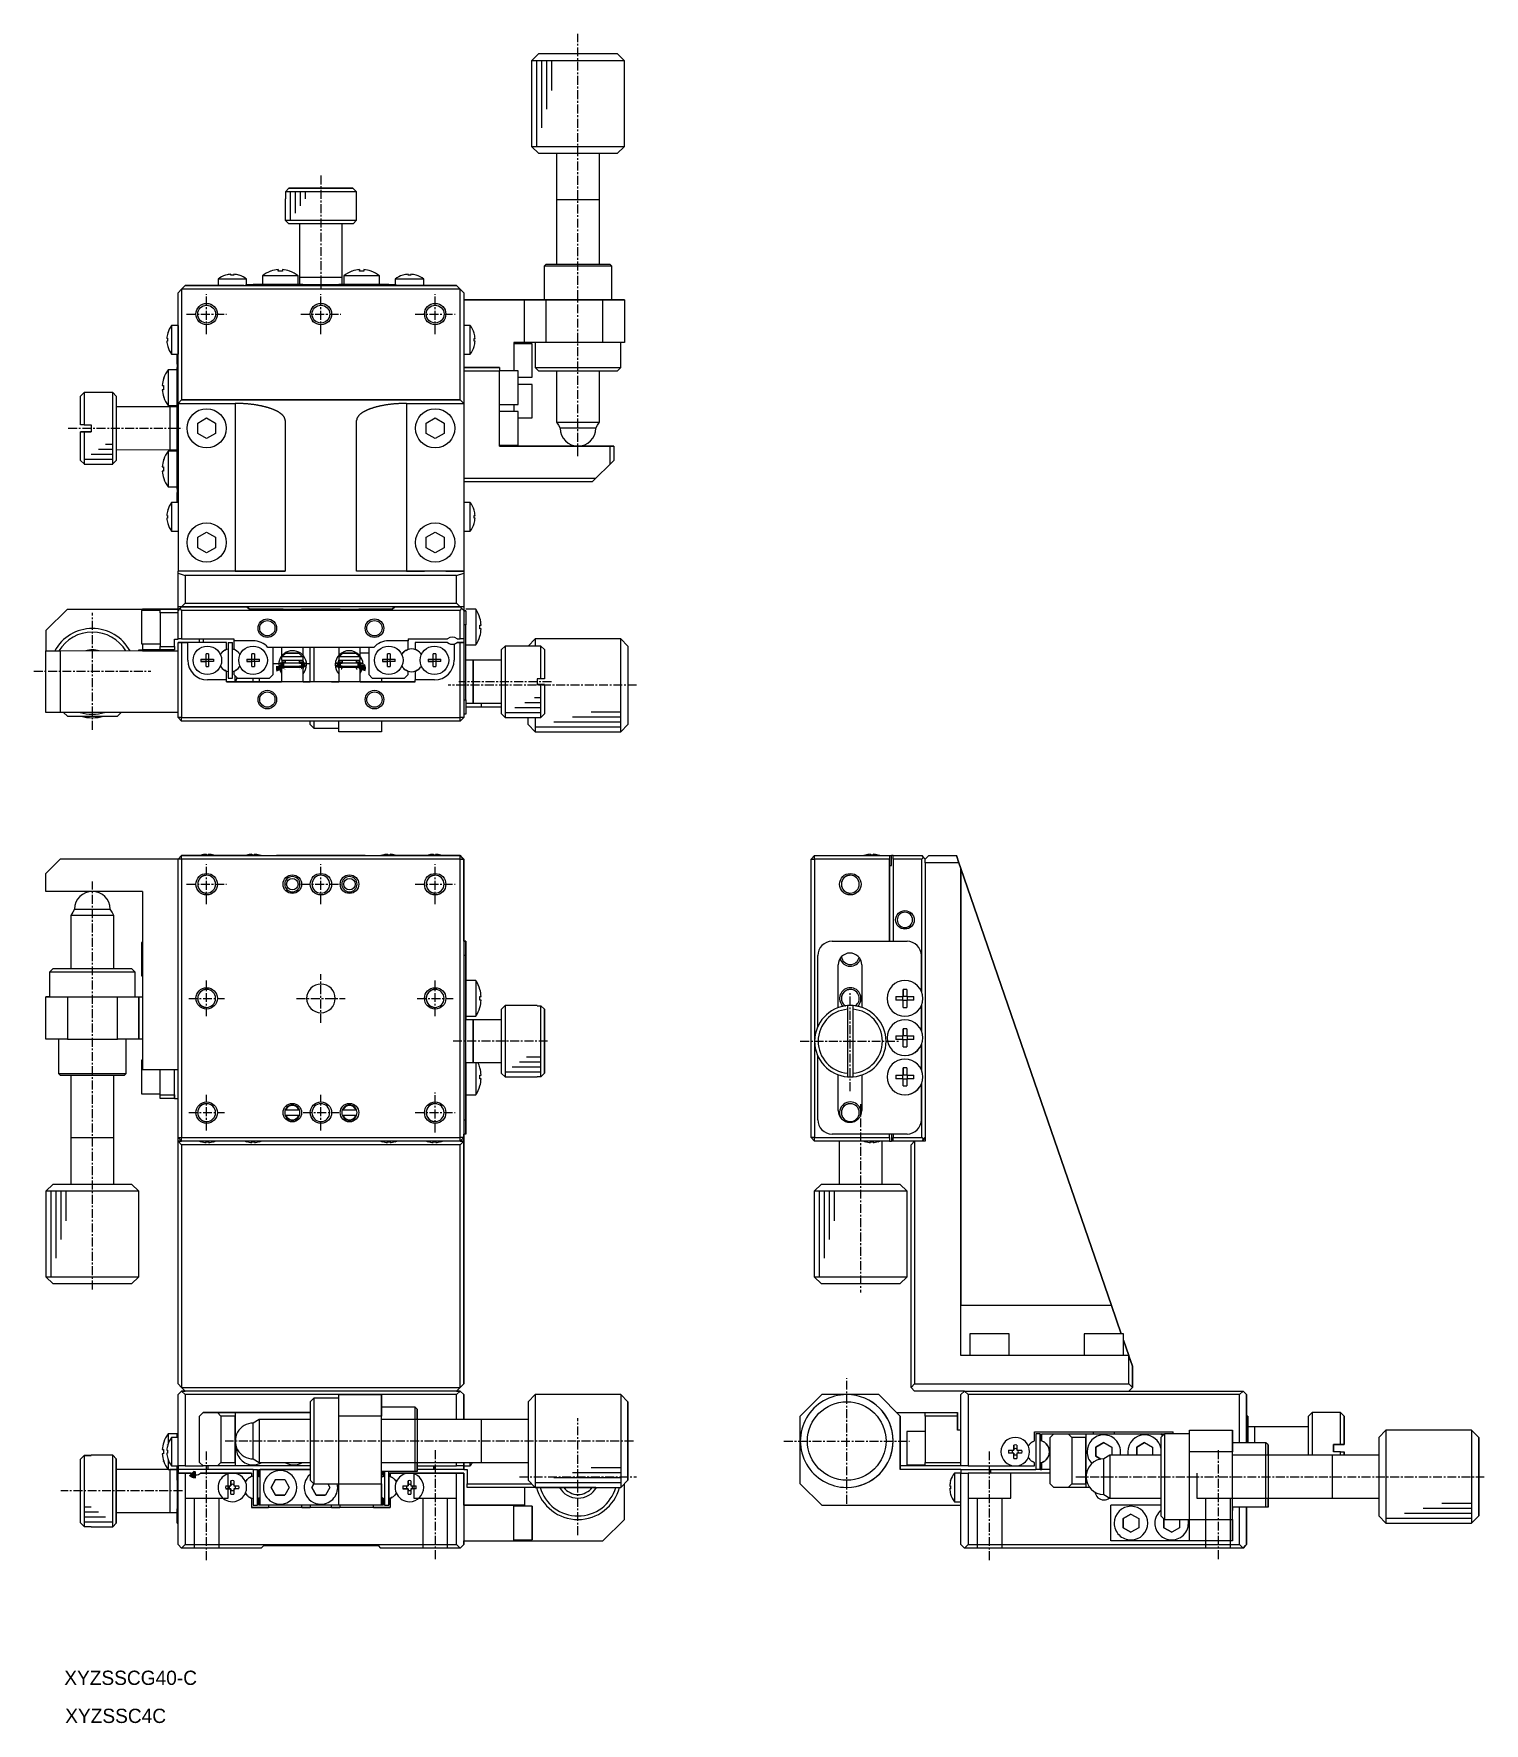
# Model space of a CAD drawing. Extents: x 93 to 296, y 41 to 278.
import ezdxf

# ---------------------------------------------------------------- set-up
doc = ezdxf.new("R2010")
doc.units = 0
doc.linetypes.add('CENTER', pattern=[2, 1.25, -0.25, 0.25, -0.25])
doc.layers.get('0').update_dxf_attribs({"linetype": 'CONTINUOUS'})
doc.layers.add('CENTER', color=1, linetype='CENTER')

msp = doc.modelspace()

# ---------------------------------------------------------------- texts
at = {"color": 7, "linetype": 'CONTINUOUS'}
for s, p in [('XYZSSCG40-C', (97.6, 46.68)), ('XYZSSC4C', (97.73, 41.35))]:
    msp.add_text(s, height=2, dxfattribs=at).set_placement(p)

# ---------------------------------------------------------------- blocks, each defined once
blk = doc.blocks.new('AID5620')
at = {"color": 7, "linetype": 'CONTINUOUS'}
blk.add_line((129.160021, 133.765071), (129.160021, 121.765071), dxfattribs=at)
at = {"color": 3, "linetype": 'CONTINUOUS'}
for p, q in [((129.860021, 133.765071), (129.860021, 121.765071)), ((130.560021, 133.765071), (130.560021, 124.377506)), ((131.260021, 133.765071), (131.260021, 126.989942)), ((131.960021, 133.765071), (131.960021, 129.602377))]:
    blk.add_line(p, q, dxfattribs=at)
blk = doc.blocks.new('AID5668')
at = {"color": 3, "linetype": 'CONTINUOUS'}
for p, q in [((134.510658, 89.565071), (135.511557, 89.565071)), ((134.510658, 88.865071), (136.511261, 88.865071)), ((134.510658, 88.165071), (137.510964, 88.165071)), ((134.510658, 87.465071), (138.510668, 87.465071))]:
    blk.add_line(p, q, dxfattribs=at)
at = {"color": 7, "linetype": 'CONTINUOUS'}
blk.add_line((135.510668, 86.765071), (138.510668, 86.765071), dxfattribs=at)
blk = doc.blocks.new('AID5656')
at = {"color": 3, "linetype": 'CONTINUOUS'}
for p, q in [((205.497291, 95.065071), (209.659984, 95.065071)), ((197.659984, 92.965071), (209.659984, 92.965071)), ((200.272419, 93.665071), (209.659984, 93.665071)), ((202.884855, 94.365071), (209.659984, 94.365071))]:
    blk.add_line(p, q, dxfattribs=at)
at = {"color": 7, "linetype": 'CONTINUOUS'}
blk.add_line((197.659984, 92.265071), (209.659984, 92.265071), dxfattribs=at)
blk = doc.blocks.new('AID5680')
at = {"color": 3, "linetype": 'CONTINUOUS'}
for p, q in [((195.459401, 151.865071), (198.459986, 151.865071)), ((196.459104, 152.565071), (198.459986, 152.565071)), ((193.459993, 150.465071), (198.459986, 150.465071)), ((194.459697, 151.165071), (198.459986, 151.165071))]:
    blk.add_line(p, q, dxfattribs=at)
at = {"color": 7, "linetype": 'CONTINUOUS'}
blk.add_line((193.459993, 149.765071), (197.959993, 149.765071), dxfattribs=at)
blk = doc.blocks.new('AID5704')
at = {"color": 3, "linetype": 'CONTINUOUS'}
for p, q in [((135.510249, 237.0313), (138.510573, 237.031243)), ((136.509926, 237.731281), (138.510573, 237.731243)), ((137.509602, 238.431262), (138.510573, 238.431243)), ((134.510573, 236.331319), (138.510573, 236.331243))]:
    blk.add_line(p, q, dxfattribs=at)
at = {"color": 7, "linetype": 'CONTINUOUS'}
blk.add_line((134.510573, 235.631319), (138.510573, 235.631243), dxfattribs=at)
blk = doc.blocks.new('AID1328')
at = {"color": 3, "linetype": 'CONTINUOUS'}
for p, q in [((194.833674, 201.530172), (198.459898, 201.530104)), ((196.207451, 202.230146), (198.459898, 202.230104)), ((197.581227, 202.93012), (198.459898, 202.930104)), ((193.459898, 200.830199), (198.459898, 200.830104))]:
    blk.add_line(p, q, dxfattribs=at)
at = {"color": 7, "linetype": 'CONTINUOUS'}
blk.add_line((193.459898, 200.130199), (198.459898, 200.130104), dxfattribs=at)
blk = doc.blocks.new('AID5692')
at = {"color": 3, "linetype": 'CONTINUOUS'}
for p, q in [((197.65986, 198.830119), (209.65986, 198.829891)), ((200.272111, 199.530069), (209.65986, 199.529891)), ((202.884361, 200.230019), (209.65986, 200.229891)), ((205.496611, 200.92997), (209.65986, 200.929891))]:
    blk.add_line(p, q, dxfattribs=at)
at = {"color": 7, "linetype": 'CONTINUOUS'}
blk.add_line((197.65986, 198.130119), (209.65986, 198.129891), dxfattribs=at)
blk = doc.blocks.new('AID5596')
at = {"color": 7, "linetype": 'CONTINUOUS'}
blk.add_line((162.661279, 272.780793), (162.661222, 269.780793), dxfattribs=at)
at = {"color": 3, "linetype": 'CONTINUOUS'}
for p, q in [((163.361298, 273.78078), (163.361222, 269.780793)), ((164.061298, 273.780767), (164.061241, 270.780524)), ((164.761298, 273.780754), (164.76126, 271.780255)), ((165.461298, 273.78074), (165.461279, 272.779986))]:
    blk.add_line(p, q, dxfattribs=at)
blk = doc.blocks.new('AID5608')
at = {"color": 7, "linetype": 'CONTINUOUS'}
blk.add_line((197.161647, 292.130128), (197.161419, 280.130128), dxfattribs=at)
at = {"color": 3, "linetype": 'CONTINUOUS'}
for p, q in [((197.861647, 292.130128), (197.861419, 280.130128)), ((198.561647, 292.130128), (198.561468, 282.742749)), ((199.261647, 292.130128), (199.261518, 285.35537)), ((199.961647, 292.130128), (199.961568, 287.967991))]:
    blk.add_line(p, q, dxfattribs=at)
blk = doc.blocks.new('AID5632')
at = {"color": 7, "linetype": 'CONTINUOUS'}
blk.add_line((236.741297, 133.765071), (236.741297, 121.765071), dxfattribs=at)
at = {"color": 3, "linetype": 'CONTINUOUS'}
for p, q in [((237.441297, 133.765071), (237.441297, 121.765071)), ((238.141297, 133.765071), (238.141297, 124.377506)), ((238.841297, 133.765071), (238.841297, 126.989942)), ((239.541297, 133.765071), (239.541297, 129.602377))]:
    blk.add_line(p, q, dxfattribs=at)
blk = doc.blocks.new('AID5644')
at = {"color": 3, "linetype": 'CONTINUOUS'}
for p, q in [((324.627311, 90.065071), (328.790005, 90.065071)), ((316.790005, 87.965071), (328.790005, 87.965071)), ((319.40244, 88.665071), (328.790005, 88.665071)), ((322.014876, 89.365071), (328.790005, 89.365071))]:
    blk.add_line(p, q, dxfattribs=at)
at = {"color": 7, "linetype": 'CONTINUOUS'}
blk.add_line((316.790005, 87.265071), (328.790005, 87.265071), dxfattribs=at)

# ---------------------------------------------------------------- linework, layer by layer
at = {"color": 7, "linetype": 'CONTINUOUS'}
for p, q in [((164.03, 275.21), (163.03, 274.21)), ((164.03, 275.21), (175.03, 275.21)), ((164.03, 275.21), (175.03, 275.21)), ((176.03, 274.21), (175.03, 275.21)), ((176.03, 274.21), (163.03, 274.21)), ((163.03, 274.21), (163.03, 274.21)), ((176.03, 262.21), (176.03, 274.21)), ((163.03, 262.21), (176.03, 262.21)), ((163.03, 262.21), (164.03, 261.21)), ((175.03, 261.21), (164.03, 261.21)), ((166.53, 261.21), (166.53, 254.71)), ((172.53, 254.71), (172.53, 261.21)), ((175.03, 261.21), (176.03, 262.21)), ((128.55, 255.86), (129.06, 256.36)), ((138.5, 255.86), (128.55, 255.86)), ((128.55, 255.86), (128.55, 254.86)), ((138, 256.36), (129.06, 256.36)), ((129.06, 256.36), (138, 256.36)), ((138, 256.36), (138.5, 255.86)), ((138.5, 254.86), (138.5, 255.86)), ((128.55, 254.86), (128.53, 254.86)), ((128.55, 254.86), (128.53, 254.86)), ((138.53, 254.86), (138.5, 254.86)), ((138.53, 254.86), (138.5, 254.86)), ((138.53, 251.86), (138.53, 254.86)), ((166.53, 254.72), (166.53, 254.71)), ((166.53, 254.71), (166.53, 245.71)), ((172.53, 254.71), (166.53, 254.71)), ((166.53, 254.71), (166.53, 254.71)), ((172.53, 254.71), (172.53, 254.72)), ((172.53, 245.71), (172.53, 254.71)), ((172.53, 254.71), (172.53, 254.71)), ((172.53, 254.71), (172.53, 254.71)), ((128.53, 251.86), (138.53, 251.86)), ((128.53, 251.86), (129.03, 251.36)), ((138.03, 251.36), (129.03, 251.36)), ((130.53, 251.36), (130.53, 243.86)), ((136.53, 243.86), (136.53, 251.36)), ((138.03, 251.36), (138.53, 251.86)), ((120.2, 244.17), (120.18, 244.17)), ((120.2, 244.17), (120.18, 244.17)), ((120.93, 244.17), (120.93, 244.3)), ((121.33, 244.17), (120.93, 244.17)), ((121.33, 244.3), (121.33, 244.17)), ((122.08, 244.17), (122.06, 244.17)), ((122.08, 244.17), (122.06, 244.17)), ((130.33, 244.09), (125.33, 244.09)), ((125.33, 244.09), (125.33, 242.86)), ((126.51, 244.73), (126.48, 244.73)), ((126.51, 244.73), (126.48, 244.73)), ((127.53, 244.94), (127.53, 244.73)), ((127.53, 244.73), (127.53, 244.94)), ((128.13, 244.73), (127.53, 244.73)), ((128.13, 244.94), (128.13, 244.73)), ((129.18, 244.73), (129.15, 244.73)), ((129.18, 244.73), (129.15, 244.73)), ((130.33, 242.86), (130.33, 244.09)), ((133.53, 243.86), (130.53, 243.86)), ((133.53, 243.86), (130.53, 243.86)), ((130.53, 243.86), (130.53, 242.86)), ((136.53, 243.86), (133.53, 243.86)), ((136.53, 243.86), (133.53, 243.86)), ((136.53, 242.86), (136.53, 243.86)), ((141.73, 244.09), (136.73, 244.09)), ((136.73, 244.09), (136.73, 242.86)), ((137.91, 244.73), (137.88, 244.73)), ((137.91, 244.73), (137.88, 244.73)), ((138.93, 244.94), (138.93, 244.73)), ((138.93, 244.73), (138.93, 244.94)), ((139.53, 244.73), (138.93, 244.73)), ((139.53, 244.94), (139.53, 244.73)), ((140.58, 244.73), (140.55, 244.73)), ((140.58, 244.73), (140.55, 244.73)), ((141.73, 242.86), (141.73, 244.09)), ((145, 244.17), (144.98, 244.17)), ((145, 244.17), (144.98, 244.17)), ((145.73, 244.17), (145.73, 244.3)), ((146.13, 244.17), (145.73, 244.17)), ((146.13, 244.3), (146.13, 244.17)), ((146.88, 244.17), (146.86, 244.17)), ((146.88, 244.17), (146.86, 244.17)), ((165.08, 245.71), (164.78, 245.41)), ((174.28, 245.41), (164.78, 245.41)), ((164.78, 245.41), (164.78, 240.71)), ((165.08, 245.71), (173.98, 245.71)), ((165.08, 245.71), (166.53, 245.71)), ((172.53, 245.71), (173.98, 245.71)), ((174.28, 245.41), (173.98, 245.71)), ((174.28, 240.71), (174.28, 245.41)), ((114.03, 242.21), (113.53, 241.71)), ((113.53, 226.21), (113.53, 241.71)), ((114.53, 242.71), (114.03, 242.21)), ((114.03, 242.21), (114.03, 226.71)), ((153.03, 242.21), (114.03, 242.21)), ((114.53, 242.71), (152.53, 242.71)), ((122.73, 242.71), (114.53, 242.71)), ((123.13, 243.61), (119.13, 243.61)), ((119.13, 243.61), (119.13, 242.71)), ((123.03, 242.86), (124.03, 242.86)), ((123.03, 242.86), (125.03, 242.86)), ((123.03, 242.86), (123.03, 242.71)), ((123.13, 242.86), (123.13, 243.61)), ((124.53, 242.86), (124.03, 242.86)), ((125.03, 242.86), (124.53, 242.86)), ((126.53, 242.86), (124.88, 242.86)), ((126.53, 242.86), (124.88, 242.86)), ((125.03, 242.86), (142.03, 242.86)), ((125.03, 242.86), (125.33, 242.86)), ((131.02, 242.86), (126.53, 242.86)), ((126.53, 242.86), (130.53, 242.86)), ((130.53, 242.86), (130.33, 242.86)), ((140.53, 242.86), (136.03, 242.86)), ((136.53, 242.86), (140.53, 242.86)), ((137.93, 242.86), (136.53, 242.86)), ((141.73, 242.86), (136.73, 242.86)), ((137.73, 242.86), (140.73, 242.86)), ((137.73, 242.86), (137.93, 242.86)), ((137.93, 242.86), (137.93, 242.86)), ((142.18, 242.86), (140.53, 242.86)), ((140.53, 242.86), (142.03, 242.86)), ((142.18, 242.86), (140.53, 242.86)), ((140.53, 242.86), (140.53, 242.86)), ((140.53, 242.86), (140.73, 242.86)), ((142.53, 242.86), (142.03, 242.86)), ((142.03, 242.86), (144.03, 242.86)), ((143.03, 242.86), (142.53, 242.86)), ((143.03, 242.86), (144.03, 242.86)), ((147.93, 243.61), (143.93, 243.61)), ((143.93, 243.61), (143.93, 242.86)), ((144.03, 242.86), (144.03, 242.71)), ((152.53, 242.71), (144.03, 242.71)), ((147.93, 242.71), (144.03, 242.71)), ((144.93, 242.71), (144.93, 242.71)), ((146.93, 242.71), (146.93, 242.71)), ((147.93, 242.71), (147.93, 243.61)), ((153.03, 242.21), (152.53, 242.71)), ((153.03, 226.71), (153.03, 242.21)), ((153.53, 241.71), (153.03, 242.21)), ((153.53, 241.71), (153.53, 226.21)), ((162.03, 240.71), (153.53, 240.71)), ((153.53, 240.71), (162.03, 240.71)), ((162.03, 234.71), (162.03, 240.71)), ((162.03, 240.71), (165.03, 240.71)), ((164.78, 240.71), (162.03, 240.71)), ((174.28, 240.71), (164.78, 240.71)), ((165.03, 240.71), (165.03, 234.71)), ((165.03, 240.71), (173.03, 240.71)), ((173.03, 234.71), (173.03, 240.71)), ((173.03, 240.71), (176.03, 240.71)), ((176.03, 240.71), (174.28, 240.71)), ((176.03, 240.71), (176.03, 234.71)), ((112.63, 237.11), (112.63, 233.11)), ((113.53, 237.11), (112.63, 237.11)), ((113.53, 237.11), (113.53, 233.11)), ((154.43, 237.11), (153.53, 237.11)), ((154.43, 233.11), (154.43, 237.11)), ((111.94, 235.32), (112.07, 235.32)), ((112.07, 234.92), (111.94, 234.92)), ((112.07, 236.07), (112.07, 236.04)), ((112.07, 235.32), (112.07, 234.92)), ((113.53, 236.11), (113.53, 236.11)), ((154.98, 236.04), (154.98, 236.06)), ((154.98, 234.91), (154.98, 235.31)), ((154.98, 235.31), (155.12, 235.31)), ((155.12, 234.91), (154.98, 234.91)), ((160.53, 234.71), (160.53, 230.76)), ((162.03, 234.71), (160.53, 234.71)), ((163.13, 234.56), (160.53, 234.56)), ((165.03, 234.71), (162.03, 234.71)), ((163.13, 229.86), (163.13, 234.56)), ((163.53, 234.71), (163.53, 231.21)), ((173.03, 234.71), (165.03, 234.71)), ((176.03, 234.71), (173.03, 234.71)), ((175.53, 231.21), (175.53, 234.71)), ((112.07, 234.19), (112.07, 234.17)), ((112.63, 233.11), (113.53, 233.11)), ((113.38, 232.21), (113.38, 233.11)), ((113.38, 231.71), (113.38, 232.21)), ((113.53, 234.11), (113.53, 234.11)), ((113.53, 233.21), (113.53, 233.21)), ((113.53, 233.21), (113.53, 233.21)), ((153.53, 233.11), (154.43, 233.11)), ((154.98, 234.16), (154.98, 234.19)), ((111.51, 229.77), (111.51, 229.73)), ((112.16, 230.91), (112.16, 225.91)), ((113.38, 230.91), (112.16, 230.91)), ((113.38, 231.71), (113.38, 231.21)), ((113.38, 229.21), (113.38, 231.21)), ((113.38, 231.21), (113.53, 231.21)), ((113.38, 231.21), (113.53, 231.21)), ((153.53, 231.21), (158.53, 231.21)), ((154.03, 231.21), (153.53, 231.21)), ((158.53, 230.71), (153.53, 230.71)), ((158.53, 231.21), (154.03, 231.21)), ((158.53, 231.21), (158.53, 230.71)), ((161.13, 230.76), (158.53, 230.76)), ((158.53, 220.21), (158.53, 230.71)), ((161.13, 226.06), (161.13, 230.76)), ((161.13, 229.86), (163.13, 229.86)), ((163.53, 231.21), (175.53, 231.21)), ((163.53, 231.21), (164.03, 230.71)), ((175.03, 230.71), (164.03, 230.71)), ((166.53, 230.71), (166.53, 223.58)), ((172.53, 223.58), (172.53, 230.71)), ((175.03, 230.71), (175.53, 231.21)), ((100.38, 227.72), (99.88, 227.22)), ((99.88, 223.22), (99.88, 227.22)), ((104.38, 227.72), (100.38, 227.72)), ((100.38, 227.72), (100.38, 223.22)), ((104.38, 217.72), (104.38, 227.72)), ((104.88, 227.22), (104.38, 227.72)), ((104.88, 227.22), (104.88, 218.22)), ((111.3, 228.72), (111.51, 228.72)), ((111.51, 228.12), (111.3, 228.12)), ((111.51, 228.72), (111.51, 228.12)), ((113.38, 228.41), (113.38, 229.21)), ((113.38, 229.21), (113.38, 228.41)), ((113.38, 216.21), (113.38, 228.41)), ((163.13, 228.86), (161.13, 228.86)), ((163.13, 224.16), (163.13, 228.86)), ((112.38, 225.71), (104.88, 225.72)), ((111.51, 227.1), (111.51, 227.07)), ((112.16, 225.91), (113.38, 225.91)), ((112.38, 225.71), (112.38, 219.71)), ((112.38, 225.71), (112.38, 219.71)), ((113.38, 225.71), (112.38, 225.71)), ((113.53, 226.21), (114.03, 226.71)), ((114.03, 226.71), (113.53, 226.21)), ((113.53, 226.2), (113.53, 226.21)), ((113.53, 226.2), (113.53, 202.71)), ((113.53, 226.2), (121.53, 226.2)), ((153.03, 226.71), (114.03, 226.71)), ((114.03, 226.71), (153.03, 226.71)), ((145.53, 226.2), (153.53, 226.2)), ((153.03, 226.71), (153.53, 226.21)), ((153.53, 226.21), (153.03, 226.71)), ((153.53, 226.21), (153.53, 226.2)), ((153.53, 226.2), (153.53, 225.21)), ((153.53, 225.21), (153.53, 224.21)), ((158.53, 226.06), (161.13, 226.06)), ((161.13, 225.06), (158.53, 225.06)), ((160.53, 226.06), (160.53, 225.06)), ((161.13, 220.36), (161.13, 225.06)), ((100.38, 223.22), (99.88, 223.22)), ((100.38, 223.22), (101.38, 223.22)), ((101.38, 223.22), (101.38, 222.22)), ((116.28, 223.44), (117.53, 224.16)), ((116.28, 221.99), (116.28, 223.44)), ((117.53, 224.16), (118.78, 223.44)), ((118.78, 223.44), (118.78, 221.99)), ((128.53, 223.79), (128.53, 202.71)), ((138.53, 202.71), (138.53, 223.79)), ((148.28, 223.44), (149.53, 224.16)), ((148.28, 221.99), (148.28, 223.44)), ((149.53, 224.16), (150.78, 223.44)), ((150.78, 223.44), (150.78, 221.99)), ((153.53, 224.21), (153.53, 224.01)), ((153.53, 224.01), (153.53, 221.21)), ((161.13, 224.16), (163.13, 224.16)), ((166.53, 223.58), (172.53, 223.58)), ((166.53, 223.58), (166.78, 223.15)), ((166.78, 223.15), (167.03, 222.71)), ((172.03, 222.71), (167.03, 222.71)), ((172.03, 222.71), (172.28, 223.15)), ((172.28, 223.15), (172.53, 223.58)), ((99.88, 218.22), (99.88, 222.22)), ((99.88, 222.22), (99.88, 222.22)), ((99.88, 222.22), (100.38, 222.22)), ((100.38, 222.22), (99.88, 222.22)), ((100.38, 222.22), (100.38, 217.72)), ((101.38, 222.22), (100.38, 222.22)), ((100.38, 222.22), (101.38, 222.22)), ((117.53, 221.27), (116.28, 221.99)), ((118.78, 221.99), (117.53, 221.27)), ((149.53, 221.27), (148.28, 221.99)), ((150.78, 221.99), (149.53, 221.27)), ((153.53, 221.21), (153.53, 218.31)), ((158.53, 220.36), (161.13, 220.36)), ((158.53, 220.21), (169.53, 220.21)), ((174.03, 220.21), (158.53, 220.21)), ((169.53, 220.21), (174.03, 220.21)), ((174.03, 220.21), (174.53, 220.21)), ((174.53, 220.21), (174.03, 220.21)), ((174.03, 217.71), (174.03, 220.21)), ((174.53, 220.21), (174.53, 218.21)), ((99.88, 218.22), (100.38, 217.72)), ((104.38, 217.72), (104.88, 218.22)), ((104.88, 219.72), (112.38, 219.71)), ((111.51, 218.37), (111.51, 218.33)), ((113.38, 219.51), (112.16, 219.51)), ((112.16, 219.51), (112.16, 214.51)), ((112.38, 219.71), (113.38, 219.71)), ((113.38, 219.51), (113.38, 214.51)), ((153.53, 218.31), (153.53, 215.71)), ((174.53, 218.21), (174.03, 217.71)), ((111.3, 217.32), (111.51, 217.32)), ((111.51, 216.72), (111.3, 216.72)), ((111.51, 217.32), (111.51, 216.72)), ((111.51, 215.7), (111.51, 215.67)), ((113.38, 214.21), (113.38, 216.21)), ((153.53, 215.71), (172.03, 215.71)), ((153.53, 215.71), (153.53, 211.31)), ((172.03, 215.71), (171.53, 215.21)), ((172.03, 215.71), (174.03, 217.71)), ((112.16, 214.51), (113.38, 214.51)), ((113.38, 214.21), (113.38, 213.71)), ((113.38, 214.21), (113.53, 214.21)), ((113.38, 214.21), (113.53, 214.21)), ((113.38, 213.21), (113.38, 213.71)), ((113.38, 212.31), (113.38, 213.21)), ((171.53, 215.21), (153.53, 215.21)), ((112.07, 211.27), (112.07, 211.24)), ((112.63, 212.31), (112.63, 208.31)), ((113.53, 212.31), (112.63, 212.31)), ((154.43, 212.31), (153.53, 212.31)), ((153.53, 211.31), (153.53, 209.31)), ((154.43, 208.31), (154.43, 212.31)), ((154.98, 211.24), (154.98, 211.26)), ((111.94, 210.51), (112.07, 210.51)), ((112.07, 210.12), (111.94, 210.12)), ((112.07, 210.51), (112.07, 210.12)), ((112.07, 209.39), (112.07, 209.37)), ((112.63, 208.31), (113.53, 208.31)), ((153.53, 209.31), (153.53, 202.71)), ((153.53, 208.31), (154.43, 208.31)), ((154.98, 210.11), (154.98, 210.51)), ((154.98, 210.51), (155.12, 210.51)), ((155.12, 210.11), (154.98, 210.11)), ((154.98, 209.36), (154.98, 209.39)), ((116.28, 207.44), (117.53, 208.16)), ((116.28, 205.99), (116.28, 207.44)), ((117.53, 205.27), (116.28, 205.99)), ((117.53, 208.16), (118.78, 207.44)), ((118.78, 205.99), (117.53, 205.27)), ((118.78, 207.44), (118.78, 205.99)), ((148.28, 207.44), (149.53, 208.16)), ((148.28, 205.99), (148.28, 207.44)), ((149.53, 205.27), (148.28, 205.99)), ((149.53, 208.16), (150.78, 207.44)), ((150.78, 205.99), (149.53, 205.27)), ((150.78, 207.44), (150.78, 205.99)), ((128.53, 202.71), (113.53, 202.71)), ((116.03, 202.71), (113.53, 202.71)), ((113.53, 202.44), (113.53, 202.71)), ((113.53, 197.71), (113.53, 202.44)), ((113.53, 202.44), (114.53, 202.1)), ((152.53, 202.09), (114.53, 202.1)), ((114.53, 202.1), (114.53, 198.21)), ((116.03, 202.71), (115.78, 202.71)), ((116.03, 202.71), (115.78, 202.71)), ((121.53, 202.71), (119.03, 202.71)), ((119.28, 202.71), (119.03, 202.71)), ((119.28, 202.71), (119.03, 202.71)), ((121.53, 202.71), (128.53, 202.71)), ((145.53, 202.71), (138.53, 202.71)), ((153.53, 202.71), (138.53, 202.71)), ((145.53, 202.71), (148.03, 202.71)), ((148.03, 202.71), (147.78, 202.71)), ((148.03, 202.71), (147.78, 202.71)), ((151.03, 202.71), (153.53, 202.71)), ((151.28, 202.71), (151.03, 202.71)), ((151.28, 202.71), (151.03, 202.71)), ((152.53, 202.09), (153.53, 202.44)), ((152.53, 198.21), (152.53, 202.09)), ((153.53, 202.71), (153.53, 202.44)), ((153.53, 202.44), (153.53, 197.71)), ((95.03, 194.37), (98.03, 197.37)), ((98.03, 197.37), (95.03, 194.37)), ((98.03, 197.37), (108.53, 197.36)), ((98.03, 197.37), (100.03, 197.37)), ((103.03, 197.37), (108.53, 197.36)), ((108.43, 197.21), (108.43, 192.52)), ((111.03, 197.21), (108.43, 197.21)), ((111.03, 197.36), (108.53, 197.36)), ((108.53, 197.36), (111.03, 197.36)), ((108.53, 197.3), (108.53, 197.36)), ((111.03, 197.3), (108.53, 197.3)), ((108.53, 197.3), (108.53, 197.21)), ((113.53, 197.36), (111.03, 197.36)), ((111.03, 197.36), (113.53, 197.36)), ((111.03, 196.86), (111.03, 197.36)), ((111.03, 196.86), (111.03, 192.16)), ((113.53, 196.86), (111.03, 196.86)), ((113.53, 197.36), (113.53, 197.71)), ((114.03, 197.71), (113.53, 197.71)), ((113.78, 197.46), (113.53, 197.21)), ((113.53, 197.21), (113.78, 197.46)), ((113.53, 197.36), (113.53, 197.21)), ((113.53, 193.21), (113.53, 197.21)), ((114.03, 197.71), (113.78, 197.46)), ((114.03, 197.71), (113.78, 197.46)), ((113.78, 197.46), (114.03, 197.21)), ((114.03, 197.71), (114.53, 198.21)), ((123.18, 197.71), (114.03, 197.71)), ((114.03, 197.71), (123.18, 197.71)), ((153.03, 197.21), (114.03, 197.21)), ((114.03, 197.21), (114.03, 193.21)), ((114.53, 198.21), (152.53, 198.21)), ((143.88, 197.71), (123.18, 197.71)), ((123.18, 197.71), (123.53, 197.36)), ((123.53, 197.36), (123.18, 197.71)), ((128.23, 197.36), (123.53, 197.36)), ((123.53, 197.36), (143.53, 197.36)), ((136.23, 197.36), (130.83, 197.36)), ((135.51, 197.36), (131.51, 197.36)), ((133.51, 197.36), (131.51, 197.36)), ((135.51, 197.36), (133.51, 197.36)), ((143.53, 197.36), (138.83, 197.36)), ((143.53, 197.36), (143.88, 197.71)), ((143.88, 197.71), (143.53, 197.36)), ((153.03, 197.71), (143.88, 197.71)), ((143.88, 197.71), (153.03, 197.71)), ((152.53, 198.21), (153.03, 197.71)), ((153.28, 197.46), (153.03, 197.71)), ((153.53, 197.71), (153.03, 197.71)), ((153.28, 197.46), (153.03, 197.71)), ((153.03, 197.21), (153.28, 197.46)), ((153.03, 193.21), (153.03, 197.21)), ((153.53, 197.21), (153.28, 197.46)), ((153.28, 197.46), (153.53, 197.21)), ((153.53, 197.71), (153.53, 197.21)), ((153.53, 197.21), (153.53, 193.21)), ((153.83, 197.16), (153.53, 197.16)), ((153.53, 197.16), (153.83, 197.16)), ((155.22, 197.36), (153.83, 197.36)), ((153.83, 197.16), (153.83, 195.16)), ((155.22, 197.36), (155.22, 192.36)), ((95.03, 194.37), (95.03, 191.52)), ((153.83, 184.66), (153.83, 195.16)), ((155.79, 196.12), (155.8, 196.13)), ((155.79, 195.12), (155.96, 195.12)), ((155.96, 194.6), (155.79, 194.6)), ((155.96, 194.6), (155.79, 194.6)), ((108.43, 192.52), (111.03, 192.52)), ((108.53, 192.52), (108.53, 191.71)), ((108.53, 191.71), (111.03, 191.71)), ((108.53, 191.66), (108.53, 191.71)), ((111.03, 192.16), (113.03, 192.16)), ((111.03, 191.66), (111.03, 192.16)), ((113.03, 192.16), (113.03, 193.16)), ((113.03, 193.16), (113.53, 193.16)), ((113.03, 192.16), (113.03, 191.66)), ((114.03, 193.21), (113.53, 193.21)), ((113.53, 193.16), (113.53, 193.21)), ((113.53, 191.51), (113.53, 192.71)), ((114.03, 192.71), (113.53, 192.71)), ((113.53, 192.71), (114.03, 192.71)), ((114.03, 193.21), (121.33, 193.21)), ((114.03, 192.71), (114.03, 182.21)), ((114.03, 192.71), (114.88, 192.71)), ((114.88, 192.71), (114.03, 192.71)), ((120.33, 192.71), (114.88, 192.71)), ((120.33, 192.71), (114.88, 192.71)), ((114.88, 190.21), (114.88, 192.71)), ((116.53, 192.71), (116.53, 193.21)), ((117.03, 193.21), (117.03, 192.71)), ((120.07, 191.62), (120.33, 191.77)), ((120.33, 191.77), (120.33, 192.71)), ((120.53, 192.71), (120.53, 187.71)), ((120.53, 192.71), (121.13, 192.71)), ((120.53, 192.71), (121.13, 192.71)), ((121.13, 187.71), (121.13, 192.71)), ((121.33, 193.21), (121.33, 192.96)), ((124.03, 192.96), (121.33, 192.96)), ((121.33, 192.96), (121.33, 191.77)), ((121.59, 191.62), (121.33, 191.77)), ((140.95, 192.01), (126.11, 192.01)), ((126.83, 188.21), (126.83, 192.01)), ((128.03, 192.01), (128.03, 190.79)), ((131.03, 190.91), (131.03, 192.01)), ((132.03, 187.21), (132.03, 192.01)), ((132.53, 192.01), (132.53, 187.21)), ((136.03, 192.01), (136.03, 190.91)), ((139.03, 190.79), (139.03, 192.01)), ((140.23, 192.01), (140.23, 188.21)), ((145.73, 192.96), (143.03, 192.96)), ((145.47, 191.61), (145.73, 191.77)), ((145.73, 193.21), (151.27, 193.21)), ((145.73, 193.21), (145.73, 192.96)), ((145.73, 191.77), (145.73, 192.96)), ((151.27, 192.71), (146.73, 192.71)), ((151.27, 192.71), (146.73, 192.71)), ((146.73, 192.71), (146.73, 191.77)), ((146.99, 191.61), (146.73, 191.77)), ((152.18, 192.5), (152.18, 190.21)), ((152.59, 193.21), (153.03, 193.21)), ((152.59, 192.71), (153.03, 192.71)), ((153.03, 192.71), (152.59, 192.71)), ((153.53, 193.21), (153.03, 193.21)), ((153.03, 182.21), (153.03, 192.71)), ((153.53, 192.71), (153.03, 192.71)), ((153.03, 192.71), (153.53, 192.71)), ((153.53, 193.21), (153.53, 192.71)), ((153.53, 192.71), (153.53, 182.21)), ((153.83, 192.36), (155.22, 192.36)), ((155.8, 193.6), (155.79, 193.61)), ((155.8, 193.6), (155.79, 193.61)), ((159.33, 192.21), (158.83, 191.71)), ((158.83, 187.21), (158.83, 191.71)), ((164.33, 192.21), (159.33, 192.21)), ((159.33, 192.21), (159.33, 187.21)), ((163.53, 193.21), (162.53, 192.21)), ((175.53, 193.21), (163.53, 193.21)), ((163.53, 193.21), (163.53, 192.21)), ((164.33, 187.61), (164.33, 192.21)), ((164.83, 191.71), (164.33, 192.21)), ((164.83, 191.71), (164.83, 187.61)), ((175.53, 180.21), (175.53, 193.21)), ((176.53, 192.21), (175.53, 193.21)), ((175.53, 193.21), (175.53, 193.21)), ((176.53, 192.21), (176.53, 181.21)), ((176.53, 192.21), (176.53, 181.21)), ((108.53, 191.51), (95.03, 191.52)), ((95.03, 182.92), (95.03, 191.52)), ((95.03, 191.52), (97.03, 191.52)), ((113.53, 191.51), (97.03, 191.52)), ((97.03, 191.52), (97.03, 182.92)), ((108.03, 191.66), (108.53, 191.66)), ((108.03, 191.51), (108.03, 191.66)), ((111.03, 191.66), (108.53, 191.66)), ((113.53, 191.51), (108.53, 191.51)), ((113.03, 191.66), (111.03, 191.66)), ((113.53, 182.91), (113.53, 191.51)), ((113.53, 182.91), (113.53, 191.51)), ((116.74, 190.39), (117.45, 190.39)), ((116.74, 190.03), (117.45, 190.03)), ((117.45, 190.03), (116.74, 190.03)), ((117.45, 190.39), (117.45, 191.1)), ((117.46, 190.38), (117.45, 190.39)), ((117.46, 190.05), (117.45, 190.03)), ((117.45, 189.33), (117.45, 190.03)), ((117.46, 190.05), (117.46, 190.38)), ((117.46, 190.38), (117.8, 190.38)), ((117.8, 190.05), (117.46, 190.05)), ((117.8, 190.38), (117.81, 190.39)), ((117.8, 190.38), (117.8, 190.05)), ((117.8, 190.05), (117.81, 190.03)), ((117.81, 191.1), (117.81, 190.39)), ((117.81, 190.39), (118.51, 190.39)), ((118.51, 190.03), (117.81, 190.03)), ((118.51, 190.03), (117.81, 190.03)), ((117.81, 190.03), (117.81, 189.33)), ((121.53, 191.64), (121.53, 191.65)), ((123.14, 190.39), (123.85, 190.39)), ((123.14, 190.03), (123.85, 190.03)), ((123.85, 190.03), (123.14, 190.03)), ((123.85, 190.39), (123.85, 191.1)), ((123.86, 190.38), (123.85, 190.39)), ((123.86, 190.05), (123.85, 190.03)), ((123.85, 189.33), (123.85, 190.03)), ((123.86, 190.05), (123.86, 190.38)), ((123.86, 190.38), (124.2, 190.38)), ((124.2, 190.05), (123.86, 190.05)), ((124.2, 190.38), (124.21, 190.39)), ((124.2, 190.38), (124.2, 190.05)), ((124.2, 190.05), (124.21, 190.03)), ((124.21, 191.1), (124.21, 190.39)), ((124.21, 190.39), (124.91, 190.39)), ((124.91, 190.03), (124.21, 190.03)), ((124.91, 190.03), (124.21, 190.03)), ((124.21, 190.03), (124.21, 189.33)), ((127.63, 189.71), (126.83, 189.71)), ((127.63, 189.58), (127.76, 188.9)), ((131.33, 189.81), (127.83, 189.81)), ((127.83, 189.81), (128.18, 189.81)), ((127.83, 189.41), (131.33, 189.41)), ((128.18, 189.41), (127.83, 189.41)), ((128.03, 190.79), (128.03, 190.79)), ((128.03, 190.71), (128.03, 190.21)), ((128.08, 190.71), (128.03, 190.71)), ((128.03, 190.21), (131.03, 190.21)), ((128.04, 189.81), (128.15, 190.21)), ((128.08, 190.71), (128.61, 191.21)), ((130.97, 190.71), (128.08, 190.71)), ((128.08, 190.01), (128.53, 190.01)), ((128.53, 190.21), (128.53, 189.81)), ((128.53, 189.41), (128.53, 189.21)), ((130.44, 191.21), (128.61, 191.21)), ((128.61, 191.21), (130.44, 191.21)), ((130.44, 191.21), (130.97, 190.71)), ((130.53, 189.81), (130.53, 190.21)), ((130.53, 190.01), (131.03, 190.01)), ((130.53, 189.81), (131.33, 189.81)), ((131.33, 189.41), (130.53, 189.41)), ((130.53, 189.21), (130.53, 189.41)), ((131.03, 190.71), (130.97, 190.71)), ((131, 190.21), (131.11, 189.81)), ((131.03, 190.91), (131.03, 190.91)), ((131.03, 190.21), (131.03, 190.71)), ((131.03, 190.01), (131.03, 190.15)), ((131.11, 189.41), (131.07, 189.18)), ((132.03, 189.71), (131.52, 189.71)), ((139.23, 189.81), (135.73, 189.81)), ((135.73, 189.81), (136.53, 189.81)), ((135.73, 189.41), (139.23, 189.41)), ((136.53, 189.41), (135.73, 189.41)), ((135.94, 189.81), (136.05, 190.21)), ((136.03, 189.07), (135.94, 189.41)), ((136.03, 190.71), (136.03, 190.21)), ((136.08, 190.71), (136.03, 190.71)), ((136.03, 190.21), (139.03, 190.21)), ((136.03, 190.15), (136.03, 190.01)), ((136.03, 190.15), (136.03, 190.15)), ((136.03, 189.81), (136.03, 190.01)), ((136.03, 190.01), (136.53, 190.01)), ((136.08, 190.71), (136.61, 191.21)), ((138.97, 190.71), (136.08, 190.71)), ((136.53, 190.21), (136.53, 189.81)), ((136.53, 189.41), (136.53, 189.21)), ((138.44, 191.21), (136.61, 191.21)), ((136.61, 191.21), (138.44, 191.21)), ((138.44, 191.21), (138.97, 190.71)), ((138.53, 189.81), (138.53, 190.21)), ((138.53, 190.01), (138.98, 190.01)), ((138.53, 189.21), (138.53, 189.41)), ((138.88, 189.81), (139.23, 189.81)), ((139.23, 189.41), (138.88, 189.41)), ((138.91, 190.21), (139.02, 189.81)), ((139.03, 190.71), (138.97, 190.71)), ((140.23, 191.21), (139.03, 191.21)), ((139.03, 190.21), (139.03, 190.71)), ((139.27, 188.84), (139.43, 189.58)), ((142.14, 190.39), (142.85, 190.39)), ((142.14, 190.03), (142.85, 190.03)), ((142.85, 190.03), (142.14, 190.03)), ((142.85, 190.39), (142.85, 191.1)), ((142.86, 190.38), (142.85, 190.39)), ((142.86, 190.04), (142.85, 190.03)), ((142.85, 189.33), (142.85, 190.03)), ((142.86, 190.04), (142.86, 190.38)), ((142.86, 190.38), (143.2, 190.38)), ((143.2, 190.04), (142.86, 190.04)), ((143.2, 190.38), (143.21, 190.39)), ((143.2, 190.38), (143.2, 190.04)), ((143.2, 190.04), (143.21, 190.03)), ((143.21, 191.1), (143.21, 190.39)), ((143.21, 190.39), (143.91, 190.39)), ((143.91, 190.03), (143.21, 190.03)), ((143.91, 190.03), (143.21, 190.03)), ((143.21, 190.03), (143.21, 189.33)), ((145.25, 191.46), (145.25, 191.46)), ((148.54, 190.39), (149.25, 190.39)), ((148.54, 190.03), (149.25, 190.03)), ((149.25, 190.03), (148.54, 190.03)), ((149.25, 190.39), (149.25, 191.1)), ((149.26, 190.38), (149.25, 190.39)), ((149.26, 190.04), (149.25, 190.03)), ((149.25, 189.33), (149.25, 190.03)), ((149.26, 190.04), (149.26, 190.38)), ((149.26, 190.38), (149.6, 190.38)), ((149.6, 190.04), (149.26, 190.04)), ((149.6, 190.38), (149.61, 190.39)), ((149.6, 190.38), (149.6, 190.04)), ((149.6, 190.04), (149.61, 190.03)), ((149.61, 191.1), (149.61, 190.39)), ((149.61, 190.39), (150.31, 190.39)), ((150.31, 190.03), (149.61, 190.03)), ((150.31, 190.03), (149.61, 190.03)), ((149.61, 190.03), (149.61, 189.33)), ((154.83, 190.21), (153.83, 190.21)), ((154.83, 184.21), (154.83, 190.21)), ((154.83, 190.21), (154.83, 187.21)), ((158.83, 190.21), (154.83, 190.21)), ((120.33, 187.46), (117.63, 187.46)), ((120.33, 187.46), (117.63, 187.46)), ((120.07, 188.81), (120.33, 188.66)), ((120.33, 188.66), (120.07, 188.81)), ((120.33, 187.46), (120.33, 188.66)), ((120.33, 187.21), (120.33, 187.46)), ((146.73, 187.21), (120.33, 187.21)), ((120.33, 187.21), (128.03, 187.21)), ((120.53, 187.71), (121.13, 187.71)), ((121.33, 188.66), (121.59, 188.81)), ((121.33, 188.66), (121.59, 188.81)), ((121.33, 188.66), (121.33, 188.21)), ((121.33, 188.21), (121.83, 187.71)), ((121.53, 188.78), (121.53, 188.79)), ((121.53, 187.21), (121.53, 188.01)), ((121.83, 187.71), (126.33, 187.71)), ((124.03, 187.21), (124.03, 187.71)), ((124.89, 187.71), (124.89, 187.21)), ((126.33, 187.71), (126.83, 188.21)), ((127.78, 188.85), (128.03, 188.42)), ((127.79, 188.84), (128.03, 188.91)), ((128.03, 189.21), (128.03, 187.21)), ((131.03, 189.21), (128.03, 189.21)), ((128.53, 189.21), (128.03, 189.21)), ((130.53, 189.21), (128.53, 189.21)), ((130.53, 189.21), (128.53, 189.21)), ((131.03, 189.21), (130.53, 189.21)), ((131.03, 187.21), (131.03, 189.21)), ((131.07, 189.18), (131.03, 189.07)), ((131.03, 187.21), (132.03, 187.21)), ((131.37, 188.84), (131.39, 188.89)), ((131.37, 188.85), (131.37, 188.85)), ((131.37, 188.85), (131.37, 188.85)), ((131.37, 188.85), (131.37, 188.85)), ((131.37, 188.85), (131.37, 188.85)), ((131.39, 188.9), (131.39, 188.91)), ((131.39, 188.9), (131.39, 188.9)), ((131.39, 188.9), (131.39, 188.9)), ((131.39, 188.9), (131.39, 188.9)), ((131.39, 188.9), (131.39, 188.9)), ((131.39, 188.9), (131.39, 188.9)), ((131.39, 188.9), (131.39, 188.9)), ((131.39, 188.9), (131.39, 188.9)), ((131.39, 188.89), (131.39, 188.9)), ((131.39, 188.89), (131.39, 188.89)), ((135.03, 187.21), (136.03, 187.21)), ((135.66, 188.9), (135.67, 188.9)), ((135.67, 188.9), (135.69, 188.84)), ((135.67, 188.9), (135.67, 188.9)), ((135.67, 188.9), (135.67, 188.9)), ((135.67, 188.9), (135.67, 188.9)), ((135.67, 188.9), (135.67, 188.9)), ((135.69, 188.85), (135.69, 188.85)), ((135.69, 188.85), (135.69, 188.85)), ((135.69, 188.85), (135.69, 188.85)), ((135.69, 188.85), (135.69, 188.85)), ((136.03, 189.21), (136.03, 187.21)), ((139.03, 189.21), (136.03, 189.21)), ((136.53, 189.21), (136.03, 189.21)), ((138.53, 189.21), (136.53, 189.21)), ((138.53, 189.21), (136.53, 189.21)), ((139.03, 189.21), (138.53, 189.21)), ((139.03, 187.21), (139.03, 189.21)), ((139.27, 188.84), (139.03, 188.91)), ((139.03, 188.42), (139.27, 188.84)), ((139.03, 187.21), (146.73, 187.21)), ((140.23, 188.21), (140.73, 187.71)), ((140.73, 187.71), (145.23, 187.71)), ((142.03, 187.71), (142.03, 187.21)), ((145.23, 187.71), (145.73, 188.21)), ((145.73, 188.66), (145.47, 188.81)), ((145.73, 188.66), (145.47, 188.81)), ((145.73, 188.21), (145.73, 188.66)), ((146.99, 188.81), (146.73, 188.66)), ((146.73, 188.66), (146.99, 188.81)), ((146.73, 188.66), (146.73, 187.46)), ((149.43, 187.46), (146.73, 187.46)), ((149.43, 187.46), (146.73, 187.46)), ((146.73, 187.21), (146.73, 187.46)), ((154.83, 187.21), (154.83, 184.21)), ((158.83, 182.71), (158.83, 187.21)), ((159.33, 187.21), (159.33, 182.21)), ((164.33, 187.61), (163.83, 187.61)), ((163.83, 187.61), (163.83, 186.81)), ((164.83, 187.61), (164.33, 187.61)), ((153.83, 184.66), (153.83, 182.66)), ((164.33, 186.81), (163.83, 186.81)), ((163.83, 186.81), (164.33, 186.81)), ((164.33, 182.21), (164.33, 186.81)), ((164.83, 186.81), (164.33, 186.81)), ((164.33, 186.81), (164.83, 186.81)), ((164.83, 186.81), (164.83, 182.71)), ((97.03, 182.92), (95.03, 182.92)), ((113.53, 182.91), (97.03, 182.92)), ((97.48, 182.92), (98.03, 182.37)), ((98.03, 182.37), (105.03, 182.37)), ((105.03, 182.37), (105.58, 182.92)), ((113.53, 182.21), (113.53, 182.91)), ((153.83, 182.66), (153.53, 182.66)), ((153.83, 184.21), (154.83, 184.21)), ((153.83, 183.71), (156.03, 183.71)), ((154.83, 184.21), (158.83, 184.21)), ((156.02, 183.71), (156.03, 183.71)), ((156.03, 183.71), (156.03, 184.21)), ((156.03, 183.71), (158.83, 183.71)), ((156.03, 183.71), (156.03, 183.71)), ((158.83, 182.71), (159.33, 182.21)), ((164.33, 182.21), (164.83, 182.71)), ((114.03, 181.71), (113.53, 182.21)), ((114.03, 182.21), (113.53, 182.21)), ((114.03, 182.21), (153.03, 182.21)), ((114.03, 181.71), (114.03, 182.21)), ((153.03, 181.71), (114.03, 181.71)), ((132.03, 181.21), (132.03, 181.71)), ((132.03, 181.21), (132.53, 180.71)), ((132.53, 181.71), (132.53, 180.71)), ((132.53, 180.71), (136.03, 180.71)), ((136.03, 180.21), (136.03, 181.71)), ((142.03, 180.21), (136.03, 180.21)), ((142.03, 181.71), (142.03, 180.21)), ((153.03, 181.71), (153.53, 182.21)), ((153.53, 182.21), (153.03, 182.21)), ((153.03, 181.71), (153.03, 182.21)), ((162.53, 181.21), (162.53, 182.21)), ((162.53, 181.21), (163.53, 180.21)), ((163.53, 182.21), (163.53, 180.21)), ((175.53, 180.21), (176.53, 181.21)), ((97.03, 162.35), (95.03, 160.35)), ((113.53, 162.35), (97.03, 162.35)), ((113.53, 162.35), (97.03, 162.35)), ((97.03, 162.35), (97.03, 162.35)), ((114.03, 162.85), (113.53, 162.35)), ((113.53, 123.35), (113.53, 162.35)), ((114.03, 162.35), (113.53, 162.35)), ((114.03, 162.85), (153.03, 162.85)), ((114.03, 162.35), (114.03, 162.85)), ((114.88, 162.85), (114.03, 162.85)), ((114.03, 162.85), (114.03, 162.85)), ((153.03, 162.35), (114.03, 162.35)), ((114.03, 162.35), (114.03, 123.35)), ((117.63, 162.85), (114.88, 162.85)), ((116.74, 162.92), (116.74, 162.92)), ((116.74, 162.92), (116.74, 162.92)), ((117.45, 163.04), (117.45, 162.92)), ((117.45, 162.92), (117.45, 163.04)), ((117.45, 163.04), (117.45, 162.92)), ((120.33, 162.85), (117.63, 162.85)), ((117.81, 163.04), (117.81, 162.92)), ((118.52, 162.92), (118.51, 162.92)), ((124.73, 162.85), (120.33, 162.85)), ((123.14, 162.92), (123.14, 162.92)), ((123.14, 162.92), (123.14, 162.92)), ((123.85, 163.04), (123.85, 162.92)), ((123.85, 162.92), (123.85, 163.04)), ((123.85, 163.04), (123.85, 162.92)), ((124.21, 163.04), (124.21, 162.92)), ((124.92, 162.92), (124.91, 162.92)), ((139.73, 162.85), (127.33, 162.85)), ((142.14, 162.92), (142.14, 162.92)), ((142.14, 162.92), (142.14, 162.92)), ((146.73, 162.85), (142.33, 162.85)), ((142.85, 163.04), (142.85, 162.92)), ((142.85, 162.92), (142.85, 163.04)), ((142.85, 163.04), (142.85, 162.92)), ((143.21, 163.04), (143.21, 162.92)), ((143.92, 162.92), (143.91, 162.92)), ((149.43, 162.85), (146.73, 162.85)), ((148.54, 162.92), (148.54, 162.92)), ((148.54, 162.92), (148.54, 162.92)), ((149.25, 163.04), (149.25, 162.92)), ((149.25, 162.92), (149.25, 163.04)), ((149.25, 163.04), (149.25, 162.92)), ((152.18, 162.85), (149.43, 162.85)), ((149.61, 163.04), (149.61, 162.92)), ((150.32, 162.92), (150.31, 162.92)), ((152.59, 162.85), (152.18, 162.85)), ((153.03, 162.85), (152.59, 162.85)), ((153.03, 162.85), (153.28, 162.6)), ((153.03, 162.85), (153.53, 162.35)), ((153.53, 162.35), (153.03, 162.85)), ((153.03, 162.35), (153.03, 162.85)), ((153.03, 162.85), (153.03, 162.85)), ((153.03, 123.35), (153.03, 162.35)), ((153.03, 162.35), (153.53, 162.35)), ((153.28, 162.6), (153.53, 162.35)), ((153.53, 162.35), (153.53, 123.35)), ((153.53, 150.85), (153.53, 162.35)), ((153.53, 150.85), (153.53, 162.35)), ((153.53, 162.35), (153.53, 162.35)), ((153.53, 161.85), (153.53, 161.85)), ((153.53, 161.05), (153.53, 161.85)), ((153.53, 150.85), (153.53, 161.05)), ((202.16, 162.35), (202.66, 162.85)), ((202.16, 123.35), (202.16, 162.35)), ((202.16, 162.35), (202.66, 162.35)), ((202.66, 162.85), (213.16, 162.85)), ((202.66, 162.35), (202.66, 162.85)), ((202.66, 162.35), (202.66, 136.89)), ((213.16, 162.35), (202.66, 162.35)), ((209.77, 162.92), (209.77, 162.92)), ((209.77, 162.92), (209.77, 162.92)), ((209.77, 162.92), (209.77, 162.92)), ((209.77, 162.92), (209.77, 162.92)), ((209.77, 162.92), (209.77, 162.92)), ((209.77, 162.92), (209.77, 162.92)), ((209.77, 162.92), (209.77, 162.92)), ((209.77, 162.92), (209.77, 162.92)), ((210.48, 163.04), (210.48, 162.92)), ((210.48, 163.04), (210.48, 162.92)), ((210.48, 163.04), (210.48, 162.92)), ((210.48, 163.04), (210.48, 162.92)), ((210.48, 163.04), (210.48, 162.92)), ((210.48, 162.92), (210.48, 163.04)), ((210.48, 163.04), (210.48, 162.92)), ((210.48, 162.92), (210.48, 163.04)), ((210.48, 163.04), (210.48, 162.92)), ((210.48, 162.92), (210.48, 163.04)), ((210.48, 163.04), (210.48, 162.92)), ((210.48, 162.92), (210.48, 163.04)), ((210.84, 163.04), (210.84, 162.92)), ((211.55, 162.92), (211.54, 162.92)), ((213.16, 162.85), (213.16, 150.85)), ((213.16, 162.85), (213.16, 162.35)), ((213.16, 162.85), (213.41, 162.85)), ((213.16, 150.85), (213.16, 162.35)), ((213.16, 161.45), (213.16, 150.85)), ((213.16, 150.85), (213.16, 161.45)), ((213.16, 161.45), (213.41, 161.45)), ((213.41, 161.45), (213.41, 162.85)), ((213.66, 162.85), (213.41, 162.85)), ((213.66, 162.35), (213.66, 162.85)), ((213.66, 162.85), (213.86, 162.85)), ((217.66, 162.35), (213.66, 162.35)), ((213.66, 162.35), (213.66, 150.85)), ((213.86, 162.85), (217.66, 162.85)), ((213.86, 162.85), (213.86, 162.85)), ((217.91, 162.6), (217.66, 162.85)), ((217.66, 162.85), (217.91, 162.6)), ((217.66, 162.85), (217.66, 162.85)), ((217.91, 162.6), (217.66, 162.35)), ((217.66, 143.7), (217.66, 162.35)), ((217.81, 162.7), (217.81, 162.7)), ((218.16, 162.35), (217.81, 162.7)), ((217.81, 162.7), (217.81, 162.7)), ((217.81, 162.7), (218.16, 162.35)), ((218.16, 162.35), (217.91, 162.6)), ((217.91, 162.6), (218.16, 162.35)), ((218.66, 162.85), (218.16, 162.35)), ((218.16, 161.85), (218.16, 162.35)), ((218.16, 161.85), (218.16, 122.85)), ((222.88, 161.85), (218.16, 161.85)), ((218.66, 162.85), (222.54, 162.85)), ((222.88, 161.85), (222.54, 162.85)), ((222.54, 162.85), (222.88, 161.85)), ((222.54, 162.85), (222.54, 162.85)), ((222.88, 161.85), (223.16, 161.05)), ((223.16, 161.05), (222.88, 161.85)), ((223.16, 161.05), (223.16, 99.85)), ((223.16, 92.85), (223.16, 161.05)), ((244.23, 99.85), (223.16, 161.05)), ((223.16, 161.05), (244.23, 99.85)), ((223.16, 161.05), (223.16, 161.05)), ((223.16, 161.05), (223.16, 161.05)), ((223.16, 161.05), (223.16, 161.05)), ((95.03, 157.85), (95.03, 160.35)), ((153.53, 157.6), (153.53, 160.1)), ((153.53, 160.1), (153.53, 157.6)), ((223.16, 157.6), (223.16, 160.1)), ((223.16, 158.85), (223.16, 160.1)), ((223.16, 160.1), (223.16, 158.85)), ((223.16, 157.6), (223.16, 158.85)), ((223.16, 158.85), (223.16, 157.6)), ((108.53, 157.85), (95.03, 157.85)), ((108.53, 157.85), (108.53, 132.85)), ((98.78, 154.92), (98.53, 154.48)), ((98.53, 154.48), (98.53, 147.05)), ((104.53, 154.48), (98.53, 154.48)), ((99.03, 155.35), (98.78, 154.92)), ((99.03, 155.35), (104.03, 155.35)), ((104.28, 154.92), (104.03, 155.35)), ((104.53, 154.48), (104.28, 154.92)), ((104.53, 147.05), (104.53, 154.48)), ((153.53, 152.77), (153.53, 154.92)), ((153.53, 154.92), (153.53, 152.77)), ((108.43, 150.7), (108.43, 148.35)), ((108.53, 150.7), (108.43, 150.7)), ((153.53, 150.85), (153.53, 150.85)), ((153.83, 150.85), (153.53, 150.85)), ((153.53, 150.85), (153.83, 150.85)), ((153.83, 148.85), (153.83, 150.85)), ((153.83, 150.85), (153.83, 148.85)), ((153.83, 150.85), (153.83, 150.85)), ((153.83, 149.2), (153.83, 147.55)), ((153.83, 147.55), (153.83, 149.2)), ((205.11, 150.85), (215.61, 150.85)), ((96.03, 147.05), (95.53, 146.55)), ((96.03, 147.05), (107.03, 147.05)), ((96.03, 147.05), (98.53, 147.05)), ((104.53, 147.05), (107.03, 147.05)), ((107.53, 146.55), (107.03, 147.05)), ((108.43, 148.35), (108.43, 146)), ((153.83, 125.85), (153.83, 148.85)), ((153.83, 148.85), (153.83, 145.35)), ((153.83, 147.55), (153.83, 139.85)), ((203.11, 138.92), (203.11, 148.85)), ((205.96, 141.55), (205.96, 147.55)), ((205.96, 141.55), (205.96, 147.55)), ((209.26, 147.55), (209.26, 141.59)), ((217.61, 143.83), (217.61, 148.85)), ((217.61, 148.85), (217.61, 143.83)), ((107.53, 146.55), (95.53, 146.55)), ((95.53, 146.55), (95.53, 143.05)), ((107.53, 143.05), (107.53, 146.55)), ((108.43, 146), (108.53, 146)), ((155.22, 145.35), (153.83, 145.35)), ((155.22, 145.35), (155.22, 140.35)), ((223.16, 141.1), (223.16, 144.6)), ((223.16, 144.6), (223.16, 141.1)), ((95.03, 137.15), (95.03, 143.05)), ((95.03, 143.05), (98.03, 143.05)), ((95.53, 143.05), (95.03, 143.05)), ((95.03, 143.05), (95.03, 143.05)), ((98.03, 143.05), (98.03, 137.15)), ((98.03, 143.05), (105.03, 143.05)), ((105.03, 143.05), (108.03, 143.05)), ((105.03, 137.15), (105.03, 143.05)), ((107.53, 143.05), (108.53, 143.05)), ((108.03, 137.15), (108.03, 143.05)), ((108.03, 143.05), (108.03, 137.15)), ((108.03, 143.05), (108.03, 143.05)), ((108.03, 143.05), (108.53, 143.05)), ((155.79, 144.11), (155.8, 144.11)), ((155.8, 144.11), (155.79, 144.11)), ((155.79, 143.11), (155.96, 143.11)), ((155.96, 142.59), (155.79, 142.59)), ((155.96, 142.59), (155.79, 142.59)), ((214.05, 143.11), (215.05, 143.11)), ((215.05, 142.59), (214.05, 142.59)), ((215.01, 142.59), (215.01, 143.11)), ((215.05, 144.11), (215.05, 143.15)), ((215.05, 143.11), (215.05, 144.11)), ((215.05, 143.15), (215.57, 143.15)), ((215.05, 143.11), (215.05, 143.15)), ((215.05, 141.59), (215.05, 142.59)), ((215.05, 142.55), (215.05, 142.59)), ((215.05, 141.59), (215.05, 142.55)), ((215.57, 142.55), (215.05, 142.55)), ((215.57, 144.11), (215.57, 143.11)), ((215.57, 143.11), (216.57, 143.11)), ((215.57, 142.59), (215.57, 141.59)), ((216.57, 142.59), (215.57, 142.59)), ((215.61, 143.11), (215.61, 142.59)), ((217.66, 138.2), (217.66, 142)), ((153.83, 140.35), (155.22, 140.35)), ((153.83, 140.35), (153.83, 139.85)), ((154.83, 139.85), (153.83, 139.85)), ((154.83, 133.85), (154.83, 139.85)), ((154.83, 139.85), (154.83, 133.85)), ((158.83, 139.85), (154.83, 139.85)), ((155.79, 141.59), (155.8, 141.59)), ((155.8, 141.59), (155.79, 141.59)), ((159.33, 141.85), (158.83, 141.35)), ((158.83, 132.35), (158.83, 141.35)), ((159.33, 141.85), (159.33, 131.85)), ((163.83, 141.85), (159.33, 141.85)), ((163.83, 141.83), (163.83, 141.85)), ((163.83, 141.85), (163.83, 141.83)), ((163.83, 141.83), (164.33, 141.83)), ((164.33, 131.87), (164.33, 141.83)), ((164.33, 141.83), (164.83, 141.33)), ((164.83, 132.37), (164.83, 141.33)), ((164.83, 132.37), (164.83, 141.33)), ((164.83, 141.33), (164.83, 132.37)), ((164.83, 141.33), (164.83, 132.37)), ((207.26, 141.83), (207.26, 131.87)), ((207.26, 141.83), (207.26, 141.33)), ((207.26, 141.33), (207.26, 132.37)), ((208.06, 141.33), (208.06, 141.83)), ((208.06, 132.37), (208.06, 141.33)), ((217.61, 138.33), (217.61, 141.87)), ((217.61, 141.87), (217.61, 138.33)), ((214.05, 137.61), (215.05, 137.61)), ((215.01, 137.09), (215.01, 137.61)), ((215.05, 138.61), (215.05, 137.65)), ((215.05, 137.61), (215.05, 138.61)), ((215.05, 137.65), (215.57, 137.65)), ((215.05, 137.61), (215.05, 137.65)), ((215.57, 138.61), (215.57, 137.61)), ((215.57, 137.61), (216.57, 137.61)), ((215.61, 137.61), (215.61, 137.09)), ((98.03, 137.15), (95.03, 137.15)), ((96.78, 137.15), (96.78, 132.35)), ((98.03, 137.15), (105.03, 137.15)), ((108.03, 137.15), (105.03, 137.15)), ((106.28, 132.35), (106.28, 137.15)), ((108.53, 137.15), (108.03, 137.15)), ((108.03, 137.15), (108.03, 137.15)), ((202.66, 136.8), (202.66, 123.35)), ((215.05, 137.09), (214.05, 137.09)), ((215.05, 137.05), (215.05, 137.09)), ((215.05, 136.09), (215.05, 137.09)), ((215.57, 137.05), (215.05, 137.05)), ((215.05, 136.09), (215.05, 137.05)), ((216.57, 137.09), (215.57, 137.09)), ((215.57, 137.09), (215.57, 136.09)), ((217.61, 132.83), (217.61, 136.37)), ((217.61, 136.37), (217.61, 132.83)), ((217.66, 132.7), (217.66, 136.5)), ((108.43, 134.2), (108.43, 131.85)), ((108.53, 134.2), (108.43, 134.2)), ((113.53, 132.85), (108.53, 132.85)), ((111.03, 129.35), (111.03, 132.85)), ((113.03, 128.85), (113.03, 132.85)), ((113.03, 129.35), (113.03, 132.85)), ((153.83, 133.85), (153.83, 127.15)), ((153.83, 133.85), (154.83, 133.85)), ((154.83, 133.85), (158.83, 133.85)), ((155.22, 133.85), (155.22, 129.35)), ((155.79, 133.11), (155.8, 133.11)), ((155.8, 133.11), (155.79, 133.11)), ((203.11, 125.85), (203.11, 134.78)), ((215.05, 133.11), (215.05, 132.15)), ((215.05, 132.11), (215.05, 133.11)), ((215.57, 133.11), (215.57, 132.11)), ((96.78, 132.35), (106.28, 132.35)), ((96.78, 132.35), (97.08, 132.05)), ((105.98, 132.05), (97.08, 132.05)), ((98.53, 132.05), (98.53, 123.35)), ((104.53, 123.35), (104.53, 132.05)), ((105.98, 132.05), (106.28, 132.35)), ((108.43, 131.85), (108.43, 129.5)), ((155.79, 132.11), (155.96, 132.11)), ((155.96, 131.59), (155.79, 131.59)), ((155.96, 131.59), (155.79, 131.59)), ((155.79, 130.59), (155.8, 130.59)), ((155.8, 130.59), (155.79, 130.59)), ((158.83, 132.35), (159.33, 131.85)), ((163.83, 131.87), (163.83, 131.85)), ((164.33, 131.87), (163.83, 131.87)), ((163.83, 131.85), (163.83, 131.87)), ((164.83, 132.37), (164.33, 131.87)), ((205.96, 127.15), (205.96, 132.15)), ((205.96, 127.15), (205.96, 132.15)), ((207.26, 132.37), (207.26, 131.87)), ((208.06, 131.87), (208.06, 132.37)), ((209.26, 132.11), (209.26, 127.15)), ((214.05, 132.11), (215.05, 132.11)), ((215.05, 131.59), (214.05, 131.59)), ((215.01, 131.59), (215.01, 132.11)), ((215.05, 132.15), (215.57, 132.15)), ((215.05, 132.11), (215.05, 132.15)), ((215.05, 131.55), (215.05, 131.59)), ((215.05, 130.59), (215.05, 131.59)), ((215.57, 131.55), (215.05, 131.55)), ((215.05, 130.59), (215.05, 131.55)), ((215.57, 132.11), (216.57, 132.11)), ((216.57, 131.59), (215.57, 131.59)), ((215.57, 131.59), (215.57, 130.59)), ((215.61, 132.11), (215.61, 131.59)), ((217.61, 125.85), (217.61, 130.87)), ((217.61, 130.87), (217.61, 125.85)), ((217.66, 123.35), (217.66, 131)), ((108.43, 129.5), (111.03, 129.5)), ((111.03, 128.85), (111.03, 129.35)), ((111.03, 129.35), (113.03, 129.35)), ((113.03, 128.85), (111.03, 128.85)), ((113.03, 129.35), (113.03, 128.85)), ((113.03, 128.85), (113.53, 128.85)), ((153.83, 129.35), (153.83, 125.85)), ((153.83, 129.35), (155.22, 129.35)), ((223.16, 126.85), (223.16, 128.1)), ((223.16, 125.6), (223.16, 128.1)), ((223.16, 128.1), (223.16, 126.85)), ((128.61, 127.25), (128.53, 127.25)), ((130.53, 126.45), (128.53, 126.45)), ((128.53, 126.45), (128.61, 126.45)), ((128.61, 127.25), (130.44, 127.25)), ((130.44, 126.45), (128.61, 126.45)), ((130.53, 127.25), (130.44, 127.25)), ((130.44, 126.45), (130.53, 126.45)), ((136.61, 127.25), (136.53, 127.25)), ((138.53, 126.45), (136.53, 126.45)), ((136.53, 126.45), (136.61, 126.45)), ((136.61, 127.25), (138.44, 127.25)), ((138.44, 126.45), (136.61, 126.45)), ((138.53, 127.25), (138.44, 127.25)), ((138.44, 126.45), (138.53, 126.45)), ((153.83, 125.5), (153.83, 127.15)), ((153.83, 127.15), (153.83, 125.5)), ((153.83, 123.85), (153.83, 125.85)), ((153.83, 125.85), (153.83, 123.85)), ((223.16, 125.6), (223.16, 126.85)), ((223.16, 126.85), (223.16, 125.6)), ((98.53, 123.35), (98.53, 116.85)), ((98.53, 123.35), (104.53, 123.35)), ((98.53, 123.35), (98.53, 123.35)), ((98.53, 123.35), (98.53, 123.34)), ((104.53, 116.85), (104.53, 123.35)), ((104.53, 123.35), (104.53, 123.35)), ((104.53, 123.34), (104.53, 123.35)), ((113.53, 122.85), (113.53, 123.35)), ((113.53, 123.35), (114.03, 122.85)), ((113.53, 123.35), (114.03, 123.35)), ((114.03, 123.35), (153.03, 123.35)), ((114.03, 122.85), (114.03, 123.35)), ((153.53, 123.35), (153.03, 122.85)), ((153.03, 122.85), (153.53, 123.35)), ((153.53, 123.35), (153.03, 123.35)), ((153.03, 122.85), (153.03, 123.35)), ((153.28, 123.1), (153.03, 122.85)), ((153.53, 123.35), (153.28, 123.1)), ((153.53, 92.85), (153.53, 123.85)), ((153.53, 123.35), (153.53, 123.85)), ((153.53, 123.35), (153.53, 123.85)), ((153.83, 123.85), (153.53, 123.85)), ((153.53, 123.35), (153.53, 123.35)), ((153.53, 123.35), (153.53, 122.85)), ((153.83, 123.85), (153.83, 123.85)), ((202.66, 122.85), (202.16, 123.35)), ((202.66, 123.35), (202.16, 123.35)), ((202.66, 123.35), (213.16, 123.35)), ((202.66, 122.85), (202.66, 123.35)), ((215.61, 123.85), (205.11, 123.85)), ((213.16, 123.35), (213.16, 123.85)), ((213.16, 123.35), (213.16, 122.85)), ((213.41, 123.85), (213.41, 122.85)), ((213.66, 123.85), (213.66, 123.35)), ((213.66, 123.35), (217.66, 123.35)), ((213.66, 122.85), (213.66, 123.35)), ((217.66, 123.35), (217.91, 123.1)), ((217.66, 122.85), (217.91, 123.1)), ((217.91, 123.1), (217.66, 122.85)), ((217.81, 123), (218.16, 123.35)), ((218.16, 123.35), (217.81, 123)), ((218.16, 123.35), (217.91, 123.1)), ((217.91, 123.1), (218.16, 123.35)), ((113.53, 88.85), (113.53, 122.85)), ((114.03, 122.85), (113.53, 122.85)), ((113.53, 122.85), (114.03, 122.85)), ((113.53, 122.85), (114.03, 122.35)), ((153.03, 122.85), (114.03, 122.85)), ((114.03, 122.35), (114.03, 88.35)), ((153.03, 122.35), (114.03, 122.35)), ((116.74, 122.78), (116.74, 122.77)), ((116.74, 122.77), (116.74, 122.78)), ((117.45, 122.66), (117.45, 122.78)), ((117.45, 122.78), (117.45, 122.66)), ((117.45, 122.66), (117.45, 122.78)), ((117.81, 122.78), (117.81, 122.66)), ((118.51, 122.78), (118.52, 122.77)), ((123.14, 122.78), (123.14, 122.77)), ((123.14, 122.77), (123.14, 122.78)), ((123.85, 122.66), (123.85, 122.78)), ((123.85, 122.78), (123.85, 122.66)), ((123.85, 122.66), (123.85, 122.78)), ((124.21, 122.78), (124.21, 122.66)), ((124.91, 122.78), (124.92, 122.77)), ((142.14, 122.78), (142.14, 122.77)), ((142.14, 122.77), (142.14, 122.78)), ((142.85, 122.66), (142.85, 122.78)), ((142.85, 122.78), (142.85, 122.66)), ((142.85, 122.66), (142.85, 122.78)), ((143.21, 122.78), (143.21, 122.66)), ((143.91, 122.78), (143.92, 122.77)), ((148.54, 122.78), (148.54, 122.77)), ((148.54, 122.77), (148.54, 122.78)), ((149.25, 122.66), (149.25, 122.78)), ((149.25, 122.78), (149.25, 122.66)), ((149.25, 122.66), (149.25, 122.78)), ((149.61, 122.78), (149.61, 122.66)), ((150.31, 122.78), (150.32, 122.77)), ((153.53, 122.85), (153.03, 122.85)), ((153.03, 122.85), (153.53, 122.85)), ((153.03, 122.35), (153.53, 122.85)), ((153.03, 122.85), (153.03, 122.85)), ((153.03, 88.35), (153.03, 122.35)), ((153.53, 122.85), (153.53, 88.85)), ((206.46, 122.85), (202.66, 122.85)), ((206.11, 122.85), (206.11, 116.85)), ((213.16, 122.85), (206.46, 122.85)), ((206.46, 122.85), (206.46, 122.85)), ((209.77, 122.78), (209.77, 122.77)), ((209.77, 122.77), (209.77, 122.78)), ((209.77, 122.78), (209.77, 122.77)), ((209.77, 122.77), (209.77, 122.78)), ((209.77, 122.78), (209.77, 122.77)), ((209.77, 122.77), (209.77, 122.78)), ((209.77, 122.78), (209.77, 122.77)), ((209.77, 122.77), (209.77, 122.78)), ((210.48, 122.66), (210.48, 122.78)), ((210.48, 122.66), (210.48, 122.78)), ((210.48, 122.66), (210.48, 122.78)), ((210.48, 122.66), (210.48, 122.78)), ((210.48, 122.66), (210.48, 122.78)), ((210.48, 122.78), (210.48, 122.66)), ((210.48, 122.66), (210.48, 122.78)), ((210.48, 122.78), (210.48, 122.66)), ((210.48, 122.66), (210.48, 122.78)), ((210.48, 122.78), (210.48, 122.66)), ((210.48, 122.66), (210.48, 122.78)), ((210.48, 122.78), (210.48, 122.66)), ((210.84, 122.78), (210.84, 122.66)), ((211.54, 122.78), (211.55, 122.77)), ((212.11, 116.85), (212.11, 122.85)), ((213.16, 122.85), (213.41, 122.85)), ((213.66, 122.85), (213.41, 122.85)), ((216.46, 122.85), (213.66, 122.85)), ((216.16, 122.35), (216.66, 122.85)), ((216.16, 88.35), (216.16, 122.35)), ((216.66, 122.85), (216.46, 122.85)), ((216.46, 122.85), (216.46, 122.85)), ((216.66, 122.85), (216.66, 88.85)), ((218.16, 122.85), (216.66, 122.85)), ((217.81, 123), (217.81, 123)), ((217.81, 123), (217.81, 123)), ((96.03, 116.85), (95.03, 115.85)), ((96.03, 116.85), (107.03, 116.85)), ((108.03, 115.85), (107.03, 116.85)), ((203.61, 116.85), (202.61, 115.85)), ((203.61, 116.85), (214.61, 116.85)), ((215.61, 115.85), (214.61, 116.85)), ((108.03, 115.85), (95.03, 115.85)), ((108.03, 103.85), (108.03, 115.85)), ((215.61, 115.85), (202.61, 115.85)), ((215.61, 103.85), (215.61, 115.85)), ((95.03, 103.85), (108.03, 103.85)), ((95.03, 103.85), (96.03, 102.85)), ((107.03, 102.85), (96.03, 102.85)), ((107.03, 102.85), (108.03, 103.85)), ((108.03, 103.85), (108.03, 103.85)), ((202.61, 103.85), (209.05, 103.85)), ((202.61, 103.85), (203.61, 102.85)), ((209.06, 102.85), (203.61, 102.85)), ((209.05, 103.85), (215.61, 103.85)), ((214.61, 102.85), (209.06, 102.85)), ((214.61, 102.85), (215.61, 103.85)), ((245.61, 95.85), (244.23, 99.85)), ((244.23, 99.85), (245.61, 95.85)), ((227.16, 95.85), (224.41, 95.85)), ((224.41, 95.85), (224.41, 92.85)), ((229.91, 95.85), (227.16, 95.85)), ((229.91, 92.85), (229.91, 95.85)), ((243.16, 95.85), (240.41, 95.85)), ((240.41, 95.85), (240.41, 92.85)), ((245.91, 95.85), (243.16, 95.85)), ((245.91, 92.85), (245.91, 95.85)), ((246.64, 92.85), (245.91, 94.98)), ((245.91, 94.98), (246.64, 92.85)), ((153.53, 92.85), (153.53, 92.85)), ((153.53, 92.8), (153.53, 92.85)), ((153.53, 92.85), (153.53, 92.85)), ((153.53, 88.85), (153.53, 92.8)), ((246.64, 92.85), (223.16, 92.85)), ((246.64, 92.85), (246.66, 92.8)), ((246.64, 92.85), (246.64, 92.85)), ((246.64, 92.85), (246.64, 92.85)), ((246.66, 92.8), (246.64, 92.85)), ((247.16, 91.35), (246.66, 92.8)), ((246.66, 92.8), (247.16, 91.35)), ((246.66, 88.85), (246.66, 92.8)), ((247.16, 88.35), (247.16, 91.35)), ((247.16, 91.35), (247.16, 91.35)), ((247.16, 91.35), (247.16, 88.35)), ((114.03, 88.35), (113.53, 88.85)), ((113.53, 87.35), (114.03, 87.85)), ((114.03, 88.35), (153.03, 88.35)), ((114.53, 87.85), (114.03, 88.35)), ((114.03, 87.85), (114.53, 87.35)), ((114.53, 87.85), (114.03, 87.85)), ((114.03, 87.85), (114.03, 87.85)), ((114.03, 87.85), (114.53, 87.85)), ((152.53, 87.85), (114.53, 87.85)), ((152.53, 87.85), (153.03, 88.35)), ((153.03, 88.35), (152.53, 87.85)), ((152.53, 87.35), (153.03, 87.85)), ((153.03, 87.85), (152.53, 87.85)), ((152.53, 87.85), (153.03, 87.85)), ((153.03, 88.35), (153.53, 88.85)), ((153.53, 88.85), (153.03, 88.35)), ((153.53, 87.35), (153.03, 87.85)), ((153.03, 87.85), (153.53, 87.35)), ((153.03, 87.85), (153.03, 87.85)), ((153.53, 88.85), (153.53, 88.85)), ((216.66, 88.85), (216.16, 88.35)), ((216.16, 88.35), (216.66, 87.85)), ((216.66, 88.85), (246.66, 88.85)), ((223.66, 87.85), (216.66, 87.85)), ((223.16, 87.35), (223.66, 87.85)), ((223.66, 87.85), (224.16, 87.35)), ((223.66, 87.85), (225.66, 87.85)), ((225.66, 87.85), (241.66, 87.85)), ((225.66, 87.85), (225.66, 87.85)), ((225.66, 87.85), (225.66, 87.85)), ((241.66, 87.85), (241.86, 87.85)), ((241.66, 87.85), (241.66, 87.85)), ((241.86, 87.85), (257.66, 87.85)), ((241.86, 87.85), (241.86, 87.85)), ((247.16, 88.35), (246.66, 88.85)), ((247.16, 88.35), (246.66, 87.85)), ((246.66, 87.85), (247.16, 88.35)), ((247.16, 88.35), (247.16, 88.35)), ((257.66, 87.85), (262.66, 87.85)), ((257.66, 87.85), (257.66, 87.85)), ((257.66, 87.85), (257.66, 87.85)), ((262.16, 87.35), (262.66, 87.85)), ((263.16, 87.35), (262.66, 87.85)), ((262.66, 87.85), (263.16, 87.35)), ((262.66, 87.85), (262.66, 87.85)), ((113.53, 77.35), (113.53, 87.35)), ((136.03, 87.35), (114.53, 87.35)), ((114.53, 87.35), (114.53, 77.35)), ((132.53, 86.85), (132.03, 86.35)), ((136.03, 86.85), (132.53, 86.85)), ((142.03, 87.35), (136.03, 87.35)), ((136.03, 87.35), (142.03, 87.35)), ((136.03, 87.35), (136.03, 87.35)), ((136.03, 84.35), (136.03, 87.35)), ((152.53, 87.35), (142.03, 87.35)), ((142.03, 85.6), (142.03, 87.35)), ((142.03, 87.35), (142.03, 87.35)), ((142.03, 87.35), (142.03, 84.35)), ((146.73, 85.6), (142.03, 85.6)), ((142.03, 80.85), (142.03, 85.6)), ((146.73, 76.6), (146.73, 85.6)), ((147.03, 85.3), (146.73, 85.6)), ((147.03, 85.3), (147.03, 76.6)), ((147.03, 83.85), (147.03, 85.3)), ((152.53, 83.85), (152.53, 87.35)), ((153.53, 83.85), (153.53, 87.35)), ((153.53, 87.35), (153.53, 87.35)), ((153.53, 87.35), (153.53, 83.85)), ((163.53, 87.35), (162.53, 86.35)), ((175.53, 87.35), (163.53, 87.35)), ((176.53, 86.35), (175.53, 87.35)), ((203.66, 87.35), (200.66, 84.35)), ((207.16, 87.35), (203.66, 87.35)), ((211.66, 87.35), (207.16, 87.35)), ((207.16, 87.35), (207.16, 87.35)), ((211.66, 87.35), (214.66, 84.35)), ((214.66, 84.35), (211.66, 87.35)), ((211.66, 87.35), (211.66, 87.35)), ((223.16, 77.35), (223.16, 87.35)), ((262.16, 87.35), (224.16, 87.35)), ((224.16, 87.35), (224.16, 77.35)), ((262.16, 80.6), (262.16, 87.35)), ((263.16, 87.35), (263.16, 80.6)), ((263.16, 84.35), (263.16, 87.35)), ((263.16, 87.35), (263.16, 87.35)), ((117.03, 84.85), (116.53, 84.35)), ((116.53, 77.85), (116.53, 84.35)), ((132.03, 84.85), (117.03, 84.85)), ((117.03, 84.85), (117.03, 84.85)), ((117.03, 84.85), (119.03, 84.85)), ((119.03, 84.85), (121.53, 84.85)), ((119.53, 84.35), (119.03, 84.85)), ((119.53, 84.35), (119.53, 77.85)), ((121.53, 84.35), (119.53, 84.35)), ((121.53, 84.85), (132.03, 84.85)), ((121.53, 84.85), (121.53, 80.88)), ((121.53, 84.85), (121.53, 84.85)), ((121.53, 84.85), (121.53, 84.35)), ((121.53, 77.85), (121.53, 84.35)), ((124.89, 83.85), (124.03, 83.35)), ((124.03, 80.83), (124.03, 83.35)), ((132.03, 83.85), (124.89, 83.85)), ((124.89, 83.85), (124.89, 80.82)), ((136.03, 74.85), (136.03, 84.35)), ((142.03, 84.35), (136.03, 84.35)), ((142.03, 74.85), (142.03, 84.35)), ((156.03, 83.85), (142.03, 83.85)), ((162.53, 83.85), (156.02, 83.85)), ((200.66, 80.94), (200.66, 84.35)), ((214.16, 84.85), (218.16, 84.85)), ((214.66, 84.35), (214.66, 76.85)), ((214.66, 76.85), (214.66, 84.35)), ((214.66, 84.35), (214.66, 84.35)), ((218.16, 84.85), (222.66, 84.85)), ((218.16, 84.35), (218.16, 84.85)), ((218.16, 84.35), (218.16, 77.85)), ((222.66, 84.35), (218.16, 84.35)), ((222.66, 84.35), (222.66, 84.85)), ((222.66, 84.85), (222.66, 84.35)), ((222.66, 84.85), (222.66, 84.85)), ((222.66, 84.35), (222.66, 82.35)), ((222.66, 82.35), (222.66, 84.35)), ((263.16, 82.35), (263.16, 84.35)), ((263.31, 84.35), (263.16, 84.35)), ((263.31, 82.85), (263.31, 84.35)), ((263.31, 84.35), (263.31, 82.35)), ((263.31, 84.35), (263.31, 84.35)), ((264.31, 82.85), (263.31, 82.85)), ((263.31, 82.85), (263.31, 80.6)), ((271.81, 82.85), (264.31, 82.85)), ((264.31, 80.6), (264.31, 82.85)), ((264.31, 80.6), (264.31, 82.85)), ((272.31, 84.85), (271.81, 84.35)), ((271.81, 79.85), (271.81, 84.35)), ((276.31, 84.85), (272.31, 84.85)), ((272.31, 84.85), (272.31, 79.85)), ((276.31, 80.35), (276.31, 84.85)), ((276.81, 84.35), (276.31, 84.85)), ((276.81, 80.35), (276.81, 84.35)), ((276.81, 84.35), (276.81, 80.35)), ((111.51, 80.67), (111.51, 80.7)), ((111.51, 80.7), (111.51, 80.67)), ((113.38, 81.85), (112.16, 81.85)), ((112.16, 81.85), (112.16, 80.53)), ((112.63, 81.35), (112.63, 77.35)), ((113.53, 81.35), (112.63, 81.35)), ((113.38, 81.85), (113.38, 81.85)), ((113.38, 81.85), (113.53, 81.85)), ((113.38, 81.85), (113.53, 81.85)), ((113.38, 81.35), (113.38, 81.85)), ((113.38, 81.85), (113.38, 81.85)), ((121.53, 80.82), (121.53, 77.35)), ((124.03, 78.35), (124.03, 80.83)), ((124.89, 80.82), (124.89, 77.85)), ((142.03, 76.6), (142.03, 80.85)), ((200.66, 74.85), (200.66, 80.76)), ((218.16, 82.2), (215.56, 82.2)), ((215.56, 82.2), (215.56, 77.5)), ((223.16, 82.35), (222.66, 82.35)), ((233.16, 80.72), (233.46, 80.89)), ((233.19, 80.74), (233.46, 80.89)), ((233.46, 82.15), (244.46, 82.15)), ((233.46, 80.89), (233.46, 82.15)), ((233.46, 80.89), (233.46, 82.15)), ((233.46, 80.89), (233.46, 80.89)), ((233.66, 81.85), (233.66, 76.85)), ((234.26, 81.85), (233.66, 81.85)), ((234.26, 76.85), (234.26, 81.85)), ((234.26, 81.85), (234.26, 80.91)), ((234.26, 81.85), (234.26, 81.85)), ((234.26, 77.7), (234.26, 81)), ((234.26, 80.91), (234.26, 81)), ((234.26, 81), (234.26, 80.91)), ((234.26, 80.91), (234.26, 81)), ((234.26, 81), (234.26, 80.91)), ((234.26, 80.91), (234.26, 81)), ((234.26, 81), (234.26, 80.91)), ((234.26, 80.91), (234.26, 81)), ((234.26, 81), (234.26, 80.91)), ((234.26, 80.91), (234.26, 81)), ((234.26, 81), (234.26, 80.91)), ((234.26, 80.91), (234.26, 81)), ((234.26, 81), (234.26, 80.91)), ((234.26, 80.91), (234.26, 81)), ((234.26, 81), (234.26, 80.91)), ((234.26, 81), (234.26, 80.91)), ((234.46, 81.85), (236.16, 81.85)), ((234.46, 80.89), (234.46, 81.85)), ((234.46, 80.89), (234.75, 80.72)), ((236.16, 81.85), (235.66, 81.35)), ((235.66, 74.85), (235.66, 81.35)), ((236.16, 81.85), (236.86, 81.85)), ((236.86, 81.85), (238.16, 81.85)), ((236.86, 81.85), (236.86, 81.85)), ((238.16, 81.85), (240.66, 81.85)), ((238.66, 81.35), (238.16, 81.85)), ((238.66, 81.35), (238.66, 74.85)), ((240.66, 81.35), (238.66, 81.35)), ((240.66, 81.85), (246.86, 81.85)), ((240.66, 81.85), (240.66, 75.88)), ((240.66, 81.85), (240.66, 81.85)), ((240.66, 81.85), (240.66, 81.35)), ((240.66, 74.85), (240.66, 81.35)), ((241.66, 82.15), (241.66, 81.85)), ((243.16, 80.62), (242.06, 79.98)), ((242.06, 79.98), (243.16, 80.62)), ((243.16, 80.62), (244.26, 79.98)), ((244.46, 82.15), (244.66, 82.15)), ((244.46, 82.15), (244.46, 82.15)), ((244.66, 82.15), (252.86, 82.15)), ((244.66, 81.85), (244.66, 82.15)), ((246.86, 81.85), (251.16, 81.85)), ((246.86, 81.85), (246.86, 81.85)), ((248.86, 80.62), (247.76, 79.98)), ((247.76, 79.98), (248.86, 80.62)), ((248.86, 80.62), (249.96, 79.98)), ((251.66, 81.85), (251.16, 81.35)), ((251.16, 81.85), (251.41, 81.6)), ((251.41, 81.6), (251.16, 81.85)), ((251.16, 81.85), (251.66, 81.85)), ((255.16, 81.85), (251.66, 81.85)), ((252.86, 81.85), (252.86, 82.15)), ((255.16, 82.35), (261.16, 82.35)), ((255.16, 79.35), (255.16, 82.35)), ((261.16, 80.6), (261.16, 82.35)), ((261.16, 82.35), (261.16, 82.35)), ((261.16, 82.35), (261.16, 79.35)), ((265.86, 80.6), (261.16, 80.6)), ((261.16, 75.85), (261.16, 80.6)), ((263.16, 80.6), (263.16, 82.35)), ((263.31, 80.6), (263.31, 82.35)), ((263.31, 80.6), (263.31, 81.5)), ((265.86, 71.6), (265.86, 80.6)), ((266.16, 80.3), (265.86, 80.6)), ((282.66, 82.35), (281.66, 81.35)), ((294.66, 82.35), (282.66, 82.35)), ((295.66, 81.35), (294.66, 82.35)), ((99.88, 78.32), (100.38, 78.82)), ((99.88, 69.38), (99.88, 78.32)), ((100.38, 78.82), (100.38, 68.87)), ((101.38, 78.82), (100.38, 78.82)), ((100.38, 78.82), (101.38, 78.82)), ((104.38, 78.85), (101.38, 78.85)), ((101.38, 78.85), (101.38, 78.82)), ((104.38, 68.85), (104.38, 78.85)), ((104.88, 78.35), (104.38, 78.85)), ((104.88, 78.35), (104.88, 69.35)), ((104.88, 76.85), (104.88, 78.35)), ((111.3, 79.65), (111.51, 79.65)), ((111.51, 79.05), (111.3, 79.05)), ((111.51, 79.65), (111.51, 79.05)), ((111.94, 79.55), (112.07, 79.55)), ((112.07, 79.15), (111.94, 79.15)), ((112.07, 80.28), (112.07, 80.3)), ((112.07, 80.3), (112.07, 80.28)), ((112.07, 79.55), (112.07, 79.15)), ((112.07, 78.42), (112.07, 78.4)), ((112.07, 78.4), (112.07, 78.42)), ((112.16, 78.16), (112.16, 76.85)), ((124.03, 78.35), (124.89, 77.85)), ((229.83, 79.55), (230.56, 79.55)), ((230.56, 79.15), (229.83, 79.15)), ((230.56, 80.28), (230.56, 79.74)), ((230.56, 79.55), (230.56, 80.28)), ((230.56, 79.74), (230.56, 79.55)), ((230.56, 79.15), (230.56, 78.96)), ((230.56, 78.42), (230.56, 79.15)), ((230.56, 78.42), (230.56, 78.96)), ((230.96, 80.28), (230.96, 79.55)), ((230.96, 79.55), (231.69, 79.55)), ((231.69, 79.15), (230.96, 79.15)), ((230.96, 79.15), (230.96, 78.42)), ((242.06, 79.98), (242.06, 78.71)), ((242.06, 78.71), (242.06, 79.98)), ((242.06, 78.71), (242.75, 78.32)), ((242.75, 78.32), (242.06, 78.71)), ((244.02, 78.85), (243.16, 78.35)), ((243.16, 75.83), (243.16, 78.35)), ((251.16, 78.85), (244.02, 78.85)), ((244.02, 78.85), (244.02, 75.82)), ((244.26, 79.98), (244.26, 78.85)), ((247.76, 79.98), (247.76, 78.85)), ((247.76, 78.85), (247.76, 79.98)), ((249.96, 79.98), (249.96, 78.85)), ((255.16, 69.85), (255.16, 79.35)), ((261.16, 79.35), (255.16, 79.35)), ((261.16, 69.85), (261.16, 79.35)), ((275.16, 78.85), (261.16, 78.85)), ((266.16, 78.85), (266.16, 80.3)), ((266.16, 80.3), (266.16, 71.6)), ((271.81, 78.85), (271.81, 79.85)), ((272.31, 79.85), (272.31, 78.85)), ((281.66, 78.85), (275.15, 78.85)), ((275.31, 80.35), (276.31, 80.35)), ((276.31, 80.35), (275.31, 80.35)), ((275.31, 80.35), (275.31, 80.35)), ((275.31, 79.35), (275.31, 80.35)), ((275.31, 80.35), (275.31, 79.35)), ((276.31, 79.35), (275.31, 79.35)), ((276.31, 80.35), (276.81, 80.35)), ((276.81, 80.35), (276.31, 80.35)), ((276.31, 78.85), (276.31, 79.35)), ((276.31, 79.35), (276.81, 79.35)), ((276.81, 80.35), (276.81, 80.35)), ((276.81, 79.35), (276.81, 78.85)), ((276.81, 78.85), (276.81, 79.35)), ((276.81, 79.35), (276.81, 79.35)), ((112.16, 76.85), (104.88, 76.85)), ((104.88, 76.85), (104.88, 70.85)), ((104.88, 70.85), (104.88, 76.85)), ((111.51, 78.03), (111.51, 78)), ((111.51, 78), (111.51, 78.03)), ((112.16, 76.85), (113.38, 76.85)), ((113.38, 76.85), (112.38, 76.85)), ((112.38, 76.85), (112.38, 70.85)), ((112.38, 76.85), (112.38, 70.85)), ((112.63, 77.35), (113.53, 77.35)), ((113.38, 76.85), (113.38, 77.35)), ((113.38, 76.35), (113.38, 76.85)), ((113.38, 76.35), (113.53, 76.35)), ((113.38, 76.35), (113.53, 76.35)), ((113.38, 76.35), (113.53, 76.35)), ((113.38, 76.35), (113.53, 76.35)), ((113.38, 75.35), (113.38, 76.35)), ((114.53, 77.35), (113.53, 77.35)), ((113.53, 77.35), (113.53, 76.85)), ((117.73, 76.85), (113.53, 76.85)), ((113.53, 76.35), (113.53, 76.85)), ((113.53, 76.85), (113.53, 76.35)), ((113.53, 66.35), (113.53, 76.35)), ((113.53, 76.35), (113.53, 76.35)), ((113.53, 76.35), (113.53, 76.35)), ((114.53, 76.35), (113.53, 76.35)), ((113.53, 76.35), (113.53, 76.35)), ((113.53, 76.35), (114.53, 76.35)), ((114.53, 77.35), (117.03, 77.35)), ((114.53, 76.35), (114.53, 66.35)), ((115.37, 76.35), (114.53, 76.35)), ((115.37, 76.35), (114.53, 76.35)), ((115.37, 76.35), (114.53, 76.35)), ((115.37, 76.35), (114.53, 76.35)), ((114.53, 76.35), (115.37, 76.35)), ((115.37, 76.35), (114.53, 76.35)), ((116.53, 77.85), (117.03, 77.35)), ((120.53, 76.35), (116.69, 76.35)), ((120.53, 76.35), (116.69, 76.35)), ((116.69, 76.35), (121.13, 76.35)), ((120.53, 76.35), (116.69, 76.35)), ((120.53, 76.35), (116.69, 76.35)), ((121.13, 76.35), (116.69, 76.35)), ((116.69, 76.35), (116.69, 76.35)), ((119.03, 77.35), (117.03, 77.35)), ((117.73, 76.85), (117.73, 77.35)), ((124.03, 76.85), (117.73, 76.85)), ((119.03, 77.35), (119.53, 77.85)), ((121.53, 77.35), (119.03, 77.35)), ((119.53, 77.85), (121.53, 77.85)), ((121.13, 76.35), (123.83, 76.35)), ((123.83, 76.35), (121.13, 76.35)), ((121.53, 77.85), (121.53, 77.35)), ((132.03, 77.35), (121.53, 77.35)), ((121.53, 77.35), (121.53, 77.35)), ((123.83, 75.89), (123.53, 75.72)), ((123.83, 75.89), (123.56, 75.74)), ((123.83, 76.35), (123.83, 75.89)), ((123.83, 76.35), (123.83, 76.35)), ((123.83, 76.35), (123.83, 75.89)), ((123.83, 75.89), (123.83, 75.89)), ((124.03, 76.85), (124.03, 71.85)), ((124.03, 76.85), (124.63, 76.85)), ((124.63, 71.85), (124.63, 76.85)), ((124.63, 76.85), (124.63, 75.91)), ((124.63, 76), (124.63, 72.7)), ((124.63, 76), (124.63, 75.91)), ((124.63, 76), (124.63, 75.91)), ((124.63, 76), (124.63, 75.91)), ((124.63, 76), (124.63, 75.91)), ((124.63, 76), (124.63, 75.91)), ((124.63, 76), (124.63, 75.91)), ((124.63, 76), (124.63, 75.91)), ((124.63, 75.91), (124.63, 76)), ((124.63, 75.91), (124.63, 76)), ((124.63, 75.91), (124.63, 76)), ((124.63, 75.91), (124.63, 76)), ((124.63, 75.91), (124.63, 76)), ((124.63, 75.91), (124.63, 76)), ((124.63, 75.91), (124.63, 76)), ((124.63, 75.91), (124.63, 76)), ((124.83, 76.85), (125.03, 76.85)), ((124.83, 75.89), (124.83, 76.85)), ((124.83, 75.89), (125.03, 75.78)), ((124.89, 77.85), (132.03, 77.85)), ((125.03, 76.85), (132.03, 76.85)), ((132.03, 76.85), (125.03, 76.85)), ((125.03, 71.85), (125.03, 76.85)), ((125.03, 76.85), (125.03, 76.85)), ((142.03, 77.85), (156.03, 77.85)), ((146.73, 76.6), (142.03, 76.6)), ((142.03, 71.85), (142.03, 76.6)), ((142.03, 76.6), (142.03, 76.1)), ((142.03, 76.1), (142.03, 76.6)), ((142.23, 75.89), (142.03, 75.78)), ((142.03, 75.78), (142.23, 75.89)), ((142.03, 75.78), (142.03, 75.77)), ((142.03, 75.77), (142.03, 75.78)), ((142.23, 75.89), (142.23, 76.6)), ((142.23, 76.6), (142.23, 75.89)), ((142.23, 75.89), (142.23, 75.89)), ((142.43, 76.6), (142.43, 71.85)), ((143.03, 71.85), (143.03, 76.6)), ((143.03, 76.6), (143.03, 75.91)), ((143.03, 76), (143.03, 72.7)), ((143.03, 76), (143.03, 75.91)), ((143.03, 76), (143.03, 75.91)), ((143.03, 76), (143.03, 75.91)), ((143.03, 76), (143.03, 75.91)), ((143.03, 76), (143.03, 75.91)), ((143.03, 76), (143.03, 75.91)), ((143.03, 76), (143.03, 75.91)), ((143.03, 75.91), (143.03, 76)), ((143.03, 75.91), (143.03, 76)), ((143.03, 75.91), (143.03, 76)), ((143.03, 75.91), (143.03, 76)), ((143.03, 75.91), (143.03, 76)), ((143.03, 75.91), (143.03, 76)), ((143.03, 75.91), (143.03, 76)), ((143.03, 75.91), (143.03, 76)), ((143.23, 76.35), (145.93, 76.35)), ((145.93, 76.35), (143.23, 76.35)), ((143.23, 76.35), (143.23, 75.89)), ((143.23, 76.35), (143.23, 76.35)), ((143.23, 75.89), (143.52, 75.72)), ((145.93, 76.35), (152.53, 76.35)), ((152.53, 76.35), (145.93, 76.35)), ((152.53, 76.35), (146.53, 76.35)), ((152.53, 76.35), (146.53, 76.35)), ((152.53, 76.35), (146.53, 76.35)), ((152.53, 76.35), (146.53, 76.35)), ((147.03, 76.6), (146.73, 76.6)), ((147.03, 76.6), (147.03, 77.85)), ((147.03, 77.35), (152.53, 77.35)), ((149.33, 76.85), (147.03, 76.85)), ((149.33, 76.85), (149.33, 77.35)), ((149.33, 77.35), (149.33, 76.85)), ((153.53, 76.85), (149.33, 76.85)), ((152.53, 77.35), (152.53, 77.85)), ((153.53, 77.35), (152.53, 77.35)), ((152.53, 66.35), (152.53, 76.35)), ((153.53, 76.35), (152.53, 76.35)), ((152.53, 76.35), (153.53, 76.35)), ((153.53, 77.85), (153.53, 77.35)), ((153.53, 77.35), (153.53, 77.85)), ((153.53, 77.35), (154.43, 77.35)), ((153.53, 77.35), (153.53, 76.85)), ((153.53, 77.35), (153.53, 77.35)), ((153.53, 76.85), (153.53, 77.35)), ((153.53, 76.85), (154.03, 76.85)), ((153.53, 76.35), (153.53, 66.35)), ((153.53, 71.85), (153.53, 76.35)), ((153.53, 76.35), (153.53, 76.35)), ((154.03, 76.85), (154.03, 74.85)), ((154.43, 77.35), (154.43, 77.85)), ((156.02, 77.85), (162.53, 77.85)), ((218.16, 77.35), (214.66, 77.35)), ((223.16, 76.85), (214.66, 76.85)), ((215.56, 77.5), (218.16, 77.5)), ((218.16, 77.85), (223.16, 77.85)), ((218.16, 77.35), (218.16, 77.85)), ((223.16, 77.35), (218.16, 77.35)), ((222.26, 76.35), (222.26, 72.35)), ((223.16, 76.35), (222.26, 76.35)), ((224.16, 77.35), (223.16, 77.35)), ((223.16, 76.85), (227.36, 76.85)), ((223.16, 76.85), (223.16, 76.35)), ((223.16, 66.35), (223.16, 76.35)), ((223.16, 76.35), (224.16, 76.35)), ((224.16, 77.35), (230.76, 77.35)), ((224.16, 76.35), (224.16, 66.35)), ((235.66, 76.35), (224.16, 76.35)), ((227.36, 76.85), (233.66, 76.85)), ((227.36, 76.35), (227.36, 76.85)), ((230.76, 77.35), (233.46, 77.35)), ((233.46, 77.8), (233.16, 77.97)), ((233.46, 77.8), (233.19, 77.96)), ((233.46, 77.35), (233.46, 77.8)), ((233.46, 77.8), (233.46, 77.8)), ((233.46, 77.35), (233.46, 77.8)), ((233.46, 77.35), (233.46, 77.35)), ((234.26, 76.85), (233.66, 76.85)), ((234.26, 77.7), (234.26, 77.79)), ((234.26, 77.7), (234.26, 77.79)), ((234.26, 77.7), (234.26, 77.79)), ((234.26, 77.7), (234.26, 77.79)), ((234.26, 77.7), (234.26, 77.79)), ((234.26, 77.7), (234.26, 77.79)), ((234.26, 77.7), (234.26, 77.79)), ((234.26, 77.79), (234.26, 77.7)), ((234.26, 77.79), (234.26, 77.7)), ((234.26, 77.79), (234.26, 77.7)), ((234.26, 77.79), (234.26, 77.7)), ((234.26, 77.79), (234.26, 76.85)), ((234.26, 77.79), (234.26, 77.7)), ((234.26, 77.79), (234.26, 77.7)), ((234.26, 77.79), (234.26, 77.7)), ((234.26, 77.79), (234.26, 77.7)), ((234.26, 76.85), (234.46, 76.85)), ((234.26, 76.85), (234.26, 76.85)), ((234.75, 77.97), (234.46, 77.8)), ((234.46, 76.85), (234.46, 77.8)), ((235.66, 76.85), (234.46, 76.85)), ((234.66, 77.92), (234.66, 77.92)), ((240.66, 75.82), (240.66, 74.35)), ((243.16, 73.35), (243.16, 75.83)), ((244.02, 75.82), (244.02, 72.85)), ((261.16, 71.6), (261.16, 75.85)), ((113.38, 75.35), (113.38, 71.35)), ((120.2, 74.55), (120.93, 74.55)), ((120.2, 74.15), (120.74, 74.15)), ((120.93, 74.15), (120.2, 74.15)), ((120.74, 74.15), (120.93, 74.15)), ((120.93, 75.28), (120.93, 74.74)), ((120.93, 74.55), (120.93, 75.28)), ((120.93, 74.74), (120.93, 74.55)), ((120.93, 74.15), (120.93, 73.96)), ((120.93, 73.42), (120.93, 74.15)), ((120.93, 73.42), (120.93, 73.96)), ((121.33, 75.28), (121.33, 74.55)), ((121.33, 74.55), (122.06, 74.55)), ((121.33, 74.15), (121.51, 74.15)), ((122.06, 74.15), (121.33, 74.15)), ((121.33, 74.15), (121.33, 73.42)), ((122.06, 74.15), (121.51, 74.15)), ((127.19, 75.45), (126.56, 74.35)), ((126.56, 74.35), (127.19, 75.45)), ((126.56, 74.35), (127.19, 73.25)), ((127.19, 73.25), (126.56, 74.35)), ((127.19, 75.45), (128.46, 75.45)), ((128.46, 75.45), (129.1, 74.35)), ((129.1, 74.35), (128.46, 73.25)), ((132.03, 75.35), (132.53, 74.85)), ((132.55, 74.85), (132.26, 74.35)), ((132.26, 74.35), (132.55, 74.85)), ((132.26, 74.35), (132.89, 73.25)), ((132.89, 73.25), (132.26, 74.35)), ((132.53, 74.85), (136.03, 74.85)), ((134.8, 74.35), (134.16, 73.25)), ((134.51, 74.85), (134.8, 74.35)), ((136.03, 74.85), (142.03, 74.85)), ((136.03, 71.85), (136.03, 74.85)), ((142.03, 74.85), (142.03, 71.85)), ((145, 74.55), (145.73, 74.55)), ((145, 74.15), (145.54, 74.15)), ((145.73, 74.15), (145, 74.15)), ((145.54, 74.15), (145.73, 74.15)), ((145.73, 75.28), (145.73, 74.74)), ((145.73, 74.55), (145.73, 75.28)), ((145.73, 74.74), (145.73, 74.55)), ((145.73, 74.15), (145.73, 73.96)), ((145.73, 73.42), (145.73, 74.15)), ((145.73, 73.42), (145.73, 73.96)), ((146.13, 75.28), (146.13, 74.55)), ((146.13, 74.55), (146.86, 74.55)), ((146.86, 74.15), (146.13, 74.15)), ((146.13, 74.15), (146.31, 74.15)), ((146.13, 74.15), (146.13, 73.42)), ((146.86, 74.15), (146.31, 74.15)), ((153.53, 72.6), (153.53, 75.1)), ((153.53, 75.1), (153.53, 73.85)), ((153.53, 73.85), (153.53, 72.6)), ((154.03, 74.85), (163.03, 74.85)), ((154.03, 74.35), (154.03, 74.85)), ((163.53, 74.35), (154.03, 74.35)), ((162.03, 74.35), (162.03, 71.85)), ((162.53, 75.35), (163.53, 74.35)), ((172.03, 74.35), (163.53, 74.35)), ((175.53, 74.35), (176.53, 75.35)), ((176.03, 69.85), (176.03, 74.85)), ((176.03, 69.85), (176.03, 74.85)), ((200.66, 74.85), (203.66, 71.85)), ((207.16, 74.35), (207.16, 74.35)), ((221.57, 74.55), (221.7, 74.55)), ((221.7, 74.15), (221.57, 74.15)), ((221.7, 75.28), (221.7, 75.3)), ((221.7, 75.3), (221.7, 75.28)), ((221.7, 74.55), (221.7, 74.15)), ((221.7, 73.42), (221.7, 73.4)), ((221.7, 73.4), (221.7, 73.42)), ((235.66, 74.85), (236.16, 74.35)), ((238.16, 74.35), (236.16, 74.35)), ((238.16, 74.35), (238.66, 74.85)), ((240.66, 74.35), (238.16, 74.35)), ((238.66, 74.85), (240.66, 74.85)), ((240.66, 74.85), (240.66, 74.35)), ((241.16, 74.35), (240.66, 74.35)), ((240.66, 74.35), (240.66, 74.35)), ((113.38, 69.35), (113.38, 71.35)), ((123.53, 72.97), (123.83, 72.8)), ((123.56, 72.96), (123.83, 72.8)), ((123.83, 72.8), (123.83, 71.55)), ((123.83, 72.8), (123.83, 72.8)), ((123.83, 72.8), (123.83, 71.55)), ((123.83, 71.55), (126.03, 71.55)), ((143.23, 71.55), (123.83, 71.55)), ((123.83, 71.55), (123.83, 71.55)), ((124.03, 71.85), (124.63, 71.85)), ((124.63, 72.79), (124.63, 72.7)), ((124.63, 72.7), (124.63, 72.79)), ((124.63, 72.79), (124.63, 72.7)), ((124.63, 72.7), (124.63, 72.79)), ((124.63, 72.79), (124.63, 72.7)), ((124.63, 72.7), (124.63, 72.79)), ((124.63, 72.79), (124.63, 72.7)), ((124.63, 72.7), (124.63, 72.79)), ((124.63, 72.79), (124.63, 72.7)), ((124.63, 72.7), (124.63, 72.79)), ((124.63, 72.79), (124.63, 72.7)), ((124.63, 72.7), (124.63, 72.79)), ((124.63, 72.79), (124.63, 72.7)), ((124.63, 72.7), (124.63, 72.79)), ((124.63, 72.7), (124.63, 72.79)), ((124.63, 72.79), (124.63, 71.85)), ((124.63, 71.85), (124.63, 71.85)), ((125.03, 72.92), (124.83, 72.8)), ((124.83, 71.85), (124.83, 72.8)), ((125.03, 71.85), (124.83, 71.85)), ((136.03, 71.85), (125.03, 71.85)), ((131.03, 71.55), (126.03, 71.55)), ((126.03, 71.55), (126.03, 71.55)), ((126.18, 71.55), (126.03, 71.55)), ((126.03, 71.55), (126.18, 71.55)), ((126.18, 71.85), (126.18, 71.55)), ((127.19, 73.25), (128.46, 73.25)), ((128.46, 73.25), (127.19, 73.25)), ((130.88, 71.55), (130.88, 71.85)), ((131.03, 71.55), (130.88, 71.55)), ((130.88, 71.55), (131.03, 71.55)), ((131.03, 71.55), (131.03, 71.55)), ((131.03, 71.55), (132.03, 71.55)), ((135.28, 71.55), (131.78, 71.55)), ((135.28, 71.55), (131.78, 71.55)), ((132.03, 71.85), (132.03, 71.55)), ((132.89, 73.25), (134.16, 73.25)), ((134.16, 73.25), (132.89, 73.25)), ((135.03, 71.55), (135.03, 71.85)), ((135.03, 71.55), (136.03, 71.55)), ((142.03, 71.85), (136.03, 71.85)), ((141.03, 71.55), (136.03, 71.55)), ((136.03, 71.55), (136.18, 71.55)), ((136.03, 71.55), (136.03, 71.55)), ((136.18, 71.55), (136.03, 71.55)), ((136.18, 71.85), (136.18, 71.55)), ((140.88, 71.55), (140.88, 71.85)), ((140.88, 71.55), (141.03, 71.55)), ((141.03, 71.55), (140.88, 71.55)), ((141.03, 71.55), (143.23, 71.55)), ((141.03, 71.55), (141.03, 71.55)), ((142.03, 72.92), (142.23, 72.8)), ((142.23, 72.8), (142.03, 72.92)), ((142.03, 71.85), (142.03, 71.85)), ((142.23, 71.85), (142.03, 71.85)), ((142.23, 71.85), (142.23, 72.8)), ((142.23, 72.8), (142.23, 72.8)), ((142.23, 72.8), (142.23, 71.85)), ((142.23, 71.85), (142.23, 71.85)), ((142.43, 71.85), (143.03, 71.85)), ((143.03, 72.79), (143.03, 72.7)), ((143.03, 72.7), (143.03, 72.79)), ((143.03, 72.79), (143.03, 72.7)), ((143.03, 72.7), (143.03, 72.79)), ((143.03, 72.79), (143.03, 72.7)), ((143.03, 72.7), (143.03, 72.79)), ((143.03, 72.79), (143.03, 72.7)), ((143.03, 72.7), (143.03, 72.79)), ((143.03, 72.79), (143.03, 72.7)), ((143.03, 72.7), (143.03, 72.79)), ((143.03, 72.79), (143.03, 72.7)), ((143.03, 72.7), (143.03, 72.79)), ((143.03, 72.79), (143.03, 72.7)), ((143.03, 72.7), (143.03, 72.79)), ((143.03, 72.7), (143.03, 72.79)), ((143.03, 72.79), (143.03, 71.85)), ((143.03, 71.85), (143.03, 71.85)), ((143.52, 72.97), (143.23, 72.8)), ((143.23, 72.8), (143.23, 71.55)), ((153.53, 71.85), (153.53, 66.85)), ((153.53, 71.85), (162.03, 71.85)), ((160.53, 71.85), (153.53, 71.85)), ((153.53, 71.85), (153.53, 71.85)), ((160.53, 66.85), (160.53, 71.85)), ((160.53, 71.7), (160.53, 71.85)), ((160.53, 71.85), (160.53, 71.85)), ((162.03, 71.85), (160.53, 71.85)), ((163.13, 71.7), (160.53, 71.7)), ((163.13, 69.35), (163.13, 71.7)), ((163.13, 71.7), (163.13, 67)), ((203.66, 71.85), (223.16, 71.85)), ((222.26, 72.35), (223.16, 72.35)), ((243.16, 73.35), (244.02, 72.85)), ((244.02, 72.85), (251.16, 72.85)), ((244.16, 66.85), (244.16, 71.85)), ((251.16, 71.85), (244.16, 71.85)), ((261.16, 72.85), (275.16, 72.85)), ((261.16, 66.85), (261.16, 71.6)), ((265.86, 71.6), (261.16, 71.6)), ((261.16, 71.6), (261.16, 71.1)), ((261.16, 71.1), (261.16, 71.6)), ((262.16, 66.35), (262.16, 71.6)), ((263.16, 66.35), (263.16, 71.6)), ((263.16, 71.6), (263.16, 66.35)), ((263.16, 71.6), (263.16, 71.55)), ((263.16, 71.6), (263.16, 71.55)), ((263.16, 71.55), (263.16, 71.55)), ((266.16, 71.6), (265.86, 71.6)), ((266.16, 71.6), (266.16, 72.85)), ((275.15, 72.85), (281.66, 72.85)), ((100.38, 68.87), (99.88, 69.38)), ((100.38, 68.87), (101.38, 68.87)), ((101.38, 68.87), (101.38, 68.85)), ((104.38, 68.85), (104.88, 69.35)), ((104.88, 70.85), (112.38, 70.85)), ((104.88, 69.35), (104.88, 70.85)), ((112.38, 70.85), (113.38, 70.85)), ((113.38, 69.35), (113.53, 69.35)), ((163.13, 69.98), (163.13, 70.62)), ((163.13, 70.62), (163.13, 69.98)), ((163.13, 68.71), (163.13, 69.98)), ((163.13, 69.98), (163.13, 68.71)), ((163.13, 67), (163.13, 69.35)), ((163.13, 68.08), (163.13, 68.71)), ((163.13, 68.71), (163.13, 68.08)), ((176.03, 69.85), (173.03, 66.85)), ((173.03, 66.85), (176.03, 69.85)), ((176.03, 69.85), (176.03, 69.85)), ((246.96, 70.62), (245.86, 69.98)), ((245.86, 69.98), (246.96, 70.62)), ((245.86, 69.98), (245.86, 68.71)), ((245.86, 68.71), (245.86, 69.98)), ((245.86, 68.71), (246.96, 68.08)), ((246.96, 68.08), (245.86, 68.71)), ((246.96, 70.62), (248.06, 69.98)), ((248.06, 68.71), (246.96, 68.08)), ((248.06, 69.98), (248.06, 68.71)), ((251.16, 70.35), (251.66, 69.85)), ((251.56, 69.95), (251.56, 68.71)), ((251.56, 68.71), (251.56, 69.95)), ((251.56, 68.71), (252.66, 68.08)), ((252.66, 68.08), (251.56, 68.71)), ((251.66, 69.85), (255.16, 69.85)), ((253.76, 68.71), (252.66, 68.08)), ((253.76, 69.85), (253.76, 68.71)), ((255.16, 69.85), (261.16, 69.85)), ((255.16, 66.85), (255.16, 69.85)), ((261.16, 69.85), (261.16, 66.85)), ((263.16, 67.77), (263.16, 69.92)), ((263.16, 69.92), (263.16, 68.85)), ((263.16, 67.77), (263.16, 69.92)), ((263.16, 69.92), (263.16, 68.85)), ((263.16, 68.85), (263.16, 67.77)), ((263.16, 68.85), (263.16, 67.77)), ((281.66, 70.35), (282.66, 69.35)), ((294.66, 69.35), (295.66, 70.35)), ((114.03, 65.85), (113.53, 66.35)), ((114.53, 66.35), (114.03, 65.85)), ((114.53, 66.35), (152.53, 66.35)), ((153.03, 65.85), (152.53, 66.35)), ((153.03, 65.85), (153.53, 66.35)), ((153.53, 66.35), (153.03, 65.85)), ((153.53, 66.85), (160.53, 66.85)), ((153.53, 66.35), (153.53, 66.85)), ((153.53, 66.35), (153.53, 66.35)), ((160.53, 67), (163.13, 67)), ((160.53, 66.85), (160.53, 67)), ((160.53, 66.85), (173.03, 66.85)), ((160.53, 66.85), (160.53, 66.85)), ((173.03, 66.85), (173.03, 66.85)), ((223.66, 65.85), (223.16, 66.35)), ((224.16, 66.35), (223.66, 65.85)), ((224.16, 66.35), (262.16, 66.35)), ((255.16, 66.85), (244.16, 66.85)), ((261.16, 66.85), (255.16, 66.85)), ((261.16, 66.85), (261.16, 66.85)), ((262.66, 65.85), (262.16, 66.35)), ((262.66, 65.85), (263.16, 66.35)), ((263.16, 66.35), (262.66, 65.85)), ((263.16, 66.35), (263.16, 66.35)), ((125.18, 65.85), (114.03, 65.85)), ((125.53, 66.2), (125.18, 65.85)), ((125.18, 65.85), (125.53, 66.2)), ((125.18, 65.85), (125.18, 65.85)), ((125.53, 66.2), (141.53, 66.2)), ((141.53, 66.2), (141.88, 65.85)), ((153.03, 65.85), (141.88, 65.85)), ((153.03, 65.85), (153.03, 65.85)), ((262.66, 65.85), (223.66, 65.85)), ((262.66, 65.85), (263.01, 66.2)), ((263.01, 66.2), (262.66, 65.85)), ((262.66, 65.85), (262.66, 65.85)), ((262.66, 65.85), (262.66, 65.85)), ((262.66, 65.85), (262.66, 65.85)), ((263.01, 66.2), (263.01, 66.2))]:
    msp.add_line(p, q, dxfattribs=at)
at = {"color": 9, "linetype": 'CONTINUOUS'}
for p, q in [((172.53, 254.71), (166.53, 254.71)), ((172.53, 254.71), (172.53, 254.71)), ((125.03, 242.86), (125.03, 242.71)), ((142.03, 242.86), (142.03, 242.71)), ((113.38, 232.21), (113.53, 232.21)), ((113.38, 231.71), (113.53, 231.71)), ((113.38, 229.21), (113.53, 229.21)), ((121.53, 226.2), (121.53, 202.71)), ((145.53, 226.2), (145.53, 202.71)), ((113.38, 216.21), (113.53, 216.21)), ((113.38, 213.71), (113.53, 213.71)), ((113.38, 213.21), (113.53, 213.21)), ((153.83, 195.16), (153.53, 195.16)), ((153.53, 184.66), (153.83, 184.66)), ((156.03, 183.71), (156.03, 184.21)), ((153.83, 148.85), (153.53, 148.85)), ((153.53, 125.85), (153.83, 125.85)), ((98.53, 123.35), (98.68, 123.35)), ((98.68, 123.35), (104.38, 123.35)), ((104.38, 123.35), (104.53, 123.35)), ((244.23, 99.85), (223.16, 99.85)), ((156.03, 80.82), (156.03, 83.85)), ((156.03, 77.85), (156.03, 80.82)), ((263.31, 82.35), (263.16, 82.35)), ((275.16, 75.82), (275.16, 78.85)), ((113.38, 76.85), (113.53, 76.85)), ((275.16, 72.85), (275.16, 75.82)), ((113.38, 75.35), (113.53, 75.35)), ((123.21, 75.47), (123.21, 75.47)), ((123.53, 75.72), (123.53, 75.72)), ((113.38, 71.35), (113.53, 71.35)), ((123.21, 73.23), (123.21, 73.23)), ((123.53, 72.97), (123.53, 72.97))]:
    msp.add_line(p, q, dxfattribs=at)
at = {"color": 3, "linetype": 'CONTINUOUS'}
for p, q in [((120.53, 72.85), (120.53, 76.35)), ((146.53, 76.35), (146.53, 72.85)), ((230.16, 72.85), (230.16, 76.35)), ((256.16, 76.35), (256.16, 72.85)), ((114.53, 72.85), (120.53, 72.85)), ((115.78, 72.85), (115.78, 65.85)), ((119.28, 65.85), (119.28, 72.85)), ((146.53, 72.85), (152.53, 72.85)), ((147.78, 72.85), (147.78, 65.85)), ((151.28, 65.85), (151.28, 72.85)), ((224.16, 72.85), (230.16, 72.85)), ((225.41, 72.85), (225.41, 65.85)), ((225.41, 72.85), (225.41, 65.85)), ((228.91, 65.85), (228.91, 72.85)), ((228.91, 65.85), (228.91, 72.85)), ((256.16, 72.85), (262.16, 72.85)), ((257.41, 72.85), (257.41, 65.85)), ((257.41, 72.85), (257.41, 65.85)), ((260.91, 65.85), (260.91, 72.85)), ((260.91, 65.85), (260.91, 72.85))]:
    msp.add_line(p, q, dxfattribs=at)
at = {"color": 7, "linetype": 'CONTINUOUS', "const_width": 1}
for points in [[(127.79, 189.41), (127.79, 189.4), (127.77, 189.37), (127.76, 189.33), (127.75, 189.3), (127.74, 189.27), (127.74, 189.23), (127.73, 189.2), (127.73, 189.17), (127.73, 189.13), (127.73, 189.1), (127.73, 189.06), (127.73, 189.03), (127.74, 188.99), (127.74, 188.96), (127.75, 188.93), (127.76, 188.89), (127.77, 188.86), (127.78, 188.84)], [(128.14, 189.21), (128.15, 189.22), (128.15, 189.23), (128.16, 189.25), (128.16, 189.26), (128.17, 189.27), (128.18, 189.28), (128.19, 189.3), (128.2, 189.31), (128.21, 189.32), (128.22, 189.33), (128.23, 189.34), (128.24, 189.35), (128.25, 189.36), (128.27, 189.36), (128.28, 189.37), (128.29, 189.38), (128.31, 189.38), (128.32, 189.39), (128.33, 189.39), (128.35, 189.4), (128.36, 189.4), (128.38, 189.4), (128.39, 189.41), (128.41, 189.41), (128.42, 189.41), (128.43, 189.41)], [(130.72, 189.41), (130.74, 189.41), (130.75, 189.41), (130.77, 189.41), (130.78, 189.4), (130.8, 189.4), (130.81, 189.4), (130.82, 189.39), (130.84, 189.39), (130.85, 189.38), (130.87, 189.37), (130.88, 189.37), (130.89, 189.36), (130.9, 189.35), (130.91, 189.34), (130.93, 189.33), (130.94, 189.32), (130.95, 189.31), (130.96, 189.3), (130.97, 189.29), (130.97, 189.28), (130.98, 189.26), (130.99, 189.25), (131, 189.24), (131, 189.22), (131.01, 189.21)], [(136.05, 189.21), (136.05, 189.22), (136.06, 189.23), (136.06, 189.25), (136.07, 189.26), (136.08, 189.27), (136.09, 189.28), (136.1, 189.29), (136.11, 189.31), (136.12, 189.32), (136.13, 189.33), (136.14, 189.34), (136.15, 189.35), (136.16, 189.36), (136.17, 189.36), (136.19, 189.37), (136.2, 189.38), (136.21, 189.38), (136.23, 189.39), (136.24, 189.39), (136.25, 189.4), (136.27, 189.4), (136.28, 189.4), (136.3, 189.41), (136.31, 189.41), (136.33, 189.41), (136.33, 189.41)], [(138.63, 189.41), (138.64, 189.41), (138.66, 189.41), (138.67, 189.4), (138.69, 189.4), (138.7, 189.4), (138.72, 189.4), (138.73, 189.39), (138.74, 189.39), (138.76, 189.38), (138.77, 189.37), (138.78, 189.37), (138.8, 189.36), (138.81, 189.35), (138.82, 189.34), (138.83, 189.33), (138.84, 189.32), (138.85, 189.31), (138.86, 189.3), (138.87, 189.29), (138.88, 189.28), (138.89, 189.26), (138.9, 189.25), (138.9, 189.24), (138.91, 189.22), (138.91, 189.21)], [(139.28, 188.84), (139.29, 188.87), (139.3, 188.91), (139.31, 188.94), (139.32, 188.97), (139.32, 189.01), (139.33, 189.04), (139.33, 189.08), (139.33, 189.11), (139.33, 189.15), (139.33, 189.18), (139.32, 189.21), (139.32, 189.25), (139.31, 189.28), (139.3, 189.31), (139.29, 189.35), (139.28, 189.38), (139.26, 189.41)], [(116.03, 76.1), (115.99, 76.1), (115.96, 76.1), (115.92, 76.11), (115.88, 76.11), (115.84, 76.12), (115.8, 76.12), (115.76, 76.14), (115.72, 76.15), (115.68, 76.16), (115.64, 76.18), (115.6, 76.19), (115.56, 76.21), (115.53, 76.23), (115.49, 76.26), (115.46, 76.28), (115.43, 76.3), (115.4, 76.32), (115.37, 76.35)]]:
    msp.add_lwpolyline(points, dxfattribs=at)
at = {"color": 7, "linetype": 'CONTINUOUS'}
for points in [[(128.53, 223.79, 0), (128.53, 223.82, 0), (128.53, 223.85, 0), (128.52, 223.88, 0), (128.52, 223.91, 0), (128.52, 223.94, 0), (128.51, 223.97, 0), (128.5, 224, 0), (128.5, 224.02, 0), (128.49, 224.05, 0), (128.48, 224.08, 0), (128.47, 224.11, 0), (128.45, 224.14, 0), (128.44, 224.17, 0), (128.43, 224.2, 0), (128.41, 224.23, 0), (128.39, 224.26, 0), (128.38, 224.29, 0), (128.36, 224.32, 0), (128.34, 224.34, 0), (128.32, 224.37, 0), (128.3, 224.4, 0), (128.28, 224.43, 0), (128.25, 224.46, 0), (128.23, 224.49, 0), (128.2, 224.52, 0), (128.18, 224.54, 0), (128.15, 224.57, 0), (128.12, 224.6, 0), (128.09, 224.63, 0), (128.06, 224.66, 0), (128.03, 224.68, 0), (128, 224.71, 0), (127.96, 224.74, 0), (127.93, 224.76, 0), (127.89, 224.79, 0), (127.86, 224.82, 0), (127.82, 224.84, 0), (127.78, 224.87, 0), (127.74, 224.9, 0), (127.7, 224.92, 0), (127.66, 224.95, 0), (127.62, 224.98, 0), (127.58, 225, 0), (127.53, 225.03, 0), (127.49, 225.05, 0), (127.44, 225.08, 0), (127.4, 225.1, 0), (127.35, 225.13, 0), (127.3, 225.15, 0), (127.25, 225.18, 0), (127.2, 225.2, 0), (127.15, 225.22, 0), (127.1, 225.25, 0), (127.05, 225.27, 0), (126.99, 225.29, 0), (126.94, 225.32, 0), (126.89, 225.34, 0), (126.83, 225.36, 0), (126.77, 225.38, 0), (126.72, 225.41, 0), (126.66, 225.43, 0), (126.6, 225.45, 0), (126.54, 225.47, 0), (126.48, 225.49, 0), (126.42, 225.51, 0), (126.36, 225.53, 0), (126.29, 225.55, 0), (126.23, 225.57, 0), (126.17, 225.59, 0), (126.1, 225.61, 0), (126.04, 225.63, 0), (125.97, 225.65, 0), (125.9, 225.67, 0), (125.84, 225.69, 0), (125.77, 225.71, 0), (125.7, 225.72, 0), (125.63, 225.74, 0), (125.56, 225.76, 0), (125.49, 225.78, 0), (125.42, 225.79, 0), (125.35, 225.81, 0), (125.27, 225.82, 0), (125.2, 225.84, 0), (125.13, 225.85, 0), (125.05, 225.87, 0), (124.98, 225.88, 0), (124.9, 225.9, 0), (124.83, 225.91, 0), (124.75, 225.93, 0), (124.68, 225.94, 0), (124.6, 225.95, 0), (124.52, 225.97, 0), (124.44, 225.98, 0), (124.37, 225.99, 0), (124.29, 226, 0), (124.21, 226.01, 0), (124.13, 226.03, 0), (124.05, 226.04, 0), (123.97, 226.05, 0), (123.89, 226.06, 0), (123.81, 226.07, 0), (123.72, 226.08, 0), (123.64, 226.09, 0), (123.56, 226.09, 0), (123.48, 226.1, 0), (123.4, 226.11, 0), (123.31, 226.12, 0), (123.23, 226.13, 0), (123.15, 226.13, 0), (123.06, 226.14, 0), (122.98, 226.15, 0), (122.89, 226.15, 0), (122.81, 226.16, 0), (122.73, 226.16, 0), (122.64, 226.17, 0), (122.56, 226.17, 0), (122.47, 226.18, 0), (122.39, 226.18, 0), (122.3, 226.18, 0), (122.22, 226.19, 0), (122.13, 226.19, 0), (122.04, 226.19, 0), (121.96, 226.19, 0), (121.87, 226.19, 0), (121.79, 226.2, 0), (121.7, 226.2, 0), (121.61, 226.2, 0), (121.53, 226.2, 0)], [(145.53, 226.2, 0), (145.44, 226.2, 0), (145.36, 226.2, 0), (145.27, 226.2, 0), (145.19, 226.19, 0), (145.1, 226.19, 0), (145.01, 226.19, 0), (144.93, 226.19, 0), (144.84, 226.19, 0), (144.76, 226.18, 0), (144.67, 226.18, 0), (144.59, 226.18, 0), (144.5, 226.17, 0), (144.42, 226.17, 0), (144.33, 226.16, 0), (144.25, 226.16, 0), (144.16, 226.15, 0), (144.08, 226.15, 0), (144, 226.14, 0), (143.91, 226.13, 0), (143.83, 226.13, 0), (143.75, 226.12, 0), (143.66, 226.11, 0), (143.58, 226.1, 0), (143.5, 226.09, 0), (143.41, 226.09, 0), (143.33, 226.08, 0), (143.25, 226.07, 0), (143.17, 226.06, 0), (143.09, 226.05, 0), (143.01, 226.04, 0), (142.93, 226.03, 0), (142.85, 226.01, 0), (142.77, 226, 0), (142.69, 225.99, 0), (142.61, 225.98, 0), (142.54, 225.97, 0), (142.46, 225.95, 0), (142.38, 225.94, 0), (142.31, 225.93, 0), (142.23, 225.91, 0), (142.15, 225.9, 0), (142.08, 225.88, 0), (142, 225.87, 0), (141.93, 225.85, 0), (141.86, 225.84, 0), (141.78, 225.82, 0), (141.71, 225.81, 0), (141.64, 225.79, 0), (141.57, 225.78, 0), (141.5, 225.76, 0), (141.43, 225.74, 0), (141.36, 225.72, 0), (141.29, 225.71, 0), (141.22, 225.69, 0), (141.16, 225.67, 0), (141.09, 225.65, 0), (141.02, 225.63, 0), (140.96, 225.61, 0), (140.89, 225.59, 0), (140.83, 225.57, 0), (140.76, 225.55, 0), (140.7, 225.53, 0), (140.64, 225.51, 0), (140.58, 225.49, 0), (140.52, 225.47, 0), (140.46, 225.45, 0), (140.4, 225.43, 0), (140.34, 225.41, 0), (140.28, 225.38, 0), (140.23, 225.36, 0), (140.17, 225.34, 0), (140.12, 225.32, 0), (140.06, 225.29, 0), (140.01, 225.27, 0), (139.96, 225.25, 0), (139.91, 225.22, 0), (139.86, 225.2, 0), (139.81, 225.18, 0), (139.76, 225.15, 0), (139.71, 225.13, 0), (139.66, 225.1, 0), (139.62, 225.08, 0), (139.57, 225.05, 0), (139.53, 225.03, 0), (139.48, 225, 0), (139.44, 224.98, 0), (139.4, 224.95, 0), (139.36, 224.92, 0), (139.31, 224.9, 0), (139.28, 224.87, 0), (139.24, 224.84, 0), (139.2, 224.82, 0), (139.16, 224.79, 0), (139.13, 224.76, 0), (139.09, 224.74, 0), (139.06, 224.71, 0), (139.03, 224.68, 0), (139, 224.66, 0), (138.97, 224.63, 0), (138.94, 224.6, 0), (138.91, 224.57, 0), (138.88, 224.54, 0), (138.86, 224.52, 0), (138.83, 224.49, 0), (138.81, 224.46, 0), (138.78, 224.43, 0), (138.76, 224.4, 0), (138.74, 224.37, 0), (138.72, 224.34, 0), (138.7, 224.32, 0), (138.68, 224.29, 0), (138.66, 224.26, 0), (138.65, 224.23, 0), (138.63, 224.2, 0), (138.62, 224.17, 0), (138.6, 224.14, 0), (138.59, 224.11, 0), (138.58, 224.08, 0), (138.57, 224.05, 0), (138.56, 224.02, 0), (138.56, 224, 0), (138.55, 223.97, 0), (138.54, 223.94, 0), (138.54, 223.91, 0), (138.53, 223.88, 0), (138.53, 223.85, 0), (138.53, 223.82, 0), (138.53, 223.79, 0)], [(155.79, 194.6, 0), (155.79, 194.61, 0), (155.79, 194.61, 0), (155.79, 194.62, 0), (155.79, 194.62, 0), (155.79, 194.62, 0), (155.79, 194.63, 0), (155.79, 194.63, 0), (155.79, 194.64, 0), (155.79, 194.64, 0), (155.79, 194.65, 0), (155.79, 194.65, 0), (155.79, 194.65, 0), (155.79, 194.66, 0), (155.79, 194.66, 0), (155.79, 194.66, 0), (155.79, 194.67, 0), (155.79, 194.67, 0), (155.79, 194.68, 0), (155.79, 194.68, 0), (155.79, 194.69, 0), (155.79, 194.69, 0), (155.79, 194.69, 0), (155.79, 194.7, 0), (155.79, 194.7, 0), (155.79, 194.71, 0), (155.79, 194.71, 0), (155.8, 194.71, 0), (155.8, 194.72, 0), (155.8, 194.72, 0), (155.8, 194.73, 0), (155.8, 194.73, 0), (155.8, 194.73, 0), (155.8, 194.74, 0), (155.8, 194.74, 0), (155.8, 194.75, 0), (155.8, 194.75, 0), (155.8, 194.75, 0), (155.8, 194.76, 0), (155.8, 194.76, 0), (155.8, 194.77, 0), (155.8, 194.77, 0), (155.8, 194.78, 0), (155.8, 194.78, 0), (155.8, 194.78, 0), (155.8, 194.79, 0), (155.8, 194.79, 0), (155.8, 194.79, 0), (155.8, 194.8, 0), (155.8, 194.8, 0), (155.8, 194.81, 0), (155.8, 194.81, 0), (155.8, 194.81, 0), (155.8, 194.82, 0), (155.8, 194.82, 0), (155.8, 194.83, 0), (155.8, 194.83, 0), (155.8, 194.84, 0), (155.8, 194.84, 0), (155.8, 194.84, 0), (155.8, 194.85, 0), (155.8, 194.85, 0), (155.8, 194.86, 0), (155.8, 194.86, 0), (155.8, 194.86, 0), (155.8, 194.87, 0), (155.8, 194.87, 0), (155.8, 194.88, 0), (155.8, 194.88, 0), (155.8, 194.88, 0), (155.8, 194.89, 0), (155.8, 194.89, 0), (155.8, 194.9, 0), (155.8, 194.9, 0), (155.8, 194.91, 0), (155.8, 194.91, 0), (155.8, 194.91, 0), (155.8, 194.92, 0), (155.8, 194.92, 0), (155.8, 194.93, 0), (155.8, 194.93, 0), (155.8, 194.93, 0), (155.8, 194.94, 0), (155.8, 194.94, 0), (155.8, 194.94, 0), (155.8, 194.95, 0), (155.8, 194.95, 0), (155.8, 194.96, 0), (155.8, 194.96, 0), (155.8, 194.97, 0), (155.8, 194.97, 0), (155.8, 194.97, 0), (155.8, 194.98, 0), (155.8, 194.98, 0), (155.8, 194.99, 0), (155.8, 194.99, 0), (155.8, 194.99, 0), (155.8, 195, 0), (155.8, 195, 0), (155.8, 195.01, 0), (155.8, 195.01, 0), (155.8, 195.01, 0), (155.79, 195.02, 0), (155.79, 195.02, 0), (155.79, 195.03, 0), (155.79, 195.03, 0), (155.79, 195.03, 0), (155.79, 195.04, 0), (155.79, 195.04, 0), (155.79, 195.05, 0), (155.79, 195.05, 0), (155.79, 195.06, 0), (155.79, 195.06, 0), (155.79, 195.06, 0), (155.79, 195.07, 0), (155.79, 195.07, 0), (155.79, 195.07, 0), (155.79, 195.08, 0), (155.79, 195.08, 0), (155.79, 195.09, 0), (155.79, 195.09, 0), (155.79, 195.1, 0), (155.79, 195.1, 0), (155.79, 195.1, 0), (155.79, 195.11, 0), (155.79, 195.11, 0), (155.79, 195.12, 0), (155.79, 195.12, 0), (155.79, 195.12, 0)], [(116.74, 190.39, 0), (116.74, 190.39, 0), (116.74, 190.39, 0), (116.74, 190.39, 0), (116.74, 190.38, 0), (116.74, 190.38, 0), (116.74, 190.38, 0), (116.74, 190.38, 0), (116.74, 190.37, 0), (116.74, 190.37, 0), (116.74, 190.37, 0), (116.74, 190.36, 0), (116.74, 190.36, 0), (116.74, 190.36, 0), (116.74, 190.36, 0), (116.74, 190.35, 0), (116.74, 190.35, 0), (116.74, 190.35, 0), (116.74, 190.34, 0), (116.74, 190.34, 0), (116.74, 190.34, 0), (116.74, 190.34, 0), (116.74, 190.33, 0), (116.74, 190.33, 0), (116.74, 190.33, 0), (116.74, 190.32, 0), (116.74, 190.32, 0), (116.74, 190.32, 0), (116.74, 190.32, 0), (116.74, 190.31, 0), (116.74, 190.31, 0), (116.74, 190.31, 0), (116.74, 190.31, 0), (116.74, 190.3, 0), (116.74, 190.3, 0), (116.74, 190.3, 0), (116.74, 190.29, 0), (116.74, 190.29, 0), (116.74, 190.29, 0), (116.74, 190.28, 0), (116.74, 190.28, 0), (116.74, 190.28, 0), (116.74, 190.28, 0), (116.74, 190.27, 0), (116.74, 190.27, 0), (116.74, 190.27, 0), (116.74, 190.27, 0), (116.74, 190.26, 0), (116.74, 190.26, 0), (116.74, 190.26, 0), (116.74, 190.25, 0), (116.74, 190.25, 0), (116.74, 190.25, 0), (116.74, 190.25, 0), (116.74, 190.24, 0), (116.74, 190.24, 0), (116.74, 190.24, 0), (116.74, 190.24, 0), (116.74, 190.23, 0), (116.74, 190.23, 0), (116.74, 190.23, 0), (116.74, 190.22, 0), (116.74, 190.22, 0), (116.74, 190.22, 0), (116.74, 190.21, 0), (116.74, 190.21, 0), (116.74, 190.21, 0), (116.74, 190.21, 0), (116.74, 190.2, 0), (116.74, 190.2, 0), (116.74, 190.2, 0), (116.74, 190.19, 0), (116.74, 190.19, 0), (116.74, 190.19, 0), (116.74, 190.19, 0), (116.74, 190.18, 0), (116.74, 190.18, 0), (116.74, 190.18, 0), (116.74, 190.18, 0), (116.74, 190.17, 0), (116.74, 190.17, 0), (116.74, 190.17, 0), (116.74, 190.16, 0), (116.74, 190.16, 0), (116.74, 190.16, 0), (116.74, 190.16, 0), (116.74, 190.15, 0), (116.74, 190.15, 0), (116.74, 190.15, 0), (116.74, 190.15, 0), (116.74, 190.14, 0), (116.74, 190.14, 0), (116.74, 190.14, 0), (116.74, 190.13, 0), (116.74, 190.13, 0), (116.74, 190.13, 0), (116.74, 190.12, 0), (116.74, 190.12, 0), (116.74, 190.12, 0), (116.74, 190.12, 0), (116.74, 190.11, 0), (116.74, 190.11, 0), (116.74, 190.11, 0), (116.74, 190.1, 0), (116.74, 190.1, 0), (116.74, 190.1, 0), (116.74, 190.1, 0), (116.74, 190.09, 0), (116.74, 190.09, 0), (116.74, 190.09, 0), (116.74, 190.09, 0), (116.74, 190.08, 0), (116.74, 190.08, 0), (116.74, 190.08, 0), (116.74, 190.07, 0), (116.74, 190.07, 0), (116.74, 190.07, 0), (116.74, 190.07, 0), (116.74, 190.06, 0), (116.74, 190.06, 0), (116.74, 190.06, 0), (116.74, 190.06, 0), (116.74, 190.05, 0), (116.74, 190.05, 0), (116.74, 190.05, 0), (116.74, 190.04, 0), (116.74, 190.04, 0), (116.74, 190.04, 0), (116.74, 190.03, 0)], [(117.81, 191.1, 0), (117.81, 191.1, 0), (117.8, 191.1, 0), (117.8, 191.1, 0), (117.8, 191.1, 0), (117.79, 191.1, 0), (117.79, 191.1, 0), (117.79, 191.1, 0), (117.79, 191.1, 0), (117.78, 191.1, 0), (117.78, 191.1, 0), (117.78, 191.1, 0), (117.78, 191.1, 0), (117.77, 191.1, 0), (117.77, 191.1, 0), (117.77, 191.1, 0), (117.76, 191.1, 0), (117.76, 191.1, 0), (117.76, 191.1, 0), (117.75, 191.1, 0), (117.75, 191.1, 0), (117.75, 191.1, 0), (117.75, 191.1, 0), (117.74, 191.1, 0), (117.74, 191.1, 0), (117.74, 191.1, 0), (117.73, 191.1, 0), (117.73, 191.1, 0), (117.73, 191.1, 0), (117.73, 191.1, 0), (117.72, 191.1, 0), (117.72, 191.1, 0), (117.72, 191.1, 0), (117.72, 191.1, 0), (117.71, 191.1, 0), (117.71, 191.1, 0), (117.71, 191.1, 0), (117.7, 191.1, 0), (117.7, 191.1, 0), (117.7, 191.1, 0), (117.7, 191.1, 0), (117.69, 191.1, 0), (117.69, 191.1, 0), (117.69, 191.1, 0), (117.69, 191.1, 0), (117.68, 191.1, 0), (117.68, 191.1, 0), (117.68, 191.1, 0), (117.67, 191.1, 0), (117.67, 191.1, 0), (117.67, 191.1, 0), (117.67, 191.1, 0), (117.66, 191.1, 0), (117.66, 191.1, 0), (117.66, 191.1, 0), (117.65, 191.1, 0), (117.65, 191.1, 0), (117.65, 191.1, 0), (117.64, 191.1, 0), (117.64, 191.1, 0), (117.64, 191.1, 0), (117.64, 191.1, 0), (117.63, 191.1, 0), (117.63, 191.1, 0), (117.63, 191.1, 0), (117.62, 191.1, 0), (117.62, 191.1, 0), (117.62, 191.1, 0), (117.62, 191.1, 0), (117.61, 191.1, 0), (117.61, 191.1, 0), (117.61, 191.1, 0), (117.61, 191.1, 0), (117.6, 191.1, 0), (117.6, 191.1, 0), (117.6, 191.1, 0), (117.59, 191.1, 0), (117.59, 191.1, 0), (117.59, 191.1, 0), (117.59, 191.1, 0), (117.58, 191.1, 0), (117.58, 191.1, 0), (117.58, 191.1, 0), (117.58, 191.1, 0), (117.57, 191.1, 0), (117.57, 191.1, 0), (117.57, 191.1, 0), (117.56, 191.1, 0), (117.56, 191.1, 0), (117.56, 191.1, 0), (117.56, 191.1, 0), (117.55, 191.1, 0), (117.55, 191.1, 0), (117.55, 191.1, 0), (117.54, 191.1, 0), (117.54, 191.1, 0), (117.54, 191.1, 0), (117.53, 191.1, 0), (117.53, 191.1, 0), (117.53, 191.1, 0), (117.53, 191.1, 0), (117.52, 191.1, 0), (117.52, 191.1, 0), (117.52, 191.1, 0), (117.52, 191.1, 0), (117.51, 191.1, 0), (117.51, 191.1, 0), (117.51, 191.1, 0), (117.5, 191.1, 0), (117.5, 191.1, 0), (117.5, 191.1, 0), (117.5, 191.1, 0), (117.49, 191.1, 0), (117.49, 191.1, 0), (117.49, 191.1, 0), (117.48, 191.1, 0), (117.48, 191.1, 0), (117.48, 191.1, 0), (117.48, 191.1, 0), (117.47, 191.1, 0), (117.47, 191.1, 0), (117.47, 191.1, 0), (117.47, 191.1, 0), (117.46, 191.1, 0), (117.46, 191.1, 0), (117.46, 191.1, 0), (117.45, 191.1, 0), (117.45, 191.1, 0), (117.45, 191.1, 0)], [(117.45, 189.33, 0), (117.45, 189.33, 0), (117.45, 189.33, 0), (117.46, 189.33, 0), (117.46, 189.33, 0), (117.46, 189.33, 0), (117.47, 189.33, 0), (117.47, 189.33, 0), (117.47, 189.33, 0), (117.47, 189.33, 0), (117.48, 189.33, 0), (117.48, 189.33, 0), (117.48, 189.33, 0), (117.48, 189.33, 0), (117.49, 189.33, 0), (117.49, 189.33, 0), (117.49, 189.33, 0), (117.5, 189.33, 0), (117.5, 189.33, 0), (117.5, 189.33, 0), (117.5, 189.33, 0), (117.51, 189.33, 0), (117.51, 189.33, 0), (117.51, 189.33, 0), (117.52, 189.33, 0), (117.52, 189.33, 0), (117.52, 189.33, 0), (117.52, 189.33, 0), (117.53, 189.33, 0), (117.53, 189.33, 0), (117.53, 189.33, 0), (117.53, 189.33, 0), (117.54, 189.33, 0), (117.54, 189.33, 0), (117.54, 189.33, 0), (117.55, 189.33, 0), (117.55, 189.33, 0), (117.55, 189.33, 0), (117.56, 189.33, 0), (117.56, 189.33, 0), (117.56, 189.33, 0), (117.56, 189.33, 0), (117.57, 189.33, 0), (117.57, 189.33, 0), (117.57, 189.33, 0), (117.58, 189.33, 0), (117.58, 189.33, 0), (117.58, 189.33, 0), (117.58, 189.33, 0), (117.59, 189.33, 0), (117.59, 189.33, 0), (117.59, 189.33, 0), (117.59, 189.33, 0), (117.6, 189.33, 0), (117.6, 189.33, 0), (117.6, 189.33, 0), (117.61, 189.33, 0), (117.61, 189.33, 0), (117.61, 189.33, 0), (117.61, 189.33, 0), (117.62, 189.33, 0), (117.62, 189.33, 0), (117.62, 189.33, 0), (117.62, 189.33, 0), (117.63, 189.33, 0), (117.63, 189.33, 0), (117.63, 189.33, 0), (117.64, 189.33, 0), (117.64, 189.33, 0), (117.64, 189.33, 0), (117.64, 189.33, 0), (117.65, 189.33, 0), (117.65, 189.33, 0), (117.65, 189.33, 0), (117.66, 189.33, 0), (117.66, 189.33, 0), (117.66, 189.33, 0), (117.67, 189.33, 0), (117.67, 189.33, 0), (117.67, 189.33, 0), (117.67, 189.33, 0), (117.68, 189.33, 0), (117.68, 189.33, 0), (117.68, 189.33, 0), (117.69, 189.33, 0), (117.69, 189.33, 0), (117.69, 189.33, 0), (117.69, 189.33, 0), (117.7, 189.33, 0), (117.7, 189.33, 0), (117.7, 189.33, 0), (117.7, 189.33, 0), (117.71, 189.33, 0), (117.71, 189.33, 0), (117.71, 189.33, 0), (117.72, 189.33, 0), (117.72, 189.33, 0), (117.72, 189.33, 0), (117.72, 189.33, 0), (117.73, 189.33, 0), (117.73, 189.33, 0), (117.73, 189.33, 0), (117.73, 189.33, 0), (117.74, 189.33, 0), (117.74, 189.33, 0), (117.74, 189.33, 0), (117.75, 189.33, 0), (117.75, 189.33, 0), (117.75, 189.33, 0), (117.75, 189.33, 0), (117.76, 189.33, 0), (117.76, 189.33, 0), (117.76, 189.33, 0), (117.77, 189.33, 0), (117.77, 189.33, 0), (117.77, 189.33, 0), (117.78, 189.33, 0), (117.78, 189.33, 0), (117.78, 189.33, 0), (117.78, 189.33, 0), (117.79, 189.33, 0), (117.79, 189.33, 0), (117.79, 189.33, 0), (117.79, 189.33, 0), (117.8, 189.33, 0), (117.8, 189.33, 0), (117.8, 189.33, 0), (117.81, 189.33, 0), (117.81, 189.33, 0)], [(118.52, 190.03, 0), (118.52, 190.04, 0), (118.52, 190.04, 0), (118.52, 190.04, 0), (118.52, 190.05, 0), (118.52, 190.05, 0), (118.52, 190.05, 0), (118.52, 190.06, 0), (118.52, 190.06, 0), (118.52, 190.06, 0), (118.52, 190.06, 0), (118.52, 190.07, 0), (118.52, 190.07, 0), (118.52, 190.07, 0), (118.52, 190.07, 0), (118.52, 190.08, 0), (118.52, 190.08, 0), (118.52, 190.08, 0), (118.52, 190.09, 0), (118.52, 190.09, 0), (118.52, 190.09, 0), (118.52, 190.09, 0), (118.52, 190.1, 0), (118.52, 190.1, 0), (118.52, 190.1, 0), (118.52, 190.1, 0), (118.52, 190.11, 0), (118.52, 190.11, 0), (118.52, 190.11, 0), (118.52, 190.12, 0), (118.52, 190.12, 0), (118.52, 190.12, 0), (118.52, 190.12, 0), (118.52, 190.13, 0), (118.52, 190.13, 0), (118.52, 190.13, 0), (118.52, 190.14, 0), (118.52, 190.14, 0), (118.52, 190.14, 0), (118.52, 190.15, 0), (118.52, 190.15, 0), (118.52, 190.15, 0), (118.52, 190.15, 0), (118.52, 190.16, 0), (118.52, 190.16, 0), (118.52, 190.16, 0), (118.52, 190.16, 0), (118.52, 190.17, 0), (118.52, 190.17, 0), (118.52, 190.17, 0), (118.52, 190.18, 0), (118.52, 190.18, 0), (118.52, 190.18, 0), (118.52, 190.18, 0), (118.52, 190.19, 0), (118.52, 190.19, 0), (118.52, 190.19, 0), (118.52, 190.19, 0), (118.52, 190.2, 0), (118.52, 190.2, 0), (118.52, 190.2, 0), (118.52, 190.21, 0), (118.52, 190.21, 0), (118.52, 190.21, 0), (118.52, 190.21, 0), (118.52, 190.22, 0), (118.52, 190.22, 0), (118.52, 190.22, 0), (118.52, 190.23, 0), (118.52, 190.23, 0), (118.52, 190.23, 0), (118.52, 190.24, 0), (118.52, 190.24, 0), (118.52, 190.24, 0), (118.52, 190.24, 0), (118.52, 190.25, 0), (118.52, 190.25, 0), (118.52, 190.25, 0), (118.52, 190.25, 0), (118.52, 190.26, 0), (118.52, 190.26, 0), (118.52, 190.26, 0), (118.52, 190.27, 0), (118.52, 190.27, 0), (118.52, 190.27, 0), (118.52, 190.27, 0), (118.52, 190.28, 0), (118.52, 190.28, 0), (118.52, 190.28, 0), (118.52, 190.28, 0), (118.52, 190.29, 0), (118.52, 190.29, 0), (118.52, 190.29, 0), (118.52, 190.3, 0), (118.52, 190.3, 0), (118.52, 190.3, 0), (118.52, 190.31, 0), (118.52, 190.31, 0), (118.52, 190.31, 0), (118.52, 190.31, 0), (118.52, 190.32, 0), (118.52, 190.32, 0), (118.52, 190.32, 0), (118.52, 190.32, 0), (118.52, 190.33, 0), (118.52, 190.33, 0), (118.52, 190.33, 0), (118.52, 190.34, 0), (118.52, 190.34, 0), (118.52, 190.34, 0), (118.52, 190.34, 0), (118.52, 190.35, 0), (118.52, 190.35, 0), (118.52, 190.35, 0), (118.52, 190.36, 0), (118.52, 190.36, 0), (118.52, 190.36, 0), (118.52, 190.36, 0), (118.52, 190.37, 0), (118.52, 190.37, 0), (118.52, 190.37, 0), (118.52, 190.38, 0), (118.52, 190.38, 0), (118.52, 190.38, 0), (118.52, 190.38, 0), (118.52, 190.39, 0), (118.52, 190.39, 0), (118.52, 190.39, 0), (118.52, 190.39, 0)], [(123.14, 190.39, 0), (123.14, 190.39, 0), (123.14, 190.39, 0), (123.14, 190.39, 0), (123.14, 190.38, 0), (123.14, 190.38, 0), (123.14, 190.38, 0), (123.14, 190.38, 0), (123.14, 190.37, 0), (123.14, 190.37, 0), (123.14, 190.37, 0), (123.14, 190.36, 0), (123.14, 190.36, 0), (123.14, 190.36, 0), (123.14, 190.35, 0), (123.14, 190.35, 0), (123.14, 190.35, 0), (123.14, 190.35, 0), (123.14, 190.34, 0), (123.14, 190.34, 0), (123.14, 190.34, 0), (123.14, 190.34, 0), (123.14, 190.33, 0), (123.14, 190.33, 0), (123.14, 190.33, 0), (123.14, 190.32, 0), (123.14, 190.32, 0), (123.14, 190.32, 0), (123.14, 190.32, 0), (123.14, 190.31, 0), (123.14, 190.31, 0), (123.14, 190.31, 0), (123.14, 190.31, 0), (123.14, 190.3, 0), (123.14, 190.3, 0), (123.14, 190.3, 0), (123.14, 190.29, 0), (123.14, 190.29, 0), (123.14, 190.29, 0), (123.14, 190.28, 0), (123.14, 190.28, 0), (123.14, 190.28, 0), (123.14, 190.28, 0), (123.14, 190.27, 0), (123.14, 190.27, 0), (123.14, 190.27, 0), (123.14, 190.26, 0), (123.14, 190.26, 0), (123.14, 190.26, 0), (123.14, 190.26, 0), (123.14, 190.25, 0), (123.14, 190.25, 0), (123.14, 190.25, 0), (123.14, 190.25, 0), (123.14, 190.24, 0), (123.14, 190.24, 0), (123.14, 190.24, 0), (123.14, 190.23, 0), (123.14, 190.23, 0), (123.14, 190.23, 0), (123.14, 190.23, 0), (123.14, 190.22, 0), (123.14, 190.22, 0), (123.14, 190.22, 0), (123.14, 190.21, 0), (123.14, 190.21, 0), (123.14, 190.21, 0), (123.14, 190.21, 0), (123.14, 190.2, 0), (123.14, 190.2, 0), (123.14, 190.2, 0), (123.14, 190.19, 0), (123.14, 190.19, 0), (123.14, 190.19, 0), (123.14, 190.19, 0), (123.14, 190.18, 0), (123.14, 190.18, 0), (123.14, 190.18, 0), (123.14, 190.18, 0), (123.14, 190.17, 0), (123.14, 190.17, 0), (123.14, 190.17, 0), (123.14, 190.16, 0), (123.14, 190.16, 0), (123.14, 190.16, 0), (123.14, 190.16, 0), (123.14, 190.15, 0), (123.14, 190.15, 0), (123.14, 190.15, 0), (123.14, 190.14, 0), (123.14, 190.14, 0), (123.14, 190.14, 0), (123.14, 190.14, 0), (123.14, 190.13, 0), (123.14, 190.13, 0), (123.14, 190.13, 0), (123.14, 190.12, 0), (123.14, 190.12, 0), (123.14, 190.12, 0), (123.14, 190.12, 0), (123.14, 190.11, 0), (123.14, 190.11, 0), (123.14, 190.11, 0), (123.14, 190.1, 0), (123.14, 190.1, 0), (123.14, 190.1, 0), (123.14, 190.1, 0), (123.14, 190.09, 0), (123.14, 190.09, 0), (123.14, 190.09, 0), (123.14, 190.09, 0), (123.14, 190.08, 0), (123.14, 190.08, 0), (123.14, 190.08, 0), (123.14, 190.07, 0), (123.14, 190.07, 0), (123.14, 190.07, 0), (123.14, 190.07, 0), (123.14, 190.06, 0), (123.14, 190.06, 0), (123.14, 190.06, 0), (123.14, 190.05, 0), (123.14, 190.05, 0), (123.14, 190.05, 0), (123.14, 190.05, 0), (123.14, 190.04, 0), (123.14, 190.04, 0), (123.14, 190.04, 0), (123.14, 190.03, 0)], [(124.21, 191.1, 0), (124.21, 191.1, 0), (124.2, 191.1, 0), (124.2, 191.1, 0), (124.2, 191.1, 0), (124.19, 191.1, 0), (124.19, 191.1, 0), (124.19, 191.1, 0), (124.19, 191.1, 0), (124.18, 191.1, 0), (124.18, 191.1, 0), (124.18, 191.1, 0), (124.17, 191.1, 0), (124.17, 191.1, 0), (124.17, 191.1, 0), (124.17, 191.1, 0), (124.16, 191.1, 0), (124.16, 191.1, 0), (124.16, 191.1, 0), (124.16, 191.1, 0), (124.15, 191.1, 0), (124.15, 191.1, 0), (124.15, 191.1, 0), (124.14, 191.1, 0), (124.14, 191.1, 0), (124.14, 191.1, 0), (124.14, 191.1, 0), (124.13, 191.1, 0), (124.13, 191.1, 0), (124.13, 191.1, 0), (124.12, 191.1, 0), (124.12, 191.1, 0), (124.12, 191.1, 0), (124.12, 191.1, 0), (124.11, 191.1, 0), (124.11, 191.1, 0), (124.11, 191.1, 0), (124.1, 191.1, 0), (124.1, 191.1, 0), (124.1, 191.1, 0), (124.1, 191.1, 0), (124.09, 191.1, 0), (124.09, 191.1, 0), (124.09, 191.1, 0), (124.08, 191.1, 0), (124.08, 191.1, 0), (124.08, 191.1, 0), (124.08, 191.1, 0), (124.07, 191.1, 0), (124.07, 191.1, 0), (124.07, 191.1, 0), (124.06, 191.1, 0), (124.06, 191.1, 0), (124.06, 191.1, 0), (124.06, 191.1, 0), (124.05, 191.1, 0), (124.05, 191.1, 0), (124.05, 191.1, 0), (124.05, 191.1, 0), (124.04, 191.1, 0), (124.04, 191.1, 0), (124.04, 191.1, 0), (124.03, 191.1, 0), (124.03, 191.1, 0), (124.03, 191.1, 0), (124.03, 191.1, 0), (124.02, 191.1, 0), (124.02, 191.1, 0), (124.02, 191.1, 0), (124.01, 191.1, 0), (124.01, 191.1, 0), (124.01, 191.1, 0), (124.01, 191.1, 0), (124, 191.1, 0), (124, 191.1, 0), (124, 191.1, 0), (124, 191.1, 0), (123.99, 191.1, 0), (123.99, 191.1, 0), (123.99, 191.1, 0), (123.98, 191.1, 0), (123.98, 191.1, 0), (123.98, 191.1, 0), (123.97, 191.1, 0), (123.97, 191.1, 0), (123.97, 191.1, 0), (123.97, 191.1, 0), (123.96, 191.1, 0), (123.96, 191.1, 0), (123.96, 191.1, 0), (123.95, 191.1, 0), (123.95, 191.1, 0), (123.95, 191.1, 0), (123.95, 191.1, 0), (123.94, 191.1, 0), (123.94, 191.1, 0), (123.94, 191.1, 0), (123.94, 191.1, 0), (123.93, 191.1, 0), (123.93, 191.1, 0), (123.93, 191.1, 0), (123.92, 191.1, 0), (123.92, 191.1, 0), (123.92, 191.1, 0), (123.92, 191.1, 0), (123.91, 191.1, 0), (123.91, 191.1, 0), (123.91, 191.1, 0), (123.91, 191.1, 0), (123.9, 191.1, 0), (123.9, 191.1, 0), (123.9, 191.1, 0), (123.89, 191.1, 0), (123.89, 191.1, 0), (123.89, 191.1, 0), (123.89, 191.1, 0), (123.88, 191.1, 0), (123.88, 191.1, 0), (123.88, 191.1, 0), (123.87, 191.1, 0), (123.87, 191.1, 0), (123.87, 191.1, 0), (123.86, 191.1, 0), (123.86, 191.1, 0), (123.86, 191.1, 0), (123.86, 191.1, 0), (123.85, 191.1, 0), (123.85, 191.1, 0), (123.85, 191.1, 0)], [(123.85, 189.33, 0), (123.85, 189.33, 0), (123.85, 189.33, 0), (123.86, 189.33, 0), (123.86, 189.33, 0), (123.86, 189.33, 0), (123.86, 189.33, 0), (123.87, 189.33, 0), (123.87, 189.33, 0), (123.87, 189.33, 0), (123.88, 189.33, 0), (123.88, 189.33, 0), (123.88, 189.33, 0), (123.89, 189.33, 0), (123.89, 189.33, 0), (123.89, 189.33, 0), (123.89, 189.33, 0), (123.9, 189.33, 0), (123.9, 189.33, 0), (123.9, 189.33, 0), (123.9, 189.33, 0), (123.91, 189.33, 0), (123.91, 189.33, 0), (123.91, 189.33, 0), (123.92, 189.33, 0), (123.92, 189.33, 0), (123.92, 189.33, 0), (123.92, 189.33, 0), (123.93, 189.33, 0), (123.93, 189.33, 0), (123.93, 189.33, 0), (123.94, 189.33, 0), (123.94, 189.33, 0), (123.94, 189.33, 0), (123.94, 189.33, 0), (123.95, 189.33, 0), (123.95, 189.33, 0), (123.95, 189.33, 0), (123.95, 189.33, 0), (123.96, 189.33, 0), (123.96, 189.33, 0), (123.96, 189.33, 0), (123.97, 189.33, 0), (123.97, 189.33, 0), (123.97, 189.33, 0), (123.97, 189.33, 0), (123.98, 189.33, 0), (123.98, 189.33, 0), (123.98, 189.33, 0), (123.99, 189.33, 0), (123.99, 189.33, 0), (123.99, 189.33, 0), (124, 189.33, 0), (124, 189.33, 0), (124, 189.33, 0), (124, 189.33, 0), (124.01, 189.33, 0), (124.01, 189.33, 0), (124.01, 189.33, 0), (124.01, 189.33, 0), (124.02, 189.33, 0), (124.02, 189.33, 0), (124.02, 189.33, 0), (124.03, 189.33, 0), (124.03, 189.33, 0), (124.03, 189.33, 0), (124.03, 189.33, 0), (124.04, 189.33, 0), (124.04, 189.33, 0), (124.04, 189.33, 0), (124.05, 189.33, 0), (124.05, 189.33, 0), (124.05, 189.33, 0), (124.05, 189.33, 0), (124.06, 189.33, 0), (124.06, 189.33, 0), (124.06, 189.33, 0), (124.06, 189.33, 0), (124.07, 189.33, 0), (124.07, 189.33, 0), (124.07, 189.33, 0), (124.08, 189.33, 0), (124.08, 189.33, 0), (124.08, 189.33, 0), (124.08, 189.33, 0), (124.09, 189.33, 0), (124.09, 189.33, 0), (124.09, 189.33, 0), (124.1, 189.33, 0), (124.1, 189.33, 0), (124.1, 189.33, 0), (124.1, 189.33, 0), (124.11, 189.33, 0), (124.11, 189.33, 0), (124.11, 189.33, 0), (124.12, 189.33, 0), (124.12, 189.33, 0), (124.12, 189.33, 0), (124.12, 189.33, 0), (124.13, 189.33, 0), (124.13, 189.33, 0), (124.13, 189.33, 0), (124.14, 189.33, 0), (124.14, 189.33, 0), (124.14, 189.33, 0), (124.14, 189.33, 0), (124.15, 189.33, 0), (124.15, 189.33, 0), (124.15, 189.33, 0), (124.16, 189.33, 0), (124.16, 189.33, 0), (124.16, 189.33, 0), (124.16, 189.33, 0), (124.17, 189.33, 0), (124.17, 189.33, 0), (124.17, 189.33, 0), (124.17, 189.33, 0), (124.18, 189.33, 0), (124.18, 189.33, 0), (124.18, 189.33, 0), (124.19, 189.33, 0), (124.19, 189.33, 0), (124.19, 189.33, 0), (124.19, 189.33, 0), (124.2, 189.33, 0), (124.2, 189.33, 0), (124.2, 189.33, 0), (124.2, 189.33, 0), (124.21, 189.33, 0)], [(124.92, 190.03, 0), (124.92, 190.04, 0), (124.92, 190.04, 0), (124.92, 190.04, 0), (124.92, 190.05, 0), (124.92, 190.05, 0), (124.92, 190.05, 0), (124.92, 190.05, 0), (124.92, 190.06, 0), (124.92, 190.06, 0), (124.92, 190.06, 0), (124.92, 190.07, 0), (124.92, 190.07, 0), (124.92, 190.07, 0), (124.92, 190.07, 0), (124.92, 190.08, 0), (124.92, 190.08, 0), (124.92, 190.08, 0), (124.92, 190.09, 0), (124.92, 190.09, 0), (124.92, 190.09, 0), (124.92, 190.09, 0), (124.92, 190.1, 0), (124.92, 190.1, 0), (124.92, 190.1, 0), (124.92, 190.1, 0), (124.92, 190.11, 0), (124.92, 190.11, 0), (124.92, 190.11, 0), (124.92, 190.12, 0), (124.92, 190.12, 0), (124.92, 190.12, 0), (124.92, 190.12, 0), (124.92, 190.13, 0), (124.92, 190.13, 0), (124.92, 190.13, 0), (124.92, 190.14, 0), (124.92, 190.14, 0), (124.92, 190.14, 0), (124.92, 190.14, 0), (124.92, 190.15, 0), (124.92, 190.15, 0), (124.92, 190.15, 0), (124.92, 190.16, 0), (124.92, 190.16, 0), (124.92, 190.16, 0), (124.92, 190.16, 0), (124.92, 190.17, 0), (124.92, 190.17, 0), (124.92, 190.17, 0), (124.92, 190.18, 0), (124.92, 190.18, 0), (124.92, 190.18, 0), (124.92, 190.18, 0), (124.92, 190.19, 0), (124.92, 190.19, 0), (124.92, 190.19, 0), (124.92, 190.19, 0), (124.92, 190.2, 0), (124.92, 190.2, 0), (124.92, 190.2, 0), (124.92, 190.21, 0), (124.92, 190.21, 0), (124.92, 190.21, 0), (124.92, 190.21, 0), (124.92, 190.22, 0), (124.92, 190.22, 0), (124.92, 190.22, 0), (124.92, 190.23, 0), (124.92, 190.23, 0), (124.92, 190.23, 0), (124.92, 190.23, 0), (124.92, 190.24, 0), (124.92, 190.24, 0), (124.92, 190.24, 0), (124.92, 190.25, 0), (124.92, 190.25, 0), (124.92, 190.25, 0), (124.92, 190.25, 0), (124.92, 190.26, 0), (124.92, 190.26, 0), (124.92, 190.26, 0), (124.92, 190.26, 0), (124.92, 190.27, 0), (124.92, 190.27, 0), (124.92, 190.27, 0), (124.92, 190.28, 0), (124.92, 190.28, 0), (124.92, 190.28, 0), (124.92, 190.28, 0), (124.92, 190.29, 0), (124.92, 190.29, 0), (124.92, 190.29, 0), (124.92, 190.3, 0), (124.92, 190.3, 0), (124.92, 190.3, 0), (124.92, 190.31, 0), (124.92, 190.31, 0), (124.92, 190.31, 0), (124.92, 190.31, 0), (124.92, 190.32, 0), (124.92, 190.32, 0), (124.92, 190.32, 0), (124.92, 190.32, 0), (124.92, 190.33, 0), (124.92, 190.33, 0), (124.92, 190.33, 0), (124.92, 190.34, 0), (124.92, 190.34, 0), (124.92, 190.34, 0), (124.92, 190.34, 0), (124.92, 190.35, 0), (124.92, 190.35, 0), (124.92, 190.35, 0), (124.92, 190.35, 0), (124.92, 190.36, 0), (124.92, 190.36, 0), (124.92, 190.36, 0), (124.92, 190.37, 0), (124.92, 190.37, 0), (124.92, 190.37, 0), (124.92, 190.38, 0), (124.92, 190.38, 0), (124.92, 190.38, 0), (124.92, 190.38, 0), (124.92, 190.39, 0), (124.92, 190.39, 0), (124.92, 190.39, 0), (124.92, 190.39, 0)], [(142.14, 190.39, 0), (142.14, 190.39, 0), (142.14, 190.39, 0), (142.14, 190.39, 0), (142.14, 190.38, 0), (142.14, 190.38, 0), (142.14, 190.38, 0), (142.14, 190.38, 0), (142.14, 190.37, 0), (142.14, 190.37, 0), (142.14, 190.37, 0), (142.14, 190.36, 0), (142.14, 190.36, 0), (142.14, 190.36, 0), (142.14, 190.35, 0), (142.14, 190.35, 0), (142.14, 190.35, 0), (142.14, 190.35, 0), (142.14, 190.34, 0), (142.14, 190.34, 0), (142.14, 190.34, 0), (142.14, 190.34, 0), (142.14, 190.33, 0), (142.14, 190.33, 0), (142.14, 190.33, 0), (142.14, 190.32, 0), (142.14, 190.32, 0), (142.14, 190.32, 0), (142.14, 190.32, 0), (142.14, 190.31, 0), (142.14, 190.31, 0), (142.14, 190.31, 0), (142.14, 190.3, 0), (142.14, 190.3, 0), (142.14, 190.3, 0), (142.14, 190.3, 0), (142.14, 190.29, 0), (142.14, 190.29, 0), (142.14, 190.29, 0), (142.14, 190.28, 0), (142.14, 190.28, 0), (142.14, 190.28, 0), (142.14, 190.28, 0), (142.14, 190.27, 0), (142.14, 190.27, 0), (142.14, 190.27, 0), (142.14, 190.26, 0), (142.14, 190.26, 0), (142.14, 190.26, 0), (142.14, 190.26, 0), (142.14, 190.25, 0), (142.14, 190.25, 0), (142.14, 190.25, 0), (142.14, 190.25, 0), (142.14, 190.24, 0), (142.14, 190.24, 0), (142.14, 190.24, 0), (142.14, 190.23, 0), (142.14, 190.23, 0), (142.14, 190.23, 0), (142.14, 190.23, 0), (142.14, 190.22, 0), (142.14, 190.22, 0), (142.14, 190.22, 0), (142.14, 190.21, 0), (142.14, 190.21, 0), (142.14, 190.21, 0), (142.14, 190.21, 0), (142.14, 190.2, 0), (142.14, 190.2, 0), (142.14, 190.2, 0), (142.14, 190.19, 0), (142.14, 190.19, 0), (142.14, 190.19, 0), (142.14, 190.19, 0), (142.14, 190.18, 0), (142.14, 190.18, 0), (142.14, 190.18, 0), (142.14, 190.18, 0), (142.14, 190.17, 0), (142.14, 190.17, 0), (142.14, 190.17, 0), (142.14, 190.16, 0), (142.14, 190.16, 0), (142.14, 190.16, 0), (142.14, 190.16, 0), (142.14, 190.15, 0), (142.14, 190.15, 0), (142.14, 190.15, 0), (142.14, 190.14, 0), (142.14, 190.14, 0), (142.14, 190.14, 0), (142.14, 190.14, 0), (142.14, 190.13, 0), (142.14, 190.13, 0), (142.14, 190.13, 0), (142.14, 190.12, 0), (142.14, 190.12, 0), (142.14, 190.12, 0), (142.14, 190.12, 0), (142.14, 190.11, 0), (142.14, 190.11, 0), (142.14, 190.11, 0), (142.14, 190.1, 0), (142.14, 190.1, 0), (142.14, 190.1, 0), (142.14, 190.1, 0), (142.14, 190.09, 0), (142.14, 190.09, 0), (142.14, 190.09, 0), (142.14, 190.09, 0), (142.14, 190.08, 0), (142.14, 190.08, 0), (142.14, 190.08, 0), (142.14, 190.07, 0), (142.14, 190.07, 0), (142.14, 190.07, 0), (142.14, 190.06, 0), (142.14, 190.06, 0), (142.14, 190.06, 0), (142.14, 190.06, 0), (142.14, 190.05, 0), (142.14, 190.05, 0), (142.14, 190.05, 0), (142.14, 190.05, 0), (142.14, 190.04, 0), (142.14, 190.04, 0), (142.14, 190.04, 0), (142.14, 190.03, 0)], [(143.21, 191.1, 0), (143.21, 191.1, 0), (143.2, 191.1, 0), (143.2, 191.1, 0), (143.2, 191.1, 0), (143.19, 191.1, 0), (143.19, 191.1, 0), (143.19, 191.1, 0), (143.19, 191.1, 0), (143.18, 191.1, 0), (143.18, 191.1, 0), (143.18, 191.1, 0), (143.18, 191.1, 0), (143.17, 191.1, 0), (143.17, 191.1, 0), (143.17, 191.1, 0), (143.16, 191.1, 0), (143.16, 191.1, 0), (143.16, 191.1, 0), (143.16, 191.1, 0), (143.15, 191.1, 0), (143.15, 191.1, 0), (143.15, 191.1, 0), (143.14, 191.1, 0), (143.14, 191.1, 0), (143.14, 191.1, 0), (143.13, 191.1, 0), (143.13, 191.1, 0), (143.13, 191.1, 0), (143.13, 191.1, 0), (143.12, 191.1, 0), (143.12, 191.1, 0), (143.12, 191.1, 0), (143.12, 191.1, 0), (143.11, 191.1, 0), (143.11, 191.1, 0), (143.11, 191.1, 0), (143.1, 191.1, 0), (143.1, 191.1, 0), (143.1, 191.1, 0), (143.1, 191.1, 0), (143.09, 191.1, 0), (143.09, 191.1, 0), (143.09, 191.1, 0), (143.09, 191.1, 0), (143.08, 191.1, 0), (143.08, 191.1, 0), (143.08, 191.1, 0), (143.07, 191.1, 0), (143.07, 191.1, 0), (143.07, 191.1, 0), (143.06, 191.1, 0), (143.06, 191.1, 0), (143.06, 191.1, 0), (143.06, 191.1, 0), (143.05, 191.1, 0), (143.05, 191.1, 0), (143.05, 191.1, 0), (143.04, 191.1, 0), (143.04, 191.1, 0), (143.04, 191.1, 0), (143.04, 191.1, 0), (143.03, 191.1, 0), (143.03, 191.1, 0), (143.03, 191.1, 0), (143.03, 191.1, 0), (143.02, 191.1, 0), (143.02, 191.1, 0), (143.02, 191.1, 0), (143.01, 191.1, 0), (143.01, 191.1, 0), (143.01, 191.1, 0), (143.01, 191.1, 0), (143, 191.1, 0), (143, 191.1, 0), (143, 191.1, 0), (143, 191.1, 0), (142.99, 191.1, 0), (142.99, 191.1, 0), (142.99, 191.1, 0), (142.98, 191.1, 0), (142.98, 191.1, 0), (142.98, 191.1, 0), (142.97, 191.1, 0), (142.97, 191.1, 0), (142.97, 191.1, 0), (142.97, 191.1, 0), (142.96, 191.1, 0), (142.96, 191.1, 0), (142.96, 191.1, 0), (142.96, 191.1, 0), (142.95, 191.1, 0), (142.95, 191.1, 0), (142.95, 191.1, 0), (142.94, 191.1, 0), (142.94, 191.1, 0), (142.94, 191.1, 0), (142.94, 191.1, 0), (142.93, 191.1, 0), (142.93, 191.1, 0), (142.93, 191.1, 0), (142.92, 191.1, 0), (142.92, 191.1, 0), (142.92, 191.1, 0), (142.92, 191.1, 0), (142.91, 191.1, 0), (142.91, 191.1, 0), (142.91, 191.1, 0), (142.91, 191.1, 0), (142.9, 191.1, 0), (142.9, 191.1, 0), (142.9, 191.1, 0), (142.89, 191.1, 0), (142.89, 191.1, 0), (142.89, 191.1, 0), (142.88, 191.1, 0), (142.88, 191.1, 0), (142.88, 191.1, 0), (142.88, 191.1, 0), (142.87, 191.1, 0), (142.87, 191.1, 0), (142.87, 191.1, 0), (142.87, 191.1, 0), (142.86, 191.1, 0), (142.86, 191.1, 0), (142.86, 191.1, 0), (142.85, 191.1, 0), (142.85, 191.1, 0), (142.85, 191.1, 0)], [(142.85, 189.33, 0), (142.85, 189.33, 0), (142.85, 189.33, 0), (142.86, 189.33, 0), (142.86, 189.33, 0), (142.86, 189.33, 0), (142.87, 189.33, 0), (142.87, 189.33, 0), (142.87, 189.33, 0), (142.87, 189.33, 0), (142.88, 189.33, 0), (142.88, 189.33, 0), (142.88, 189.33, 0), (142.88, 189.33, 0), (142.89, 189.33, 0), (142.89, 189.33, 0), (142.89, 189.33, 0), (142.9, 189.33, 0), (142.9, 189.33, 0), (142.9, 189.33, 0), (142.9, 189.33, 0), (142.91, 189.33, 0), (142.91, 189.33, 0), (142.91, 189.33, 0), (142.92, 189.33, 0), (142.92, 189.33, 0), (142.92, 189.33, 0), (142.92, 189.33, 0), (142.93, 189.33, 0), (142.93, 189.33, 0), (142.93, 189.33, 0), (142.94, 189.33, 0), (142.94, 189.33, 0), (142.94, 189.33, 0), (142.94, 189.33, 0), (142.95, 189.33, 0), (142.95, 189.33, 0), (142.95, 189.33, 0), (142.96, 189.33, 0), (142.96, 189.33, 0), (142.96, 189.33, 0), (142.96, 189.33, 0), (142.97, 189.33, 0), (142.97, 189.33, 0), (142.97, 189.33, 0), (142.97, 189.33, 0), (142.98, 189.33, 0), (142.98, 189.33, 0), (142.98, 189.33, 0), (142.99, 189.33, 0), (142.99, 189.33, 0), (142.99, 189.33, 0), (143, 189.33, 0), (143, 189.33, 0), (143, 189.33, 0), (143, 189.33, 0), (143.01, 189.33, 0), (143.01, 189.33, 0), (143.01, 189.33, 0), (143.01, 189.33, 0), (143.02, 189.33, 0), (143.02, 189.33, 0), (143.02, 189.33, 0), (143.03, 189.33, 0), (143.03, 189.33, 0), (143.03, 189.33, 0), (143.03, 189.33, 0), (143.04, 189.33, 0), (143.04, 189.33, 0), (143.04, 189.33, 0), (143.04, 189.33, 0), (143.05, 189.33, 0), (143.05, 189.33, 0), (143.05, 189.33, 0), (143.06, 189.33, 0), (143.06, 189.33, 0), (143.06, 189.33, 0), (143.06, 189.33, 0), (143.07, 189.33, 0), (143.07, 189.33, 0), (143.07, 189.33, 0), (143.08, 189.33, 0), (143.08, 189.33, 0), (143.08, 189.33, 0), (143.09, 189.33, 0), (143.09, 189.33, 0), (143.09, 189.33, 0), (143.09, 189.33, 0), (143.1, 189.33, 0), (143.1, 189.33, 0), (143.1, 189.33, 0), (143.1, 189.33, 0), (143.11, 189.33, 0), (143.11, 189.33, 0), (143.11, 189.33, 0), (143.12, 189.33, 0), (143.12, 189.33, 0), (143.12, 189.33, 0), (143.12, 189.33, 0), (143.13, 189.33, 0), (143.13, 189.33, 0), (143.13, 189.33, 0), (143.13, 189.33, 0), (143.14, 189.33, 0), (143.14, 189.33, 0), (143.14, 189.33, 0), (143.15, 189.33, 0), (143.15, 189.33, 0), (143.15, 189.33, 0), (143.16, 189.33, 0), (143.16, 189.33, 0), (143.16, 189.33, 0), (143.16, 189.33, 0), (143.17, 189.33, 0), (143.17, 189.33, 0), (143.17, 189.33, 0), (143.18, 189.33, 0), (143.18, 189.33, 0), (143.18, 189.33, 0), (143.18, 189.33, 0), (143.19, 189.33, 0), (143.19, 189.33, 0), (143.19, 189.33, 0), (143.19, 189.33, 0), (143.2, 189.33, 0), (143.2, 189.33, 0), (143.2, 189.33, 0), (143.21, 189.33, 0), (143.21, 189.33, 0)], [(143.91, 190.03, 0), (143.91, 190.04, 0), (143.91, 190.04, 0), (143.91, 190.04, 0), (143.91, 190.05, 0), (143.91, 190.05, 0), (143.91, 190.05, 0), (143.91, 190.05, 0), (143.91, 190.06, 0), (143.91, 190.06, 0), (143.91, 190.06, 0), (143.91, 190.06, 0), (143.91, 190.07, 0), (143.91, 190.07, 0), (143.92, 190.07, 0), (143.92, 190.08, 0), (143.92, 190.08, 0), (143.92, 190.08, 0), (143.92, 190.09, 0), (143.92, 190.09, 0), (143.92, 190.09, 0), (143.92, 190.09, 0), (143.92, 190.1, 0), (143.92, 190.1, 0), (143.92, 190.1, 0), (143.92, 190.1, 0), (143.92, 190.11, 0), (143.92, 190.11, 0), (143.92, 190.11, 0), (143.92, 190.12, 0), (143.92, 190.12, 0), (143.92, 190.12, 0), (143.92, 190.12, 0), (143.92, 190.13, 0), (143.92, 190.13, 0), (143.92, 190.13, 0), (143.92, 190.14, 0), (143.92, 190.14, 0), (143.92, 190.14, 0), (143.92, 190.14, 0), (143.92, 190.15, 0), (143.92, 190.15, 0), (143.92, 190.15, 0), (143.92, 190.16, 0), (143.92, 190.16, 0), (143.92, 190.16, 0), (143.92, 190.16, 0), (143.92, 190.17, 0), (143.92, 190.17, 0), (143.92, 190.17, 0), (143.92, 190.18, 0), (143.92, 190.18, 0), (143.92, 190.18, 0), (143.92, 190.18, 0), (143.92, 190.19, 0), (143.92, 190.19, 0), (143.92, 190.19, 0), (143.92, 190.19, 0), (143.92, 190.2, 0), (143.92, 190.2, 0), (143.92, 190.2, 0), (143.92, 190.21, 0), (143.92, 190.21, 0), (143.92, 190.21, 0), (143.92, 190.21, 0), (143.92, 190.22, 0), (143.92, 190.22, 0), (143.92, 190.22, 0), (143.92, 190.23, 0), (143.92, 190.23, 0), (143.92, 190.23, 0), (143.92, 190.23, 0), (143.92, 190.24, 0), (143.92, 190.24, 0), (143.92, 190.24, 0), (143.92, 190.25, 0), (143.92, 190.25, 0), (143.92, 190.25, 0), (143.92, 190.25, 0), (143.92, 190.26, 0), (143.92, 190.26, 0), (143.92, 190.26, 0), (143.92, 190.26, 0), (143.92, 190.27, 0), (143.92, 190.27, 0), (143.92, 190.27, 0), (143.92, 190.28, 0), (143.92, 190.28, 0), (143.92, 190.28, 0), (143.92, 190.28, 0), (143.92, 190.29, 0), (143.92, 190.29, 0), (143.92, 190.29, 0), (143.92, 190.3, 0), (143.92, 190.3, 0), (143.92, 190.3, 0), (143.92, 190.3, 0), (143.92, 190.31, 0), (143.92, 190.31, 0), (143.92, 190.31, 0), (143.92, 190.32, 0), (143.92, 190.32, 0), (143.92, 190.32, 0), (143.92, 190.32, 0), (143.92, 190.33, 0), (143.92, 190.33, 0), (143.92, 190.33, 0), (143.92, 190.34, 0), (143.92, 190.34, 0), (143.92, 190.34, 0), (143.92, 190.34, 0), (143.92, 190.35, 0), (143.92, 190.35, 0), (143.92, 190.35, 0), (143.92, 190.35, 0), (143.91, 190.36, 0), (143.91, 190.36, 0), (143.91, 190.36, 0), (143.91, 190.37, 0), (143.91, 190.37, 0), (143.91, 190.37, 0), (143.91, 190.38, 0), (143.91, 190.38, 0), (143.91, 190.38, 0), (143.91, 190.38, 0), (143.91, 190.39, 0), (143.91, 190.39, 0), (143.91, 190.39, 0), (143.91, 190.39, 0)], [(148.54, 190.39, 0), (148.54, 190.39, 0), (148.54, 190.39, 0), (148.54, 190.39, 0), (148.54, 190.38, 0), (148.54, 190.38, 0), (148.54, 190.38, 0), (148.54, 190.38, 0), (148.54, 190.37, 0), (148.54, 190.37, 0), (148.54, 190.37, 0), (148.54, 190.36, 0), (148.54, 190.36, 0), (148.54, 190.36, 0), (148.54, 190.35, 0), (148.54, 190.35, 0), (148.54, 190.35, 0), (148.54, 190.35, 0), (148.54, 190.34, 0), (148.54, 190.34, 0), (148.54, 190.34, 0), (148.54, 190.34, 0), (148.54, 190.33, 0), (148.54, 190.33, 0), (148.54, 190.33, 0), (148.54, 190.32, 0), (148.54, 190.32, 0), (148.54, 190.32, 0), (148.54, 190.32, 0), (148.54, 190.31, 0), (148.54, 190.31, 0), (148.54, 190.31, 0), (148.54, 190.3, 0), (148.54, 190.3, 0), (148.54, 190.3, 0), (148.54, 190.3, 0), (148.54, 190.29, 0), (148.54, 190.29, 0), (148.54, 190.29, 0), (148.54, 190.28, 0), (148.54, 190.28, 0), (148.54, 190.28, 0), (148.54, 190.28, 0), (148.54, 190.27, 0), (148.54, 190.27, 0), (148.54, 190.27, 0), (148.54, 190.26, 0), (148.54, 190.26, 0), (148.54, 190.26, 0), (148.54, 190.26, 0), (148.54, 190.25, 0), (148.54, 190.25, 0), (148.54, 190.25, 0), (148.54, 190.25, 0), (148.54, 190.24, 0), (148.54, 190.24, 0), (148.54, 190.24, 0), (148.54, 190.23, 0), (148.54, 190.23, 0), (148.54, 190.23, 0), (148.54, 190.23, 0), (148.54, 190.22, 0), (148.54, 190.22, 0), (148.54, 190.22, 0), (148.54, 190.21, 0), (148.54, 190.21, 0), (148.54, 190.21, 0), (148.54, 190.21, 0), (148.54, 190.2, 0), (148.54, 190.2, 0), (148.54, 190.2, 0), (148.54, 190.19, 0), (148.54, 190.19, 0), (148.54, 190.19, 0), (148.54, 190.19, 0), (148.54, 190.18, 0), (148.54, 190.18, 0), (148.54, 190.18, 0), (148.54, 190.18, 0), (148.54, 190.17, 0), (148.54, 190.17, 0), (148.54, 190.17, 0), (148.54, 190.16, 0), (148.54, 190.16, 0), (148.54, 190.16, 0), (148.54, 190.16, 0), (148.54, 190.15, 0), (148.54, 190.15, 0), (148.54, 190.15, 0), (148.54, 190.14, 0), (148.54, 190.14, 0), (148.54, 190.14, 0), (148.54, 190.14, 0), (148.54, 190.13, 0), (148.54, 190.13, 0), (148.54, 190.13, 0), (148.54, 190.12, 0), (148.54, 190.12, 0), (148.54, 190.12, 0), (148.54, 190.12, 0), (148.54, 190.11, 0), (148.54, 190.11, 0), (148.54, 190.11, 0), (148.54, 190.1, 0), (148.54, 190.1, 0), (148.54, 190.1, 0), (148.54, 190.1, 0), (148.54, 190.09, 0), (148.54, 190.09, 0), (148.54, 190.09, 0), (148.54, 190.09, 0), (148.54, 190.08, 0), (148.54, 190.08, 0), (148.54, 190.08, 0), (148.54, 190.07, 0), (148.54, 190.07, 0), (148.54, 190.07, 0), (148.54, 190.06, 0), (148.54, 190.06, 0), (148.54, 190.06, 0), (148.54, 190.06, 0), (148.54, 190.05, 0), (148.54, 190.05, 0), (148.54, 190.05, 0), (148.54, 190.05, 0), (148.54, 190.04, 0), (148.54, 190.04, 0), (148.54, 190.04, 0), (148.54, 190.03, 0)], [(149.61, 191.1, 0), (149.61, 191.1, 0), (149.6, 191.1, 0), (149.6, 191.1, 0), (149.6, 191.1, 0), (149.59, 191.1, 0), (149.59, 191.1, 0), (149.59, 191.1, 0), (149.59, 191.1, 0), (149.58, 191.1, 0), (149.58, 191.1, 0), (149.58, 191.1, 0), (149.57, 191.1, 0), (149.57, 191.1, 0), (149.57, 191.1, 0), (149.57, 191.1, 0), (149.56, 191.1, 0), (149.56, 191.1, 0), (149.56, 191.1, 0), (149.56, 191.1, 0), (149.55, 191.1, 0), (149.55, 191.1, 0), (149.55, 191.1, 0), (149.54, 191.1, 0), (149.54, 191.1, 0), (149.54, 191.1, 0), (149.53, 191.1, 0), (149.53, 191.1, 0), (149.53, 191.1, 0), (149.53, 191.1, 0), (149.52, 191.1, 0), (149.52, 191.1, 0), (149.52, 191.1, 0), (149.52, 191.1, 0), (149.51, 191.1, 0), (149.51, 191.1, 0), (149.51, 191.1, 0), (149.5, 191.1, 0), (149.5, 191.1, 0), (149.5, 191.1, 0), (149.5, 191.1, 0), (149.49, 191.1, 0), (149.49, 191.1, 0), (149.49, 191.1, 0), (149.49, 191.1, 0), (149.48, 191.1, 0), (149.48, 191.1, 0), (149.48, 191.1, 0), (149.47, 191.1, 0), (149.47, 191.1, 0), (149.47, 191.1, 0), (149.47, 191.1, 0), (149.46, 191.1, 0), (149.46, 191.1, 0), (149.46, 191.1, 0), (149.45, 191.1, 0), (149.45, 191.1, 0), (149.45, 191.1, 0), (149.44, 191.1, 0), (149.44, 191.1, 0), (149.44, 191.1, 0), (149.44, 191.1, 0), (149.43, 191.1, 0), (149.43, 191.1, 0), (149.43, 191.1, 0), (149.43, 191.1, 0), (149.42, 191.1, 0), (149.42, 191.1, 0), (149.42, 191.1, 0), (149.41, 191.1, 0), (149.41, 191.1, 0), (149.41, 191.1, 0), (149.41, 191.1, 0), (149.4, 191.1, 0), (149.4, 191.1, 0), (149.4, 191.1, 0), (149.4, 191.1, 0), (149.39, 191.1, 0), (149.39, 191.1, 0), (149.39, 191.1, 0), (149.38, 191.1, 0), (149.38, 191.1, 0), (149.38, 191.1, 0), (149.38, 191.1, 0), (149.37, 191.1, 0), (149.37, 191.1, 0), (149.37, 191.1, 0), (149.36, 191.1, 0), (149.36, 191.1, 0), (149.36, 191.1, 0), (149.35, 191.1, 0), (149.35, 191.1, 0), (149.35, 191.1, 0), (149.35, 191.1, 0), (149.34, 191.1, 0), (149.34, 191.1, 0), (149.34, 191.1, 0), (149.34, 191.1, 0), (149.33, 191.1, 0), (149.33, 191.1, 0), (149.33, 191.1, 0), (149.32, 191.1, 0), (149.32, 191.1, 0), (149.32, 191.1, 0), (149.32, 191.1, 0), (149.31, 191.1, 0), (149.31, 191.1, 0), (149.31, 191.1, 0), (149.31, 191.1, 0), (149.3, 191.1, 0), (149.3, 191.1, 0), (149.3, 191.1, 0), (149.29, 191.1, 0), (149.29, 191.1, 0), (149.29, 191.1, 0), (149.28, 191.1, 0), (149.28, 191.1, 0), (149.28, 191.1, 0), (149.28, 191.1, 0), (149.27, 191.1, 0), (149.27, 191.1, 0), (149.27, 191.1, 0), (149.26, 191.1, 0), (149.26, 191.1, 0), (149.26, 191.1, 0), (149.26, 191.1, 0), (149.25, 191.1, 0), (149.25, 191.1, 0), (149.25, 191.1, 0)], [(149.25, 189.33, 0), (149.25, 189.33, 0), (149.25, 189.33, 0), (149.26, 189.33, 0), (149.26, 189.33, 0), (149.26, 189.33, 0), (149.26, 189.33, 0), (149.27, 189.33, 0), (149.27, 189.33, 0), (149.27, 189.33, 0), (149.28, 189.33, 0), (149.28, 189.33, 0), (149.28, 189.33, 0), (149.28, 189.33, 0), (149.29, 189.33, 0), (149.29, 189.33, 0), (149.29, 189.33, 0), (149.3, 189.33, 0), (149.3, 189.33, 0), (149.3, 189.33, 0), (149.3, 189.33, 0), (149.31, 189.33, 0), (149.31, 189.33, 0), (149.31, 189.33, 0), (149.32, 189.33, 0), (149.32, 189.33, 0), (149.32, 189.33, 0), (149.32, 189.33, 0), (149.33, 189.33, 0), (149.33, 189.33, 0), (149.33, 189.33, 0), (149.34, 189.33, 0), (149.34, 189.33, 0), (149.34, 189.33, 0), (149.34, 189.33, 0), (149.35, 189.33, 0), (149.35, 189.33, 0), (149.35, 189.33, 0), (149.35, 189.33, 0), (149.36, 189.33, 0), (149.36, 189.33, 0), (149.36, 189.33, 0), (149.37, 189.33, 0), (149.37, 189.33, 0), (149.37, 189.33, 0), (149.38, 189.33, 0), (149.38, 189.33, 0), (149.38, 189.33, 0), (149.38, 189.33, 0), (149.39, 189.33, 0), (149.39, 189.33, 0), (149.39, 189.33, 0), (149.4, 189.33, 0), (149.4, 189.33, 0), (149.4, 189.33, 0), (149.4, 189.33, 0), (149.41, 189.33, 0), (149.41, 189.33, 0), (149.41, 189.33, 0), (149.41, 189.33, 0), (149.42, 189.33, 0), (149.42, 189.33, 0), (149.42, 189.33, 0), (149.43, 189.33, 0), (149.43, 189.33, 0), (149.43, 189.33, 0), (149.43, 189.33, 0), (149.44, 189.33, 0), (149.44, 189.33, 0), (149.44, 189.33, 0), (149.44, 189.33, 0), (149.45, 189.33, 0), (149.45, 189.33, 0), (149.45, 189.33, 0), (149.46, 189.33, 0), (149.46, 189.33, 0), (149.46, 189.33, 0), (149.47, 189.33, 0), (149.47, 189.33, 0), (149.47, 189.33, 0), (149.47, 189.33, 0), (149.48, 189.33, 0), (149.48, 189.33, 0), (149.48, 189.33, 0), (149.49, 189.33, 0), (149.49, 189.33, 0), (149.49, 189.33, 0), (149.49, 189.33, 0), (149.5, 189.33, 0), (149.5, 189.33, 0), (149.5, 189.33, 0), (149.5, 189.33, 0), (149.51, 189.33, 0), (149.51, 189.33, 0), (149.51, 189.33, 0), (149.52, 189.33, 0), (149.52, 189.33, 0), (149.52, 189.33, 0), (149.52, 189.33, 0), (149.53, 189.33, 0), (149.53, 189.33, 0), (149.53, 189.33, 0), (149.53, 189.33, 0), (149.54, 189.33, 0), (149.54, 189.33, 0), (149.54, 189.33, 0), (149.55, 189.33, 0), (149.55, 189.33, 0), (149.55, 189.33, 0), (149.56, 189.33, 0), (149.56, 189.33, 0), (149.56, 189.33, 0), (149.56, 189.33, 0), (149.57, 189.33, 0), (149.57, 189.33, 0), (149.57, 189.33, 0), (149.57, 189.33, 0), (149.58, 189.33, 0), (149.58, 189.33, 0), (149.58, 189.33, 0), (149.59, 189.33, 0), (149.59, 189.33, 0), (149.59, 189.33, 0), (149.59, 189.33, 0), (149.6, 189.33, 0), (149.6, 189.33, 0), (149.6, 189.33, 0), (149.6, 189.33, 0), (149.61, 189.33, 0)], [(150.31, 190.03, 0), (150.31, 190.04, 0), (150.31, 190.04, 0), (150.31, 190.04, 0), (150.31, 190.05, 0), (150.31, 190.05, 0), (150.31, 190.05, 0), (150.31, 190.05, 0), (150.31, 190.06, 0), (150.31, 190.06, 0), (150.31, 190.06, 0), (150.31, 190.06, 0), (150.31, 190.07, 0), (150.31, 190.07, 0), (150.32, 190.07, 0), (150.32, 190.08, 0), (150.32, 190.08, 0), (150.32, 190.08, 0), (150.32, 190.09, 0), (150.32, 190.09, 0), (150.32, 190.09, 0), (150.32, 190.09, 0), (150.32, 190.1, 0), (150.32, 190.1, 0), (150.32, 190.1, 0), (150.32, 190.1, 0), (150.32, 190.11, 0), (150.32, 190.11, 0), (150.32, 190.11, 0), (150.32, 190.12, 0), (150.32, 190.12, 0), (150.32, 190.12, 0), (150.32, 190.12, 0), (150.32, 190.13, 0), (150.32, 190.13, 0), (150.32, 190.13, 0), (150.32, 190.13, 0), (150.32, 190.14, 0), (150.32, 190.14, 0), (150.32, 190.14, 0), (150.32, 190.15, 0), (150.32, 190.15, 0), (150.32, 190.15, 0), (150.32, 190.16, 0), (150.32, 190.16, 0), (150.32, 190.16, 0), (150.32, 190.16, 0), (150.32, 190.17, 0), (150.32, 190.17, 0), (150.32, 190.17, 0), (150.32, 190.18, 0), (150.32, 190.18, 0), (150.32, 190.18, 0), (150.32, 190.18, 0), (150.32, 190.19, 0), (150.32, 190.19, 0), (150.32, 190.19, 0), (150.32, 190.19, 0), (150.32, 190.2, 0), (150.32, 190.2, 0), (150.32, 190.2, 0), (150.32, 190.21, 0), (150.32, 190.21, 0), (150.32, 190.21, 0), (150.32, 190.21, 0), (150.32, 190.22, 0), (150.32, 190.22, 0), (150.32, 190.22, 0), (150.32, 190.23, 0), (150.32, 190.23, 0), (150.32, 190.23, 0), (150.32, 190.23, 0), (150.32, 190.24, 0), (150.32, 190.24, 0), (150.32, 190.24, 0), (150.32, 190.25, 0), (150.32, 190.25, 0), (150.32, 190.25, 0), (150.32, 190.25, 0), (150.32, 190.26, 0), (150.32, 190.26, 0), (150.32, 190.26, 0), (150.32, 190.26, 0), (150.32, 190.27, 0), (150.32, 190.27, 0), (150.32, 190.27, 0), (150.32, 190.28, 0), (150.32, 190.28, 0), (150.32, 190.28, 0), (150.32, 190.28, 0), (150.32, 190.29, 0), (150.32, 190.29, 0), (150.32, 190.29, 0), (150.32, 190.3, 0), (150.32, 190.3, 0), (150.32, 190.3, 0), (150.32, 190.3, 0), (150.32, 190.31, 0), (150.32, 190.31, 0), (150.32, 190.31, 0), (150.32, 190.32, 0), (150.32, 190.32, 0), (150.32, 190.32, 0), (150.32, 190.32, 0), (150.32, 190.33, 0), (150.32, 190.33, 0), (150.32, 190.33, 0), (150.32, 190.34, 0), (150.32, 190.34, 0), (150.32, 190.34, 0), (150.32, 190.34, 0), (150.32, 190.35, 0), (150.32, 190.35, 0), (150.32, 190.35, 0), (150.32, 190.35, 0), (150.31, 190.36, 0), (150.31, 190.36, 0), (150.31, 190.36, 0), (150.31, 190.37, 0), (150.31, 190.37, 0), (150.31, 190.37, 0), (150.31, 190.38, 0), (150.31, 190.38, 0), (150.31, 190.38, 0), (150.31, 190.38, 0), (150.31, 190.39, 0), (150.31, 190.39, 0), (150.31, 190.39, 0), (150.31, 190.39, 0)], [(127.78, 188.85, 0), (127.78, 188.85, 0), (127.78, 188.84, 0), (127.78, 188.84, 0), (127.78, 188.84, 0), (127.78, 188.84, 0), (127.78, 188.84, 0), (127.78, 188.84, 0), (127.78, 188.84, 0), (127.78, 188.84, 0), (127.78, 188.84, 0), (127.78, 188.84, 0), (127.78, 188.84, 0), (127.78, 188.84, 0), (127.78, 188.84, 0), (127.78, 188.84, 0), (127.79, 188.84, 0), (127.79, 188.84, 0), (127.79, 188.84, 0), (127.79, 188.84, 0), (127.79, 188.84, 0), (127.79, 188.84, 0), (127.79, 188.84, 0), (127.79, 188.84, 0), (127.79, 188.84, 0), (127.79, 188.84, 0), (127.8, 188.84, 0), (127.8, 188.84, 0), (127.8, 188.84, 0), (127.8, 188.84, 0), (127.8, 188.84, 0), (127.8, 188.84, 0), (127.8, 188.84, 0), (127.8, 188.84, 0), (127.8, 188.84, 0), (127.81, 188.84, 0), (127.81, 188.84, 0), (127.81, 188.84, 0), (127.81, 188.84, 0), (127.81, 188.84, 0), (127.81, 188.84, 0), (127.81, 188.84, 0), (127.82, 188.84, 0), (127.82, 188.84, 0), (127.82, 188.84, 0), (127.82, 188.84, 0), (127.82, 188.84, 0), (127.83, 188.84, 0), (127.83, 188.84, 0), (127.83, 188.84, 0), (127.83, 188.84, 0), (127.83, 188.85, 0), (127.83, 188.85, 0), (127.84, 188.85, 0), (127.84, 188.85, 0), (127.84, 188.85, 0), (127.84, 188.85, 0), (127.84, 188.85, 0), (127.85, 188.85, 0), (127.85, 188.85, 0), (127.85, 188.85, 0), (127.85, 188.85, 0), (127.86, 188.85, 0), (127.86, 188.85, 0), (127.86, 188.85, 0), (127.86, 188.85, 0), (127.86, 188.85, 0), (127.87, 188.85, 0), (127.87, 188.86, 0), (127.87, 188.86, 0), (127.87, 188.86, 0), (127.88, 188.86, 0), (127.88, 188.86, 0), (127.88, 188.86, 0), (127.88, 188.86, 0), (127.89, 188.86, 0), (127.89, 188.86, 0), (127.89, 188.86, 0), (127.89, 188.86, 0), (127.9, 188.87, 0), (127.9, 188.87, 0), (127.9, 188.87, 0), (127.9, 188.87, 0), (127.91, 188.87, 0), (127.91, 188.87, 0), (127.91, 188.87, 0), (127.91, 188.87, 0), (127.92, 188.87, 0), (127.92, 188.87, 0), (127.92, 188.87, 0), (127.92, 188.88, 0), (127.93, 188.88, 0), (127.93, 188.88, 0), (127.93, 188.88, 0), (127.94, 188.88, 0), (127.94, 188.88, 0), (127.94, 188.88, 0), (127.94, 188.88, 0), (127.95, 188.88, 0), (127.95, 188.88, 0), (127.95, 188.89, 0), (127.95, 188.89, 0), (127.96, 188.89, 0), (127.96, 188.89, 0), (127.96, 188.89, 0), (127.97, 188.89, 0), (127.97, 188.89, 0), (127.97, 188.89, 0), (127.97, 188.9, 0), (127.98, 188.9, 0), (127.98, 188.9, 0), (127.98, 188.9, 0), (127.98, 188.9, 0), (127.99, 188.9, 0), (127.99, 188.9, 0), (127.99, 188.9, 0), (128, 188.9, 0), (128, 188.91, 0), (128, 188.91, 0), (128, 188.91, 0), (128.01, 188.91, 0), (128.01, 188.91, 0), (128.01, 188.91, 0), (128.01, 188.91, 0), (128.02, 188.91, 0), (128.02, 188.92, 0), (128.02, 188.92, 0), (128.03, 188.92, 0), (128.03, 188.92, 0)], [(131.37, 188.84, 0), (131.37, 188.84, 0), (131.37, 188.84, 0), (131.37, 188.84, 0), (131.37, 188.84, 0), (131.37, 188.84, 0), (131.37, 188.84, 0), (131.37, 188.84, 0), (131.37, 188.84, 0), (131.37, 188.84, 0), (131.37, 188.84, 0), (131.37, 188.84, 0), (131.37, 188.84, 0), (131.37, 188.84, 0), (131.37, 188.84, 0), (131.37, 188.84, 0), (131.37, 188.84, 0), (131.37, 188.84, 0), (131.37, 188.84, 0), (131.37, 188.84, 0), (131.37, 188.84, 0), (131.37, 188.84, 0), (131.37, 188.84, 0), (131.37, 188.84, 0), (131.37, 188.84, 0), (131.37, 188.84, 0), (131.37, 188.84, 0), (131.37, 188.84, 0), (131.37, 188.84, 0), (131.37, 188.84, 0), (131.37, 188.84, 0), (131.37, 188.84, 0), (131.37, 188.84, 0), (131.37, 188.84, 0), (131.37, 188.84, 0), (131.37, 188.84, 0), (131.37, 188.84, 0), (131.37, 188.84, 0), (131.37, 188.84, 0), (131.37, 188.84, 0), (131.37, 188.84, 0), (131.37, 188.84, 0), (131.37, 188.84, 0), (131.37, 188.84, 0), (131.37, 188.84, 0), (131.37, 188.84, 0), (131.37, 188.84, 0), (131.37, 188.84, 0), (131.37, 188.84, 0), (131.37, 188.84, 0), (131.37, 188.84, 0), (131.37, 188.84, 0), (131.37, 188.84, 0), (131.37, 188.84, 0), (131.37, 188.84, 0), (131.37, 188.84, 0), (131.37, 188.84, 0), (131.37, 188.84, 0), (131.37, 188.84, 0), (131.37, 188.84, 0), (131.37, 188.84, 0), (131.37, 188.84, 0), (131.37, 188.84, 0), (131.37, 188.84, 0), (131.37, 188.84, 0), (131.37, 188.84, 0), (131.37, 188.84, 0), (131.37, 188.84, 0), (131.37, 188.84, 0), (131.37, 188.84, 0), (131.37, 188.84, 0), (131.37, 188.84, 0), (131.37, 188.84, 0), (131.37, 188.85, 0), (131.37, 188.85, 0), (131.37, 188.85, 0), (131.37, 188.85, 0), (131.37, 188.85, 0), (131.37, 188.85, 0), (131.37, 188.85, 0), (131.37, 188.85, 0), (131.37, 188.85, 0), (131.37, 188.85, 0), (131.37, 188.85, 0), (131.37, 188.85, 0), (131.37, 188.85, 0), (131.37, 188.85, 0), (131.37, 188.85, 0), (131.37, 188.85, 0), (131.37, 188.85, 0), (131.37, 188.85, 0), (131.37, 188.85, 0), (131.37, 188.85, 0), (131.37, 188.85, 0), (131.37, 188.85, 0), (131.37, 188.85, 0), (131.37, 188.85, 0), (131.37, 188.85, 0), (131.37, 188.85, 0), (131.37, 188.85, 0), (131.37, 188.85, 0), (131.37, 188.85, 0), (131.37, 188.85, 0), (131.37, 188.85, 0), (131.37, 188.85, 0), (131.37, 188.85, 0), (131.37, 188.85, 0), (131.37, 188.85, 0), (131.37, 188.85, 0), (131.37, 188.85, 0), (131.37, 188.85, 0), (131.37, 188.85, 0), (131.37, 188.85, 0), (131.37, 188.85, 0), (131.37, 188.85, 0), (131.37, 188.85, 0), (131.37, 188.85, 0), (131.37, 188.85, 0), (131.37, 188.85, 0), (131.37, 188.85, 0), (131.37, 188.85, 0), (131.37, 188.85, 0), (131.37, 188.85, 0), (131.37, 188.85, 0), (131.37, 188.85, 0), (131.37, 188.85, 0), (131.37, 188.85, 0), (131.37, 188.85, 0), (131.37, 188.85, 0)], [(131.37, 188.84, 0), (131.37, 188.84, 0), (131.37, 188.84, 0), (131.37, 188.84, 0), (131.37, 188.84, 0), (131.37, 188.84, 0), (131.37, 188.84, 0), (131.37, 188.84, 0), (131.37, 188.84, 0), (131.37, 188.84, 0), (131.37, 188.84, 0), (131.37, 188.84, 0), (131.37, 188.84, 0), (131.37, 188.84, 0), (131.37, 188.84, 0), (131.37, 188.84, 0), (131.37, 188.84, 0), (131.37, 188.84, 0), (131.37, 188.84, 0), (131.37, 188.84, 0), (131.37, 188.84, 0), (131.37, 188.84, 0), (131.37, 188.84, 0), (131.37, 188.84, 0), (131.37, 188.84, 0), (131.37, 188.84, 0), (131.37, 188.84, 0), (131.37, 188.84, 0), (131.37, 188.84, 0), (131.37, 188.84, 0), (131.37, 188.84, 0), (131.37, 188.84, 0), (131.37, 188.84, 0), (131.37, 188.84, 0), (131.37, 188.84, 0), (131.37, 188.84, 0), (131.37, 188.84, 0), (131.37, 188.84, 0), (131.37, 188.84, 0), (131.37, 188.84, 0), (131.37, 188.84, 0), (131.37, 188.84, 0), (131.37, 188.84, 0), (131.37, 188.84, 0), (131.37, 188.84, 0), (131.37, 188.84, 0), (131.37, 188.84, 0), (131.37, 188.84, 0), (131.37, 188.84, 0), (131.37, 188.84, 0), (131.37, 188.84, 0), (131.37, 188.84, 0), (131.37, 188.84, 0), (131.37, 188.84, 0), (131.37, 188.84, 0), (131.37, 188.84, 0), (131.37, 188.84, 0), (131.37, 188.84, 0), (131.37, 188.84, 0), (131.37, 188.84, 0), (131.37, 188.84, 0), (131.37, 188.84, 0), (131.37, 188.84, 0), (131.37, 188.84, 0), (131.37, 188.84, 0), (131.37, 188.84, 0), (131.37, 188.84, 0), (131.37, 188.84, 0), (131.37, 188.84, 0), (131.37, 188.84, 0), (131.37, 188.84, 0), (131.37, 188.84, 0), (131.37, 188.84, 0), (131.37, 188.84, 0), (131.37, 188.84, 0), (131.37, 188.84, 0), (131.37, 188.84, 0), (131.37, 188.84, 0), (131.37, 188.84, 0), (131.37, 188.84, 0), (131.37, 188.84, 0), (131.37, 188.84, 0), (131.37, 188.84, 0), (131.37, 188.84, 0), (131.37, 188.84, 0), (131.37, 188.84, 0), (131.37, 188.84, 0), (131.37, 188.84, 0), (131.37, 188.84, 0), (131.37, 188.84, 0), (131.37, 188.84, 0), (131.37, 188.84, 0), (131.37, 188.84, 0), (131.37, 188.84, 0), (131.37, 188.84, 0), (131.37, 188.84, 0), (131.37, 188.84, 0), (131.37, 188.84, 0), (131.37, 188.84, 0), (131.37, 188.84, 0), (131.37, 188.84, 0), (131.37, 188.84, 0), (131.37, 188.84, 0), (131.37, 188.84, 0), (131.37, 188.84, 0), (131.37, 188.84, 0), (131.37, 188.84, 0), (131.37, 188.84, 0), (131.37, 188.84, 0), (131.37, 188.84, 0), (131.37, 188.84, 0), (131.37, 188.84, 0), (131.37, 188.84, 0), (131.37, 188.84, 0), (131.37, 188.84, 0), (131.37, 188.84, 0), (131.37, 188.84, 0), (131.37, 188.84, 0), (131.37, 188.84, 0), (131.37, 188.84, 0), (131.37, 188.84, 0), (131.37, 188.84, 0), (131.37, 188.84, 0), (131.37, 188.84, 0), (131.37, 188.84, 0), (131.37, 188.84, 0), (131.37, 188.84, 0), (131.37, 188.84, 0), (131.37, 188.84, 0)], [(135.69, 188.85, 0), (135.69, 188.85, 0), (135.69, 188.85, 0), (135.69, 188.85, 0), (135.69, 188.85, 0), (135.69, 188.85, 0), (135.69, 188.85, 0), (135.69, 188.85, 0), (135.69, 188.85, 0), (135.69, 188.85, 0), (135.69, 188.85, 0), (135.69, 188.85, 0), (135.69, 188.85, 0), (135.69, 188.85, 0), (135.69, 188.85, 0), (135.69, 188.85, 0), (135.69, 188.85, 0), (135.69, 188.85, 0), (135.69, 188.85, 0), (135.69, 188.85, 0), (135.69, 188.85, 0), (135.69, 188.85, 0), (135.69, 188.85, 0), (135.69, 188.85, 0), (135.69, 188.85, 0), (135.69, 188.85, 0), (135.69, 188.85, 0), (135.69, 188.85, 0), (135.69, 188.85, 0), (135.69, 188.85, 0), (135.69, 188.85, 0), (135.69, 188.85, 0), (135.69, 188.85, 0), (135.69, 188.85, 0), (135.69, 188.85, 0), (135.69, 188.85, 0), (135.69, 188.85, 0), (135.69, 188.85, 0), (135.69, 188.85, 0), (135.69, 188.85, 0), (135.69, 188.85, 0), (135.69, 188.85, 0), (135.69, 188.85, 0), (135.69, 188.85, 0), (135.69, 188.85, 0), (135.69, 188.85, 0), (135.69, 188.85, 0), (135.69, 188.85, 0), (135.69, 188.85, 0), (135.69, 188.85, 0), (135.69, 188.84, 0), (135.69, 188.84, 0), (135.69, 188.84, 0), (135.69, 188.84, 0), (135.69, 188.84, 0), (135.69, 188.84, 0), (135.69, 188.84, 0), (135.69, 188.84, 0), (135.69, 188.84, 0), (135.69, 188.84, 0), (135.69, 188.84, 0), (135.69, 188.84, 0), (135.69, 188.84, 0), (135.69, 188.84, 0), (135.69, 188.84, 0), (135.69, 188.84, 0), (135.69, 188.84, 0), (135.69, 188.84, 0), (135.69, 188.84, 0), (135.69, 188.84, 0), (135.69, 188.84, 0), (135.69, 188.84, 0), (135.69, 188.84, 0), (135.69, 188.84, 0), (135.69, 188.84, 0), (135.69, 188.84, 0), (135.69, 188.84, 0), (135.69, 188.84, 0), (135.69, 188.84, 0), (135.69, 188.84, 0), (135.69, 188.84, 0), (135.69, 188.84, 0), (135.69, 188.84, 0), (135.69, 188.84, 0), (135.69, 188.84, 0), (135.69, 188.84, 0), (135.69, 188.84, 0), (135.69, 188.84, 0), (135.69, 188.84, 0), (135.69, 188.84, 0), (135.69, 188.84, 0), (135.69, 188.84, 0), (135.69, 188.84, 0), (135.69, 188.84, 0), (135.69, 188.84, 0), (135.69, 188.84, 0), (135.69, 188.84, 0), (135.69, 188.84, 0), (135.69, 188.84, 0), (135.69, 188.84, 0), (135.69, 188.84, 0), (135.69, 188.84, 0), (135.69, 188.84, 0), (135.69, 188.84, 0), (135.69, 188.84, 0), (135.69, 188.84, 0), (135.69, 188.84, 0), (135.69, 188.84, 0), (135.69, 188.84, 0), (135.69, 188.84, 0), (135.69, 188.84, 0), (135.69, 188.84, 0), (135.69, 188.84, 0), (135.69, 188.84, 0), (135.69, 188.84, 0), (135.69, 188.84, 0), (135.69, 188.84, 0), (135.69, 188.84, 0), (135.69, 188.84, 0), (135.69, 188.84, 0), (135.69, 188.84, 0), (135.69, 188.84, 0), (135.69, 188.84, 0), (135.69, 188.84, 0), (135.69, 188.84, 0), (135.69, 188.84, 0), (135.69, 188.84, 0), (135.69, 188.84, 0), (135.69, 188.84, 0)], [(135.69, 188.84, 0), (135.69, 188.84, 0), (135.69, 188.84, 0), (135.69, 188.84, 0), (135.69, 188.84, 0), (135.69, 188.84, 0), (135.69, 188.84, 0), (135.69, 188.84, 0), (135.69, 188.84, 0), (135.69, 188.84, 0), (135.69, 188.84, 0), (135.69, 188.84, 0), (135.69, 188.84, 0), (135.69, 188.84, 0), (135.69, 188.84, 0), (135.69, 188.84, 0), (135.69, 188.84, 0), (135.69, 188.84, 0), (135.69, 188.84, 0), (135.69, 188.84, 0), (135.69, 188.84, 0), (135.69, 188.84, 0), (135.69, 188.84, 0), (135.69, 188.84, 0), (135.69, 188.84, 0), (135.69, 188.84, 0), (135.69, 188.84, 0), (135.69, 188.84, 0), (135.69, 188.84, 0), (135.69, 188.84, 0), (135.69, 188.84, 0), (135.69, 188.84, 0), (135.69, 188.84, 0), (135.69, 188.84, 0), (135.69, 188.84, 0), (135.69, 188.84, 0), (135.69, 188.84, 0), (135.69, 188.84, 0), (135.69, 188.84, 0), (135.69, 188.84, 0), (135.69, 188.84, 0), (135.69, 188.84, 0), (135.69, 188.84, 0), (135.69, 188.84, 0), (135.69, 188.84, 0), (135.69, 188.84, 0), (135.69, 188.84, 0), (135.69, 188.84, 0), (135.69, 188.84, 0), (135.69, 188.84, 0), (135.69, 188.84, 0), (135.69, 188.84, 0), (135.69, 188.84, 0), (135.69, 188.84, 0), (135.69, 188.84, 0), (135.69, 188.84, 0), (135.69, 188.84, 0), (135.69, 188.84, 0), (135.69, 188.84, 0), (135.69, 188.84, 0), (135.69, 188.84, 0), (135.69, 188.84, 0), (135.69, 188.84, 0), (135.69, 188.84, 0), (135.69, 188.84, 0), (135.69, 188.84, 0), (135.69, 188.84, 0), (135.69, 188.84, 0), (135.69, 188.84, 0), (135.69, 188.84, 0), (135.69, 188.84, 0), (135.69, 188.84, 0), (135.69, 188.84, 0), (135.69, 188.84, 0), (135.69, 188.84, 0), (135.69, 188.84, 0), (135.69, 188.84, 0), (135.69, 188.84, 0), (135.69, 188.84, 0), (135.69, 188.84, 0), (135.69, 188.84, 0), (135.69, 188.84, 0), (135.69, 188.84, 0), (135.69, 188.84, 0), (135.69, 188.84, 0), (135.69, 188.84, 0), (135.69, 188.84, 0), (135.69, 188.84, 0), (135.69, 188.84, 0), (135.69, 188.84, 0), (135.69, 188.84, 0), (135.69, 188.84, 0), (135.69, 188.84, 0), (135.69, 188.84, 0), (135.69, 188.84, 0), (135.69, 188.84, 0), (135.69, 188.84, 0), (135.69, 188.84, 0), (135.69, 188.84, 0), (135.69, 188.84, 0), (135.69, 188.84, 0), (135.69, 188.84, 0), (135.69, 188.84, 0), (135.69, 188.84, 0), (135.69, 188.84, 0), (135.69, 188.84, 0), (135.69, 188.84, 0), (135.69, 188.84, 0), (135.69, 188.84, 0), (135.69, 188.84, 0), (135.69, 188.84, 0), (135.69, 188.84, 0), (135.69, 188.84, 0), (135.69, 188.84, 0), (135.69, 188.84, 0), (135.69, 188.84, 0), (135.69, 188.84, 0), (135.69, 188.84, 0), (135.69, 188.84, 0), (135.69, 188.84, 0), (135.69, 188.84, 0), (135.69, 188.84, 0), (135.69, 188.84, 0), (135.69, 188.84, 0), (135.69, 188.84, 0), (135.69, 188.84, 0), (135.69, 188.84, 0), (135.69, 188.84, 0), (135.69, 188.84, 0)], [(139.03, 188.92, 0), (139.03, 188.92, 0), (139.03, 188.92, 0), (139.04, 188.91, 0), (139.04, 188.91, 0), (139.04, 188.91, 0), (139.04, 188.91, 0), (139.05, 188.91, 0), (139.05, 188.91, 0), (139.05, 188.91, 0), (139.06, 188.91, 0), (139.06, 188.91, 0), (139.06, 188.9, 0), (139.06, 188.9, 0), (139.07, 188.9, 0), (139.07, 188.9, 0), (139.07, 188.9, 0), (139.07, 188.9, 0), (139.08, 188.9, 0), (139.08, 188.9, 0), (139.08, 188.9, 0), (139.09, 188.89, 0), (139.09, 188.89, 0), (139.09, 188.89, 0), (139.09, 188.89, 0), (139.1, 188.89, 0), (139.1, 188.89, 0), (139.1, 188.89, 0), (139.1, 188.89, 0), (139.11, 188.88, 0), (139.11, 188.88, 0), (139.11, 188.88, 0), (139.12, 188.88, 0), (139.12, 188.88, 0), (139.12, 188.88, 0), (139.12, 188.88, 0), (139.13, 188.88, 0), (139.13, 188.88, 0), (139.13, 188.88, 0), (139.13, 188.87, 0), (139.14, 188.87, 0), (139.14, 188.87, 0), (139.14, 188.87, 0), (139.15, 188.87, 0), (139.15, 188.87, 0), (139.15, 188.87, 0), (139.15, 188.87, 0), (139.16, 188.87, 0), (139.16, 188.87, 0), (139.16, 188.87, 0), (139.16, 188.86, 0), (139.17, 188.86, 0), (139.17, 188.86, 0), (139.17, 188.86, 0), (139.17, 188.86, 0), (139.18, 188.86, 0), (139.18, 188.86, 0), (139.18, 188.86, 0), (139.18, 188.86, 0), (139.19, 188.86, 0), (139.19, 188.86, 0), (139.19, 188.85, 0), (139.19, 188.85, 0), (139.19, 188.85, 0), (139.2, 188.85, 0), (139.2, 188.85, 0), (139.2, 188.85, 0), (139.2, 188.85, 0), (139.21, 188.85, 0), (139.21, 188.85, 0), (139.21, 188.85, 0), (139.21, 188.85, 0), (139.21, 188.85, 0), (139.22, 188.85, 0), (139.22, 188.85, 0), (139.22, 188.85, 0), (139.22, 188.85, 0), (139.22, 188.85, 0), (139.23, 188.84, 0), (139.23, 188.84, 0), (139.23, 188.84, 0), (139.23, 188.84, 0), (139.23, 188.84, 0), (139.24, 188.84, 0), (139.24, 188.84, 0), (139.24, 188.84, 0), (139.24, 188.84, 0), (139.24, 188.84, 0), (139.24, 188.84, 0), (139.25, 188.84, 0), (139.25, 188.84, 0), (139.25, 188.84, 0), (139.25, 188.84, 0), (139.25, 188.84, 0), (139.25, 188.84, 0), (139.25, 188.84, 0), (139.25, 188.84, 0), (139.26, 188.84, 0), (139.26, 188.84, 0), (139.26, 188.84, 0), (139.26, 188.84, 0), (139.26, 188.84, 0), (139.26, 188.84, 0), (139.26, 188.84, 0), (139.26, 188.84, 0), (139.26, 188.84, 0), (139.27, 188.84, 0), (139.27, 188.84, 0), (139.27, 188.84, 0), (139.27, 188.84, 0), (139.27, 188.84, 0), (139.27, 188.84, 0), (139.27, 188.84, 0), (139.27, 188.84, 0), (139.27, 188.84, 0), (139.27, 188.84, 0), (139.27, 188.84, 0), (139.27, 188.84, 0), (139.27, 188.84, 0), (139.27, 188.84, 0), (139.28, 188.84, 0), (139.28, 188.84, 0), (139.28, 188.84, 0), (139.28, 188.84, 0), (139.28, 188.84, 0), (139.28, 188.84, 0), (139.28, 188.84, 0), (139.28, 188.85, 0), (139.28, 188.85, 0)], [(117.81, 162.92, 0), (117.81, 162.92, 0), (117.8, 162.92, 0), (117.8, 162.92, 0), (117.8, 162.92, 0), (117.79, 162.92, 0), (117.79, 162.92, 0), (117.79, 162.92, 0), (117.79, 162.92, 0), (117.78, 162.92, 0), (117.78, 162.92, 0), (117.78, 162.92, 0), (117.78, 162.92, 0), (117.77, 162.92, 0), (117.77, 162.92, 0), (117.77, 162.92, 0), (117.76, 162.92, 0), (117.76, 162.92, 0), (117.76, 162.92, 0), (117.75, 162.92, 0), (117.75, 162.92, 0), (117.75, 162.92, 0), (117.75, 162.92, 0), (117.74, 162.92, 0), (117.74, 162.92, 0), (117.74, 162.92, 0), (117.73, 162.92, 0), (117.73, 162.92, 0), (117.73, 162.92, 0), (117.73, 162.92, 0), (117.72, 162.92, 0), (117.72, 162.92, 0), (117.72, 162.92, 0), (117.72, 162.92, 0), (117.71, 162.92, 0), (117.71, 162.92, 0), (117.71, 162.92, 0), (117.7, 162.92, 0), (117.7, 162.92, 0), (117.7, 162.92, 0), (117.7, 162.92, 0), (117.69, 162.92, 0), (117.69, 162.92, 0), (117.69, 162.92, 0), (117.69, 162.92, 0), (117.68, 162.92, 0), (117.68, 162.92, 0), (117.68, 162.92, 0), (117.67, 162.92, 0), (117.67, 162.92, 0), (117.67, 162.92, 0), (117.67, 162.92, 0), (117.66, 162.92, 0), (117.66, 162.92, 0), (117.66, 162.92, 0), (117.65, 162.92, 0), (117.65, 162.92, 0), (117.65, 162.92, 0), (117.64, 162.92, 0), (117.64, 162.92, 0), (117.64, 162.92, 0), (117.64, 162.92, 0), (117.63, 162.92, 0), (117.63, 162.92, 0), (117.63, 162.92, 0), (117.62, 162.92, 0), (117.62, 162.92, 0), (117.62, 162.92, 0), (117.62, 162.92, 0), (117.61, 162.92, 0), (117.61, 162.92, 0), (117.61, 162.92, 0), (117.61, 162.92, 0), (117.6, 162.92, 0), (117.6, 162.92, 0), (117.6, 162.92, 0), (117.59, 162.92, 0), (117.59, 162.92, 0), (117.59, 162.92, 0), (117.59, 162.92, 0), (117.58, 162.92, 0), (117.58, 162.92, 0), (117.58, 162.92, 0), (117.58, 162.92, 0), (117.57, 162.92, 0), (117.57, 162.92, 0), (117.57, 162.92, 0), (117.56, 162.92, 0), (117.56, 162.92, 0), (117.56, 162.92, 0), (117.56, 162.92, 0), (117.55, 162.92, 0), (117.55, 162.92, 0), (117.55, 162.92, 0), (117.54, 162.92, 0), (117.54, 162.92, 0), (117.54, 162.92, 0), (117.53, 162.92, 0), (117.53, 162.92, 0), (117.53, 162.92, 0), (117.53, 162.92, 0), (117.52, 162.92, 0), (117.52, 162.92, 0), (117.52, 162.92, 0), (117.52, 162.92, 0), (117.51, 162.92, 0), (117.51, 162.92, 0), (117.51, 162.92, 0), (117.5, 162.92, 0), (117.5, 162.92, 0), (117.5, 162.92, 0), (117.5, 162.92, 0), (117.49, 162.92, 0), (117.49, 162.92, 0), (117.49, 162.92, 0), (117.48, 162.92, 0), (117.48, 162.92, 0), (117.48, 162.92, 0), (117.48, 162.92, 0), (117.47, 162.92, 0), (117.47, 162.92, 0), (117.47, 162.92, 0), (117.47, 162.92, 0), (117.46, 162.92, 0), (117.46, 162.92, 0), (117.46, 162.92, 0), (117.45, 162.92, 0), (117.45, 162.92, 0), (117.45, 162.92, 0)], [(124.21, 162.92, 0), (124.2, 162.92, 0), (124.2, 162.92, 0), (124.2, 162.92, 0), (124.2, 162.92, 0), (124.19, 162.92, 0), (124.19, 162.92, 0), (124.19, 162.92, 0), (124.19, 162.92, 0), (124.18, 162.92, 0), (124.18, 162.92, 0), (124.18, 162.92, 0), (124.17, 162.92, 0), (124.17, 162.92, 0), (124.17, 162.92, 0), (124.17, 162.92, 0), (124.16, 162.92, 0), (124.16, 162.92, 0), (124.16, 162.92, 0), (124.16, 162.92, 0), (124.15, 162.92, 0), (124.15, 162.92, 0), (124.15, 162.92, 0), (124.14, 162.92, 0), (124.14, 162.92, 0), (124.14, 162.92, 0), (124.14, 162.92, 0), (124.13, 162.92, 0), (124.13, 162.92, 0), (124.13, 162.92, 0), (124.12, 162.92, 0), (124.12, 162.92, 0), (124.12, 162.92, 0), (124.12, 162.92, 0), (124.11, 162.92, 0), (124.11, 162.92, 0), (124.11, 162.92, 0), (124.1, 162.92, 0), (124.1, 162.92, 0), (124.1, 162.92, 0), (124.1, 162.92, 0), (124.09, 162.92, 0), (124.09, 162.92, 0), (124.09, 162.92, 0), (124.08, 162.92, 0), (124.08, 162.92, 0), (124.08, 162.92, 0), (124.08, 162.92, 0), (124.07, 162.92, 0), (124.07, 162.92, 0), (124.07, 162.92, 0), (124.06, 162.92, 0), (124.06, 162.92, 0), (124.06, 162.92, 0), (124.06, 162.92, 0), (124.05, 162.92, 0), (124.05, 162.92, 0), (124.05, 162.92, 0), (124.05, 162.92, 0), (124.04, 162.92, 0), (124.04, 162.92, 0), (124.04, 162.92, 0), (124.03, 162.92, 0), (124.03, 162.92, 0), (124.03, 162.92, 0), (124.03, 162.92, 0), (124.02, 162.92, 0), (124.02, 162.92, 0), (124.02, 162.92, 0), (124.01, 162.92, 0), (124.01, 162.92, 0), (124.01, 162.92, 0), (124.01, 162.92, 0), (124, 162.92, 0), (124, 162.92, 0), (124, 162.92, 0), (124, 162.92, 0), (123.99, 162.92, 0), (123.99, 162.92, 0), (123.99, 162.92, 0), (123.98, 162.92, 0), (123.98, 162.92, 0), (123.98, 162.92, 0), (123.97, 162.92, 0), (123.97, 162.92, 0), (123.97, 162.92, 0), (123.97, 162.92, 0), (123.96, 162.92, 0), (123.96, 162.92, 0), (123.96, 162.92, 0), (123.95, 162.92, 0), (123.95, 162.92, 0), (123.95, 162.92, 0), (123.95, 162.92, 0), (123.94, 162.92, 0), (123.94, 162.92, 0), (123.94, 162.92, 0), (123.94, 162.92, 0), (123.93, 162.92, 0), (123.93, 162.92, 0), (123.93, 162.92, 0), (123.92, 162.92, 0), (123.92, 162.92, 0), (123.92, 162.92, 0), (123.92, 162.92, 0), (123.91, 162.92, 0), (123.91, 162.92, 0), (123.91, 162.92, 0), (123.9, 162.92, 0), (123.9, 162.92, 0), (123.9, 162.92, 0), (123.9, 162.92, 0), (123.89, 162.92, 0), (123.89, 162.92, 0), (123.89, 162.92, 0), (123.89, 162.92, 0), (123.88, 162.92, 0), (123.88, 162.92, 0), (123.88, 162.92, 0), (123.87, 162.92, 0), (123.87, 162.92, 0), (123.87, 162.92, 0), (123.86, 162.92, 0), (123.86, 162.92, 0), (123.86, 162.92, 0), (123.86, 162.92, 0), (123.85, 162.92, 0), (123.85, 162.92, 0), (123.85, 162.92, 0)], [(143.21, 162.92, 0), (143.21, 162.92, 0), (143.2, 162.92, 0), (143.2, 162.92, 0), (143.2, 162.92, 0), (143.19, 162.92, 0), (143.19, 162.92, 0), (143.19, 162.92, 0), (143.19, 162.92, 0), (143.18, 162.92, 0), (143.18, 162.92, 0), (143.18, 162.92, 0), (143.18, 162.92, 0), (143.17, 162.92, 0), (143.17, 162.92, 0), (143.17, 162.92, 0), (143.16, 162.92, 0), (143.16, 162.92, 0), (143.16, 162.92, 0), (143.16, 162.92, 0), (143.15, 162.92, 0), (143.15, 162.92, 0), (143.15, 162.92, 0), (143.14, 162.92, 0), (143.14, 162.92, 0), (143.14, 162.92, 0), (143.13, 162.92, 0), (143.13, 162.92, 0), (143.13, 162.92, 0), (143.13, 162.92, 0), (143.12, 162.92, 0), (143.12, 162.92, 0), (143.12, 162.92, 0), (143.12, 162.92, 0), (143.11, 162.92, 0), (143.11, 162.92, 0), (143.11, 162.92, 0), (143.1, 162.92, 0), (143.1, 162.92, 0), (143.1, 162.92, 0), (143.1, 162.92, 0), (143.09, 162.92, 0), (143.09, 162.92, 0), (143.09, 162.92, 0), (143.09, 162.92, 0), (143.08, 162.92, 0), (143.08, 162.92, 0), (143.08, 162.92, 0), (143.07, 162.92, 0), (143.07, 162.92, 0), (143.07, 162.92, 0), (143.06, 162.92, 0), (143.06, 162.92, 0), (143.06, 162.92, 0), (143.06, 162.92, 0), (143.05, 162.92, 0), (143.05, 162.92, 0), (143.05, 162.92, 0), (143.04, 162.92, 0), (143.04, 162.92, 0), (143.04, 162.92, 0), (143.04, 162.92, 0), (143.03, 162.92, 0), (143.03, 162.92, 0), (143.03, 162.92, 0), (143.03, 162.92, 0), (143.02, 162.92, 0), (143.02, 162.92, 0), (143.02, 162.92, 0), (143.01, 162.92, 0), (143.01, 162.92, 0), (143.01, 162.92, 0), (143.01, 162.92, 0), (143, 162.92, 0), (143, 162.92, 0), (143, 162.92, 0), (143, 162.92, 0), (142.99, 162.92, 0), (142.99, 162.92, 0), (142.99, 162.92, 0), (142.98, 162.92, 0), (142.98, 162.92, 0), (142.98, 162.92, 0), (142.97, 162.92, 0), (142.97, 162.92, 0), (142.97, 162.92, 0), (142.97, 162.92, 0), (142.96, 162.92, 0), (142.96, 162.92, 0), (142.96, 162.92, 0), (142.96, 162.92, 0), (142.95, 162.92, 0), (142.95, 162.92, 0), (142.95, 162.92, 0), (142.94, 162.92, 0), (142.94, 162.92, 0), (142.94, 162.92, 0), (142.94, 162.92, 0), (142.93, 162.92, 0), (142.93, 162.92, 0), (142.93, 162.92, 0), (142.92, 162.92, 0), (142.92, 162.92, 0), (142.92, 162.92, 0), (142.92, 162.92, 0), (142.91, 162.92, 0), (142.91, 162.92, 0), (142.91, 162.92, 0), (142.9, 162.92, 0), (142.9, 162.92, 0), (142.9, 162.92, 0), (142.9, 162.92, 0), (142.89, 162.92, 0), (142.89, 162.92, 0), (142.89, 162.92, 0), (142.88, 162.92, 0), (142.88, 162.92, 0), (142.88, 162.92, 0), (142.88, 162.92, 0), (142.87, 162.92, 0), (142.87, 162.92, 0), (142.87, 162.92, 0), (142.87, 162.92, 0), (142.86, 162.92, 0), (142.86, 162.92, 0), (142.86, 162.92, 0), (142.85, 162.92, 0), (142.85, 162.92, 0), (142.85, 162.92, 0)], [(149.61, 162.92, 0), (149.6, 162.92, 0), (149.6, 162.92, 0), (149.6, 162.92, 0), (149.6, 162.92, 0), (149.59, 162.92, 0), (149.59, 162.92, 0), (149.59, 162.92, 0), (149.59, 162.92, 0), (149.58, 162.92, 0), (149.58, 162.92, 0), (149.58, 162.92, 0), (149.57, 162.92, 0), (149.57, 162.92, 0), (149.57, 162.92, 0), (149.57, 162.92, 0), (149.56, 162.92, 0), (149.56, 162.92, 0), (149.56, 162.92, 0), (149.56, 162.92, 0), (149.55, 162.92, 0), (149.55, 162.92, 0), (149.55, 162.92, 0), (149.54, 162.92, 0), (149.54, 162.92, 0), (149.54, 162.92, 0), (149.53, 162.92, 0), (149.53, 162.92, 0), (149.53, 162.92, 0), (149.53, 162.92, 0), (149.52, 162.92, 0), (149.52, 162.92, 0), (149.52, 162.92, 0), (149.52, 162.92, 0), (149.51, 162.92, 0), (149.51, 162.92, 0), (149.51, 162.92, 0), (149.5, 162.92, 0), (149.5, 162.92, 0), (149.5, 162.92, 0), (149.5, 162.92, 0), (149.49, 162.92, 0), (149.49, 162.92, 0), (149.49, 162.92, 0), (149.49, 162.92, 0), (149.48, 162.92, 0), (149.48, 162.92, 0), (149.48, 162.92, 0), (149.47, 162.92, 0), (149.47, 162.92, 0), (149.47, 162.92, 0), (149.47, 162.92, 0), (149.46, 162.92, 0), (149.46, 162.92, 0), (149.46, 162.92, 0), (149.45, 162.92, 0), (149.45, 162.92, 0), (149.45, 162.92, 0), (149.44, 162.92, 0), (149.44, 162.92, 0), (149.44, 162.92, 0), (149.44, 162.92, 0), (149.43, 162.92, 0), (149.43, 162.92, 0), (149.43, 162.92, 0), (149.43, 162.92, 0), (149.42, 162.92, 0), (149.42, 162.92, 0), (149.42, 162.92, 0), (149.41, 162.92, 0), (149.41, 162.92, 0), (149.41, 162.92, 0), (149.41, 162.92, 0), (149.4, 162.92, 0), (149.4, 162.92, 0), (149.4, 162.92, 0), (149.4, 162.92, 0), (149.39, 162.92, 0), (149.39, 162.92, 0), (149.39, 162.92, 0), (149.38, 162.92, 0), (149.38, 162.92, 0), (149.38, 162.92, 0), (149.38, 162.92, 0), (149.37, 162.92, 0), (149.37, 162.92, 0), (149.37, 162.92, 0), (149.36, 162.92, 0), (149.36, 162.92, 0), (149.36, 162.92, 0), (149.35, 162.92, 0), (149.35, 162.92, 0), (149.35, 162.92, 0), (149.35, 162.92, 0), (149.34, 162.92, 0), (149.34, 162.92, 0), (149.34, 162.92, 0), (149.34, 162.92, 0), (149.33, 162.92, 0), (149.33, 162.92, 0), (149.33, 162.92, 0), (149.32, 162.92, 0), (149.32, 162.92, 0), (149.32, 162.92, 0), (149.32, 162.92, 0), (149.31, 162.92, 0), (149.31, 162.92, 0), (149.31, 162.92, 0), (149.3, 162.92, 0), (149.3, 162.92, 0), (149.3, 162.92, 0), (149.3, 162.92, 0), (149.29, 162.92, 0), (149.29, 162.92, 0), (149.29, 162.92, 0), (149.28, 162.92, 0), (149.28, 162.92, 0), (149.28, 162.92, 0), (149.28, 162.92, 0), (149.27, 162.92, 0), (149.27, 162.92, 0), (149.27, 162.92, 0), (149.26, 162.92, 0), (149.26, 162.92, 0), (149.26, 162.92, 0), (149.26, 162.92, 0), (149.25, 162.92, 0), (149.25, 162.92, 0), (149.25, 162.92, 0)], [(210.84, 162.92, 0), (210.84, 162.92, 0), (210.83, 162.92, 0), (210.83, 162.92, 0), (210.83, 162.92, 0), (210.82, 162.92, 0), (210.82, 162.92, 0), (210.82, 162.92, 0), (210.82, 162.92, 0), (210.81, 162.92, 0), (210.81, 162.92, 0), (210.81, 162.92, 0), (210.81, 162.92, 0), (210.8, 162.92, 0), (210.8, 162.92, 0), (210.8, 162.92, 0), (210.79, 162.92, 0), (210.79, 162.92, 0), (210.79, 162.92, 0), (210.78, 162.92, 0), (210.78, 162.92, 0), (210.78, 162.92, 0), (210.78, 162.92, 0), (210.77, 162.92, 0), (210.77, 162.92, 0), (210.77, 162.92, 0), (210.77, 162.92, 0), (210.76, 162.92, 0), (210.76, 162.92, 0), (210.76, 162.92, 0), (210.75, 162.92, 0), (210.75, 162.92, 0), (210.75, 162.92, 0), (210.75, 162.92, 0), (210.74, 162.92, 0), (210.74, 162.92, 0), (210.74, 162.92, 0), (210.74, 162.92, 0), (210.73, 162.92, 0), (210.73, 162.92, 0), (210.73, 162.92, 0), (210.72, 162.92, 0), (210.72, 162.92, 0), (210.72, 162.92, 0), (210.72, 162.92, 0), (210.71, 162.92, 0), (210.71, 162.92, 0), (210.71, 162.92, 0), (210.7, 162.92, 0), (210.7, 162.92, 0), (210.7, 162.92, 0), (210.69, 162.92, 0), (210.69, 162.92, 0), (210.69, 162.92, 0), (210.69, 162.92, 0), (210.68, 162.92, 0), (210.68, 162.92, 0), (210.68, 162.92, 0), (210.68, 162.92, 0), (210.67, 162.92, 0), (210.67, 162.92, 0), (210.67, 162.92, 0), (210.66, 162.92, 0), (210.66, 162.92, 0), (210.66, 162.92, 0), (210.66, 162.92, 0), (210.65, 162.92, 0), (210.65, 162.92, 0), (210.65, 162.92, 0), (210.65, 162.92, 0), (210.64, 162.92, 0), (210.64, 162.92, 0), (210.64, 162.92, 0), (210.63, 162.92, 0), (210.63, 162.92, 0), (210.63, 162.92, 0), (210.62, 162.92, 0), (210.62, 162.92, 0), (210.62, 162.92, 0), (210.62, 162.92, 0), (210.61, 162.92, 0), (210.61, 162.92, 0), (210.61, 162.92, 0), (210.6, 162.92, 0), (210.6, 162.92, 0), (210.6, 162.92, 0), (210.6, 162.92, 0), (210.59, 162.92, 0), (210.59, 162.92, 0), (210.59, 162.92, 0), (210.59, 162.92, 0), (210.58, 162.92, 0), (210.58, 162.92, 0), (210.58, 162.92, 0), (210.57, 162.92, 0), (210.57, 162.92, 0), (210.57, 162.92, 0), (210.57, 162.92, 0), (210.56, 162.92, 0), (210.56, 162.92, 0), (210.56, 162.92, 0), (210.56, 162.92, 0), (210.55, 162.92, 0), (210.55, 162.92, 0), (210.55, 162.92, 0), (210.54, 162.92, 0), (210.54, 162.92, 0), (210.54, 162.92, 0), (210.53, 162.92, 0), (210.53, 162.92, 0), (210.53, 162.92, 0), (210.53, 162.92, 0), (210.52, 162.92, 0), (210.52, 162.92, 0), (210.52, 162.92, 0), (210.51, 162.92, 0), (210.51, 162.92, 0), (210.51, 162.92, 0), (210.51, 162.92, 0), (210.5, 162.92, 0), (210.5, 162.92, 0), (210.5, 162.92, 0), (210.5, 162.92, 0), (210.49, 162.92, 0), (210.49, 162.92, 0), (210.49, 162.92, 0), (210.48, 162.92, 0), (210.48, 162.92, 0), (210.48, 162.92, 0)], [(116.53, 159.6, 0), (116.52, 159.59, 0), (116.51, 159.58, 0), (116.51, 159.57, 0), (116.5, 159.56, 0), (116.49, 159.55, 0), (116.48, 159.54, 0), (116.48, 159.53, 0), (116.47, 159.52, 0), (116.47, 159.51, 0), (116.46, 159.5, 0), (116.45, 159.48, 0), (116.44, 159.47, 0), (116.44, 159.46, 0), (116.43, 159.45, 0), (116.43, 159.44, 0), (116.42, 159.43, 0), (116.42, 159.42, 0), (116.41, 159.41, 0), (116.4, 159.4, 0), (116.4, 159.38, 0), (116.39, 159.37, 0), (116.39, 159.36, 0), (116.38, 159.35, 0), (116.38, 159.34, 0), (116.37, 159.33, 0), (116.37, 159.31, 0), (116.36, 159.3, 0), (116.36, 159.29, 0), (116.36, 159.28, 0), (116.35, 159.27, 0), (116.35, 159.26, 0), (116.34, 159.24, 0), (116.34, 159.23, 0), (116.33, 159.22, 0), (116.33, 159.21, 0), (116.33, 159.2, 0), (116.32, 159.18, 0), (116.32, 159.17, 0), (116.32, 159.16, 0), (116.31, 159.15, 0), (116.31, 159.13, 0), (116.31, 159.12, 0), (116.31, 159.11, 0), (116.3, 159.1, 0), (116.3, 159.09, 0), (116.3, 159.07, 0), (116.3, 159.06, 0), (116.29, 159.05, 0), (116.29, 159.04, 0), (116.29, 159.02, 0), (116.29, 159.01, 0), (116.29, 159, 0), (116.29, 158.99, 0), (116.28, 158.97, 0), (116.28, 158.96, 0), (116.28, 158.95, 0), (116.28, 158.94, 0), (116.28, 158.92, 0), (116.28, 158.91, 0), (116.28, 158.9, 0), (116.28, 158.89, 0), (116.28, 158.87, 0), (116.28, 158.86, 0), (116.28, 158.85, 0), (116.28, 158.84, 0), (116.28, 158.82, 0), (116.28, 158.81, 0), (116.28, 158.8, 0), (116.28, 158.79, 0), (116.28, 158.77, 0), (116.28, 158.76, 0), (116.28, 158.75, 0), (116.28, 158.74, 0), (116.28, 158.72, 0), (116.29, 158.71, 0), (116.29, 158.7, 0), (116.29, 158.69, 0), (116.29, 158.67, 0), (116.29, 158.66, 0), (116.29, 158.65, 0), (116.3, 158.64, 0), (116.3, 158.62, 0), (116.3, 158.61, 0), (116.3, 158.6, 0), (116.31, 158.59, 0), (116.31, 158.57, 0), (116.31, 158.56, 0), (116.31, 158.55, 0), (116.32, 158.54, 0), (116.32, 158.53, 0), (116.32, 158.51, 0), (116.33, 158.5, 0), (116.33, 158.49, 0), (116.33, 158.48, 0), (116.34, 158.47, 0), (116.34, 158.45, 0), (116.35, 158.44, 0), (116.35, 158.43, 0), (116.36, 158.42, 0), (116.36, 158.41, 0), (116.36, 158.4, 0), (116.37, 158.38, 0), (116.37, 158.37, 0), (116.38, 158.36, 0), (116.38, 158.35, 0), (116.39, 158.34, 0), (116.39, 158.32, 0), (116.4, 158.31, 0), (116.4, 158.3, 0), (116.41, 158.29, 0), (116.42, 158.28, 0), (116.42, 158.27, 0), (116.43, 158.26, 0), (116.43, 158.25, 0), (116.44, 158.24, 0), (116.44, 158.22, 0), (116.45, 158.21, 0), (116.46, 158.2, 0), (116.47, 158.19, 0), (116.47, 158.18, 0), (116.48, 158.17, 0), (116.48, 158.16, 0), (116.49, 158.15, 0), (116.5, 158.14, 0), (116.51, 158.13, 0), (116.51, 158.12, 0), (116.52, 158.11, 0), (116.53, 158.1, 0)], [(116.53, 159.6, 0), (116.52, 159.59, 0), (116.51, 159.58, 0), (116.51, 159.57, 0), (116.5, 159.56, 0), (116.49, 159.55, 0), (116.48, 159.54, 0), (116.48, 159.53, 0), (116.47, 159.52, 0), (116.47, 159.51, 0), (116.46, 159.5, 0), (116.45, 159.48, 0), (116.44, 159.47, 0), (116.44, 159.46, 0), (116.43, 159.45, 0), (116.43, 159.44, 0), (116.42, 159.43, 0), (116.42, 159.42, 0), (116.41, 159.41, 0), (116.4, 159.4, 0), (116.4, 159.38, 0), (116.39, 159.37, 0), (116.39, 159.36, 0), (116.38, 159.35, 0), (116.38, 159.34, 0), (116.37, 159.33, 0), (116.37, 159.31, 0), (116.36, 159.3, 0), (116.36, 159.29, 0), (116.36, 159.28, 0), (116.35, 159.27, 0), (116.35, 159.26, 0), (116.34, 159.24, 0), (116.34, 159.23, 0), (116.33, 159.22, 0), (116.33, 159.21, 0), (116.33, 159.2, 0), (116.32, 159.18, 0), (116.32, 159.17, 0), (116.32, 159.16, 0), (116.31, 159.15, 0), (116.31, 159.13, 0), (116.31, 159.12, 0), (116.31, 159.11, 0), (116.3, 159.1, 0), (116.3, 159.09, 0), (116.3, 159.07, 0), (116.3, 159.06, 0), (116.29, 159.05, 0), (116.29, 159.04, 0), (116.29, 159.02, 0), (116.29, 159.01, 0), (116.29, 159, 0), (116.29, 158.99, 0), (116.28, 158.97, 0), (116.28, 158.96, 0), (116.28, 158.95, 0), (116.28, 158.94, 0), (116.28, 158.92, 0), (116.28, 158.91, 0), (116.28, 158.9, 0), (116.28, 158.89, 0), (116.28, 158.87, 0), (116.28, 158.86, 0), (116.28, 158.85, 0), (116.28, 158.84, 0), (116.28, 158.82, 0), (116.28, 158.81, 0), (116.28, 158.8, 0), (116.28, 158.79, 0), (116.28, 158.77, 0), (116.28, 158.76, 0), (116.28, 158.75, 0), (116.28, 158.74, 0), (116.28, 158.72, 0), (116.29, 158.71, 0), (116.29, 158.7, 0), (116.29, 158.69, 0), (116.29, 158.67, 0), (116.29, 158.66, 0), (116.29, 158.65, 0), (116.3, 158.64, 0), (116.3, 158.62, 0), (116.3, 158.61, 0), (116.3, 158.6, 0), (116.31, 158.59, 0), (116.31, 158.57, 0), (116.31, 158.56, 0), (116.31, 158.55, 0), (116.32, 158.54, 0), (116.32, 158.53, 0), (116.32, 158.51, 0), (116.33, 158.5, 0), (116.33, 158.49, 0), (116.33, 158.48, 0), (116.34, 158.47, 0), (116.34, 158.45, 0), (116.35, 158.44, 0), (116.35, 158.43, 0), (116.36, 158.42, 0), (116.36, 158.41, 0), (116.36, 158.4, 0), (116.37, 158.38, 0), (116.37, 158.37, 0), (116.38, 158.36, 0), (116.38, 158.35, 0), (116.39, 158.34, 0), (116.39, 158.32, 0), (116.4, 158.31, 0), (116.4, 158.3, 0), (116.41, 158.29, 0), (116.42, 158.28, 0), (116.42, 158.27, 0), (116.43, 158.26, 0), (116.43, 158.25, 0), (116.44, 158.24, 0), (116.44, 158.22, 0), (116.45, 158.21, 0), (116.46, 158.2, 0), (116.47, 158.19, 0), (116.47, 158.18, 0), (116.48, 158.17, 0), (116.48, 158.16, 0), (116.49, 158.15, 0), (116.5, 158.14, 0), (116.51, 158.13, 0), (116.51, 158.12, 0), (116.52, 158.11, 0), (116.53, 158.1, 0)], [(117.53, 160.1, 0), (117.52, 160.1, 0), (117.51, 160.1, 0), (117.5, 160.1, 0), (117.49, 160.1, 0), (117.48, 160.1, 0), (117.47, 160.1, 0), (117.47, 160.1, 0), (117.46, 160.1, 0), (117.45, 160.1, 0), (117.44, 160.1, 0), (117.43, 160.09, 0), (117.42, 160.09, 0), (117.41, 160.09, 0), (117.4, 160.09, 0), (117.39, 160.09, 0), (117.38, 160.09, 0), (117.38, 160.09, 0), (117.37, 160.09, 0), (117.36, 160.09, 0), (117.35, 160.09, 0), (117.34, 160.09, 0), (117.33, 160.08, 0), (117.32, 160.08, 0), (117.31, 160.08, 0), (117.3, 160.08, 0), (117.29, 160.08, 0), (117.28, 160.07, 0), (117.28, 160.07, 0), (117.27, 160.07, 0), (117.26, 160.07, 0), (117.25, 160.07, 0), (117.24, 160.07, 0), (117.23, 160.06, 0), (117.22, 160.06, 0), (117.22, 160.06, 0), (117.21, 160.06, 0), (117.2, 160.05, 0), (117.19, 160.05, 0), (117.18, 160.05, 0), (117.17, 160.05, 0), (117.16, 160.04, 0), (117.15, 160.04, 0), (117.14, 160.04, 0), (117.14, 160.04, 0), (117.13, 160.03, 0), (117.12, 160.03, 0), (117.11, 160.03, 0), (117.1, 160.02, 0), (117.09, 160.02, 0), (117.08, 160.02, 0), (117.08, 160.01, 0), (117.07, 160.01, 0), (117.06, 160.01, 0), (117.05, 160, 0), (117.04, 160, 0), (117.03, 160, 0), (117.03, 159.99, 0), (117.02, 159.99, 0), (117.01, 159.99, 0), (117, 159.98, 0), (116.99, 159.98, 0), (116.98, 159.97, 0), (116.98, 159.97, 0), (116.97, 159.97, 0), (116.96, 159.96, 0), (116.95, 159.96, 0), (116.94, 159.96, 0), (116.94, 159.95, 0), (116.93, 159.95, 0), (116.92, 159.94, 0), (116.91, 159.94, 0), (116.91, 159.93, 0), (116.9, 159.93, 0), (116.89, 159.92, 0), (116.88, 159.92, 0), (116.87, 159.91, 0), (116.87, 159.91, 0), (116.86, 159.91, 0), (116.85, 159.9, 0), (116.84, 159.9, 0), (116.84, 159.89, 0), (116.83, 159.88, 0), (116.82, 159.88, 0), (116.81, 159.88, 0), (116.81, 159.87, 0), (116.8, 159.86, 0), (116.79, 159.86, 0), (116.78, 159.85, 0), (116.78, 159.85, 0), (116.77, 159.84, 0), (116.76, 159.84, 0), (116.75, 159.83, 0), (116.75, 159.83, 0), (116.74, 159.82, 0), (116.73, 159.81, 0), (116.73, 159.81, 0), (116.72, 159.8, 0), (116.71, 159.8, 0), (116.71, 159.79, 0), (116.7, 159.78, 0), (116.69, 159.78, 0), (116.69, 159.77, 0), (116.68, 159.77, 0), (116.67, 159.76, 0), (116.67, 159.75, 0), (116.66, 159.75, 0), (116.65, 159.74, 0), (116.65, 159.74, 0), (116.64, 159.73, 0), (116.63, 159.72, 0), (116.63, 159.72, 0), (116.62, 159.71, 0), (116.61, 159.7, 0), (116.61, 159.7, 0), (116.6, 159.69, 0), (116.6, 159.68, 0), (116.59, 159.68, 0), (116.58, 159.67, 0), (116.58, 159.66, 0), (116.57, 159.66, 0), (116.57, 159.65, 0), (116.56, 159.64, 0), (116.56, 159.63, 0), (116.55, 159.63, 0), (116.55, 159.62, 0), (116.54, 159.61, 0), (116.53, 159.61, 0), (116.53, 159.6, 0)], [(117.03, 160, 0), (117.02, 159.99, 0), (117.02, 159.99, 0), (117.01, 159.99, 0), (117.01, 159.99, 0), (117, 159.98, 0), (117, 159.98, 0), (117, 159.98, 0), (116.99, 159.98, 0), (116.99, 159.98, 0), (116.98, 159.97, 0), (116.98, 159.97, 0), (116.97, 159.97, 0), (116.97, 159.97, 0), (116.96, 159.97, 0), (116.96, 159.96, 0), (116.95, 159.96, 0), (116.95, 159.96, 0), (116.95, 159.96, 0), (116.94, 159.95, 0), (116.94, 159.95, 0), (116.93, 159.95, 0), (116.93, 159.95, 0), (116.92, 159.94, 0), (116.92, 159.94, 0), (116.92, 159.94, 0), (116.91, 159.94, 0), (116.91, 159.93, 0), (116.9, 159.93, 0), (116.9, 159.93, 0), (116.89, 159.93, 0), (116.89, 159.92, 0), (116.89, 159.92, 0), (116.88, 159.92, 0), (116.88, 159.92, 0), (116.87, 159.91, 0), (116.87, 159.91, 0), (116.86, 159.91, 0), (116.86, 159.91, 0), (116.86, 159.9, 0), (116.85, 159.9, 0), (116.85, 159.9, 0), (116.84, 159.89, 0), (116.84, 159.89, 0), (116.83, 159.89, 0), (116.83, 159.89, 0), (116.83, 159.88, 0), (116.82, 159.88, 0), (116.82, 159.88, 0), (116.81, 159.87, 0), (116.81, 159.87, 0), (116.81, 159.87, 0), (116.8, 159.87, 0), (116.8, 159.86, 0), (116.79, 159.86, 0), (116.79, 159.86, 0), (116.78, 159.85, 0), (116.78, 159.85, 0), (116.78, 159.85, 0), (116.77, 159.84, 0), (116.77, 159.84, 0), (116.77, 159.84, 0), (116.76, 159.84, 0), (116.76, 159.83, 0), (116.75, 159.83, 0), (116.75, 159.83, 0), (116.75, 159.82, 0), (116.74, 159.82, 0), (116.74, 159.82, 0), (116.73, 159.81, 0), (116.73, 159.81, 0), (116.72, 159.81, 0), (116.72, 159.8, 0), (116.72, 159.8, 0), (116.71, 159.8, 0), (116.71, 159.79, 0), (116.71, 159.79, 0), (116.7, 159.79, 0), (116.7, 159.78, 0), (116.69, 159.78, 0), (116.69, 159.78, 0), (116.69, 159.77, 0), (116.68, 159.77, 0), (116.68, 159.77, 0), (116.68, 159.76, 0), (116.67, 159.76, 0), (116.67, 159.76, 0), (116.67, 159.75, 0), (116.66, 159.75, 0), (116.66, 159.75, 0), (116.65, 159.74, 0), (116.65, 159.74, 0), (116.65, 159.74, 0), (116.64, 159.73, 0), (116.64, 159.73, 0), (116.64, 159.72, 0), (116.63, 159.72, 0), (116.63, 159.72, 0), (116.63, 159.71, 0), (116.62, 159.71, 0), (116.62, 159.71, 0), (116.62, 159.7, 0), (116.61, 159.7, 0), (116.61, 159.7, 0), (116.61, 159.69, 0), (116.6, 159.69, 0), (116.6, 159.69, 0), (116.59, 159.68, 0), (116.59, 159.68, 0), (116.59, 159.67, 0), (116.58, 159.67, 0), (116.58, 159.67, 0), (116.58, 159.66, 0), (116.58, 159.66, 0), (116.57, 159.65, 0), (116.57, 159.65, 0), (116.57, 159.65, 0), (116.56, 159.64, 0), (116.56, 159.64, 0), (116.56, 159.63, 0), (116.55, 159.63, 0), (116.55, 159.63, 0), (116.55, 159.62, 0), (116.54, 159.62, 0), (116.54, 159.62, 0), (116.54, 159.61, 0), (116.53, 159.61, 0), (116.53, 159.6, 0), (116.53, 159.6, 0)], [(117.49, 160.1, 0), (117.49, 160.1, 0), (117.48, 160.1, 0), (117.48, 160.1, 0), (117.48, 160.1, 0), (117.47, 160.1, 0), (117.47, 160.1, 0), (117.47, 160.1, 0), (117.46, 160.1, 0), (117.46, 160.1, 0), (117.45, 160.1, 0), (117.45, 160.1, 0), (117.45, 160.1, 0), (117.44, 160.1, 0), (117.44, 160.1, 0), (117.44, 160.1, 0), (117.43, 160.09, 0), (117.43, 160.09, 0), (117.43, 160.09, 0), (117.42, 160.09, 0), (117.42, 160.09, 0), (117.41, 160.09, 0), (117.41, 160.09, 0), (117.41, 160.09, 0), (117.4, 160.09, 0), (117.4, 160.09, 0), (117.4, 160.09, 0), (117.39, 160.09, 0), (117.39, 160.09, 0), (117.39, 160.09, 0), (117.38, 160.09, 0), (117.38, 160.09, 0), (117.37, 160.09, 0), (117.37, 160.09, 0), (117.37, 160.09, 0), (117.36, 160.09, 0), (117.36, 160.09, 0), (117.36, 160.09, 0), (117.35, 160.09, 0), (117.35, 160.09, 0), (117.34, 160.09, 0), (117.34, 160.09, 0), (117.34, 160.08, 0), (117.33, 160.08, 0), (117.33, 160.08, 0), (117.33, 160.08, 0), (117.32, 160.08, 0), (117.32, 160.08, 0), (117.31, 160.08, 0), (117.31, 160.08, 0), (117.31, 160.08, 0), (117.3, 160.08, 0), (117.3, 160.08, 0), (117.3, 160.08, 0), (117.29, 160.08, 0), (117.29, 160.08, 0), (117.28, 160.07, 0), (117.28, 160.07, 0), (117.28, 160.07, 0), (117.27, 160.07, 0), (117.27, 160.07, 0), (117.27, 160.07, 0), (117.26, 160.07, 0), (117.26, 160.07, 0), (117.26, 160.07, 0), (117.25, 160.07, 0), (117.25, 160.07, 0), (117.25, 160.07, 0), (117.24, 160.07, 0), (117.24, 160.06, 0), (117.23, 160.06, 0), (117.23, 160.06, 0), (117.23, 160.06, 0), (117.22, 160.06, 0), (117.22, 160.06, 0), (117.22, 160.06, 0), (117.21, 160.06, 0), (117.21, 160.06, 0), (117.2, 160.06, 0), (117.2, 160.06, 0), (117.2, 160.05, 0), (117.19, 160.05, 0), (117.19, 160.05, 0), (117.19, 160.05, 0), (117.18, 160.05, 0), (117.18, 160.05, 0), (117.18, 160.05, 0), (117.17, 160.05, 0), (117.17, 160.05, 0), (117.17, 160.04, 0), (117.16, 160.04, 0), (117.16, 160.04, 0), (117.15, 160.04, 0), (117.15, 160.04, 0), (117.15, 160.04, 0), (117.14, 160.04, 0), (117.14, 160.04, 0), (117.14, 160.04, 0), (117.13, 160.03, 0), (117.13, 160.03, 0), (117.13, 160.03, 0), (117.12, 160.03, 0), (117.12, 160.03, 0), (117.11, 160.03, 0), (117.11, 160.03, 0), (117.11, 160.03, 0), (117.11, 160.03, 0), (117.1, 160.02, 0), (117.1, 160.02, 0), (117.09, 160.02, 0), (117.09, 160.02, 0), (117.09, 160.02, 0), (117.08, 160.02, 0), (117.08, 160.02, 0), (117.08, 160.01, 0), (117.07, 160.01, 0), (117.07, 160.01, 0), (117.07, 160.01, 0), (117.06, 160.01, 0), (117.06, 160.01, 0), (117.06, 160.01, 0), (117.05, 160, 0), (117.05, 160, 0), (117.05, 160, 0), (117.04, 160, 0), (117.04, 160, 0), (117.03, 160, 0), (117.03, 160, 0), (117.03, 160, 0)], [(149.53, 160.1, 0), (149.5, 160.1, 0), (149.47, 160.1, 0), (149.44, 160.1, 0), (149.41, 160.09, 0), (149.38, 160.09, 0), (149.34, 160.09, 0), (149.31, 160.08, 0), (149.28, 160.07, 0), (149.25, 160.07, 0), (149.22, 160.06, 0), (149.19, 160.05, 0), (149.16, 160.04, 0), (149.14, 160.04, 0), (149.11, 160.03, 0), (149.08, 160.01, 0), (149.05, 160, 0), (149.02, 159.99, 0), (148.99, 159.98, 0), (148.97, 159.97, 0), (148.94, 159.95, 0), (148.91, 159.94, 0), (148.89, 159.92, 0), (148.86, 159.91, 0), (148.83, 159.89, 0), (148.81, 159.87, 0), (148.78, 159.85, 0), (148.76, 159.83, 0), (148.74, 159.81, 0), (148.71, 159.79, 0), (148.69, 159.78, 0), (148.67, 159.75, 0), (148.64, 159.73, 0), (148.62, 159.71, 0), (148.6, 159.69, 0), (148.58, 159.66, 0), (148.56, 159.64, 0), (148.54, 159.62, 0), (148.52, 159.59, 0), (148.51, 159.57, 0), (148.49, 159.54, 0), (148.47, 159.52, 0), (148.46, 159.49, 0), (148.44, 159.47, 0), (148.43, 159.44, 0), (148.41, 159.41, 0), (148.4, 159.38, 0), (148.38, 159.36, 0), (148.37, 159.33, 0), (148.36, 159.3, 0), (148.35, 159.27, 0), (148.34, 159.24, 0), (148.33, 159.21, 0), (148.32, 159.18, 0), (148.32, 159.15, 0), (148.31, 159.12, 0), (148.3, 159.09, 0), (148.3, 159.06, 0), (148.29, 159.03, 0), (148.29, 159, 0), (148.28, 158.97, 0), (148.28, 158.94, 0), (148.28, 158.91, 0), (148.28, 158.88, 0), (148.28, 158.85, 0), (148.28, 158.82, 0), (148.28, 158.79, 0), (148.28, 158.76, 0), (148.28, 158.73, 0), (148.29, 158.7, 0), (148.29, 158.67, 0), (148.3, 158.63, 0), (148.3, 158.6, 0), (148.31, 158.57, 0), (148.32, 158.54, 0), (148.32, 158.52, 0), (148.33, 158.49, 0), (148.34, 158.46, 0), (148.35, 158.43, 0), (148.36, 158.4, 0), (148.37, 158.37, 0), (148.38, 158.34, 0), (148.4, 158.31, 0), (148.41, 158.29, 0), (148.43, 158.26, 0), (148.44, 158.23, 0), (148.46, 158.21, 0), (148.47, 158.18, 0), (148.49, 158.16, 0), (148.51, 158.13, 0), (148.52, 158.1, 0), (148.54, 158.08, 0), (148.56, 158.06, 0), (148.58, 158.03, 0), (148.6, 158.01, 0), (148.62, 157.99, 0), (148.64, 157.97, 0), (148.67, 157.94, 0), (148.69, 157.92, 0), (148.71, 157.9, 0), (148.74, 157.88, 0), (148.76, 157.86, 0), (148.78, 157.84, 0), (148.81, 157.83, 0), (148.83, 157.81, 0), (148.86, 157.79, 0), (148.89, 157.78, 0), (148.91, 157.76, 0), (148.94, 157.75, 0), (148.97, 157.73, 0), (148.99, 157.72, 0), (149.02, 157.71, 0), (149.05, 157.69, 0), (149.08, 157.68, 0), (149.11, 157.67, 0), (149.14, 157.66, 0), (149.16, 157.65, 0), (149.19, 157.64, 0), (149.22, 157.64, 0), (149.25, 157.63, 0), (149.28, 157.62, 0), (149.31, 157.62, 0), (149.34, 157.61, 0), (149.38, 157.61, 0), (149.41, 157.6, 0), (149.44, 157.6, 0), (149.47, 157.6, 0), (149.5, 157.6, 0), (149.53, 157.6, 0)], [(149.1, 160.02, 0), (149.1, 160.02, 0), (149.1, 160.02, 0), (149.09, 160.02, 0), (149.09, 160.02, 0), (149.09, 160.02, 0), (149.09, 160.02, 0), (149.09, 160.02, 0), (149.09, 160.02, 0), (149.09, 160.02, 0), (149.09, 160.02, 0), (149.09, 160.02, 0), (149.09, 160.02, 0), (149.09, 160.02, 0), (149.09, 160.02, 0), (149.09, 160.02, 0), (149.09, 160.02, 0), (149.09, 160.02, 0), (149.09, 160.02, 0), (149.09, 160.02, 0), (149.09, 160.02, 0), (149.09, 160.02, 0), (149.09, 160.02, 0), (149.08, 160.02, 0), (149.08, 160.02, 0), (149.08, 160.02, 0), (149.08, 160.02, 0), (149.08, 160.02, 0), (149.08, 160.02, 0), (149.08, 160.02, 0), (149.08, 160.02, 0), (149.08, 160.02, 0), (149.08, 160.02, 0), (149.08, 160.01, 0), (149.08, 160.01, 0), (149.08, 160.01, 0), (149.08, 160.01, 0), (149.08, 160.01, 0), (149.08, 160.01, 0), (149.08, 160.01, 0), (149.07, 160.01, 0), (149.07, 160.01, 0), (149.07, 160.01, 0), (149.07, 160.01, 0), (149.07, 160.01, 0), (149.07, 160.01, 0), (149.07, 160.01, 0), (149.07, 160.01, 0), (149.07, 160.01, 0), (149.07, 160.01, 0), (149.07, 160.01, 0), (149.07, 160.01, 0), (149.07, 160.01, 0), (149.07, 160.01, 0), (149.07, 160.01, 0), (149.07, 160.01, 0), (149.07, 160.01, 0), (149.07, 160.01, 0), (149.07, 160.01, 0), (149.06, 160.01, 0), (149.06, 160.01, 0), (149.06, 160.01, 0), (149.06, 160.01, 0), (149.06, 160.01, 0), (149.06, 160.01, 0), (149.06, 160.01, 0), (149.06, 160.01, 0), (149.06, 160.01, 0), (149.06, 160.01, 0), (149.06, 160.01, 0), (149.06, 160.01, 0), (149.06, 160.01, 0), (149.06, 160.01, 0), (149.06, 160.01, 0), (149.06, 160.01, 0), (149.06, 160.01, 0), (149.06, 160.01, 0), (149.06, 160.01, 0), (149.06, 160.01, 0), (149.05, 160.01, 0), (149.05, 160, 0), (149.05, 160, 0), (149.05, 160, 0), (149.05, 160, 0), (149.05, 160, 0), (149.05, 160, 0), (149.05, 160, 0), (149.05, 160, 0), (149.05, 160, 0), (149.05, 160, 0), (149.05, 160, 0), (149.05, 160, 0), (149.05, 160, 0), (149.05, 160, 0), (149.05, 160, 0), (149.05, 160, 0), (149.04, 160, 0), (149.04, 160, 0), (149.04, 160, 0), (149.04, 160, 0), (149.04, 160, 0), (149.04, 160, 0), (149.04, 160, 0), (149.04, 160, 0), (149.04, 160, 0), (149.04, 160, 0), (149.04, 160, 0), (149.04, 160, 0), (149.04, 160, 0), (149.04, 160, 0), (149.04, 160, 0), (149.04, 160, 0), (149.04, 160, 0), (149.04, 160, 0), (149.04, 160, 0), (149.03, 160, 0), (149.03, 160, 0), (149.03, 160, 0), (149.03, 160, 0), (149.03, 160, 0), (149.03, 160, 0), (149.03, 160, 0), (149.03, 160, 0), (149.03, 160, 0), (149.03, 160, 0), (149.03, 160, 0), (149.03, 160, 0), (149.03, 160, 0), (149.03, 160, 0)], [(207.66, 160.1, 0), (207.63, 160.1, 0), (207.6, 160.1, 0), (207.57, 160.1, 0), (207.54, 160.09, 0), (207.51, 160.09, 0), (207.47, 160.09, 0), (207.44, 160.08, 0), (207.41, 160.07, 0), (207.38, 160.07, 0), (207.35, 160.06, 0), (207.32, 160.05, 0), (207.3, 160.04, 0), (207.27, 160.04, 0), (207.24, 160.03, 0), (207.21, 160.01, 0), (207.18, 160, 0), (207.15, 159.99, 0), (207.12, 159.98, 0), (207.1, 159.97, 0), (207.07, 159.95, 0), (207.04, 159.94, 0), (207.02, 159.92, 0), (206.99, 159.91, 0), (206.96, 159.89, 0), (206.94, 159.87, 0), (206.91, 159.85, 0), (206.89, 159.83, 0), (206.87, 159.81, 0), (206.84, 159.79, 0), (206.82, 159.78, 0), (206.8, 159.75, 0), (206.78, 159.73, 0), (206.75, 159.71, 0), (206.73, 159.69, 0), (206.71, 159.66, 0), (206.69, 159.64, 0), (206.67, 159.62, 0), (206.66, 159.59, 0), (206.64, 159.57, 0), (206.62, 159.54, 0), (206.6, 159.52, 0), (206.59, 159.49, 0), (206.57, 159.47, 0), (206.56, 159.44, 0), (206.54, 159.41, 0), (206.53, 159.38, 0), (206.52, 159.36, 0), (206.5, 159.33, 0), (206.49, 159.3, 0), (206.48, 159.27, 0), (206.47, 159.24, 0), (206.46, 159.21, 0), (206.45, 159.18, 0), (206.45, 159.15, 0), (206.44, 159.12, 0), (206.43, 159.09, 0), (206.43, 159.06, 0), (206.42, 159.03, 0), (206.42, 159, 0), (206.41, 158.97, 0), (206.41, 158.94, 0), (206.41, 158.91, 0), (206.41, 158.88, 0), (206.41, 158.85, 0), (206.41, 158.82, 0), (206.41, 158.79, 0), (206.41, 158.76, 0), (206.41, 158.73, 0), (206.42, 158.7, 0), (206.42, 158.67, 0), (206.43, 158.63, 0), (206.43, 158.6, 0), (206.44, 158.57, 0), (206.45, 158.54, 0), (206.45, 158.52, 0), (206.46, 158.49, 0), (206.47, 158.46, 0), (206.48, 158.43, 0), (206.49, 158.4, 0), (206.5, 158.37, 0), (206.52, 158.34, 0), (206.53, 158.31, 0), (206.54, 158.29, 0), (206.56, 158.26, 0), (206.57, 158.23, 0), (206.59, 158.21, 0), (206.6, 158.18, 0), (206.62, 158.16, 0), (206.64, 158.13, 0), (206.66, 158.1, 0), (206.67, 158.08, 0), (206.69, 158.06, 0), (206.71, 158.03, 0), (206.73, 158.01, 0), (206.75, 157.99, 0), (206.78, 157.97, 0), (206.8, 157.94, 0), (206.82, 157.92, 0), (206.84, 157.9, 0), (206.87, 157.88, 0), (206.89, 157.86, 0), (206.91, 157.84, 0), (206.94, 157.83, 0), (206.96, 157.81, 0), (206.99, 157.79, 0), (207.02, 157.78, 0), (207.04, 157.76, 0), (207.07, 157.75, 0), (207.1, 157.73, 0), (207.12, 157.72, 0), (207.15, 157.71, 0), (207.18, 157.69, 0), (207.21, 157.68, 0), (207.24, 157.67, 0), (207.27, 157.66, 0), (207.3, 157.65, 0), (207.32, 157.64, 0), (207.35, 157.64, 0), (207.38, 157.63, 0), (207.41, 157.62, 0), (207.44, 157.62, 0), (207.47, 157.61, 0), (207.51, 157.61, 0), (207.54, 157.6, 0), (207.57, 157.6, 0), (207.6, 157.6, 0), (207.63, 157.6, 0), (207.66, 157.6, 0)], [(207.66, 160.1, 0), (207.63, 160.1, 0), (207.6, 160.1, 0), (207.57, 160.1, 0), (207.54, 160.09, 0), (207.51, 160.09, 0), (207.47, 160.09, 0), (207.44, 160.08, 0), (207.41, 160.07, 0), (207.38, 160.07, 0), (207.35, 160.06, 0), (207.32, 160.05, 0), (207.3, 160.04, 0), (207.27, 160.04, 0), (207.24, 160.03, 0), (207.21, 160.01, 0), (207.18, 160, 0), (207.15, 159.99, 0), (207.12, 159.98, 0), (207.1, 159.97, 0), (207.07, 159.95, 0), (207.04, 159.94, 0), (207.02, 159.92, 0), (206.99, 159.91, 0), (206.96, 159.89, 0), (206.94, 159.87, 0), (206.91, 159.85, 0), (206.89, 159.83, 0), (206.87, 159.81, 0), (206.84, 159.79, 0), (206.82, 159.78, 0), (206.8, 159.75, 0), (206.78, 159.73, 0), (206.75, 159.71, 0), (206.73, 159.69, 0), (206.71, 159.66, 0), (206.69, 159.64, 0), (206.67, 159.62, 0), (206.66, 159.59, 0), (206.64, 159.57, 0), (206.62, 159.54, 0), (206.6, 159.52, 0), (206.59, 159.49, 0), (206.57, 159.47, 0), (206.56, 159.44, 0), (206.54, 159.41, 0), (206.53, 159.38, 0), (206.52, 159.36, 0), (206.5, 159.33, 0), (206.49, 159.3, 0), (206.48, 159.27, 0), (206.47, 159.24, 0), (206.46, 159.21, 0), (206.45, 159.18, 0), (206.45, 159.15, 0), (206.44, 159.12, 0), (206.43, 159.09, 0), (206.43, 159.06, 0), (206.42, 159.03, 0), (206.42, 159, 0), (206.41, 158.97, 0), (206.41, 158.94, 0), (206.41, 158.91, 0), (206.41, 158.88, 0), (206.41, 158.85, 0), (206.41, 158.82, 0), (206.41, 158.79, 0), (206.41, 158.76, 0), (206.41, 158.73, 0), (206.42, 158.7, 0), (206.42, 158.67, 0), (206.43, 158.63, 0), (206.43, 158.6, 0), (206.44, 158.57, 0), (206.45, 158.54, 0), (206.45, 158.52, 0), (206.46, 158.49, 0), (206.47, 158.46, 0), (206.48, 158.43, 0), (206.49, 158.4, 0), (206.5, 158.37, 0), (206.52, 158.34, 0), (206.53, 158.31, 0), (206.54, 158.29, 0), (206.56, 158.26, 0), (206.57, 158.23, 0), (206.59, 158.21, 0), (206.6, 158.18, 0), (206.62, 158.16, 0), (206.64, 158.13, 0), (206.66, 158.1, 0), (206.67, 158.08, 0), (206.69, 158.06, 0), (206.71, 158.03, 0), (206.73, 158.01, 0), (206.75, 157.99, 0), (206.78, 157.97, 0), (206.8, 157.94, 0), (206.82, 157.92, 0), (206.84, 157.9, 0), (206.87, 157.88, 0), (206.89, 157.86, 0), (206.91, 157.84, 0), (206.94, 157.83, 0), (206.96, 157.81, 0), (206.99, 157.79, 0), (207.02, 157.78, 0), (207.04, 157.76, 0), (207.07, 157.75, 0), (207.1, 157.73, 0), (207.12, 157.72, 0), (207.15, 157.71, 0), (207.18, 157.69, 0), (207.21, 157.68, 0), (207.24, 157.67, 0), (207.27, 157.66, 0), (207.3, 157.65, 0), (207.32, 157.64, 0), (207.35, 157.64, 0), (207.38, 157.63, 0), (207.41, 157.62, 0), (207.44, 157.62, 0), (207.47, 157.61, 0), (207.51, 157.61, 0), (207.54, 157.6, 0), (207.57, 157.6, 0), (207.6, 157.6, 0), (207.63, 157.6, 0), (207.66, 157.6, 0)], [(116.53, 158.1, 0), (116.53, 158.09, 0), (116.53, 158.09, 0), (116.54, 158.09, 0), (116.54, 158.08, 0), (116.54, 158.08, 0), (116.55, 158.07, 0), (116.55, 158.07, 0), (116.55, 158.07, 0), (116.56, 158.06, 0), (116.56, 158.06, 0), (116.56, 158.06, 0), (116.57, 158.05, 0), (116.57, 158.05, 0), (116.57, 158.04, 0), (116.58, 158.04, 0), (116.58, 158.04, 0), (116.58, 158.03, 0), (116.58, 158.03, 0), (116.59, 158.03, 0), (116.59, 158.02, 0), (116.59, 158.02, 0), (116.6, 158.01, 0), (116.6, 158.01, 0), (116.61, 158.01, 0), (116.61, 158, 0), (116.61, 158, 0), (116.62, 158, 0), (116.62, 157.99, 0), (116.62, 157.99, 0), (116.63, 157.98, 0), (116.63, 157.98, 0), (116.63, 157.98, 0), (116.64, 157.97, 0), (116.64, 157.97, 0), (116.64, 157.97, 0), (116.65, 157.96, 0), (116.65, 157.96, 0), (116.65, 157.96, 0), (116.66, 157.95, 0), (116.66, 157.95, 0), (116.67, 157.94, 0), (116.67, 157.94, 0), (116.67, 157.94, 0), (116.68, 157.93, 0), (116.68, 157.93, 0), (116.68, 157.93, 0), (116.69, 157.92, 0), (116.69, 157.92, 0), (116.69, 157.92, 0), (116.7, 157.91, 0), (116.7, 157.91, 0), (116.71, 157.91, 0), (116.71, 157.9, 0), (116.71, 157.9, 0), (116.72, 157.9, 0), (116.72, 157.89, 0), (116.72, 157.89, 0), (116.73, 157.89, 0), (116.73, 157.88, 0), (116.74, 157.88, 0), (116.74, 157.88, 0), (116.75, 157.88, 0), (116.75, 157.87, 0), (116.75, 157.87, 0), (116.76, 157.87, 0), (116.76, 157.86, 0), (116.77, 157.86, 0), (116.77, 157.86, 0), (116.77, 157.85, 0), (116.78, 157.85, 0), (116.78, 157.85, 0), (116.78, 157.84, 0), (116.79, 157.84, 0), (116.79, 157.84, 0), (116.8, 157.84, 0), (116.8, 157.83, 0), (116.81, 157.83, 0), (116.81, 157.83, 0), (116.81, 157.82, 0), (116.82, 157.82, 0), (116.82, 157.82, 0), (116.83, 157.81, 0), (116.83, 157.81, 0), (116.83, 157.81, 0), (116.84, 157.81, 0), (116.84, 157.8, 0), (116.85, 157.8, 0), (116.85, 157.8, 0), (116.86, 157.8, 0), (116.86, 157.79, 0), (116.86, 157.79, 0), (116.87, 157.79, 0), (116.87, 157.78, 0), (116.88, 157.78, 0), (116.88, 157.78, 0), (116.89, 157.78, 0), (116.89, 157.78, 0), (116.89, 157.77, 0), (116.9, 157.77, 0), (116.9, 157.77, 0), (116.91, 157.76, 0), (116.91, 157.76, 0), (116.92, 157.76, 0), (116.92, 157.76, 0), (116.92, 157.75, 0), (116.93, 157.75, 0), (116.93, 157.75, 0), (116.94, 157.75, 0), (116.94, 157.75, 0), (116.95, 157.74, 0), (116.95, 157.74, 0), (116.95, 157.74, 0), (116.96, 157.74, 0), (116.96, 157.73, 0), (116.97, 157.73, 0), (116.97, 157.73, 0), (116.98, 157.73, 0), (116.98, 157.72, 0), (116.99, 157.72, 0), (116.99, 157.72, 0), (117, 157.72, 0), (117, 157.72, 0), (117, 157.71, 0), (117.01, 157.71, 0), (117.01, 157.71, 0), (117.02, 157.71, 0), (117.02, 157.71, 0), (117.03, 157.7, 0)], [(116.53, 158.1, 0), (116.53, 158.09, 0), (116.54, 158.09, 0), (116.55, 158.08, 0), (116.55, 158.07, 0), (116.56, 158.06, 0), (116.56, 158.06, 0), (116.57, 158.05, 0), (116.57, 158.04, 0), (116.58, 158.03, 0), (116.58, 158.03, 0), (116.59, 158.02, 0), (116.6, 158.01, 0), (116.6, 158.01, 0), (116.61, 158, 0), (116.61, 158, 0), (116.62, 157.99, 0), (116.63, 157.98, 0), (116.63, 157.97, 0), (116.64, 157.97, 0), (116.65, 157.96, 0), (116.65, 157.96, 0), (116.66, 157.95, 0), (116.67, 157.94, 0), (116.67, 157.94, 0), (116.68, 157.93, 0), (116.69, 157.93, 0), (116.69, 157.92, 0), (116.7, 157.91, 0), (116.71, 157.91, 0), (116.71, 157.9, 0), (116.72, 157.9, 0), (116.73, 157.89, 0), (116.73, 157.88, 0), (116.74, 157.88, 0), (116.75, 157.87, 0), (116.75, 157.87, 0), (116.76, 157.86, 0), (116.77, 157.85, 0), (116.78, 157.85, 0), (116.78, 157.84, 0), (116.79, 157.84, 0), (116.8, 157.83, 0), (116.81, 157.83, 0), (116.81, 157.82, 0), (116.82, 157.82, 0), (116.83, 157.81, 0), (116.84, 157.81, 0), (116.84, 157.8, 0), (116.85, 157.8, 0), (116.86, 157.79, 0), (116.87, 157.79, 0), (116.87, 157.78, 0), (116.88, 157.78, 0), (116.89, 157.77, 0), (116.9, 157.77, 0), (116.91, 157.76, 0), (116.91, 157.76, 0), (116.92, 157.76, 0), (116.93, 157.75, 0), (116.94, 157.75, 0), (116.94, 157.74, 0), (116.95, 157.74, 0), (116.96, 157.74, 0), (116.97, 157.73, 0), (116.98, 157.73, 0), (116.98, 157.72, 0), (116.99, 157.72, 0), (117, 157.72, 0), (117.01, 157.71, 0), (117.02, 157.71, 0), (117.03, 157.7, 0), (117.03, 157.7, 0), (117.04, 157.7, 0), (117.05, 157.69, 0), (117.06, 157.69, 0), (117.07, 157.69, 0), (117.08, 157.68, 0), (117.08, 157.68, 0), (117.09, 157.68, 0), (117.1, 157.67, 0), (117.11, 157.67, 0), (117.12, 157.67, 0), (117.13, 157.66, 0), (117.14, 157.66, 0), (117.14, 157.66, 0), (117.15, 157.66, 0), (117.16, 157.65, 0), (117.17, 157.65, 0), (117.18, 157.65, 0), (117.19, 157.65, 0), (117.2, 157.64, 0), (117.21, 157.64, 0), (117.22, 157.64, 0), (117.22, 157.64, 0), (117.23, 157.63, 0), (117.24, 157.63, 0), (117.25, 157.63, 0), (117.26, 157.63, 0), (117.27, 157.63, 0), (117.28, 157.62, 0), (117.28, 157.62, 0), (117.29, 157.62, 0), (117.3, 157.62, 0), (117.31, 157.62, 0), (117.32, 157.62, 0), (117.33, 157.62, 0), (117.34, 157.61, 0), (117.35, 157.61, 0), (117.36, 157.61, 0), (117.37, 157.61, 0), (117.38, 157.61, 0), (117.38, 157.61, 0), (117.39, 157.61, 0), (117.4, 157.6, 0), (117.41, 157.6, 0), (117.42, 157.6, 0), (117.43, 157.6, 0), (117.44, 157.6, 0), (117.45, 157.6, 0), (117.46, 157.6, 0), (117.47, 157.6, 0), (117.47, 157.6, 0), (117.48, 157.6, 0), (117.49, 157.6, 0), (117.5, 157.6, 0), (117.51, 157.6, 0), (117.52, 157.6, 0), (117.53, 157.6, 0)], [(117.03, 157.7, 0), (117.03, 157.7, 0), (117.03, 157.7, 0), (117.04, 157.7, 0), (117.04, 157.7, 0), (117.05, 157.7, 0), (117.05, 157.69, 0), (117.05, 157.69, 0), (117.06, 157.69, 0), (117.06, 157.69, 0), (117.06, 157.69, 0), (117.07, 157.69, 0), (117.07, 157.69, 0), (117.07, 157.69, 0), (117.08, 157.68, 0), (117.08, 157.68, 0), (117.08, 157.68, 0), (117.09, 157.68, 0), (117.09, 157.68, 0), (117.09, 157.68, 0), (117.1, 157.68, 0), (117.1, 157.67, 0), (117.11, 157.67, 0), (117.11, 157.67, 0), (117.11, 157.67, 0), (117.11, 157.67, 0), (117.12, 157.67, 0), (117.12, 157.67, 0), (117.13, 157.66, 0), (117.13, 157.66, 0), (117.13, 157.66, 0), (117.14, 157.66, 0), (117.14, 157.66, 0), (117.14, 157.66, 0), (117.15, 157.66, 0), (117.15, 157.66, 0), (117.15, 157.66, 0), (117.16, 157.66, 0), (117.16, 157.65, 0), (117.17, 157.65, 0), (117.17, 157.65, 0), (117.17, 157.65, 0), (117.18, 157.65, 0), (117.18, 157.65, 0), (117.18, 157.65, 0), (117.19, 157.65, 0), (117.19, 157.65, 0), (117.19, 157.65, 0), (117.2, 157.64, 0), (117.2, 157.64, 0), (117.2, 157.64, 0), (117.21, 157.64, 0), (117.21, 157.64, 0), (117.22, 157.64, 0), (117.22, 157.64, 0), (117.22, 157.64, 0), (117.23, 157.64, 0), (117.23, 157.63, 0), (117.23, 157.63, 0), (117.24, 157.63, 0), (117.24, 157.63, 0), (117.25, 157.63, 0), (117.25, 157.63, 0), (117.25, 157.63, 0), (117.26, 157.63, 0), (117.26, 157.63, 0), (117.26, 157.63, 0), (117.27, 157.63, 0), (117.27, 157.63, 0), (117.27, 157.62, 0), (117.28, 157.62, 0), (117.28, 157.62, 0), (117.28, 157.62, 0), (117.29, 157.62, 0), (117.29, 157.62, 0), (117.3, 157.62, 0), (117.3, 157.62, 0), (117.3, 157.62, 0), (117.31, 157.62, 0), (117.31, 157.62, 0), (117.31, 157.62, 0), (117.32, 157.62, 0), (117.32, 157.62, 0), (117.33, 157.62, 0), (117.33, 157.62, 0), (117.33, 157.61, 0), (117.34, 157.61, 0), (117.34, 157.61, 0), (117.34, 157.61, 0), (117.35, 157.61, 0), (117.35, 157.61, 0), (117.36, 157.61, 0), (117.36, 157.61, 0), (117.36, 157.61, 0), (117.37, 157.61, 0), (117.37, 157.61, 0), (117.37, 157.61, 0), (117.38, 157.61, 0), (117.38, 157.61, 0), (117.39, 157.61, 0), (117.39, 157.61, 0), (117.39, 157.61, 0), (117.4, 157.61, 0), (117.4, 157.61, 0), (117.4, 157.6, 0), (117.41, 157.6, 0), (117.41, 157.6, 0), (117.41, 157.6, 0), (117.42, 157.6, 0), (117.42, 157.6, 0), (117.43, 157.6, 0), (117.43, 157.6, 0), (117.43, 157.6, 0), (117.44, 157.6, 0), (117.44, 157.6, 0), (117.44, 157.6, 0), (117.45, 157.6, 0), (117.45, 157.6, 0), (117.45, 157.6, 0), (117.46, 157.6, 0), (117.46, 157.6, 0), (117.47, 157.6, 0), (117.47, 157.6, 0), (117.47, 157.6, 0), (117.48, 157.6, 0), (117.48, 157.6, 0), (117.48, 157.6, 0), (117.49, 157.6, 0), (117.49, 157.6, 0)], [(117.49, 157.6, 0), (117.49, 157.6, 0), (117.49, 157.6, 0), (117.49, 157.6, 0), (117.49, 157.6, 0), (117.49, 157.6, 0), (117.5, 157.6, 0), (117.5, 157.6, 0), (117.5, 157.6, 0), (117.5, 157.6, 0), (117.5, 157.6, 0), (117.5, 157.6, 0), (117.5, 157.6, 0), (117.5, 157.6, 0), (117.5, 157.6, 0), (117.5, 157.6, 0), (117.5, 157.6, 0), (117.5, 157.6, 0), (117.5, 157.6, 0), (117.5, 157.6, 0), (117.5, 157.6, 0), (117.5, 157.6, 0), (117.5, 157.6, 0), (117.5, 157.6, 0), (117.5, 157.6, 0), (117.5, 157.6, 0), (117.5, 157.6, 0), (117.5, 157.6, 0), (117.5, 157.6, 0), (117.5, 157.6, 0), (117.5, 157.6, 0), (117.5, 157.6, 0), (117.5, 157.6, 0), (117.5, 157.6, 0), (117.5, 157.6, 0), (117.5, 157.6, 0), (117.5, 157.6, 0), (117.5, 157.6, 0), (117.5, 157.6, 0), (117.5, 157.6, 0), (117.5, 157.6, 0), (117.5, 157.6, 0), (117.5, 157.6, 0), (117.5, 157.6, 0), (117.5, 157.6, 0), (117.5, 157.6, 0), (117.51, 157.6, 0), (117.51, 157.6, 0), (117.51, 157.6, 0), (117.51, 157.6, 0), (117.51, 157.6, 0), (117.51, 157.6, 0), (117.51, 157.6, 0), (117.51, 157.6, 0), (117.51, 157.6, 0), (117.51, 157.6, 0), (117.51, 157.6, 0), (117.51, 157.6, 0), (117.51, 157.6, 0), (117.51, 157.6, 0), (117.51, 157.6, 0), (117.51, 157.6, 0), (117.51, 157.6, 0), (117.51, 157.6, 0), (117.51, 157.6, 0), (117.51, 157.6, 0), (117.51, 157.6, 0), (117.51, 157.6, 0), (117.51, 157.6, 0), (117.51, 157.6, 0), (117.51, 157.6, 0), (117.51, 157.6, 0), (117.51, 157.6, 0), (117.51, 157.6, 0), (117.51, 157.6, 0), (117.51, 157.6, 0), (117.51, 157.6, 0), (117.51, 157.6, 0), (117.51, 157.6, 0), (117.52, 157.6, 0), (117.52, 157.6, 0), (117.52, 157.6, 0), (117.52, 157.6, 0), (117.52, 157.6, 0), (117.52, 157.6, 0), (117.52, 157.6, 0), (117.52, 157.6, 0), (117.52, 157.6, 0), (117.52, 157.6, 0), (117.52, 157.6, 0), (117.52, 157.6, 0), (117.52, 157.6, 0), (117.52, 157.6, 0), (117.52, 157.6, 0), (117.52, 157.6, 0), (117.52, 157.6, 0), (117.52, 157.6, 0), (117.52, 157.6, 0), (117.52, 157.6, 0), (117.52, 157.6, 0), (117.52, 157.6, 0), (117.52, 157.6, 0), (117.52, 157.6, 0), (117.52, 157.6, 0), (117.52, 157.6, 0), (117.52, 157.6, 0), (117.52, 157.6, 0), (117.52, 157.6, 0), (117.52, 157.6, 0), (117.52, 157.6, 0), (117.52, 157.6, 0), (117.52, 157.6, 0), (117.52, 157.6, 0), (117.52, 157.6, 0), (117.52, 157.6, 0), (117.53, 157.6, 0), (117.53, 157.6, 0), (117.53, 157.6, 0), (117.53, 157.6, 0), (117.53, 157.6, 0), (117.53, 157.6, 0), (117.53, 157.6, 0), (117.53, 157.6, 0), (117.53, 157.6, 0), (117.53, 157.6, 0), (117.53, 157.6, 0), (117.53, 157.6, 0), (117.53, 157.6, 0), (117.53, 157.6, 0)], [(116.53, 143.6, 0), (116.52, 143.59, 0), (116.51, 143.58, 0), (116.51, 143.57, 0), (116.5, 143.56, 0), (116.49, 143.55, 0), (116.48, 143.54, 0), (116.48, 143.53, 0), (116.47, 143.52, 0), (116.47, 143.51, 0), (116.46, 143.5, 0), (116.45, 143.48, 0), (116.44, 143.47, 0), (116.44, 143.46, 0), (116.43, 143.45, 0), (116.43, 143.44, 0), (116.42, 143.43, 0), (116.42, 143.42, 0), (116.41, 143.41, 0), (116.4, 143.4, 0), (116.4, 143.38, 0), (116.39, 143.37, 0), (116.39, 143.36, 0), (116.38, 143.35, 0), (116.38, 143.34, 0), (116.37, 143.33, 0), (116.37, 143.31, 0), (116.36, 143.3, 0), (116.36, 143.29, 0), (116.36, 143.28, 0), (116.35, 143.27, 0), (116.35, 143.26, 0), (116.34, 143.24, 0), (116.34, 143.23, 0), (116.33, 143.22, 0), (116.33, 143.21, 0), (116.33, 143.2, 0), (116.32, 143.18, 0), (116.32, 143.17, 0), (116.32, 143.16, 0), (116.31, 143.15, 0), (116.31, 143.13, 0), (116.31, 143.12, 0), (116.31, 143.11, 0), (116.3, 143.1, 0), (116.3, 143.09, 0), (116.3, 143.07, 0), (116.3, 143.06, 0), (116.29, 143.05, 0), (116.29, 143.04, 0), (116.29, 143.02, 0), (116.29, 143.01, 0), (116.29, 143, 0), (116.29, 142.99, 0), (116.28, 142.97, 0), (116.28, 142.96, 0), (116.28, 142.95, 0), (116.28, 142.94, 0), (116.28, 142.92, 0), (116.28, 142.91, 0), (116.28, 142.9, 0), (116.28, 142.89, 0), (116.28, 142.87, 0), (116.28, 142.86, 0), (116.28, 142.85, 0), (116.28, 142.84, 0), (116.28, 142.82, 0), (116.28, 142.81, 0), (116.28, 142.8, 0), (116.28, 142.79, 0), (116.28, 142.77, 0), (116.28, 142.76, 0), (116.28, 142.75, 0), (116.28, 142.74, 0), (116.28, 142.72, 0), (116.29, 142.71, 0), (116.29, 142.7, 0), (116.29, 142.69, 0), (116.29, 142.67, 0), (116.29, 142.66, 0), (116.29, 142.65, 0), (116.3, 142.64, 0), (116.3, 142.62, 0), (116.3, 142.61, 0), (116.3, 142.6, 0), (116.31, 142.59, 0), (116.31, 142.57, 0), (116.31, 142.56, 0), (116.31, 142.55, 0), (116.32, 142.54, 0), (116.32, 142.53, 0), (116.32, 142.51, 0), (116.33, 142.5, 0), (116.33, 142.49, 0), (116.33, 142.48, 0), (116.34, 142.47, 0), (116.34, 142.45, 0), (116.35, 142.44, 0), (116.35, 142.43, 0), (116.36, 142.42, 0), (116.36, 142.41, 0), (116.36, 142.4, 0), (116.37, 142.38, 0), (116.37, 142.37, 0), (116.38, 142.36, 0), (116.38, 142.35, 0), (116.39, 142.34, 0), (116.39, 142.32, 0), (116.4, 142.31, 0), (116.4, 142.3, 0), (116.41, 142.29, 0), (116.42, 142.28, 0), (116.42, 142.27, 0), (116.43, 142.26, 0), (116.43, 142.25, 0), (116.44, 142.24, 0), (116.44, 142.22, 0), (116.45, 142.21, 0), (116.46, 142.2, 0), (116.47, 142.19, 0), (116.47, 142.18, 0), (116.48, 142.17, 0), (116.48, 142.16, 0), (116.49, 142.15, 0), (116.5, 142.14, 0), (116.51, 142.13, 0), (116.51, 142.12, 0), (116.52, 142.11, 0), (116.53, 142.1, 0)], [(117.53, 144.1, 0), (117.52, 144.1, 0), (117.51, 144.1, 0), (117.5, 144.1, 0), (117.49, 144.1, 0), (117.48, 144.1, 0), (117.47, 144.1, 0), (117.47, 144.1, 0), (117.46, 144.1, 0), (117.45, 144.1, 0), (117.44, 144.1, 0), (117.43, 144.09, 0), (117.42, 144.09, 0), (117.41, 144.09, 0), (117.4, 144.09, 0), (117.39, 144.09, 0), (117.38, 144.09, 0), (117.38, 144.09, 0), (117.37, 144.09, 0), (117.36, 144.09, 0), (117.35, 144.09, 0), (117.34, 144.09, 0), (117.33, 144.08, 0), (117.32, 144.08, 0), (117.31, 144.08, 0), (117.3, 144.08, 0), (117.29, 144.08, 0), (117.28, 144.07, 0), (117.28, 144.07, 0), (117.27, 144.07, 0), (117.26, 144.07, 0), (117.25, 144.07, 0), (117.24, 144.07, 0), (117.23, 144.06, 0), (117.22, 144.06, 0), (117.22, 144.06, 0), (117.21, 144.06, 0), (117.2, 144.05, 0), (117.19, 144.05, 0), (117.18, 144.05, 0), (117.17, 144.05, 0), (117.16, 144.04, 0), (117.15, 144.04, 0), (117.14, 144.04, 0), (117.14, 144.04, 0), (117.13, 144.03, 0), (117.12, 144.03, 0), (117.11, 144.03, 0), (117.1, 144.02, 0), (117.09, 144.02, 0), (117.08, 144.02, 0), (117.08, 144.01, 0), (117.07, 144.01, 0), (117.06, 144.01, 0), (117.05, 144, 0), (117.04, 144, 0), (117.03, 144, 0), (117.03, 143.99, 0), (117.02, 143.99, 0), (117.01, 143.99, 0), (117, 143.98, 0), (116.99, 143.98, 0), (116.98, 143.97, 0), (116.98, 143.97, 0), (116.97, 143.97, 0), (116.96, 143.96, 0), (116.95, 143.96, 0), (116.94, 143.96, 0), (116.94, 143.95, 0), (116.93, 143.95, 0), (116.92, 143.94, 0), (116.91, 143.94, 0), (116.91, 143.93, 0), (116.9, 143.93, 0), (116.89, 143.92, 0), (116.88, 143.92, 0), (116.87, 143.91, 0), (116.87, 143.91, 0), (116.86, 143.91, 0), (116.85, 143.9, 0), (116.84, 143.9, 0), (116.84, 143.89, 0), (116.83, 143.88, 0), (116.82, 143.88, 0), (116.81, 143.88, 0), (116.81, 143.87, 0), (116.8, 143.86, 0), (116.79, 143.86, 0), (116.78, 143.85, 0), (116.78, 143.85, 0), (116.77, 143.84, 0), (116.76, 143.84, 0), (116.75, 143.83, 0), (116.75, 143.83, 0), (116.74, 143.82, 0), (116.73, 143.81, 0), (116.73, 143.81, 0), (116.72, 143.8, 0), (116.71, 143.8, 0), (116.71, 143.79, 0), (116.7, 143.78, 0), (116.69, 143.78, 0), (116.69, 143.77, 0), (116.68, 143.77, 0), (116.67, 143.76, 0), (116.67, 143.75, 0), (116.66, 143.75, 0), (116.65, 143.74, 0), (116.65, 143.74, 0), (116.64, 143.73, 0), (116.63, 143.72, 0), (116.63, 143.72, 0), (116.62, 143.71, 0), (116.61, 143.7, 0), (116.61, 143.7, 0), (116.6, 143.69, 0), (116.6, 143.68, 0), (116.59, 143.68, 0), (116.58, 143.67, 0), (116.58, 143.66, 0), (116.57, 143.66, 0), (116.57, 143.65, 0), (116.56, 143.64, 0), (116.56, 143.63, 0), (116.55, 143.63, 0), (116.55, 143.62, 0), (116.54, 143.61, 0), (116.53, 143.61, 0), (116.53, 143.6, 0)], [(116.53, 142.1, 0), (116.53, 142.09, 0), (116.54, 142.09, 0), (116.55, 142.08, 0), (116.55, 142.07, 0), (116.56, 142.06, 0), (116.56, 142.06, 0), (116.57, 142.05, 0), (116.57, 142.04, 0), (116.58, 142.03, 0), (116.58, 142.03, 0), (116.59, 142.02, 0), (116.6, 142.01, 0), (116.6, 142.01, 0), (116.61, 142, 0), (116.61, 142, 0), (116.62, 141.99, 0), (116.63, 141.98, 0), (116.63, 141.97, 0), (116.64, 141.97, 0), (116.65, 141.96, 0), (116.65, 141.96, 0), (116.66, 141.95, 0), (116.67, 141.94, 0), (116.67, 141.94, 0), (116.68, 141.93, 0), (116.69, 141.93, 0), (116.69, 141.92, 0), (116.7, 141.91, 0), (116.71, 141.91, 0), (116.71, 141.9, 0), (116.72, 141.9, 0), (116.73, 141.89, 0), (116.73, 141.88, 0), (116.74, 141.88, 0), (116.75, 141.87, 0), (116.75, 141.87, 0), (116.76, 141.86, 0), (116.77, 141.85, 0), (116.78, 141.85, 0), (116.78, 141.84, 0), (116.79, 141.84, 0), (116.8, 141.83, 0), (116.81, 141.83, 0), (116.81, 141.82, 0), (116.82, 141.82, 0), (116.83, 141.81, 0), (116.84, 141.81, 0), (116.84, 141.8, 0), (116.85, 141.8, 0), (116.86, 141.79, 0), (116.87, 141.79, 0), (116.87, 141.78, 0), (116.88, 141.78, 0), (116.89, 141.77, 0), (116.9, 141.77, 0), (116.91, 141.76, 0), (116.91, 141.76, 0), (116.92, 141.76, 0), (116.93, 141.75, 0), (116.94, 141.75, 0), (116.94, 141.74, 0), (116.95, 141.74, 0), (116.96, 141.74, 0), (116.97, 141.73, 0), (116.98, 141.73, 0), (116.98, 141.72, 0), (116.99, 141.72, 0), (117, 141.72, 0), (117.01, 141.71, 0), (117.02, 141.71, 0), (117.03, 141.7, 0), (117.03, 141.7, 0), (117.04, 141.7, 0), (117.05, 141.69, 0), (117.06, 141.69, 0), (117.07, 141.69, 0), (117.08, 141.68, 0), (117.08, 141.68, 0), (117.09, 141.68, 0), (117.1, 141.67, 0), (117.11, 141.67, 0), (117.12, 141.67, 0), (117.13, 141.66, 0), (117.14, 141.66, 0), (117.14, 141.66, 0), (117.15, 141.66, 0), (117.16, 141.65, 0), (117.17, 141.65, 0), (117.18, 141.65, 0), (117.19, 141.65, 0), (117.2, 141.64, 0), (117.21, 141.64, 0), (117.22, 141.64, 0), (117.22, 141.64, 0), (117.23, 141.63, 0), (117.24, 141.63, 0), (117.25, 141.63, 0), (117.26, 141.63, 0), (117.27, 141.63, 0), (117.28, 141.62, 0), (117.28, 141.62, 0), (117.29, 141.62, 0), (117.3, 141.62, 0), (117.31, 141.62, 0), (117.32, 141.62, 0), (117.33, 141.62, 0), (117.34, 141.61, 0), (117.35, 141.61, 0), (117.36, 141.61, 0), (117.37, 141.61, 0), (117.38, 141.61, 0), (117.38, 141.61, 0), (117.39, 141.61, 0), (117.4, 141.6, 0), (117.41, 141.6, 0), (117.42, 141.6, 0), (117.43, 141.6, 0), (117.44, 141.6, 0), (117.45, 141.6, 0), (117.46, 141.6, 0), (117.47, 141.6, 0), (117.47, 141.6, 0), (117.48, 141.6, 0), (117.49, 141.6, 0), (117.5, 141.6, 0), (117.51, 141.6, 0), (117.52, 141.6, 0), (117.53, 141.6, 0)], [(117.1, 144.02, 0), (117.1, 144.02, 0), (117.1, 144.02, 0), (117.09, 144.02, 0), (117.09, 144.02, 0), (117.09, 144.02, 0), (117.09, 144.02, 0), (117.09, 144.02, 0), (117.09, 144.02, 0), (117.09, 144.02, 0), (117.09, 144.02, 0), (117.09, 144.02, 0), (117.09, 144.02, 0), (117.09, 144.02, 0), (117.09, 144.02, 0), (117.09, 144.02, 0), (117.09, 144.02, 0), (117.09, 144.02, 0), (117.09, 144.02, 0), (117.09, 144.02, 0), (117.09, 144.02, 0), (117.08, 144.02, 0), (117.08, 144.02, 0), (117.08, 144.02, 0), (117.08, 144.02, 0), (117.08, 144.02, 0), (117.08, 144.02, 0), (117.08, 144.02, 0), (117.08, 144.02, 0), (117.08, 144.02, 0), (117.08, 144.02, 0), (117.08, 144.02, 0), (117.08, 144.02, 0), (117.08, 144.01, 0), (117.08, 144.01, 0), (117.08, 144.01, 0), (117.08, 144.01, 0), (117.08, 144.01, 0), (117.08, 144.01, 0), (117.08, 144.01, 0), (117.08, 144.01, 0), (117.08, 144.01, 0), (117.07, 144.01, 0), (117.07, 144.01, 0), (117.07, 144.01, 0), (117.07, 144.01, 0), (117.07, 144.01, 0), (117.07, 144.01, 0), (117.07, 144.01, 0), (117.07, 144.01, 0), (117.07, 144.01, 0), (117.07, 144.01, 0), (117.07, 144.01, 0), (117.07, 144.01, 0), (117.07, 144.01, 0), (117.07, 144.01, 0), (117.07, 144.01, 0), (117.07, 144.01, 0), (117.07, 144.01, 0), (117.06, 144.01, 0), (117.06, 144.01, 0), (117.06, 144.01, 0), (117.06, 144.01, 0), (117.06, 144.01, 0), (117.06, 144.01, 0), (117.06, 144.01, 0), (117.06, 144.01, 0), (117.06, 144.01, 0), (117.06, 144.01, 0), (117.06, 144.01, 0), (117.06, 144.01, 0), (117.06, 144.01, 0), (117.06, 144.01, 0), (117.06, 144.01, 0), (117.06, 144.01, 0), (117.06, 144.01, 0), (117.06, 144.01, 0), (117.06, 144.01, 0), (117.06, 144.01, 0), (117.05, 144.01, 0), (117.05, 144, 0), (117.05, 144, 0), (117.05, 144, 0), (117.05, 144, 0), (117.05, 144, 0), (117.05, 144, 0), (117.05, 144, 0), (117.05, 144, 0), (117.05, 144, 0), (117.05, 144, 0), (117.05, 144, 0), (117.05, 144, 0), (117.05, 144, 0), (117.05, 144, 0), (117.05, 144, 0), (117.05, 144, 0), (117.05, 144, 0), (117.05, 144, 0), (117.04, 144, 0), (117.04, 144, 0), (117.04, 144, 0), (117.04, 144, 0), (117.04, 144, 0), (117.04, 144, 0), (117.04, 144, 0), (117.04, 144, 0), (117.04, 144, 0), (117.04, 144, 0), (117.04, 144, 0), (117.04, 144, 0), (117.04, 144, 0), (117.04, 144, 0), (117.04, 144, 0), (117.04, 144, 0), (117.04, 144, 0), (117.03, 144, 0), (117.03, 144, 0), (117.03, 144, 0), (117.03, 144, 0), (117.03, 144, 0), (117.03, 144, 0), (117.03, 144, 0), (117.03, 144, 0), (117.03, 144, 0), (117.03, 144, 0), (117.03, 144, 0), (117.03, 144, 0), (117.03, 144, 0), (117.03, 144, 0)], [(149.53, 144.1, 0), (149.5, 144.1, 0), (149.47, 144.1, 0), (149.44, 144.1, 0), (149.41, 144.09, 0), (149.38, 144.09, 0), (149.34, 144.09, 0), (149.31, 144.08, 0), (149.28, 144.07, 0), (149.25, 144.07, 0), (149.22, 144.06, 0), (149.19, 144.05, 0), (149.16, 144.04, 0), (149.14, 144.04, 0), (149.11, 144.03, 0), (149.08, 144.01, 0), (149.05, 144, 0), (149.02, 143.99, 0), (148.99, 143.98, 0), (148.97, 143.97, 0), (148.94, 143.95, 0), (148.91, 143.94, 0), (148.89, 143.92, 0), (148.86, 143.91, 0), (148.83, 143.89, 0), (148.81, 143.87, 0), (148.78, 143.85, 0), (148.76, 143.83, 0), (148.74, 143.81, 0), (148.71, 143.79, 0), (148.69, 143.78, 0), (148.67, 143.75, 0), (148.64, 143.73, 0), (148.62, 143.71, 0), (148.6, 143.69, 0), (148.58, 143.66, 0), (148.56, 143.64, 0), (148.54, 143.62, 0), (148.52, 143.59, 0), (148.51, 143.57, 0), (148.49, 143.54, 0), (148.47, 143.52, 0), (148.46, 143.49, 0), (148.44, 143.47, 0), (148.43, 143.44, 0), (148.41, 143.41, 0), (148.4, 143.38, 0), (148.38, 143.36, 0), (148.37, 143.33, 0), (148.36, 143.3, 0), (148.35, 143.27, 0), (148.34, 143.24, 0), (148.33, 143.21, 0), (148.32, 143.18, 0), (148.32, 143.15, 0), (148.31, 143.12, 0), (148.3, 143.09, 0), (148.3, 143.06, 0), (148.29, 143.03, 0), (148.29, 143, 0), (148.28, 142.97, 0), (148.28, 142.94, 0), (148.28, 142.91, 0), (148.28, 142.88, 0), (148.28, 142.85, 0), (148.28, 142.82, 0), (148.28, 142.79, 0), (148.28, 142.76, 0), (148.28, 142.73, 0), (148.29, 142.7, 0), (148.29, 142.67, 0), (148.3, 142.63, 0), (148.3, 142.6, 0), (148.31, 142.57, 0), (148.32, 142.54, 0), (148.32, 142.52, 0), (148.33, 142.49, 0), (148.34, 142.46, 0), (148.35, 142.43, 0), (148.36, 142.4, 0), (148.37, 142.37, 0), (148.38, 142.34, 0), (148.4, 142.31, 0), (148.41, 142.29, 0), (148.43, 142.26, 0), (148.44, 142.23, 0), (148.46, 142.21, 0), (148.47, 142.18, 0), (148.49, 142.16, 0), (148.51, 142.13, 0), (148.52, 142.1, 0), (148.54, 142.08, 0), (148.56, 142.06, 0), (148.58, 142.03, 0), (148.6, 142.01, 0), (148.62, 141.99, 0), (148.64, 141.97, 0), (148.67, 141.94, 0), (148.69, 141.92, 0), (148.71, 141.9, 0), (148.74, 141.88, 0), (148.76, 141.86, 0), (148.78, 141.84, 0), (148.81, 141.83, 0), (148.83, 141.81, 0), (148.86, 141.79, 0), (148.89, 141.78, 0), (148.91, 141.76, 0), (148.94, 141.75, 0), (148.97, 141.73, 0), (148.99, 141.72, 0), (149.02, 141.71, 0), (149.05, 141.69, 0), (149.08, 141.68, 0), (149.11, 141.67, 0), (149.14, 141.66, 0), (149.16, 141.65, 0), (149.19, 141.64, 0), (149.22, 141.64, 0), (149.25, 141.63, 0), (149.28, 141.62, 0), (149.31, 141.62, 0), (149.34, 141.61, 0), (149.38, 141.61, 0), (149.41, 141.6, 0), (149.44, 141.6, 0), (149.47, 141.6, 0), (149.5, 141.6, 0), (149.53, 141.6, 0)], [(155.79, 142.59, 0), (155.79, 142.59, 0), (155.79, 142.6, 0), (155.79, 142.6, 0), (155.79, 142.6, 0), (155.79, 142.61, 0), (155.79, 142.61, 0), (155.79, 142.62, 0), (155.79, 142.62, 0), (155.79, 142.63, 0), (155.79, 142.63, 0), (155.79, 142.63, 0), (155.79, 142.64, 0), (155.79, 142.64, 0), (155.79, 142.65, 0), (155.79, 142.65, 0), (155.79, 142.65, 0), (155.79, 142.66, 0), (155.79, 142.66, 0), (155.79, 142.67, 0), (155.79, 142.67, 0), (155.79, 142.67, 0), (155.79, 142.68, 0), (155.79, 142.68, 0), (155.79, 142.69, 0), (155.79, 142.69, 0), (155.79, 142.69, 0), (155.8, 142.7, 0), (155.8, 142.7, 0), (155.8, 142.71, 0), (155.8, 142.71, 0), (155.8, 142.72, 0), (155.8, 142.72, 0), (155.8, 142.72, 0), (155.8, 142.73, 0), (155.8, 142.73, 0), (155.8, 142.74, 0), (155.8, 142.74, 0), (155.8, 142.74, 0), (155.8, 142.75, 0), (155.8, 142.75, 0), (155.8, 142.75, 0), (155.8, 142.76, 0), (155.8, 142.76, 0), (155.8, 142.77, 0), (155.8, 142.77, 0), (155.8, 142.78, 0), (155.8, 142.78, 0), (155.8, 142.78, 0), (155.8, 142.79, 0), (155.8, 142.79, 0), (155.8, 142.8, 0), (155.8, 142.8, 0), (155.8, 142.8, 0), (155.8, 142.81, 0), (155.8, 142.81, 0), (155.8, 142.82, 0), (155.8, 142.82, 0), (155.8, 142.82, 0), (155.8, 142.83, 0), (155.8, 142.83, 0), (155.8, 142.84, 0), (155.8, 142.84, 0), (155.8, 142.84, 0), (155.8, 142.85, 0), (155.8, 142.85, 0), (155.8, 142.86, 0), (155.8, 142.86, 0), (155.8, 142.87, 0), (155.8, 142.87, 0), (155.8, 142.87, 0), (155.8, 142.88, 0), (155.8, 142.88, 0), (155.8, 142.89, 0), (155.8, 142.89, 0), (155.8, 142.89, 0), (155.8, 142.9, 0), (155.8, 142.9, 0), (155.8, 142.91, 0), (155.8, 142.91, 0), (155.8, 142.91, 0), (155.8, 142.92, 0), (155.8, 142.92, 0), (155.8, 142.93, 0), (155.8, 142.93, 0), (155.8, 142.93, 0), (155.8, 142.94, 0), (155.8, 142.94, 0), (155.8, 142.95, 0), (155.8, 142.95, 0), (155.8, 142.96, 0), (155.8, 142.96, 0), (155.8, 142.96, 0), (155.8, 142.97, 0), (155.8, 142.97, 0), (155.8, 142.97, 0), (155.8, 142.98, 0), (155.8, 142.98, 0), (155.8, 142.99, 0), (155.8, 142.99, 0), (155.8, 143, 0), (155.8, 143, 0), (155.79, 143, 0), (155.79, 143.01, 0), (155.79, 143.01, 0), (155.79, 143.02, 0), (155.79, 143.02, 0), (155.79, 143.02, 0), (155.79, 143.03, 0), (155.79, 143.03, 0), (155.79, 143.04, 0), (155.79, 143.04, 0), (155.79, 143.04, 0), (155.79, 143.05, 0), (155.79, 143.05, 0), (155.79, 143.06, 0), (155.79, 143.06, 0), (155.79, 143.06, 0), (155.79, 143.07, 0), (155.79, 143.07, 0), (155.79, 143.08, 0), (155.79, 143.08, 0), (155.79, 143.09, 0), (155.79, 143.09, 0), (155.79, 143.09, 0), (155.79, 143.1, 0), (155.79, 143.1, 0), (155.79, 143.1, 0), (155.79, 143.11, 0)], [(207.66, 144.1, 0), (207.63, 144.1, 0), (207.61, 144.1, 0), (207.58, 144.1, 0), (207.56, 144.09, 0), (207.53, 144.09, 0), (207.51, 144.09, 0), (207.48, 144.09, 0), (207.46, 144.08, 0), (207.44, 144.08, 0), (207.41, 144.07, 0), (207.38, 144.07, 0), (207.36, 144.06, 0), (207.34, 144.06, 0), (207.31, 144.05, 0), (207.29, 144.04, 0), (207.26, 144.03, 0), (207.24, 144.03, 0), (207.22, 144.02, 0), (207.19, 144.01, 0), (207.17, 144, 0), (207.15, 143.99, 0), (207.13, 143.98, 0), (207.1, 143.97, 0), (207.08, 143.96, 0), (207.06, 143.95, 0), (207.04, 143.93, 0), (207.01, 143.92, 0), (206.99, 143.91, 0), (206.97, 143.89, 0), (206.95, 143.88, 0), (206.93, 143.87, 0), (206.91, 143.85, 0), (206.89, 143.84, 0), (206.87, 143.82, 0), (206.85, 143.8, 0), (206.83, 143.79, 0), (206.81, 143.77, 0), (206.8, 143.75, 0), (206.78, 143.74, 0), (206.76, 143.72, 0), (206.74, 143.7, 0), (206.73, 143.68, 0), (206.71, 143.66, 0), (206.69, 143.64, 0), (206.68, 143.62, 0), (206.66, 143.6, 0), (206.65, 143.59, 0), (206.63, 143.56, 0), (206.62, 143.54, 0), (206.61, 143.52, 0), (206.59, 143.5, 0), (206.58, 143.48, 0), (206.57, 143.46, 0), (206.56, 143.44, 0), (206.54, 143.41, 0), (206.53, 143.39, 0), (206.52, 143.37, 0), (206.51, 143.35, 0), (206.5, 143.32, 0), (206.49, 143.3, 0), (206.48, 143.28, 0), (206.48, 143.25, 0), (206.47, 143.23, 0), (206.46, 143.21, 0), (206.45, 143.18, 0), (206.45, 143.16, 0), (206.44, 143.13, 0), (206.44, 143.11, 0), (206.43, 143.08, 0), (206.43, 143.06, 0), (206.42, 143.03, 0), (206.42, 143.01, 0), (206.42, 142.99, 0), (206.41, 142.96, 0), (206.41, 142.94, 0), (206.41, 142.91, 0), (206.41, 142.88, 0), (206.41, 142.86, 0), (206.41, 142.84, 0), (206.41, 142.81, 0), (206.41, 142.78, 0), (206.41, 142.76, 0), (206.41, 142.74, 0), (206.42, 142.71, 0), (206.42, 142.69, 0), (206.42, 142.66, 0), (206.43, 142.64, 0), (206.43, 142.61, 0), (206.44, 142.59, 0), (206.44, 142.56, 0), (206.45, 142.54, 0), (206.45, 142.51, 0), (206.46, 142.49, 0), (206.47, 142.47, 0), (206.48, 142.44, 0), (206.49, 142.42, 0), (206.49, 142.4, 0), (206.5, 142.37, 0), (206.51, 142.35, 0), (206.52, 142.33, 0), (206.53, 142.3, 0), (206.54, 142.28, 0), (206.56, 142.26, 0), (206.57, 142.24, 0), (206.58, 142.22, 0), (206.59, 142.19, 0), (206.61, 142.17, 0), (206.62, 142.15, 0), (206.64, 142.13, 0), (206.65, 142.11, 0), (206.66, 142.09, 0), (206.68, 142.07, 0), (206.7, 142.05, 0), (206.71, 142.03, 0), (206.73, 142.01, 0), (206.75, 142, 0), (206.76, 141.98, 0), (206.78, 141.96, 0), (206.8, 141.94, 0), (206.82, 141.93, 0), (206.84, 141.91, 0), (206.85, 141.89, 0), (206.87, 141.88, 0), (206.89, 141.86, 0), (206.91, 141.84, 0), (206.93, 141.83, 0), (206.96, 141.82, 0), (206.98, 141.8, 0)], [(207.66, 144.1, 0), (207.63, 144.1, 0), (207.61, 144.1, 0), (207.58, 144.1, 0), (207.56, 144.09, 0), (207.53, 144.09, 0), (207.51, 144.09, 0), (207.48, 144.09, 0), (207.46, 144.08, 0), (207.44, 144.08, 0), (207.41, 144.07, 0), (207.38, 144.07, 0), (207.36, 144.06, 0), (207.34, 144.06, 0), (207.31, 144.05, 0), (207.29, 144.04, 0), (207.26, 144.03, 0), (207.24, 144.03, 0), (207.22, 144.02, 0), (207.19, 144.01, 0), (207.17, 144, 0), (207.15, 143.99, 0), (207.13, 143.98, 0), (207.1, 143.97, 0), (207.08, 143.96, 0), (207.06, 143.95, 0), (207.04, 143.93, 0), (207.01, 143.92, 0), (206.99, 143.91, 0), (206.97, 143.89, 0), (206.95, 143.88, 0), (206.93, 143.87, 0), (206.91, 143.85, 0), (206.89, 143.84, 0), (206.87, 143.82, 0), (206.85, 143.8, 0), (206.83, 143.79, 0), (206.81, 143.77, 0), (206.8, 143.75, 0), (206.78, 143.74, 0), (206.76, 143.72, 0), (206.74, 143.7, 0), (206.73, 143.68, 0), (206.71, 143.66, 0), (206.69, 143.64, 0), (206.68, 143.62, 0), (206.66, 143.6, 0), (206.65, 143.59, 0), (206.63, 143.56, 0), (206.62, 143.54, 0), (206.61, 143.52, 0), (206.59, 143.5, 0), (206.58, 143.48, 0), (206.57, 143.46, 0), (206.56, 143.44, 0), (206.54, 143.41, 0), (206.53, 143.39, 0), (206.52, 143.37, 0), (206.51, 143.35, 0), (206.5, 143.32, 0), (206.49, 143.3, 0), (206.48, 143.28, 0), (206.48, 143.25, 0), (206.47, 143.23, 0), (206.46, 143.21, 0), (206.45, 143.18, 0), (206.45, 143.16, 0), (206.44, 143.13, 0), (206.44, 143.11, 0), (206.43, 143.08, 0), (206.43, 143.06, 0), (206.42, 143.03, 0), (206.42, 143.01, 0), (206.42, 142.99, 0), (206.41, 142.96, 0), (206.41, 142.94, 0), (206.41, 142.91, 0), (206.41, 142.88, 0), (206.41, 142.86, 0), (206.41, 142.84, 0), (206.41, 142.81, 0), (206.41, 142.78, 0), (206.41, 142.76, 0), (206.41, 142.74, 0), (206.42, 142.71, 0), (206.42, 142.69, 0), (206.42, 142.66, 0), (206.43, 142.64, 0), (206.43, 142.61, 0), (206.44, 142.59, 0), (206.44, 142.56, 0), (206.45, 142.54, 0), (206.45, 142.51, 0), (206.46, 142.49, 0), (206.47, 142.47, 0), (206.48, 142.44, 0), (206.49, 142.42, 0), (206.49, 142.4, 0), (206.5, 142.37, 0), (206.51, 142.35, 0), (206.52, 142.33, 0), (206.53, 142.3, 0), (206.54, 142.28, 0), (206.56, 142.26, 0), (206.57, 142.24, 0), (206.58, 142.22, 0), (206.59, 142.19, 0), (206.61, 142.17, 0), (206.62, 142.15, 0), (206.64, 142.13, 0), (206.65, 142.11, 0), (206.66, 142.09, 0), (206.68, 142.07, 0), (206.7, 142.05, 0), (206.71, 142.03, 0), (206.73, 142.01, 0), (206.75, 142, 0), (206.76, 141.98, 0), (206.78, 141.96, 0), (206.8, 141.94, 0), (206.82, 141.93, 0), (206.84, 141.91, 0), (206.85, 141.89, 0), (206.87, 141.88, 0), (206.89, 141.86, 0), (206.91, 141.84, 0), (206.93, 141.83, 0), (206.96, 141.82, 0), (206.98, 141.8, 0)], [(214.05, 143.11, 0), (214.05, 143.1, 0), (214.05, 143.1, 0), (214.05, 143.1, 0), (214.05, 143.09, 0), (214.05, 143.09, 0), (214.05, 143.09, 0), (214.05, 143.08, 0), (214.05, 143.08, 0), (214.05, 143.07, 0), (214.05, 143.07, 0), (214.05, 143.06, 0), (214.05, 143.06, 0), (214.05, 143.06, 0), (214.05, 143.05, 0), (214.05, 143.05, 0), (214.05, 143.04, 0), (214.05, 143.04, 0), (214.05, 143.04, 0), (214.05, 143.03, 0), (214.05, 143.03, 0), (214.05, 143.02, 0), (214.05, 143.02, 0), (214.05, 143.02, 0), (214.05, 143.01, 0), (214.05, 143.01, 0), (214.05, 143, 0), (214.05, 143, 0), (214.05, 143, 0), (214.05, 142.99, 0), (214.05, 142.99, 0), (214.05, 142.98, 0), (214.05, 142.98, 0), (214.05, 142.97, 0), (214.05, 142.97, 0), (214.05, 142.97, 0), (214.05, 142.96, 0), (214.05, 142.96, 0), (214.05, 142.96, 0), (214.05, 142.95, 0), (214.05, 142.95, 0), (214.05, 142.94, 0), (214.05, 142.94, 0), (214.05, 142.93, 0), (214.05, 142.93, 0), (214.05, 142.93, 0), (214.05, 142.92, 0), (214.05, 142.92, 0), (214.05, 142.91, 0), (214.05, 142.91, 0), (214.05, 142.91, 0), (214.05, 142.9, 0), (214.05, 142.9, 0), (214.05, 142.89, 0), (214.05, 142.89, 0), (214.05, 142.89, 0), (214.05, 142.88, 0), (214.05, 142.88, 0), (214.05, 142.87, 0), (214.05, 142.87, 0), (214.05, 142.87, 0), (214.05, 142.86, 0), (214.05, 142.86, 0), (214.05, 142.85, 0), (214.05, 142.85, 0), (214.05, 142.84, 0), (214.05, 142.84, 0), (214.05, 142.84, 0), (214.05, 142.83, 0), (214.05, 142.83, 0), (214.05, 142.82, 0), (214.05, 142.82, 0), (214.05, 142.82, 0), (214.05, 142.81, 0), (214.05, 142.81, 0), (214.05, 142.8, 0), (214.05, 142.8, 0), (214.05, 142.8, 0), (214.05, 142.79, 0), (214.05, 142.79, 0), (214.05, 142.78, 0), (214.05, 142.78, 0), (214.05, 142.78, 0), (214.05, 142.77, 0), (214.05, 142.77, 0), (214.05, 142.76, 0), (214.05, 142.76, 0), (214.05, 142.75, 0), (214.05, 142.75, 0), (214.05, 142.75, 0), (214.05, 142.74, 0), (214.05, 142.74, 0), (214.05, 142.74, 0), (214.05, 142.73, 0), (214.05, 142.73, 0), (214.05, 142.72, 0), (214.05, 142.72, 0), (214.05, 142.72, 0), (214.05, 142.71, 0), (214.05, 142.71, 0), (214.05, 142.7, 0), (214.05, 142.7, 0), (214.05, 142.69, 0), (214.05, 142.69, 0), (214.05, 142.69, 0), (214.05, 142.68, 0), (214.05, 142.68, 0), (214.05, 142.67, 0), (214.05, 142.67, 0), (214.05, 142.67, 0), (214.05, 142.66, 0), (214.05, 142.66, 0), (214.05, 142.65, 0), (214.05, 142.65, 0), (214.05, 142.65, 0), (214.05, 142.64, 0), (214.05, 142.64, 0), (214.05, 142.63, 0), (214.05, 142.63, 0), (214.05, 142.63, 0), (214.05, 142.62, 0), (214.05, 142.62, 0), (214.05, 142.61, 0), (214.05, 142.61, 0), (214.05, 142.6, 0), (214.05, 142.6, 0), (214.05, 142.6, 0), (214.05, 142.59, 0), (214.05, 142.59, 0)], [(215.57, 144.11, 0), (215.56, 144.11, 0), (215.56, 144.11, 0), (215.56, 144.11, 0), (215.55, 144.11, 0), (215.55, 144.11, 0), (215.54, 144.11, 0), (215.54, 144.11, 0), (215.54, 144.11, 0), (215.53, 144.11, 0), (215.53, 144.11, 0), (215.52, 144.11, 0), (215.52, 144.11, 0), (215.52, 144.11, 0), (215.51, 144.11, 0), (215.51, 144.11, 0), (215.5, 144.11, 0), (215.5, 144.11, 0), (215.5, 144.11, 0), (215.49, 144.11, 0), (215.49, 144.11, 0), (215.48, 144.11, 0), (215.48, 144.11, 0), (215.47, 144.11, 0), (215.47, 144.11, 0), (215.47, 144.11, 0), (215.46, 144.11, 0), (215.46, 144.11, 0), (215.46, 144.11, 0), (215.45, 144.11, 0), (215.45, 144.11, 0), (215.44, 144.11, 0), (215.44, 144.11, 0), (215.44, 144.11, 0), (215.43, 144.11, 0), (215.43, 144.11, 0), (215.42, 144.11, 0), (215.42, 144.11, 0), (215.41, 144.11, 0), (215.41, 144.11, 0), (215.41, 144.11, 0), (215.4, 144.11, 0), (215.4, 144.11, 0), (215.39, 144.11, 0), (215.39, 144.11, 0), (215.39, 144.11, 0), (215.38, 144.11, 0), (215.38, 144.11, 0), (215.37, 144.11, 0), (215.37, 144.11, 0), (215.37, 144.11, 0), (215.36, 144.11, 0), (215.36, 144.11, 0), (215.35, 144.11, 0), (215.35, 144.11, 0), (215.34, 144.11, 0), (215.34, 144.11, 0), (215.34, 144.11, 0), (215.33, 144.11, 0), (215.33, 144.11, 0), (215.32, 144.11, 0), (215.32, 144.11, 0), (215.32, 144.11, 0), (215.31, 144.11, 0), (215.31, 144.11, 0), (215.3, 144.11, 0), (215.3, 144.11, 0), (215.3, 144.11, 0), (215.29, 144.11, 0), (215.29, 144.11, 0), (215.28, 144.11, 0), (215.28, 144.11, 0), (215.28, 144.11, 0), (215.27, 144.11, 0), (215.27, 144.11, 0), (215.26, 144.11, 0), (215.26, 144.11, 0), (215.26, 144.11, 0), (215.25, 144.11, 0), (215.25, 144.11, 0), (215.24, 144.11, 0), (215.24, 144.11, 0), (215.24, 144.11, 0), (215.23, 144.11, 0), (215.23, 144.11, 0), (215.22, 144.11, 0), (215.22, 144.11, 0), (215.22, 144.11, 0), (215.21, 144.11, 0), (215.21, 144.11, 0), (215.2, 144.11, 0), (215.2, 144.11, 0), (215.19, 144.11, 0), (215.19, 144.11, 0), (215.19, 144.11, 0), (215.18, 144.11, 0), (215.18, 144.11, 0), (215.17, 144.11, 0), (215.17, 144.11, 0), (215.17, 144.11, 0), (215.16, 144.11, 0), (215.16, 144.11, 0), (215.15, 144.11, 0), (215.15, 144.11, 0), (215.15, 144.11, 0), (215.14, 144.11, 0), (215.14, 144.11, 0), (215.13, 144.11, 0), (215.13, 144.11, 0), (215.13, 144.11, 0), (215.12, 144.11, 0), (215.12, 144.11, 0), (215.11, 144.11, 0), (215.11, 144.11, 0), (215.1, 144.11, 0), (215.1, 144.11, 0), (215.1, 144.11, 0), (215.09, 144.11, 0), (215.09, 144.11, 0), (215.09, 144.11, 0), (215.08, 144.11, 0), (215.08, 144.11, 0), (215.07, 144.11, 0), (215.07, 144.11, 0), (215.06, 144.11, 0), (215.06, 144.11, 0), (215.06, 144.11, 0), (215.05, 144.11, 0), (215.05, 144.11, 0)], [(216.57, 142.59, 0), (216.57, 142.59, 0), (216.57, 142.6, 0), (216.57, 142.6, 0), (216.57, 142.6, 0), (216.57, 142.61, 0), (216.57, 142.61, 0), (216.57, 142.62, 0), (216.57, 142.62, 0), (216.57, 142.63, 0), (216.57, 142.63, 0), (216.57, 142.63, 0), (216.57, 142.64, 0), (216.57, 142.64, 0), (216.57, 142.65, 0), (216.57, 142.65, 0), (216.57, 142.65, 0), (216.57, 142.66, 0), (216.57, 142.66, 0), (216.57, 142.67, 0), (216.57, 142.67, 0), (216.57, 142.67, 0), (216.57, 142.68, 0), (216.57, 142.68, 0), (216.57, 142.69, 0), (216.57, 142.69, 0), (216.57, 142.69, 0), (216.57, 142.7, 0), (216.57, 142.7, 0), (216.57, 142.71, 0), (216.57, 142.71, 0), (216.57, 142.72, 0), (216.57, 142.72, 0), (216.57, 142.72, 0), (216.57, 142.73, 0), (216.57, 142.73, 0), (216.57, 142.74, 0), (216.57, 142.74, 0), (216.57, 142.74, 0), (216.57, 142.75, 0), (216.57, 142.75, 0), (216.57, 142.75, 0), (216.57, 142.76, 0), (216.57, 142.76, 0), (216.57, 142.77, 0), (216.57, 142.77, 0), (216.57, 142.78, 0), (216.57, 142.78, 0), (216.57, 142.78, 0), (216.57, 142.79, 0), (216.57, 142.79, 0), (216.57, 142.8, 0), (216.57, 142.8, 0), (216.57, 142.8, 0), (216.57, 142.81, 0), (216.57, 142.81, 0), (216.57, 142.82, 0), (216.57, 142.82, 0), (216.57, 142.82, 0), (216.57, 142.83, 0), (216.57, 142.83, 0), (216.57, 142.84, 0), (216.57, 142.84, 0), (216.57, 142.84, 0), (216.57, 142.85, 0), (216.57, 142.85, 0), (216.57, 142.86, 0), (216.57, 142.86, 0), (216.57, 142.87, 0), (216.57, 142.87, 0), (216.57, 142.87, 0), (216.57, 142.88, 0), (216.57, 142.88, 0), (216.57, 142.89, 0), (216.57, 142.89, 0), (216.57, 142.89, 0), (216.57, 142.9, 0), (216.57, 142.9, 0), (216.57, 142.91, 0), (216.57, 142.91, 0), (216.57, 142.91, 0), (216.57, 142.92, 0), (216.57, 142.92, 0), (216.57, 142.93, 0), (216.57, 142.93, 0), (216.57, 142.93, 0), (216.57, 142.94, 0), (216.57, 142.94, 0), (216.57, 142.95, 0), (216.57, 142.95, 0), (216.57, 142.96, 0), (216.57, 142.96, 0), (216.57, 142.96, 0), (216.57, 142.97, 0), (216.57, 142.97, 0), (216.57, 142.97, 0), (216.57, 142.98, 0), (216.57, 142.98, 0), (216.57, 142.99, 0), (216.57, 142.99, 0), (216.57, 143, 0), (216.57, 143, 0), (216.57, 143, 0), (216.57, 143.01, 0), (216.57, 143.01, 0), (216.57, 143.02, 0), (216.57, 143.02, 0), (216.57, 143.02, 0), (216.57, 143.03, 0), (216.57, 143.03, 0), (216.57, 143.04, 0), (216.57, 143.04, 0), (216.57, 143.04, 0), (216.57, 143.05, 0), (216.57, 143.05, 0), (216.57, 143.06, 0), (216.57, 143.06, 0), (216.57, 143.06, 0), (216.57, 143.07, 0), (216.57, 143.07, 0), (216.57, 143.08, 0), (216.57, 143.08, 0), (216.57, 143.09, 0), (216.57, 143.09, 0), (216.57, 143.09, 0), (216.57, 143.1, 0), (216.57, 143.1, 0), (216.57, 143.1, 0), (216.57, 143.11, 0)], [(117.46, 141.6, 0), (117.46, 141.6, 0), (117.46, 141.6, 0), (117.46, 141.6, 0), (117.46, 141.6, 0), (117.46, 141.6, 0), (117.47, 141.6, 0), (117.47, 141.6, 0), (117.47, 141.6, 0), (117.47, 141.6, 0), (117.47, 141.6, 0), (117.47, 141.6, 0), (117.47, 141.6, 0), (117.47, 141.6, 0), (117.47, 141.6, 0), (117.47, 141.6, 0), (117.47, 141.6, 0), (117.47, 141.6, 0), (117.47, 141.6, 0), (117.47, 141.6, 0), (117.47, 141.6, 0), (117.47, 141.6, 0), (117.47, 141.6, 0), (117.47, 141.6, 0), (117.47, 141.6, 0), (117.47, 141.6, 0), (117.47, 141.6, 0), (117.48, 141.6, 0), (117.48, 141.6, 0), (117.48, 141.6, 0), (117.48, 141.6, 0), (117.48, 141.6, 0), (117.48, 141.6, 0), (117.48, 141.6, 0), (117.48, 141.6, 0), (117.48, 141.6, 0), (117.48, 141.6, 0), (117.48, 141.6, 0), (117.48, 141.6, 0), (117.48, 141.6, 0), (117.48, 141.6, 0), (117.48, 141.6, 0), (117.48, 141.6, 0), (117.48, 141.6, 0), (117.48, 141.6, 0), (117.48, 141.6, 0), (117.49, 141.6, 0), (117.49, 141.6, 0), (117.49, 141.6, 0), (117.49, 141.6, 0), (117.49, 141.6, 0), (117.49, 141.6, 0), (117.49, 141.6, 0), (117.49, 141.6, 0), (117.49, 141.6, 0), (117.49, 141.6, 0), (117.49, 141.6, 0), (117.49, 141.6, 0), (117.49, 141.6, 0), (117.49, 141.6, 0), (117.49, 141.6, 0), (117.49, 141.6, 0), (117.49, 141.6, 0), (117.49, 141.6, 0), (117.5, 141.6, 0), (117.5, 141.6, 0), (117.5, 141.6, 0), (117.5, 141.6, 0), (117.5, 141.6, 0), (117.5, 141.6, 0), (117.5, 141.6, 0), (117.5, 141.6, 0), (117.5, 141.6, 0), (117.5, 141.6, 0), (117.5, 141.6, 0), (117.5, 141.6, 0), (117.5, 141.6, 0), (117.5, 141.6, 0), (117.5, 141.6, 0), (117.5, 141.6, 0), (117.5, 141.6, 0), (117.5, 141.6, 0), (117.5, 141.6, 0), (117.5, 141.6, 0), (117.5, 141.6, 0), (117.51, 141.6, 0), (117.51, 141.6, 0), (117.51, 141.6, 0), (117.51, 141.6, 0), (117.51, 141.6, 0), (117.51, 141.6, 0), (117.51, 141.6, 0), (117.51, 141.6, 0), (117.51, 141.6, 0), (117.51, 141.6, 0), (117.51, 141.6, 0), (117.51, 141.6, 0), (117.51, 141.6, 0), (117.51, 141.6, 0), (117.51, 141.6, 0), (117.51, 141.6, 0), (117.51, 141.6, 0), (117.52, 141.6, 0), (117.52, 141.6, 0), (117.52, 141.6, 0), (117.52, 141.6, 0), (117.52, 141.6, 0), (117.52, 141.6, 0), (117.52, 141.6, 0), (117.52, 141.6, 0), (117.52, 141.6, 0), (117.52, 141.6, 0), (117.52, 141.6, 0), (117.52, 141.6, 0), (117.52, 141.6, 0), (117.52, 141.6, 0), (117.52, 141.6, 0), (117.52, 141.6, 0), (117.52, 141.6, 0), (117.52, 141.6, 0), (117.52, 141.6, 0), (117.53, 141.6, 0), (117.53, 141.6, 0), (117.53, 141.6, 0), (117.53, 141.6, 0), (117.53, 141.6, 0), (117.53, 141.6, 0), (117.53, 141.6, 0), (117.53, 141.6, 0)], [(149.03, 141.7, 0), (149.03, 141.7, 0), (149.03, 141.7, 0), (149.03, 141.7, 0), (149.03, 141.7, 0), (149.03, 141.7, 0), (149.03, 141.7, 0), (149.03, 141.7, 0), (149.03, 141.7, 0), (149.03, 141.7, 0), (149.03, 141.7, 0), (149.03, 141.7, 0), (149.03, 141.7, 0), (149.03, 141.7, 0), (149.03, 141.7, 0), (149.03, 141.7, 0), (149.03, 141.7, 0), (149.04, 141.7, 0), (149.04, 141.7, 0), (149.04, 141.7, 0), (149.04, 141.7, 0), (149.04, 141.7, 0), (149.04, 141.7, 0), (149.04, 141.7, 0), (149.04, 141.7, 0), (149.04, 141.7, 0), (149.04, 141.7, 0), (149.04, 141.7, 0), (149.04, 141.7, 0), (149.04, 141.7, 0), (149.04, 141.7, 0), (149.04, 141.7, 0), (149.04, 141.7, 0), (149.04, 141.7, 0), (149.04, 141.7, 0), (149.04, 141.7, 0), (149.04, 141.7, 0), (149.04, 141.7, 0), (149.04, 141.7, 0), (149.04, 141.7, 0), (149.05, 141.7, 0), (149.05, 141.7, 0), (149.05, 141.69, 0), (149.05, 141.69, 0), (149.05, 141.69, 0), (149.05, 141.69, 0), (149.05, 141.69, 0), (149.05, 141.69, 0), (149.05, 141.69, 0), (149.05, 141.69, 0), (149.05, 141.69, 0), (149.05, 141.69, 0), (149.05, 141.69, 0), (149.05, 141.69, 0), (149.05, 141.69, 0), (149.05, 141.69, 0), (149.05, 141.69, 0), (149.05, 141.69, 0), (149.05, 141.69, 0), (149.05, 141.69, 0), (149.06, 141.69, 0), (149.06, 141.69, 0), (149.06, 141.69, 0), (149.06, 141.69, 0), (149.06, 141.69, 0), (149.06, 141.69, 0), (149.06, 141.69, 0), (149.06, 141.69, 0), (149.06, 141.69, 0), (149.06, 141.69, 0), (149.06, 141.69, 0), (149.06, 141.69, 0), (149.06, 141.69, 0), (149.06, 141.69, 0), (149.06, 141.69, 0), (149.06, 141.69, 0), (149.06, 141.69, 0), (149.06, 141.69, 0), (149.06, 141.69, 0), (149.06, 141.69, 0), (149.06, 141.69, 0), (149.06, 141.69, 0), (149.06, 141.69, 0), (149.06, 141.69, 0), (149.06, 141.69, 0), (149.07, 141.69, 0), (149.07, 141.69, 0), (149.07, 141.69, 0), (149.07, 141.69, 0), (149.07, 141.69, 0), (149.07, 141.69, 0), (149.07, 141.69, 0), (149.07, 141.69, 0), (149.07, 141.69, 0), (149.07, 141.69, 0), (149.07, 141.69, 0), (149.07, 141.69, 0), (149.07, 141.69, 0), (149.07, 141.69, 0), (149.07, 141.69, 0), (149.07, 141.69, 0), (149.07, 141.69, 0), (149.07, 141.69, 0), (149.07, 141.69, 0), (149.07, 141.68, 0), (149.07, 141.68, 0), (149.07, 141.68, 0), (149.07, 141.68, 0), (149.08, 141.68, 0), (149.08, 141.68, 0), (149.08, 141.68, 0), (149.08, 141.68, 0), (149.08, 141.68, 0), (149.08, 141.68, 0), (149.08, 141.68, 0), (149.08, 141.68, 0), (149.08, 141.68, 0), (149.08, 141.68, 0), (149.08, 141.68, 0), (149.08, 141.68, 0), (149.08, 141.68, 0), (149.08, 141.68, 0), (149.08, 141.68, 0), (149.08, 141.68, 0), (149.08, 141.68, 0), (149.08, 141.68, 0), (149.08, 141.68, 0), (149.08, 141.68, 0), (149.09, 141.68, 0)], [(215.05, 141.59, 0), (215.05, 141.59, 0), (215.06, 141.59, 0), (215.06, 141.59, 0), (215.06, 141.59, 0), (215.07, 141.59, 0), (215.07, 141.59, 0), (215.08, 141.59, 0), (215.08, 141.59, 0), (215.09, 141.59, 0), (215.09, 141.59, 0), (215.09, 141.59, 0), (215.1, 141.59, 0), (215.1, 141.59, 0), (215.1, 141.59, 0), (215.11, 141.59, 0), (215.11, 141.59, 0), (215.12, 141.59, 0), (215.12, 141.59, 0), (215.13, 141.59, 0), (215.13, 141.59, 0), (215.13, 141.59, 0), (215.14, 141.59, 0), (215.14, 141.59, 0), (215.15, 141.59, 0), (215.15, 141.59, 0), (215.15, 141.59, 0), (215.16, 141.59, 0), (215.16, 141.59, 0), (215.17, 141.59, 0), (215.17, 141.59, 0), (215.17, 141.59, 0), (215.18, 141.59, 0), (215.18, 141.59, 0), (215.19, 141.59, 0), (215.19, 141.59, 0), (215.19, 141.59, 0), (215.2, 141.59, 0), (215.2, 141.59, 0), (215.21, 141.59, 0), (215.21, 141.59, 0), (215.22, 141.59, 0), (215.22, 141.59, 0), (215.22, 141.59, 0), (215.23, 141.59, 0), (215.23, 141.59, 0), (215.24, 141.59, 0), (215.24, 141.59, 0), (215.24, 141.59, 0), (215.25, 141.59, 0), (215.25, 141.59, 0), (215.26, 141.59, 0), (215.26, 141.59, 0), (215.26, 141.59, 0), (215.27, 141.59, 0), (215.27, 141.59, 0), (215.28, 141.59, 0), (215.28, 141.59, 0), (215.28, 141.59, 0), (215.29, 141.59, 0), (215.29, 141.59, 0), (215.3, 141.59, 0), (215.3, 141.59, 0), (215.3, 141.59, 0), (215.31, 141.59, 0), (215.31, 141.59, 0), (215.32, 141.59, 0), (215.32, 141.59, 0), (215.32, 141.59, 0), (215.33, 141.59, 0), (215.33, 141.59, 0), (215.34, 141.59, 0), (215.34, 141.59, 0), (215.34, 141.59, 0), (215.35, 141.59, 0), (215.35, 141.59, 0), (215.36, 141.59, 0), (215.36, 141.59, 0), (215.37, 141.59, 0), (215.37, 141.59, 0), (215.37, 141.59, 0), (215.38, 141.59, 0), (215.38, 141.59, 0), (215.39, 141.59, 0), (215.39, 141.59, 0), (215.39, 141.59, 0), (215.4, 141.59, 0), (215.4, 141.59, 0), (215.41, 141.59, 0), (215.41, 141.59, 0), (215.41, 141.59, 0), (215.42, 141.59, 0), (215.42, 141.59, 0), (215.43, 141.59, 0), (215.43, 141.59, 0), (215.44, 141.59, 0), (215.44, 141.59, 0), (215.44, 141.59, 0), (215.45, 141.59, 0), (215.45, 141.59, 0), (215.46, 141.59, 0), (215.46, 141.59, 0), (215.46, 141.59, 0), (215.47, 141.59, 0), (215.47, 141.59, 0), (215.47, 141.59, 0), (215.48, 141.59, 0), (215.48, 141.59, 0), (215.49, 141.59, 0), (215.49, 141.59, 0), (215.5, 141.59, 0), (215.5, 141.59, 0), (215.5, 141.59, 0), (215.51, 141.59, 0), (215.51, 141.59, 0), (215.52, 141.59, 0), (215.52, 141.59, 0), (215.52, 141.59, 0), (215.53, 141.59, 0), (215.53, 141.59, 0), (215.54, 141.59, 0), (215.54, 141.59, 0), (215.54, 141.59, 0), (215.55, 141.59, 0), (215.55, 141.59, 0), (215.56, 141.59, 0), (215.56, 141.59, 0), (215.56, 141.59, 0), (215.57, 141.59, 0)], [(214.05, 137.61, 0), (214.05, 137.6, 0), (214.05, 137.6, 0), (214.05, 137.6, 0), (214.05, 137.59, 0), (214.05, 137.59, 0), (214.05, 137.59, 0), (214.05, 137.58, 0), (214.05, 137.58, 0), (214.05, 137.57, 0), (214.05, 137.57, 0), (214.05, 137.56, 0), (214.05, 137.56, 0), (214.05, 137.56, 0), (214.05, 137.55, 0), (214.05, 137.55, 0), (214.05, 137.54, 0), (214.05, 137.54, 0), (214.05, 137.54, 0), (214.05, 137.53, 0), (214.05, 137.53, 0), (214.05, 137.52, 0), (214.05, 137.52, 0), (214.05, 137.52, 0), (214.05, 137.51, 0), (214.05, 137.51, 0), (214.05, 137.5, 0), (214.05, 137.5, 0), (214.05, 137.5, 0), (214.05, 137.49, 0), (214.05, 137.49, 0), (214.05, 137.48, 0), (214.05, 137.48, 0), (214.05, 137.47, 0), (214.05, 137.47, 0), (214.05, 137.47, 0), (214.05, 137.46, 0), (214.05, 137.46, 0), (214.05, 137.46, 0), (214.05, 137.45, 0), (214.05, 137.45, 0), (214.05, 137.44, 0), (214.05, 137.44, 0), (214.05, 137.43, 0), (214.05, 137.43, 0), (214.05, 137.43, 0), (214.05, 137.42, 0), (214.05, 137.42, 0), (214.05, 137.41, 0), (214.05, 137.41, 0), (214.05, 137.41, 0), (214.05, 137.4, 0), (214.05, 137.4, 0), (214.05, 137.39, 0), (214.05, 137.39, 0), (214.05, 137.39, 0), (214.05, 137.38, 0), (214.05, 137.38, 0), (214.05, 137.37, 0), (214.05, 137.37, 0), (214.05, 137.37, 0), (214.05, 137.36, 0), (214.05, 137.36, 0), (214.05, 137.35, 0), (214.05, 137.35, 0), (214.05, 137.34, 0), (214.05, 137.34, 0), (214.05, 137.34, 0), (214.05, 137.33, 0), (214.05, 137.33, 0), (214.05, 137.32, 0), (214.05, 137.32, 0), (214.05, 137.32, 0), (214.05, 137.31, 0), (214.05, 137.31, 0), (214.05, 137.3, 0), (214.05, 137.3, 0), (214.05, 137.3, 0), (214.05, 137.29, 0), (214.05, 137.29, 0), (214.05, 137.28, 0), (214.05, 137.28, 0), (214.05, 137.28, 0), (214.05, 137.27, 0), (214.05, 137.27, 0), (214.05, 137.26, 0), (214.05, 137.26, 0), (214.05, 137.25, 0), (214.05, 137.25, 0), (214.05, 137.25, 0), (214.05, 137.24, 0), (214.05, 137.24, 0), (214.05, 137.24, 0), (214.05, 137.23, 0), (214.05, 137.23, 0), (214.05, 137.22, 0), (214.05, 137.22, 0), (214.05, 137.22, 0), (214.05, 137.21, 0), (214.05, 137.21, 0), (214.05, 137.2, 0), (214.05, 137.2, 0), (214.05, 137.19, 0), (214.05, 137.19, 0), (214.05, 137.19, 0), (214.05, 137.18, 0), (214.05, 137.18, 0), (214.05, 137.17, 0), (214.05, 137.17, 0), (214.05, 137.17, 0), (214.05, 137.16, 0), (214.05, 137.16, 0), (214.05, 137.15, 0), (214.05, 137.15, 0), (214.05, 137.15, 0), (214.05, 137.14, 0), (214.05, 137.14, 0), (214.05, 137.13, 0), (214.05, 137.13, 0), (214.05, 137.13, 0), (214.05, 137.12, 0), (214.05, 137.12, 0), (214.05, 137.11, 0), (214.05, 137.11, 0), (214.05, 137.1, 0), (214.05, 137.1, 0), (214.05, 137.1, 0), (214.05, 137.09, 0), (214.05, 137.09, 0)], [(215.57, 138.61, 0), (215.56, 138.61, 0), (215.56, 138.61, 0), (215.56, 138.61, 0), (215.55, 138.61, 0), (215.55, 138.61, 0), (215.54, 138.61, 0), (215.54, 138.61, 0), (215.54, 138.61, 0), (215.53, 138.61, 0), (215.53, 138.61, 0), (215.52, 138.61, 0), (215.52, 138.61, 0), (215.52, 138.61, 0), (215.51, 138.61, 0), (215.51, 138.61, 0), (215.5, 138.61, 0), (215.5, 138.61, 0), (215.5, 138.61, 0), (215.49, 138.61, 0), (215.49, 138.61, 0), (215.48, 138.61, 0), (215.48, 138.61, 0), (215.47, 138.61, 0), (215.47, 138.61, 0), (215.47, 138.61, 0), (215.46, 138.61, 0), (215.46, 138.61, 0), (215.46, 138.61, 0), (215.45, 138.61, 0), (215.45, 138.61, 0), (215.44, 138.61, 0), (215.44, 138.61, 0), (215.44, 138.61, 0), (215.43, 138.61, 0), (215.43, 138.61, 0), (215.42, 138.61, 0), (215.42, 138.61, 0), (215.41, 138.61, 0), (215.41, 138.61, 0), (215.41, 138.61, 0), (215.4, 138.61, 0), (215.4, 138.61, 0), (215.39, 138.61, 0), (215.39, 138.61, 0), (215.39, 138.61, 0), (215.38, 138.61, 0), (215.38, 138.61, 0), (215.37, 138.61, 0), (215.37, 138.61, 0), (215.37, 138.61, 0), (215.36, 138.61, 0), (215.36, 138.61, 0), (215.35, 138.61, 0), (215.35, 138.61, 0), (215.34, 138.61, 0), (215.34, 138.61, 0), (215.34, 138.61, 0), (215.33, 138.61, 0), (215.33, 138.61, 0), (215.32, 138.61, 0), (215.32, 138.61, 0), (215.32, 138.61, 0), (215.31, 138.61, 0), (215.31, 138.61, 0), (215.3, 138.61, 0), (215.3, 138.61, 0), (215.3, 138.61, 0), (215.29, 138.61, 0), (215.29, 138.61, 0), (215.28, 138.61, 0), (215.28, 138.61, 0), (215.28, 138.61, 0), (215.27, 138.61, 0), (215.27, 138.61, 0), (215.26, 138.61, 0), (215.26, 138.61, 0), (215.26, 138.61, 0), (215.25, 138.61, 0), (215.25, 138.61, 0), (215.24, 138.61, 0), (215.24, 138.61, 0), (215.24, 138.61, 0), (215.23, 138.61, 0), (215.23, 138.61, 0), (215.22, 138.61, 0), (215.22, 138.61, 0), (215.22, 138.61, 0), (215.21, 138.61, 0), (215.21, 138.61, 0), (215.2, 138.61, 0), (215.2, 138.61, 0), (215.19, 138.61, 0), (215.19, 138.61, 0), (215.19, 138.61, 0), (215.18, 138.61, 0), (215.18, 138.61, 0), (215.17, 138.61, 0), (215.17, 138.61, 0), (215.17, 138.61, 0), (215.16, 138.61, 0), (215.16, 138.61, 0), (215.15, 138.61, 0), (215.15, 138.61, 0), (215.15, 138.61, 0), (215.14, 138.61, 0), (215.14, 138.61, 0), (215.13, 138.61, 0), (215.13, 138.61, 0), (215.13, 138.61, 0), (215.12, 138.61, 0), (215.12, 138.61, 0), (215.11, 138.61, 0), (215.11, 138.61, 0), (215.1, 138.61, 0), (215.1, 138.61, 0), (215.1, 138.61, 0), (215.09, 138.61, 0), (215.09, 138.61, 0), (215.09, 138.61, 0), (215.08, 138.61, 0), (215.08, 138.61, 0), (215.07, 138.61, 0), (215.07, 138.61, 0), (215.06, 138.61, 0), (215.06, 138.61, 0), (215.06, 138.61, 0), (215.05, 138.61, 0), (215.05, 138.61, 0)], [(216.57, 137.09, 0), (216.57, 137.09, 0), (216.57, 137.1, 0), (216.57, 137.1, 0), (216.57, 137.1, 0), (216.57, 137.11, 0), (216.57, 137.11, 0), (216.57, 137.12, 0), (216.57, 137.12, 0), (216.57, 137.13, 0), (216.57, 137.13, 0), (216.57, 137.13, 0), (216.57, 137.14, 0), (216.57, 137.14, 0), (216.57, 137.15, 0), (216.57, 137.15, 0), (216.57, 137.15, 0), (216.57, 137.16, 0), (216.57, 137.16, 0), (216.57, 137.17, 0), (216.57, 137.17, 0), (216.57, 137.17, 0), (216.57, 137.18, 0), (216.57, 137.18, 0), (216.57, 137.19, 0), (216.57, 137.19, 0), (216.57, 137.19, 0), (216.57, 137.2, 0), (216.57, 137.2, 0), (216.57, 137.21, 0), (216.57, 137.21, 0), (216.57, 137.22, 0), (216.57, 137.22, 0), (216.57, 137.22, 0), (216.57, 137.23, 0), (216.57, 137.23, 0), (216.57, 137.24, 0), (216.57, 137.24, 0), (216.57, 137.24, 0), (216.57, 137.25, 0), (216.57, 137.25, 0), (216.57, 137.25, 0), (216.57, 137.26, 0), (216.57, 137.26, 0), (216.57, 137.27, 0), (216.57, 137.27, 0), (216.57, 137.28, 0), (216.57, 137.28, 0), (216.57, 137.28, 0), (216.57, 137.29, 0), (216.57, 137.29, 0), (216.57, 137.3, 0), (216.57, 137.3, 0), (216.57, 137.3, 0), (216.57, 137.31, 0), (216.57, 137.31, 0), (216.57, 137.32, 0), (216.57, 137.32, 0), (216.57, 137.32, 0), (216.57, 137.33, 0), (216.57, 137.33, 0), (216.57, 137.34, 0), (216.57, 137.34, 0), (216.57, 137.34, 0), (216.57, 137.35, 0), (216.57, 137.35, 0), (216.57, 137.36, 0), (216.57, 137.36, 0), (216.57, 137.37, 0), (216.57, 137.37, 0), (216.57, 137.37, 0), (216.57, 137.38, 0), (216.57, 137.38, 0), (216.57, 137.39, 0), (216.57, 137.39, 0), (216.57, 137.39, 0), (216.57, 137.4, 0), (216.57, 137.4, 0), (216.57, 137.41, 0), (216.57, 137.41, 0), (216.57, 137.41, 0), (216.57, 137.42, 0), (216.57, 137.42, 0), (216.57, 137.43, 0), (216.57, 137.43, 0), (216.57, 137.43, 0), (216.57, 137.44, 0), (216.57, 137.44, 0), (216.57, 137.45, 0), (216.57, 137.45, 0), (216.57, 137.46, 0), (216.57, 137.46, 0), (216.57, 137.46, 0), (216.57, 137.47, 0), (216.57, 137.47, 0), (216.57, 137.47, 0), (216.57, 137.48, 0), (216.57, 137.48, 0), (216.57, 137.49, 0), (216.57, 137.49, 0), (216.57, 137.5, 0), (216.57, 137.5, 0), (216.57, 137.5, 0), (216.57, 137.51, 0), (216.57, 137.51, 0), (216.57, 137.52, 0), (216.57, 137.52, 0), (216.57, 137.52, 0), (216.57, 137.53, 0), (216.57, 137.53, 0), (216.57, 137.54, 0), (216.57, 137.54, 0), (216.57, 137.54, 0), (216.57, 137.55, 0), (216.57, 137.55, 0), (216.57, 137.56, 0), (216.57, 137.56, 0), (216.57, 137.56, 0), (216.57, 137.57, 0), (216.57, 137.57, 0), (216.57, 137.58, 0), (216.57, 137.58, 0), (216.57, 137.59, 0), (216.57, 137.59, 0), (216.57, 137.59, 0), (216.57, 137.6, 0), (216.57, 137.6, 0), (216.57, 137.6, 0), (216.57, 137.61, 0)], [(215.05, 136.09, 0), (215.05, 136.09, 0), (215.06, 136.09, 0), (215.06, 136.09, 0), (215.06, 136.09, 0), (215.07, 136.09, 0), (215.07, 136.09, 0), (215.08, 136.09, 0), (215.08, 136.09, 0), (215.09, 136.09, 0), (215.09, 136.09, 0), (215.09, 136.09, 0), (215.1, 136.09, 0), (215.1, 136.09, 0), (215.1, 136.09, 0), (215.11, 136.09, 0), (215.11, 136.09, 0), (215.12, 136.09, 0), (215.12, 136.09, 0), (215.13, 136.09, 0), (215.13, 136.09, 0), (215.13, 136.09, 0), (215.14, 136.09, 0), (215.14, 136.09, 0), (215.15, 136.09, 0), (215.15, 136.09, 0), (215.15, 136.09, 0), (215.16, 136.09, 0), (215.16, 136.09, 0), (215.17, 136.09, 0), (215.17, 136.09, 0), (215.17, 136.09, 0), (215.18, 136.09, 0), (215.18, 136.09, 0), (215.19, 136.09, 0), (215.19, 136.09, 0), (215.19, 136.09, 0), (215.2, 136.09, 0), (215.2, 136.09, 0), (215.21, 136.09, 0), (215.21, 136.09, 0), (215.22, 136.09, 0), (215.22, 136.09, 0), (215.22, 136.09, 0), (215.23, 136.09, 0), (215.23, 136.09, 0), (215.24, 136.09, 0), (215.24, 136.09, 0), (215.24, 136.09, 0), (215.25, 136.09, 0), (215.25, 136.09, 0), (215.26, 136.09, 0), (215.26, 136.09, 0), (215.26, 136.09, 0), (215.27, 136.09, 0), (215.27, 136.09, 0), (215.28, 136.09, 0), (215.28, 136.09, 0), (215.28, 136.09, 0), (215.29, 136.09, 0), (215.29, 136.09, 0), (215.3, 136.09, 0), (215.3, 136.09, 0), (215.3, 136.09, 0), (215.31, 136.09, 0), (215.31, 136.09, 0), (215.32, 136.09, 0), (215.32, 136.09, 0), (215.32, 136.09, 0), (215.33, 136.09, 0), (215.33, 136.09, 0), (215.34, 136.09, 0), (215.34, 136.09, 0), (215.34, 136.09, 0), (215.35, 136.09, 0), (215.35, 136.09, 0), (215.36, 136.09, 0), (215.36, 136.09, 0), (215.37, 136.09, 0), (215.37, 136.09, 0), (215.37, 136.09, 0), (215.38, 136.09, 0), (215.38, 136.09, 0), (215.39, 136.09, 0), (215.39, 136.09, 0), (215.39, 136.09, 0), (215.4, 136.09, 0), (215.4, 136.09, 0), (215.41, 136.09, 0), (215.41, 136.09, 0), (215.41, 136.09, 0), (215.42, 136.09, 0), (215.42, 136.09, 0), (215.43, 136.09, 0), (215.43, 136.09, 0), (215.44, 136.09, 0), (215.44, 136.09, 0), (215.44, 136.09, 0), (215.45, 136.09, 0), (215.45, 136.09, 0), (215.46, 136.09, 0), (215.46, 136.09, 0), (215.46, 136.09, 0), (215.47, 136.09, 0), (215.47, 136.09, 0), (215.47, 136.09, 0), (215.48, 136.09, 0), (215.48, 136.09, 0), (215.49, 136.09, 0), (215.49, 136.09, 0), (215.5, 136.09, 0), (215.5, 136.09, 0), (215.5, 136.09, 0), (215.51, 136.09, 0), (215.51, 136.09, 0), (215.52, 136.09, 0), (215.52, 136.09, 0), (215.52, 136.09, 0), (215.53, 136.09, 0), (215.53, 136.09, 0), (215.54, 136.09, 0), (215.54, 136.09, 0), (215.54, 136.09, 0), (215.55, 136.09, 0), (215.55, 136.09, 0), (215.56, 136.09, 0), (215.56, 136.09, 0), (215.56, 136.09, 0), (215.57, 136.09, 0)], [(215.57, 133.11, 0), (215.56, 133.11, 0), (215.56, 133.11, 0), (215.56, 133.11, 0), (215.55, 133.11, 0), (215.55, 133.11, 0), (215.54, 133.11, 0), (215.54, 133.11, 0), (215.54, 133.11, 0), (215.53, 133.11, 0), (215.53, 133.11, 0), (215.52, 133.11, 0), (215.52, 133.11, 0), (215.52, 133.11, 0), (215.51, 133.11, 0), (215.51, 133.11, 0), (215.5, 133.11, 0), (215.5, 133.11, 0), (215.5, 133.11, 0), (215.49, 133.11, 0), (215.49, 133.11, 0), (215.48, 133.11, 0), (215.48, 133.11, 0), (215.47, 133.11, 0), (215.47, 133.11, 0), (215.47, 133.11, 0), (215.46, 133.11, 0), (215.46, 133.11, 0), (215.46, 133.11, 0), (215.45, 133.11, 0), (215.45, 133.11, 0), (215.44, 133.11, 0), (215.44, 133.11, 0), (215.44, 133.11, 0), (215.43, 133.11, 0), (215.43, 133.11, 0), (215.42, 133.11, 0), (215.42, 133.11, 0), (215.41, 133.11, 0), (215.41, 133.11, 0), (215.41, 133.11, 0), (215.4, 133.11, 0), (215.4, 133.11, 0), (215.39, 133.11, 0), (215.39, 133.11, 0), (215.39, 133.11, 0), (215.38, 133.11, 0), (215.38, 133.11, 0), (215.37, 133.11, 0), (215.37, 133.11, 0), (215.37, 133.11, 0), (215.36, 133.11, 0), (215.36, 133.11, 0), (215.35, 133.11, 0), (215.35, 133.11, 0), (215.34, 133.11, 0), (215.34, 133.11, 0), (215.34, 133.11, 0), (215.33, 133.11, 0), (215.33, 133.11, 0), (215.32, 133.11, 0), (215.32, 133.11, 0), (215.32, 133.11, 0), (215.31, 133.11, 0), (215.31, 133.11, 0), (215.3, 133.11, 0), (215.3, 133.11, 0), (215.3, 133.11, 0), (215.29, 133.11, 0), (215.29, 133.11, 0), (215.28, 133.11, 0), (215.28, 133.11, 0), (215.28, 133.11, 0), (215.27, 133.11, 0), (215.27, 133.11, 0), (215.26, 133.11, 0), (215.26, 133.11, 0), (215.26, 133.11, 0), (215.25, 133.11, 0), (215.25, 133.11, 0), (215.24, 133.11, 0), (215.24, 133.11, 0), (215.24, 133.11, 0), (215.23, 133.11, 0), (215.23, 133.11, 0), (215.22, 133.11, 0), (215.22, 133.11, 0), (215.22, 133.11, 0), (215.21, 133.11, 0), (215.21, 133.11, 0), (215.2, 133.11, 0), (215.2, 133.11, 0), (215.19, 133.11, 0), (215.19, 133.11, 0), (215.19, 133.11, 0), (215.18, 133.11, 0), (215.18, 133.11, 0), (215.17, 133.11, 0), (215.17, 133.11, 0), (215.17, 133.11, 0), (215.16, 133.11, 0), (215.16, 133.11, 0), (215.15, 133.11, 0), (215.15, 133.11, 0), (215.15, 133.11, 0), (215.14, 133.11, 0), (215.14, 133.11, 0), (215.13, 133.11, 0), (215.13, 133.11, 0), (215.13, 133.11, 0), (215.12, 133.11, 0), (215.12, 133.11, 0), (215.11, 133.11, 0), (215.11, 133.11, 0), (215.1, 133.11, 0), (215.1, 133.11, 0), (215.1, 133.11, 0), (215.09, 133.11, 0), (215.09, 133.11, 0), (215.09, 133.11, 0), (215.08, 133.11, 0), (215.08, 133.11, 0), (215.07, 133.11, 0), (215.07, 133.11, 0), (215.06, 133.11, 0), (215.06, 133.11, 0), (215.06, 133.11, 0), (215.05, 133.11, 0), (215.05, 133.11, 0)], [(155.79, 131.59, 0), (155.79, 131.59, 0), (155.79, 131.6, 0), (155.79, 131.6, 0), (155.79, 131.6, 0), (155.79, 131.61, 0), (155.79, 131.61, 0), (155.79, 131.62, 0), (155.79, 131.62, 0), (155.79, 131.63, 0), (155.79, 131.63, 0), (155.79, 131.63, 0), (155.79, 131.64, 0), (155.79, 131.64, 0), (155.79, 131.65, 0), (155.79, 131.65, 0), (155.79, 131.65, 0), (155.79, 131.66, 0), (155.79, 131.66, 0), (155.79, 131.67, 0), (155.79, 131.67, 0), (155.79, 131.67, 0), (155.79, 131.68, 0), (155.79, 131.68, 0), (155.79, 131.69, 0), (155.79, 131.69, 0), (155.79, 131.69, 0), (155.8, 131.7, 0), (155.8, 131.7, 0), (155.8, 131.71, 0), (155.8, 131.71, 0), (155.8, 131.72, 0), (155.8, 131.72, 0), (155.8, 131.72, 0), (155.8, 131.73, 0), (155.8, 131.73, 0), (155.8, 131.74, 0), (155.8, 131.74, 0), (155.8, 131.74, 0), (155.8, 131.75, 0), (155.8, 131.75, 0), (155.8, 131.75, 0), (155.8, 131.76, 0), (155.8, 131.76, 0), (155.8, 131.77, 0), (155.8, 131.77, 0), (155.8, 131.78, 0), (155.8, 131.78, 0), (155.8, 131.78, 0), (155.8, 131.79, 0), (155.8, 131.79, 0), (155.8, 131.8, 0), (155.8, 131.8, 0), (155.8, 131.8, 0), (155.8, 131.81, 0), (155.8, 131.81, 0), (155.8, 131.82, 0), (155.8, 131.82, 0), (155.8, 131.82, 0), (155.8, 131.83, 0), (155.8, 131.83, 0), (155.8, 131.84, 0), (155.8, 131.84, 0), (155.8, 131.84, 0), (155.8, 131.85, 0), (155.8, 131.85, 0), (155.8, 131.86, 0), (155.8, 131.86, 0), (155.8, 131.87, 0), (155.8, 131.87, 0), (155.8, 131.87, 0), (155.8, 131.88, 0), (155.8, 131.88, 0), (155.8, 131.89, 0), (155.8, 131.89, 0), (155.8, 131.89, 0), (155.8, 131.9, 0), (155.8, 131.9, 0), (155.8, 131.91, 0), (155.8, 131.91, 0), (155.8, 131.91, 0), (155.8, 131.92, 0), (155.8, 131.92, 0), (155.8, 131.93, 0), (155.8, 131.93, 0), (155.8, 131.93, 0), (155.8, 131.94, 0), (155.8, 131.94, 0), (155.8, 131.95, 0), (155.8, 131.95, 0), (155.8, 131.96, 0), (155.8, 131.96, 0), (155.8, 131.96, 0), (155.8, 131.97, 0), (155.8, 131.97, 0), (155.8, 131.97, 0), (155.8, 131.98, 0), (155.8, 131.98, 0), (155.8, 131.99, 0), (155.8, 131.99, 0), (155.8, 132, 0), (155.8, 132, 0), (155.79, 132, 0), (155.79, 132.01, 0), (155.79, 132.01, 0), (155.79, 132.02, 0), (155.79, 132.02, 0), (155.79, 132.02, 0), (155.79, 132.03, 0), (155.79, 132.03, 0), (155.79, 132.04, 0), (155.79, 132.04, 0), (155.79, 132.04, 0), (155.79, 132.05, 0), (155.79, 132.05, 0), (155.79, 132.06, 0), (155.79, 132.06, 0), (155.79, 132.06, 0), (155.79, 132.07, 0), (155.79, 132.07, 0), (155.79, 132.08, 0), (155.79, 132.08, 0), (155.79, 132.09, 0), (155.79, 132.09, 0), (155.79, 132.09, 0), (155.79, 132.1, 0), (155.79, 132.1, 0), (155.79, 132.1, 0), (155.79, 132.11, 0)], [(214.05, 132.11, 0), (214.05, 132.1, 0), (214.05, 132.1, 0), (214.05, 132.1, 0), (214.05, 132.09, 0), (214.05, 132.09, 0), (214.05, 132.09, 0), (214.05, 132.08, 0), (214.05, 132.08, 0), (214.05, 132.07, 0), (214.05, 132.07, 0), (214.05, 132.06, 0), (214.05, 132.06, 0), (214.05, 132.06, 0), (214.05, 132.05, 0), (214.05, 132.05, 0), (214.05, 132.04, 0), (214.05, 132.04, 0), (214.05, 132.04, 0), (214.05, 132.03, 0), (214.05, 132.03, 0), (214.05, 132.02, 0), (214.05, 132.02, 0), (214.05, 132.02, 0), (214.05, 132.01, 0), (214.05, 132.01, 0), (214.05, 132, 0), (214.05, 132, 0), (214.05, 132, 0), (214.05, 131.99, 0), (214.05, 131.99, 0), (214.05, 131.98, 0), (214.05, 131.98, 0), (214.05, 131.97, 0), (214.05, 131.97, 0), (214.05, 131.97, 0), (214.05, 131.96, 0), (214.05, 131.96, 0), (214.05, 131.96, 0), (214.05, 131.95, 0), (214.05, 131.95, 0), (214.05, 131.94, 0), (214.05, 131.94, 0), (214.05, 131.93, 0), (214.05, 131.93, 0), (214.05, 131.93, 0), (214.05, 131.92, 0), (214.05, 131.92, 0), (214.05, 131.91, 0), (214.05, 131.91, 0), (214.05, 131.91, 0), (214.05, 131.9, 0), (214.05, 131.9, 0), (214.05, 131.89, 0), (214.05, 131.89, 0), (214.05, 131.89, 0), (214.05, 131.88, 0), (214.05, 131.88, 0), (214.05, 131.87, 0), (214.05, 131.87, 0), (214.05, 131.87, 0), (214.05, 131.86, 0), (214.05, 131.86, 0), (214.05, 131.85, 0), (214.05, 131.85, 0), (214.05, 131.84, 0), (214.05, 131.84, 0), (214.05, 131.84, 0), (214.05, 131.83, 0), (214.05, 131.83, 0), (214.05, 131.82, 0), (214.05, 131.82, 0), (214.05, 131.82, 0), (214.05, 131.81, 0), (214.05, 131.81, 0), (214.05, 131.8, 0), (214.05, 131.8, 0), (214.05, 131.8, 0), (214.05, 131.79, 0), (214.05, 131.79, 0), (214.05, 131.78, 0), (214.05, 131.78, 0), (214.05, 131.78, 0), (214.05, 131.77, 0), (214.05, 131.77, 0), (214.05, 131.76, 0), (214.05, 131.76, 0), (214.05, 131.75, 0), (214.05, 131.75, 0), (214.05, 131.75, 0), (214.05, 131.74, 0), (214.05, 131.74, 0), (214.05, 131.74, 0), (214.05, 131.73, 0), (214.05, 131.73, 0), (214.05, 131.72, 0), (214.05, 131.72, 0), (214.05, 131.72, 0), (214.05, 131.71, 0), (214.05, 131.71, 0), (214.05, 131.7, 0), (214.05, 131.7, 0), (214.05, 131.69, 0), (214.05, 131.69, 0), (214.05, 131.69, 0), (214.05, 131.68, 0), (214.05, 131.68, 0), (214.05, 131.67, 0), (214.05, 131.67, 0), (214.05, 131.67, 0), (214.05, 131.66, 0), (214.05, 131.66, 0), (214.05, 131.65, 0), (214.05, 131.65, 0), (214.05, 131.65, 0), (214.05, 131.64, 0), (214.05, 131.64, 0), (214.05, 131.63, 0), (214.05, 131.63, 0), (214.05, 131.63, 0), (214.05, 131.62, 0), (214.05, 131.62, 0), (214.05, 131.61, 0), (214.05, 131.61, 0), (214.05, 131.6, 0), (214.05, 131.6, 0), (214.05, 131.6, 0), (214.05, 131.59, 0), (214.05, 131.59, 0)], [(215.05, 130.59, 0), (215.05, 130.59, 0), (215.06, 130.59, 0), (215.06, 130.59, 0), (215.06, 130.59, 0), (215.07, 130.59, 0), (215.07, 130.59, 0), (215.08, 130.59, 0), (215.08, 130.59, 0), (215.09, 130.59, 0), (215.09, 130.59, 0), (215.09, 130.59, 0), (215.1, 130.59, 0), (215.1, 130.59, 0), (215.1, 130.59, 0), (215.11, 130.59, 0), (215.11, 130.59, 0), (215.12, 130.59, 0), (215.12, 130.59, 0), (215.13, 130.59, 0), (215.13, 130.59, 0), (215.13, 130.59, 0), (215.14, 130.59, 0), (215.14, 130.59, 0), (215.15, 130.59, 0), (215.15, 130.59, 0), (215.15, 130.59, 0), (215.16, 130.59, 0), (215.16, 130.59, 0), (215.17, 130.59, 0), (215.17, 130.59, 0), (215.17, 130.59, 0), (215.18, 130.59, 0), (215.18, 130.59, 0), (215.19, 130.59, 0), (215.19, 130.59, 0), (215.19, 130.59, 0), (215.2, 130.59, 0), (215.2, 130.59, 0), (215.21, 130.59, 0), (215.21, 130.59, 0), (215.22, 130.59, 0), (215.22, 130.59, 0), (215.22, 130.59, 0), (215.23, 130.59, 0), (215.23, 130.59, 0), (215.24, 130.59, 0), (215.24, 130.59, 0), (215.24, 130.59, 0), (215.25, 130.59, 0), (215.25, 130.59, 0), (215.26, 130.59, 0), (215.26, 130.59, 0), (215.26, 130.59, 0), (215.27, 130.59, 0), (215.27, 130.59, 0), (215.28, 130.59, 0), (215.28, 130.59, 0), (215.28, 130.59, 0), (215.29, 130.59, 0), (215.29, 130.59, 0), (215.3, 130.59, 0), (215.3, 130.59, 0), (215.3, 130.59, 0), (215.31, 130.59, 0), (215.31, 130.59, 0), (215.32, 130.59, 0), (215.32, 130.59, 0), (215.32, 130.59, 0), (215.33, 130.59, 0), (215.33, 130.59, 0), (215.34, 130.59, 0), (215.34, 130.59, 0), (215.34, 130.59, 0), (215.35, 130.59, 0), (215.35, 130.59, 0), (215.36, 130.59, 0), (215.36, 130.59, 0), (215.37, 130.59, 0), (215.37, 130.59, 0), (215.37, 130.59, 0), (215.38, 130.59, 0), (215.38, 130.59, 0), (215.39, 130.59, 0), (215.39, 130.59, 0), (215.39, 130.59, 0), (215.4, 130.59, 0), (215.4, 130.59, 0), (215.41, 130.59, 0), (215.41, 130.59, 0), (215.41, 130.59, 0), (215.42, 130.59, 0), (215.42, 130.59, 0), (215.43, 130.59, 0), (215.43, 130.59, 0), (215.44, 130.59, 0), (215.44, 130.59, 0), (215.44, 130.59, 0), (215.45, 130.59, 0), (215.45, 130.59, 0), (215.46, 130.59, 0), (215.46, 130.59, 0), (215.46, 130.59, 0), (215.47, 130.59, 0), (215.47, 130.59, 0), (215.47, 130.59, 0), (215.48, 130.59, 0), (215.48, 130.59, 0), (215.49, 130.59, 0), (215.49, 130.59, 0), (215.5, 130.59, 0), (215.5, 130.59, 0), (215.5, 130.59, 0), (215.51, 130.59, 0), (215.51, 130.59, 0), (215.52, 130.59, 0), (215.52, 130.59, 0), (215.52, 130.59, 0), (215.53, 130.59, 0), (215.53, 130.59, 0), (215.54, 130.59, 0), (215.54, 130.59, 0), (215.54, 130.59, 0), (215.55, 130.59, 0), (215.55, 130.59, 0), (215.56, 130.59, 0), (215.56, 130.59, 0), (215.56, 130.59, 0), (215.57, 130.59, 0)], [(216.57, 131.59, 0), (216.57, 131.59, 0), (216.57, 131.6, 0), (216.57, 131.6, 0), (216.57, 131.6, 0), (216.57, 131.61, 0), (216.57, 131.61, 0), (216.57, 131.62, 0), (216.57, 131.62, 0), (216.57, 131.63, 0), (216.57, 131.63, 0), (216.57, 131.63, 0), (216.57, 131.64, 0), (216.57, 131.64, 0), (216.57, 131.65, 0), (216.57, 131.65, 0), (216.57, 131.65, 0), (216.57, 131.66, 0), (216.57, 131.66, 0), (216.57, 131.67, 0), (216.57, 131.67, 0), (216.57, 131.67, 0), (216.57, 131.68, 0), (216.57, 131.68, 0), (216.57, 131.69, 0), (216.57, 131.69, 0), (216.57, 131.69, 0), (216.57, 131.7, 0), (216.57, 131.7, 0), (216.57, 131.71, 0), (216.57, 131.71, 0), (216.57, 131.72, 0), (216.57, 131.72, 0), (216.57, 131.72, 0), (216.57, 131.73, 0), (216.57, 131.73, 0), (216.57, 131.74, 0), (216.57, 131.74, 0), (216.57, 131.74, 0), (216.57, 131.75, 0), (216.57, 131.75, 0), (216.57, 131.75, 0), (216.57, 131.76, 0), (216.57, 131.76, 0), (216.57, 131.77, 0), (216.57, 131.77, 0), (216.57, 131.78, 0), (216.57, 131.78, 0), (216.57, 131.78, 0), (216.57, 131.79, 0), (216.57, 131.79, 0), (216.57, 131.8, 0), (216.57, 131.8, 0), (216.57, 131.8, 0), (216.57, 131.81, 0), (216.57, 131.81, 0), (216.57, 131.82, 0), (216.57, 131.82, 0), (216.57, 131.82, 0), (216.57, 131.83, 0), (216.57, 131.83, 0), (216.57, 131.84, 0), (216.57, 131.84, 0), (216.57, 131.84, 0), (216.57, 131.85, 0), (216.57, 131.85, 0), (216.57, 131.86, 0), (216.57, 131.86, 0), (216.57, 131.87, 0), (216.57, 131.87, 0), (216.57, 131.87, 0), (216.57, 131.88, 0), (216.57, 131.88, 0), (216.57, 131.89, 0), (216.57, 131.89, 0), (216.57, 131.89, 0), (216.57, 131.9, 0), (216.57, 131.9, 0), (216.57, 131.91, 0), (216.57, 131.91, 0), (216.57, 131.91, 0), (216.57, 131.92, 0), (216.57, 131.92, 0), (216.57, 131.93, 0), (216.57, 131.93, 0), (216.57, 131.93, 0), (216.57, 131.94, 0), (216.57, 131.94, 0), (216.57, 131.95, 0), (216.57, 131.95, 0), (216.57, 131.96, 0), (216.57, 131.96, 0), (216.57, 131.96, 0), (216.57, 131.97, 0), (216.57, 131.97, 0), (216.57, 131.97, 0), (216.57, 131.98, 0), (216.57, 131.98, 0), (216.57, 131.99, 0), (216.57, 131.99, 0), (216.57, 132, 0), (216.57, 132, 0), (216.57, 132, 0), (216.57, 132.01, 0), (216.57, 132.01, 0), (216.57, 132.02, 0), (216.57, 132.02, 0), (216.57, 132.02, 0), (216.57, 132.03, 0), (216.57, 132.03, 0), (216.57, 132.04, 0), (216.57, 132.04, 0), (216.57, 132.04, 0), (216.57, 132.05, 0), (216.57, 132.05, 0), (216.57, 132.06, 0), (216.57, 132.06, 0), (216.57, 132.06, 0), (216.57, 132.07, 0), (216.57, 132.07, 0), (216.57, 132.08, 0), (216.57, 132.08, 0), (216.57, 132.09, 0), (216.57, 132.09, 0), (216.57, 132.09, 0), (216.57, 132.1, 0), (216.57, 132.1, 0), (216.57, 132.1, 0), (216.57, 132.11, 0)], [(117.53, 128.1, 0), (117.52, 128.1, 0), (117.51, 128.1, 0), (117.5, 128.1, 0), (117.49, 128.1, 0), (117.48, 128.1, 0), (117.47, 128.1, 0), (117.47, 128.1, 0), (117.46, 128.1, 0), (117.45, 128.1, 0), (117.44, 128.1, 0), (117.43, 128.09, 0), (117.42, 128.09, 0), (117.41, 128.09, 0), (117.4, 128.09, 0), (117.39, 128.09, 0), (117.38, 128.09, 0), (117.38, 128.09, 0), (117.37, 128.09, 0), (117.36, 128.09, 0), (117.35, 128.09, 0), (117.34, 128.09, 0), (117.33, 128.08, 0), (117.32, 128.08, 0), (117.31, 128.08, 0), (117.3, 128.08, 0), (117.29, 128.08, 0), (117.28, 128.07, 0), (117.28, 128.07, 0), (117.27, 128.07, 0), (117.26, 128.07, 0), (117.25, 128.07, 0), (117.24, 128.07, 0), (117.23, 128.06, 0), (117.22, 128.06, 0), (117.22, 128.06, 0), (117.21, 128.06, 0), (117.2, 128.05, 0), (117.19, 128.05, 0), (117.18, 128.05, 0), (117.17, 128.05, 0), (117.16, 128.04, 0), (117.15, 128.04, 0), (117.14, 128.04, 0), (117.14, 128.04, 0), (117.13, 128.03, 0), (117.12, 128.03, 0), (117.11, 128.03, 0), (117.1, 128.02, 0), (117.09, 128.02, 0), (117.08, 128.02, 0), (117.08, 128.01, 0), (117.07, 128.01, 0), (117.06, 128.01, 0), (117.05, 128, 0), (117.04, 128, 0), (117.03, 128, 0), (117.03, 127.99, 0), (117.02, 127.99, 0), (117.01, 127.99, 0), (117, 127.98, 0), (116.99, 127.98, 0), (116.98, 127.97, 0), (116.98, 127.97, 0), (116.97, 127.97, 0), (116.96, 127.96, 0), (116.95, 127.96, 0), (116.94, 127.95, 0), (116.94, 127.95, 0), (116.93, 127.95, 0), (116.92, 127.94, 0), (116.91, 127.94, 0), (116.91, 127.93, 0), (116.9, 127.93, 0), (116.89, 127.92, 0), (116.88, 127.92, 0), (116.87, 127.91, 0), (116.87, 127.91, 0), (116.86, 127.91, 0), (116.85, 127.9, 0), (116.84, 127.89, 0), (116.84, 127.89, 0), (116.83, 127.89, 0), (116.82, 127.88, 0), (116.81, 127.88, 0), (116.81, 127.87, 0), (116.8, 127.86, 0), (116.79, 127.86, 0), (116.78, 127.85, 0), (116.78, 127.85, 0), (116.77, 127.84, 0), (116.76, 127.84, 0), (116.75, 127.83, 0), (116.75, 127.83, 0), (116.74, 127.82, 0), (116.73, 127.81, 0), (116.73, 127.81, 0), (116.72, 127.8, 0), (116.71, 127.8, 0), (116.71, 127.79, 0), (116.7, 127.78, 0), (116.69, 127.78, 0), (116.69, 127.77, 0), (116.68, 127.77, 0), (116.67, 127.76, 0), (116.67, 127.75, 0), (116.66, 127.75, 0), (116.65, 127.74, 0), (116.65, 127.74, 0), (116.64, 127.73, 0), (116.63, 127.72, 0), (116.63, 127.72, 0), (116.62, 127.71, 0), (116.61, 127.7, 0), (116.61, 127.7, 0), (116.6, 127.69, 0), (116.6, 127.68, 0), (116.59, 127.68, 0), (116.58, 127.67, 0), (116.58, 127.66, 0), (116.57, 127.66, 0), (116.57, 127.65, 0), (116.56, 127.64, 0), (116.56, 127.64, 0), (116.55, 127.63, 0), (116.55, 127.62, 0), (116.54, 127.61, 0), (116.53, 127.61, 0), (116.53, 127.6, 0)], [(117.03, 128, 0), (117.02, 127.99, 0), (117.02, 127.99, 0), (117.01, 127.99, 0), (117.01, 127.99, 0), (117, 127.98, 0), (117, 127.98, 0), (117, 127.98, 0), (116.99, 127.98, 0), (116.99, 127.98, 0), (116.98, 127.97, 0), (116.98, 127.97, 0), (116.97, 127.97, 0), (116.97, 127.97, 0), (116.96, 127.97, 0), (116.96, 127.96, 0), (116.95, 127.96, 0), (116.95, 127.96, 0), (116.95, 127.95, 0), (116.94, 127.95, 0), (116.94, 127.95, 0), (116.93, 127.95, 0), (116.93, 127.95, 0), (116.92, 127.94, 0), (116.92, 127.94, 0), (116.92, 127.94, 0), (116.91, 127.94, 0), (116.91, 127.93, 0), (116.9, 127.93, 0), (116.9, 127.93, 0), (116.89, 127.93, 0), (116.89, 127.92, 0), (116.89, 127.92, 0), (116.88, 127.92, 0), (116.88, 127.92, 0), (116.87, 127.91, 0), (116.87, 127.91, 0), (116.86, 127.91, 0), (116.86, 127.91, 0), (116.86, 127.9, 0), (116.85, 127.9, 0), (116.85, 127.9, 0), (116.84, 127.89, 0), (116.84, 127.89, 0), (116.83, 127.89, 0), (116.83, 127.89, 0), (116.83, 127.88, 0), (116.82, 127.88, 0), (116.82, 127.88, 0), (116.81, 127.87, 0), (116.81, 127.87, 0), (116.81, 127.87, 0), (116.8, 127.87, 0), (116.8, 127.86, 0), (116.79, 127.86, 0), (116.79, 127.86, 0), (116.78, 127.85, 0), (116.78, 127.85, 0), (116.78, 127.85, 0), (116.77, 127.84, 0), (116.77, 127.84, 0), (116.77, 127.84, 0), (116.76, 127.83, 0), (116.76, 127.83, 0), (116.75, 127.83, 0), (116.75, 127.83, 0), (116.75, 127.82, 0), (116.74, 127.82, 0), (116.74, 127.82, 0), (116.73, 127.81, 0), (116.73, 127.81, 0), (116.72, 127.81, 0), (116.72, 127.8, 0), (116.72, 127.8, 0), (116.71, 127.8, 0), (116.71, 127.79, 0), (116.71, 127.79, 0), (116.7, 127.79, 0), (116.7, 127.78, 0), (116.69, 127.78, 0), (116.69, 127.78, 0), (116.69, 127.77, 0), (116.68, 127.77, 0), (116.68, 127.77, 0), (116.68, 127.76, 0), (116.67, 127.76, 0), (116.67, 127.76, 0), (116.67, 127.75, 0), (116.66, 127.75, 0), (116.66, 127.75, 0), (116.65, 127.74, 0), (116.65, 127.74, 0), (116.65, 127.74, 0), (116.64, 127.73, 0), (116.64, 127.73, 0), (116.64, 127.72, 0), (116.63, 127.72, 0), (116.63, 127.72, 0), (116.63, 127.71, 0), (116.62, 127.71, 0), (116.62, 127.71, 0), (116.62, 127.7, 0), (116.61, 127.7, 0), (116.61, 127.7, 0), (116.61, 127.69, 0), (116.6, 127.69, 0), (116.6, 127.69, 0), (116.59, 127.68, 0), (116.59, 127.68, 0), (116.59, 127.67, 0), (116.58, 127.67, 0), (116.58, 127.67, 0), (116.58, 127.66, 0), (116.58, 127.66, 0), (116.57, 127.65, 0), (116.57, 127.65, 0), (116.57, 127.65, 0), (116.56, 127.64, 0), (116.56, 127.64, 0), (116.56, 127.64, 0), (116.55, 127.63, 0), (116.55, 127.63, 0), (116.55, 127.62, 0), (116.54, 127.62, 0), (116.54, 127.61, 0), (116.54, 127.61, 0), (116.53, 127.61, 0), (116.53, 127.6, 0), (116.53, 127.6, 0)], [(149.53, 128.1, 0), (149.5, 128.1, 0), (149.47, 128.1, 0), (149.44, 128.1, 0), (149.41, 128.09, 0), (149.38, 128.09, 0), (149.34, 128.09, 0), (149.31, 128.08, 0), (149.28, 128.07, 0), (149.25, 128.07, 0), (149.22, 128.06, 0), (149.19, 128.05, 0), (149.16, 128.04, 0), (149.14, 128.04, 0), (149.11, 128.03, 0), (149.08, 128.01, 0), (149.05, 128, 0), (149.02, 127.99, 0), (148.99, 127.98, 0), (148.97, 127.97, 0), (148.94, 127.95, 0), (148.91, 127.94, 0), (148.89, 127.92, 0), (148.86, 127.91, 0), (148.83, 127.89, 0), (148.81, 127.87, 0), (148.78, 127.85, 0), (148.76, 127.83, 0), (148.74, 127.81, 0), (148.71, 127.8, 0), (148.69, 127.78, 0), (148.67, 127.75, 0), (148.64, 127.73, 0), (148.62, 127.71, 0), (148.6, 127.69, 0), (148.58, 127.67, 0), (148.56, 127.64, 0), (148.54, 127.62, 0), (148.52, 127.59, 0), (148.51, 127.57, 0), (148.49, 127.54, 0), (148.47, 127.52, 0), (148.46, 127.49, 0), (148.44, 127.47, 0), (148.43, 127.44, 0), (148.41, 127.41, 0), (148.4, 127.38, 0), (148.38, 127.36, 0), (148.37, 127.33, 0), (148.36, 127.3, 0), (148.35, 127.27, 0), (148.34, 127.24, 0), (148.33, 127.21, 0), (148.32, 127.18, 0), (148.32, 127.15, 0), (148.31, 127.12, 0), (148.3, 127.09, 0), (148.3, 127.06, 0), (148.29, 127.03, 0), (148.29, 127, 0), (148.28, 126.97, 0), (148.28, 126.94, 0), (148.28, 126.91, 0), (148.28, 126.88, 0), (148.28, 126.85, 0), (148.28, 126.82, 0), (148.28, 126.79, 0), (148.28, 126.76, 0), (148.28, 126.73, 0), (148.29, 126.7, 0), (148.29, 126.67, 0), (148.3, 126.64, 0), (148.3, 126.61, 0), (148.31, 126.58, 0), (148.32, 126.55, 0), (148.32, 126.52, 0), (148.33, 126.49, 0), (148.34, 126.46, 0), (148.35, 126.43, 0), (148.36, 126.4, 0), (148.37, 126.37, 0), (148.38, 126.34, 0), (148.4, 126.31, 0), (148.41, 126.29, 0), (148.43, 126.26, 0), (148.44, 126.23, 0), (148.46, 126.21, 0), (148.47, 126.18, 0), (148.49, 126.16, 0), (148.51, 126.13, 0), (148.52, 126.1, 0), (148.54, 126.08, 0), (148.56, 126.06, 0), (148.58, 126.03, 0), (148.6, 126.01, 0), (148.62, 125.99, 0), (148.64, 125.97, 0), (148.67, 125.94, 0), (148.69, 125.92, 0), (148.71, 125.9, 0), (148.74, 125.88, 0), (148.76, 125.86, 0), (148.78, 125.84, 0), (148.81, 125.83, 0), (148.83, 125.81, 0), (148.86, 125.79, 0), (148.89, 125.78, 0), (148.91, 125.76, 0), (148.94, 125.75, 0), (148.97, 125.73, 0), (148.99, 125.72, 0), (149.02, 125.71, 0), (149.05, 125.69, 0), (149.08, 125.68, 0), (149.11, 125.67, 0), (149.14, 125.66, 0), (149.16, 125.65, 0), (149.19, 125.64, 0), (149.22, 125.64, 0), (149.25, 125.63, 0), (149.28, 125.62, 0), (149.31, 125.62, 0), (149.34, 125.61, 0), (149.38, 125.61, 0), (149.41, 125.61, 0), (149.44, 125.6, 0), (149.47, 125.6, 0), (149.5, 125.6, 0), (149.53, 125.6, 0)], [(149.03, 128, 0), (149.02, 127.99, 0), (149.01, 127.99, 0), (149, 127.98, 0), (148.99, 127.98, 0), (148.99, 127.97, 0), (148.98, 127.97, 0), (148.97, 127.97, 0), (148.96, 127.96, 0), (148.95, 127.96, 0), (148.94, 127.95, 0), (148.94, 127.95, 0), (148.93, 127.94, 0), (148.92, 127.94, 0), (148.91, 127.94, 0), (148.9, 127.93, 0), (148.89, 127.93, 0), (148.88, 127.92, 0), (148.88, 127.92, 0), (148.87, 127.91, 0), (148.86, 127.91, 0), (148.85, 127.9, 0), (148.84, 127.9, 0), (148.84, 127.89, 0), (148.83, 127.89, 0), (148.82, 127.88, 0), (148.81, 127.88, 0), (148.81, 127.87, 0), (148.8, 127.86, 0), (148.79, 127.86, 0), (148.78, 127.85, 0), (148.78, 127.85, 0), (148.77, 127.84, 0), (148.76, 127.84, 0), (148.75, 127.83, 0), (148.75, 127.82, 0), (148.74, 127.82, 0), (148.73, 127.81, 0), (148.72, 127.81, 0), (148.72, 127.8, 0), (148.71, 127.79, 0), (148.7, 127.79, 0), (148.69, 127.78, 0), (148.69, 127.78, 0), (148.68, 127.77, 0), (148.67, 127.76, 0), (148.67, 127.75, 0), (148.66, 127.75, 0), (148.65, 127.74, 0), (148.65, 127.74, 0), (148.64, 127.73, 0), (148.63, 127.72, 0), (148.63, 127.72, 0), (148.62, 127.71, 0), (148.61, 127.7, 0), (148.61, 127.69, 0), (148.6, 127.69, 0), (148.59, 127.68, 0), (148.59, 127.67, 0), (148.58, 127.67, 0), (148.58, 127.66, 0), (148.57, 127.65, 0), (148.56, 127.64, 0), (148.56, 127.64, 0), (148.55, 127.63, 0), (148.55, 127.62, 0), (148.54, 127.61, 0), (148.53, 127.61, 0), (148.53, 127.6, 0), (148.52, 127.59, 0), (148.52, 127.58, 0), (148.51, 127.58, 0), (148.51, 127.57, 0), (148.5, 127.56, 0), (148.5, 127.55, 0), (148.49, 127.55, 0), (148.49, 127.54, 0), (148.48, 127.53, 0), (148.47, 127.52, 0), (148.47, 127.52, 0), (148.47, 127.51, 0), (148.46, 127.5, 0), (148.46, 127.49, 0), (148.45, 127.48, 0), (148.45, 127.47, 0), (148.44, 127.47, 0), (148.44, 127.46, 0), (148.43, 127.45, 0), (148.43, 127.44, 0), (148.42, 127.43, 0), (148.42, 127.42, 0), (148.41, 127.42, 0), (148.41, 127.41, 0), (148.41, 127.4, 0), (148.4, 127.39, 0), (148.4, 127.38, 0), (148.39, 127.37, 0), (148.39, 127.36, 0), (148.39, 127.36, 0), (148.38, 127.35, 0), (148.38, 127.34, 0), (148.38, 127.33, 0), (148.37, 127.32, 0), (148.37, 127.31, 0), (148.36, 127.3, 0), (148.36, 127.3, 0), (148.36, 127.29, 0), (148.35, 127.28, 0), (148.35, 127.27, 0), (148.35, 127.26, 0), (148.34, 127.25, 0), (148.34, 127.24, 0), (148.34, 127.23, 0), (148.34, 127.22, 0), (148.33, 127.22, 0), (148.33, 127.21, 0), (148.33, 127.2, 0), (148.32, 127.19, 0), (148.32, 127.18, 0), (148.32, 127.17, 0), (148.32, 127.16, 0), (148.31, 127.15, 0), (148.31, 127.14, 0), (148.31, 127.13, 0), (148.31, 127.12, 0), (148.31, 127.11, 0), (148.31, 127.11, 0), (148.3, 127.1, 0), (148.3, 127.09, 0)], [(149.53, 128.1, 0), (149.52, 128.1, 0), (149.52, 128.1, 0), (149.52, 128.1, 0), (149.51, 128.1, 0), (149.51, 128.1, 0), (149.5, 128.1, 0), (149.5, 128.1, 0), (149.5, 128.1, 0), (149.49, 128.1, 0), (149.49, 128.1, 0), (149.48, 128.1, 0), (149.48, 128.1, 0), (149.48, 128.1, 0), (149.47, 128.1, 0), (149.47, 128.1, 0), (149.46, 128.1, 0), (149.46, 128.1, 0), (149.46, 128.1, 0), (149.45, 128.1, 0), (149.45, 128.1, 0), (149.44, 128.1, 0), (149.44, 128.1, 0), (149.44, 128.1, 0), (149.43, 128.09, 0), (149.43, 128.09, 0), (149.42, 128.09, 0), (149.42, 128.09, 0), (149.42, 128.09, 0), (149.41, 128.09, 0), (149.41, 128.09, 0), (149.4, 128.09, 0), (149.4, 128.09, 0), (149.4, 128.09, 0), (149.39, 128.09, 0), (149.39, 128.09, 0), (149.38, 128.09, 0), (149.38, 128.09, 0), (149.38, 128.09, 0), (149.37, 128.09, 0), (149.37, 128.09, 0), (149.36, 128.09, 0), (149.36, 128.09, 0), (149.36, 128.09, 0), (149.35, 128.09, 0), (149.35, 128.09, 0), (149.34, 128.09, 0), (149.34, 128.09, 0), (149.34, 128.08, 0), (149.33, 128.08, 0), (149.33, 128.08, 0), (149.32, 128.08, 0), (149.32, 128.08, 0), (149.32, 128.08, 0), (149.31, 128.08, 0), (149.31, 128.08, 0), (149.3, 128.08, 0), (149.3, 128.08, 0), (149.3, 128.08, 0), (149.29, 128.08, 0), (149.29, 128.08, 0), (149.28, 128.07, 0), (149.28, 128.07, 0), (149.28, 128.07, 0), (149.27, 128.07, 0), (149.27, 128.07, 0), (149.26, 128.07, 0), (149.26, 128.07, 0), (149.26, 128.07, 0), (149.25, 128.07, 0), (149.25, 128.07, 0), (149.25, 128.07, 0), (149.24, 128.07, 0), (149.24, 128.06, 0), (149.23, 128.06, 0), (149.23, 128.06, 0), (149.23, 128.06, 0), (149.22, 128.06, 0), (149.22, 128.06, 0), (149.21, 128.06, 0), (149.21, 128.06, 0), (149.21, 128.06, 0), (149.2, 128.06, 0), (149.2, 128.06, 0), (149.19, 128.05, 0), (149.19, 128.05, 0), (149.19, 128.05, 0), (149.18, 128.05, 0), (149.18, 128.05, 0), (149.18, 128.05, 0), (149.17, 128.05, 0), (149.17, 128.05, 0), (149.16, 128.04, 0), (149.16, 128.04, 0), (149.16, 128.04, 0), (149.15, 128.04, 0), (149.15, 128.04, 0), (149.15, 128.04, 0), (149.14, 128.04, 0), (149.14, 128.04, 0), (149.13, 128.03, 0), (149.13, 128.03, 0), (149.13, 128.03, 0), (149.12, 128.03, 0), (149.12, 128.03, 0), (149.11, 128.03, 0), (149.11, 128.03, 0), (149.11, 128.03, 0), (149.1, 128.02, 0), (149.1, 128.02, 0), (149.09, 128.02, 0), (149.09, 128.02, 0), (149.09, 128.02, 0), (149.08, 128.02, 0), (149.08, 128.02, 0), (149.08, 128.01, 0), (149.07, 128.01, 0), (149.07, 128.01, 0), (149.06, 128.01, 0), (149.06, 128.01, 0), (149.06, 128.01, 0), (149.05, 128.01, 0), (149.05, 128, 0), (149.05, 128, 0), (149.04, 128, 0), (149.04, 128, 0), (149.04, 128, 0), (149.03, 128, 0), (149.03, 128, 0)], [(207.66, 128.1, 0), (207.63, 128.1, 0), (207.6, 128.1, 0), (207.57, 128.1, 0), (207.54, 128.09, 0), (207.51, 128.09, 0), (207.47, 128.09, 0), (207.44, 128.08, 0), (207.41, 128.07, 0), (207.38, 128.07, 0), (207.35, 128.06, 0), (207.32, 128.05, 0), (207.3, 128.04, 0), (207.27, 128.04, 0), (207.24, 128.03, 0), (207.21, 128.01, 0), (207.18, 128, 0), (207.15, 127.99, 0), (207.12, 127.98, 0), (207.1, 127.97, 0), (207.07, 127.95, 0), (207.04, 127.94, 0), (207.02, 127.92, 0), (206.99, 127.91, 0), (206.96, 127.89, 0), (206.94, 127.87, 0), (206.91, 127.85, 0), (206.89, 127.83, 0), (206.87, 127.81, 0), (206.84, 127.8, 0), (206.82, 127.78, 0), (206.8, 127.75, 0), (206.78, 127.73, 0), (206.75, 127.71, 0), (206.73, 127.69, 0), (206.71, 127.67, 0), (206.69, 127.64, 0), (206.67, 127.62, 0), (206.66, 127.59, 0), (206.64, 127.57, 0), (206.62, 127.54, 0), (206.6, 127.52, 0), (206.59, 127.49, 0), (206.57, 127.47, 0), (206.56, 127.44, 0), (206.54, 127.41, 0), (206.53, 127.38, 0), (206.52, 127.36, 0), (206.5, 127.33, 0), (206.49, 127.3, 0), (206.48, 127.27, 0), (206.47, 127.24, 0), (206.46, 127.21, 0), (206.45, 127.18, 0), (206.45, 127.15, 0), (206.44, 127.12, 0), (206.43, 127.09, 0), (206.43, 127.06, 0), (206.42, 127.03, 0), (206.42, 127, 0), (206.41, 126.97, 0), (206.41, 126.94, 0), (206.41, 126.91, 0), (206.41, 126.88, 0), (206.41, 126.85, 0), (206.41, 126.82, 0), (206.41, 126.79, 0), (206.41, 126.76, 0), (206.41, 126.73, 0), (206.42, 126.7, 0), (206.42, 126.67, 0), (206.43, 126.64, 0), (206.43, 126.61, 0), (206.44, 126.58, 0), (206.45, 126.55, 0), (206.45, 126.52, 0), (206.46, 126.49, 0), (206.47, 126.46, 0), (206.48, 126.43, 0), (206.49, 126.4, 0), (206.5, 126.37, 0), (206.52, 126.34, 0), (206.53, 126.31, 0), (206.54, 126.29, 0), (206.56, 126.26, 0), (206.57, 126.23, 0), (206.59, 126.21, 0), (206.6, 126.18, 0), (206.62, 126.16, 0), (206.64, 126.13, 0), (206.66, 126.1, 0), (206.67, 126.08, 0), (206.69, 126.06, 0), (206.71, 126.03, 0), (206.73, 126.01, 0), (206.75, 125.99, 0), (206.78, 125.97, 0), (206.8, 125.94, 0), (206.82, 125.92, 0), (206.84, 125.9, 0), (206.87, 125.88, 0), (206.89, 125.86, 0), (206.91, 125.84, 0), (206.94, 125.83, 0), (206.96, 125.81, 0), (206.99, 125.79, 0), (207.02, 125.78, 0), (207.04, 125.76, 0), (207.07, 125.75, 0), (207.1, 125.73, 0), (207.12, 125.72, 0), (207.15, 125.71, 0), (207.18, 125.69, 0), (207.21, 125.68, 0), (207.24, 125.67, 0), (207.27, 125.66, 0), (207.3, 125.65, 0), (207.32, 125.64, 0), (207.35, 125.64, 0), (207.38, 125.63, 0), (207.41, 125.62, 0), (207.44, 125.62, 0), (207.47, 125.61, 0), (207.51, 125.61, 0), (207.54, 125.61, 0), (207.57, 125.6, 0), (207.6, 125.6, 0), (207.63, 125.6, 0), (207.66, 125.6, 0)], [(207.66, 128.1, 0), (207.63, 128.1, 0), (207.6, 128.1, 0), (207.57, 128.1, 0), (207.54, 128.09, 0), (207.51, 128.09, 0), (207.47, 128.09, 0), (207.44, 128.08, 0), (207.41, 128.07, 0), (207.38, 128.07, 0), (207.35, 128.06, 0), (207.32, 128.05, 0), (207.3, 128.04, 0), (207.27, 128.04, 0), (207.24, 128.03, 0), (207.21, 128.01, 0), (207.18, 128, 0), (207.15, 127.99, 0), (207.12, 127.98, 0), (207.1, 127.97, 0), (207.07, 127.95, 0), (207.04, 127.94, 0), (207.02, 127.92, 0), (206.99, 127.91, 0), (206.96, 127.89, 0), (206.94, 127.87, 0), (206.91, 127.85, 0), (206.89, 127.83, 0), (206.87, 127.81, 0), (206.84, 127.8, 0), (206.82, 127.78, 0), (206.8, 127.75, 0), (206.78, 127.73, 0), (206.75, 127.71, 0), (206.73, 127.69, 0), (206.71, 127.67, 0), (206.69, 127.64, 0), (206.67, 127.62, 0), (206.66, 127.59, 0), (206.64, 127.57, 0), (206.62, 127.54, 0), (206.6, 127.52, 0), (206.59, 127.49, 0), (206.57, 127.47, 0), (206.56, 127.44, 0), (206.54, 127.41, 0), (206.53, 127.38, 0), (206.52, 127.36, 0), (206.5, 127.33, 0), (206.49, 127.3, 0), (206.48, 127.27, 0), (206.47, 127.24, 0), (206.46, 127.21, 0), (206.45, 127.18, 0), (206.45, 127.15, 0), (206.44, 127.12, 0), (206.43, 127.09, 0), (206.43, 127.06, 0), (206.42, 127.03, 0), (206.42, 127, 0), (206.41, 126.97, 0), (206.41, 126.94, 0), (206.41, 126.91, 0), (206.41, 126.88, 0), (206.41, 126.85, 0), (206.41, 126.82, 0), (206.41, 126.79, 0), (206.41, 126.76, 0), (206.41, 126.73, 0), (206.42, 126.7, 0), (206.42, 126.67, 0), (206.43, 126.64, 0), (206.43, 126.61, 0), (206.44, 126.58, 0), (206.45, 126.55, 0), (206.45, 126.52, 0), (206.46, 126.49, 0), (206.47, 126.46, 0), (206.48, 126.43, 0), (206.49, 126.4, 0), (206.5, 126.37, 0), (206.52, 126.34, 0), (206.53, 126.31, 0), (206.54, 126.29, 0), (206.56, 126.26, 0), (206.57, 126.23, 0), (206.59, 126.21, 0), (206.6, 126.18, 0), (206.62, 126.16, 0), (206.64, 126.13, 0), (206.66, 126.1, 0), (206.67, 126.08, 0), (206.69, 126.06, 0), (206.71, 126.03, 0), (206.73, 126.01, 0), (206.75, 125.99, 0), (206.78, 125.97, 0), (206.8, 125.94, 0), (206.82, 125.92, 0), (206.84, 125.9, 0), (206.87, 125.88, 0), (206.89, 125.86, 0), (206.91, 125.84, 0), (206.94, 125.83, 0), (206.96, 125.81, 0), (206.99, 125.79, 0), (207.02, 125.78, 0), (207.04, 125.76, 0), (207.07, 125.75, 0), (207.1, 125.73, 0), (207.12, 125.72, 0), (207.15, 125.71, 0), (207.18, 125.69, 0), (207.21, 125.68, 0), (207.24, 125.67, 0), (207.27, 125.66, 0), (207.3, 125.65, 0), (207.32, 125.64, 0), (207.35, 125.64, 0), (207.38, 125.63, 0), (207.41, 125.62, 0), (207.44, 125.62, 0), (207.47, 125.61, 0), (207.51, 125.61, 0), (207.54, 125.61, 0), (207.57, 125.6, 0), (207.6, 125.6, 0), (207.63, 125.6, 0), (207.66, 125.6, 0)], [(116.53, 127.6, 0), (116.52, 127.59, 0), (116.51, 127.58, 0), (116.51, 127.57, 0), (116.5, 127.56, 0), (116.49, 127.55, 0), (116.48, 127.54, 0), (116.48, 127.53, 0), (116.47, 127.52, 0), (116.47, 127.51, 0), (116.46, 127.5, 0), (116.45, 127.48, 0), (116.44, 127.47, 0), (116.44, 127.46, 0), (116.43, 127.45, 0), (116.43, 127.44, 0), (116.42, 127.43, 0), (116.42, 127.42, 0), (116.41, 127.41, 0), (116.4, 127.39, 0), (116.4, 127.38, 0), (116.39, 127.37, 0), (116.39, 127.36, 0), (116.38, 127.35, 0), (116.38, 127.34, 0), (116.37, 127.33, 0), (116.37, 127.31, 0), (116.36, 127.3, 0), (116.36, 127.29, 0), (116.36, 127.28, 0), (116.35, 127.27, 0), (116.35, 127.26, 0), (116.34, 127.24, 0), (116.34, 127.23, 0), (116.33, 127.22, 0), (116.33, 127.21, 0), (116.33, 127.2, 0), (116.32, 127.18, 0), (116.32, 127.17, 0), (116.32, 127.16, 0), (116.31, 127.15, 0), (116.31, 127.14, 0), (116.31, 127.12, 0), (116.31, 127.11, 0), (116.3, 127.1, 0), (116.3, 127.09, 0), (116.3, 127.07, 0), (116.3, 127.06, 0), (116.29, 127.05, 0), (116.29, 127.04, 0), (116.29, 127.02, 0), (116.29, 127.01, 0), (116.29, 127, 0), (116.29, 126.99, 0), (116.28, 126.97, 0), (116.28, 126.96, 0), (116.28, 126.95, 0), (116.28, 126.94, 0), (116.28, 126.92, 0), (116.28, 126.91, 0), (116.28, 126.9, 0), (116.28, 126.89, 0), (116.28, 126.87, 0), (116.28, 126.86, 0), (116.28, 126.85, 0), (116.28, 126.84, 0), (116.28, 126.82, 0), (116.28, 126.81, 0), (116.28, 126.8, 0), (116.28, 126.79, 0), (116.28, 126.77, 0), (116.28, 126.76, 0), (116.28, 126.75, 0), (116.28, 126.74, 0), (116.28, 126.72, 0), (116.29, 126.71, 0), (116.29, 126.7, 0), (116.29, 126.69, 0), (116.29, 126.67, 0), (116.29, 126.66, 0), (116.29, 126.65, 0), (116.3, 126.64, 0), (116.3, 126.62, 0), (116.3, 126.61, 0), (116.3, 126.6, 0), (116.31, 126.59, 0), (116.31, 126.58, 0), (116.31, 126.56, 0), (116.31, 126.55, 0), (116.32, 126.54, 0), (116.32, 126.53, 0), (116.32, 126.51, 0), (116.33, 126.5, 0), (116.33, 126.49, 0), (116.33, 126.48, 0), (116.34, 126.47, 0), (116.34, 126.45, 0), (116.35, 126.44, 0), (116.35, 126.43, 0), (116.36, 126.42, 0), (116.36, 126.41, 0), (116.36, 126.39, 0), (116.37, 126.38, 0), (116.37, 126.37, 0), (116.38, 126.36, 0), (116.38, 126.35, 0), (116.39, 126.34, 0), (116.39, 126.33, 0), (116.4, 126.31, 0), (116.4, 126.3, 0), (116.41, 126.29, 0), (116.42, 126.28, 0), (116.42, 126.27, 0), (116.43, 126.26, 0), (116.43, 126.25, 0), (116.44, 126.24, 0), (116.44, 126.22, 0), (116.45, 126.21, 0), (116.46, 126.2, 0), (116.47, 126.19, 0), (116.47, 126.18, 0), (116.48, 126.17, 0), (116.48, 126.16, 0), (116.49, 126.15, 0), (116.5, 126.14, 0), (116.51, 126.13, 0), (116.51, 126.12, 0), (116.52, 126.11, 0), (116.53, 126.1, 0)], [(116.53, 127.6, 0), (116.52, 127.59, 0), (116.51, 127.58, 0), (116.51, 127.57, 0), (116.5, 127.56, 0), (116.49, 127.55, 0), (116.48, 127.54, 0), (116.48, 127.53, 0), (116.47, 127.52, 0), (116.47, 127.51, 0), (116.46, 127.5, 0), (116.45, 127.48, 0), (116.44, 127.47, 0), (116.44, 127.46, 0), (116.43, 127.45, 0), (116.43, 127.44, 0), (116.42, 127.43, 0), (116.42, 127.42, 0), (116.41, 127.41, 0), (116.4, 127.39, 0), (116.4, 127.38, 0), (116.39, 127.37, 0), (116.39, 127.36, 0), (116.38, 127.35, 0), (116.38, 127.34, 0), (116.37, 127.33, 0), (116.37, 127.31, 0), (116.36, 127.3, 0), (116.36, 127.29, 0), (116.36, 127.28, 0), (116.35, 127.27, 0), (116.35, 127.26, 0), (116.34, 127.24, 0), (116.34, 127.23, 0), (116.33, 127.22, 0), (116.33, 127.21, 0), (116.33, 127.2, 0), (116.32, 127.18, 0), (116.32, 127.17, 0), (116.32, 127.16, 0), (116.31, 127.15, 0), (116.31, 127.14, 0), (116.31, 127.12, 0), (116.31, 127.11, 0), (116.3, 127.1, 0), (116.3, 127.09, 0), (116.3, 127.07, 0), (116.3, 127.06, 0), (116.29, 127.05, 0), (116.29, 127.04, 0), (116.29, 127.02, 0), (116.29, 127.01, 0), (116.29, 127, 0), (116.29, 126.99, 0), (116.28, 126.97, 0), (116.28, 126.96, 0), (116.28, 126.95, 0), (116.28, 126.94, 0), (116.28, 126.92, 0), (116.28, 126.91, 0), (116.28, 126.9, 0), (116.28, 126.89, 0), (116.28, 126.87, 0), (116.28, 126.86, 0), (116.28, 126.85, 0), (116.28, 126.84, 0), (116.28, 126.82, 0), (116.28, 126.81, 0), (116.28, 126.8, 0), (116.28, 126.79, 0), (116.28, 126.77, 0), (116.28, 126.76, 0), (116.28, 126.75, 0), (116.28, 126.74, 0), (116.28, 126.72, 0), (116.29, 126.71, 0), (116.29, 126.7, 0), (116.29, 126.69, 0), (116.29, 126.67, 0), (116.29, 126.66, 0), (116.29, 126.65, 0), (116.3, 126.64, 0), (116.3, 126.62, 0), (116.3, 126.61, 0), (116.3, 126.6, 0), (116.31, 126.59, 0), (116.31, 126.58, 0), (116.31, 126.56, 0), (116.31, 126.55, 0), (116.32, 126.54, 0), (116.32, 126.53, 0), (116.32, 126.51, 0), (116.33, 126.5, 0), (116.33, 126.49, 0), (116.33, 126.48, 0), (116.34, 126.47, 0), (116.34, 126.45, 0), (116.35, 126.44, 0), (116.35, 126.43, 0), (116.36, 126.42, 0), (116.36, 126.41, 0), (116.36, 126.39, 0), (116.37, 126.38, 0), (116.37, 126.37, 0), (116.38, 126.36, 0), (116.38, 126.35, 0), (116.39, 126.34, 0), (116.39, 126.33, 0), (116.4, 126.31, 0), (116.4, 126.3, 0), (116.41, 126.29, 0), (116.42, 126.28, 0), (116.42, 126.27, 0), (116.43, 126.26, 0), (116.43, 126.25, 0), (116.44, 126.24, 0), (116.44, 126.22, 0), (116.45, 126.21, 0), (116.46, 126.2, 0), (116.47, 126.19, 0), (116.47, 126.18, 0), (116.48, 126.17, 0), (116.48, 126.16, 0), (116.49, 126.15, 0), (116.5, 126.14, 0), (116.51, 126.13, 0), (116.51, 126.12, 0), (116.52, 126.11, 0), (116.53, 126.1, 0)], [(116.53, 126.1, 0), (116.53, 126.09, 0), (116.53, 126.09, 0), (116.54, 126.09, 0), (116.54, 126.08, 0), (116.54, 126.08, 0), (116.55, 126.08, 0), (116.55, 126.07, 0), (116.55, 126.07, 0), (116.56, 126.06, 0), (116.56, 126.06, 0), (116.56, 126.06, 0), (116.57, 126.05, 0), (116.57, 126.05, 0), (116.57, 126.04, 0), (116.58, 126.04, 0), (116.58, 126.04, 0), (116.58, 126.03, 0), (116.58, 126.03, 0), (116.59, 126.03, 0), (116.59, 126.02, 0), (116.59, 126.02, 0), (116.6, 126.01, 0), (116.6, 126.01, 0), (116.61, 126.01, 0), (116.61, 126, 0), (116.61, 126, 0), (116.62, 126, 0), (116.62, 125.99, 0), (116.62, 125.99, 0), (116.63, 125.98, 0), (116.63, 125.98, 0), (116.63, 125.98, 0), (116.64, 125.97, 0), (116.64, 125.97, 0), (116.64, 125.97, 0), (116.65, 125.96, 0), (116.65, 125.96, 0), (116.65, 125.95, 0), (116.66, 125.95, 0), (116.66, 125.95, 0), (116.67, 125.94, 0), (116.67, 125.94, 0), (116.67, 125.94, 0), (116.68, 125.93, 0), (116.68, 125.93, 0), (116.68, 125.93, 0), (116.69, 125.92, 0), (116.69, 125.92, 0), (116.69, 125.92, 0), (116.7, 125.91, 0), (116.7, 125.91, 0), (116.71, 125.91, 0), (116.71, 125.9, 0), (116.71, 125.9, 0), (116.72, 125.9, 0), (116.72, 125.89, 0), (116.72, 125.89, 0), (116.73, 125.89, 0), (116.73, 125.89, 0), (116.74, 125.88, 0), (116.74, 125.88, 0), (116.75, 125.88, 0), (116.75, 125.87, 0), (116.75, 125.87, 0), (116.76, 125.87, 0), (116.76, 125.86, 0), (116.77, 125.86, 0), (116.77, 125.86, 0), (116.77, 125.85, 0), (116.78, 125.85, 0), (116.78, 125.85, 0), (116.78, 125.84, 0), (116.79, 125.84, 0), (116.79, 125.84, 0), (116.8, 125.83, 0), (116.8, 125.83, 0), (116.81, 125.83, 0), (116.81, 125.83, 0), (116.81, 125.82, 0), (116.82, 125.82, 0), (116.82, 125.82, 0), (116.83, 125.81, 0), (116.83, 125.81, 0), (116.83, 125.81, 0), (116.84, 125.81, 0), (116.84, 125.8, 0), (116.85, 125.8, 0), (116.85, 125.8, 0), (116.86, 125.8, 0), (116.86, 125.79, 0), (116.86, 125.79, 0), (116.87, 125.79, 0), (116.87, 125.78, 0), (116.88, 125.78, 0), (116.88, 125.78, 0), (116.89, 125.78, 0), (116.89, 125.78, 0), (116.89, 125.77, 0), (116.9, 125.77, 0), (116.9, 125.77, 0), (116.91, 125.76, 0), (116.91, 125.76, 0), (116.92, 125.76, 0), (116.92, 125.76, 0), (116.92, 125.75, 0), (116.93, 125.75, 0), (116.93, 125.75, 0), (116.94, 125.75, 0), (116.94, 125.75, 0), (116.95, 125.74, 0), (116.95, 125.74, 0), (116.95, 125.74, 0), (116.96, 125.74, 0), (116.96, 125.73, 0), (116.97, 125.73, 0), (116.97, 125.73, 0), (116.98, 125.73, 0), (116.98, 125.72, 0), (116.99, 125.72, 0), (116.99, 125.72, 0), (117, 125.72, 0), (117, 125.72, 0), (117, 125.71, 0), (117.01, 125.71, 0), (117.01, 125.71, 0), (117.02, 125.71, 0), (117.02, 125.7, 0), (117.03, 125.7, 0)], [(116.53, 126.1, 0), (116.53, 126.09, 0), (116.54, 126.08, 0), (116.55, 126.08, 0), (116.55, 126.07, 0), (116.56, 126.06, 0), (116.56, 126.06, 0), (116.57, 126.05, 0), (116.57, 126.04, 0), (116.58, 126.03, 0), (116.58, 126.03, 0), (116.59, 126.02, 0), (116.6, 126.02, 0), (116.6, 126.01, 0), (116.61, 126, 0), (116.61, 126, 0), (116.62, 125.99, 0), (116.63, 125.98, 0), (116.63, 125.97, 0), (116.64, 125.97, 0), (116.65, 125.96, 0), (116.65, 125.96, 0), (116.66, 125.95, 0), (116.67, 125.94, 0), (116.67, 125.94, 0), (116.68, 125.93, 0), (116.69, 125.92, 0), (116.69, 125.92, 0), (116.7, 125.91, 0), (116.71, 125.91, 0), (116.71, 125.9, 0), (116.72, 125.89, 0), (116.73, 125.89, 0), (116.73, 125.88, 0), (116.74, 125.88, 0), (116.75, 125.87, 0), (116.75, 125.87, 0), (116.76, 125.86, 0), (116.77, 125.86, 0), (116.78, 125.85, 0), (116.78, 125.84, 0), (116.79, 125.84, 0), (116.8, 125.83, 0), (116.81, 125.83, 0), (116.81, 125.82, 0), (116.82, 125.82, 0), (116.83, 125.81, 0), (116.84, 125.81, 0), (116.84, 125.8, 0), (116.85, 125.8, 0), (116.86, 125.79, 0), (116.87, 125.79, 0), (116.87, 125.78, 0), (116.88, 125.78, 0), (116.89, 125.77, 0), (116.9, 125.77, 0), (116.91, 125.77, 0), (116.91, 125.76, 0), (116.92, 125.76, 0), (116.93, 125.75, 0), (116.94, 125.75, 0), (116.94, 125.74, 0), (116.95, 125.74, 0), (116.96, 125.73, 0), (116.97, 125.73, 0), (116.98, 125.73, 0), (116.98, 125.72, 0), (116.99, 125.72, 0), (117, 125.72, 0), (117.01, 125.71, 0), (117.02, 125.71, 0), (117.03, 125.7, 0), (117.03, 125.7, 0), (117.04, 125.7, 0), (117.05, 125.69, 0), (117.06, 125.69, 0), (117.07, 125.69, 0), (117.08, 125.68, 0), (117.08, 125.68, 0), (117.09, 125.68, 0), (117.1, 125.67, 0), (117.11, 125.67, 0), (117.12, 125.67, 0), (117.13, 125.67, 0), (117.14, 125.66, 0), (117.14, 125.66, 0), (117.15, 125.66, 0), (117.16, 125.65, 0), (117.17, 125.65, 0), (117.18, 125.65, 0), (117.19, 125.65, 0), (117.2, 125.64, 0), (117.21, 125.64, 0), (117.22, 125.64, 0), (117.22, 125.64, 0), (117.23, 125.64, 0), (117.24, 125.63, 0), (117.25, 125.63, 0), (117.26, 125.63, 0), (117.27, 125.63, 0), (117.28, 125.62, 0), (117.28, 125.62, 0), (117.29, 125.62, 0), (117.3, 125.62, 0), (117.31, 125.62, 0), (117.32, 125.62, 0), (117.33, 125.61, 0), (117.34, 125.61, 0), (117.35, 125.61, 0), (117.36, 125.61, 0), (117.37, 125.61, 0), (117.38, 125.61, 0), (117.38, 125.61, 0), (117.39, 125.61, 0), (117.4, 125.61, 0), (117.41, 125.61, 0), (117.42, 125.6, 0), (117.43, 125.6, 0), (117.44, 125.6, 0), (117.45, 125.6, 0), (117.46, 125.6, 0), (117.47, 125.6, 0), (117.47, 125.6, 0), (117.48, 125.6, 0), (117.49, 125.6, 0), (117.5, 125.6, 0), (117.51, 125.6, 0), (117.52, 125.6, 0), (117.53, 125.6, 0)], [(148.3, 126.61, 0), (148.3, 126.6, 0), (148.31, 126.59, 0), (148.31, 126.58, 0), (148.31, 126.58, 0), (148.31, 126.56, 0), (148.31, 126.56, 0), (148.31, 126.55, 0), (148.32, 126.54, 0), (148.32, 126.53, 0), (148.32, 126.52, 0), (148.32, 126.51, 0), (148.33, 126.5, 0), (148.33, 126.49, 0), (148.33, 126.48, 0), (148.34, 126.47, 0), (148.34, 126.47, 0), (148.34, 126.46, 0), (148.34, 126.45, 0), (148.35, 126.44, 0), (148.35, 126.43, 0), (148.35, 126.42, 0), (148.36, 126.41, 0), (148.36, 126.4, 0), (148.36, 126.39, 0), (148.37, 126.39, 0), (148.37, 126.38, 0), (148.38, 126.37, 0), (148.38, 126.36, 0), (148.38, 126.35, 0), (148.39, 126.34, 0), (148.39, 126.33, 0), (148.39, 126.32, 0), (148.4, 126.32, 0), (148.4, 126.31, 0), (148.41, 126.3, 0), (148.41, 126.29, 0), (148.41, 126.28, 0), (148.42, 126.27, 0), (148.42, 126.27, 0), (148.43, 126.26, 0), (148.43, 126.25, 0), (148.44, 126.24, 0), (148.44, 126.23, 0), (148.45, 126.22, 0), (148.45, 126.22, 0), (148.46, 126.21, 0), (148.46, 126.2, 0), (148.47, 126.19, 0), (148.47, 126.18, 0), (148.47, 126.17, 0), (148.48, 126.17, 0), (148.49, 126.16, 0), (148.49, 126.15, 0), (148.5, 126.14, 0), (148.5, 126.14, 0), (148.51, 126.13, 0), (148.51, 126.12, 0), (148.52, 126.11, 0), (148.52, 126.11, 0), (148.53, 126.1, 0), (148.53, 126.09, 0), (148.54, 126.08, 0), (148.55, 126.08, 0), (148.55, 126.07, 0), (148.56, 126.06, 0), (148.56, 126.05, 0), (148.57, 126.05, 0), (148.58, 126.04, 0), (148.58, 126.03, 0), (148.59, 126.02, 0), (148.59, 126.02, 0), (148.6, 126.01, 0), (148.61, 126, 0), (148.61, 126, 0), (148.62, 125.99, 0), (148.63, 125.98, 0), (148.63, 125.98, 0), (148.64, 125.97, 0), (148.65, 125.96, 0), (148.65, 125.96, 0), (148.66, 125.95, 0), (148.67, 125.94, 0), (148.67, 125.94, 0), (148.68, 125.93, 0), (148.69, 125.92, 0), (148.69, 125.92, 0), (148.7, 125.91, 0), (148.71, 125.9, 0), (148.72, 125.9, 0), (148.72, 125.89, 0), (148.73, 125.89, 0), (148.74, 125.88, 0), (148.75, 125.87, 0), (148.75, 125.87, 0), (148.76, 125.86, 0), (148.77, 125.86, 0), (148.78, 125.85, 0), (148.78, 125.84, 0), (148.79, 125.84, 0), (148.8, 125.83, 0), (148.81, 125.83, 0), (148.81, 125.82, 0), (148.82, 125.82, 0), (148.83, 125.81, 0), (148.84, 125.81, 0), (148.84, 125.8, 0), (148.85, 125.8, 0), (148.86, 125.79, 0), (148.87, 125.79, 0), (148.88, 125.78, 0), (148.88, 125.78, 0), (148.89, 125.77, 0), (148.9, 125.77, 0), (148.91, 125.76, 0), (148.92, 125.76, 0), (148.93, 125.75, 0), (148.94, 125.75, 0), (148.94, 125.74, 0), (148.95, 125.74, 0), (148.96, 125.74, 0), (148.97, 125.73, 0), (148.98, 125.73, 0), (148.99, 125.72, 0), (148.99, 125.72, 0), (149, 125.72, 0), (149.01, 125.71, 0), (149.02, 125.71, 0), (149.03, 125.7, 0)], [(149.03, 125.7, 0), (149.03, 125.7, 0), (149.04, 125.7, 0), (149.04, 125.7, 0), (149.04, 125.7, 0), (149.05, 125.69, 0), (149.05, 125.69, 0), (149.05, 125.69, 0), (149.06, 125.69, 0), (149.06, 125.69, 0), (149.06, 125.69, 0), (149.07, 125.69, 0), (149.07, 125.69, 0), (149.08, 125.68, 0), (149.08, 125.68, 0), (149.08, 125.68, 0), (149.09, 125.68, 0), (149.09, 125.68, 0), (149.09, 125.68, 0), (149.1, 125.67, 0), (149.1, 125.67, 0), (149.11, 125.67, 0), (149.11, 125.67, 0), (149.11, 125.67, 0), (149.12, 125.67, 0), (149.12, 125.67, 0), (149.13, 125.67, 0), (149.13, 125.66, 0), (149.13, 125.66, 0), (149.14, 125.66, 0), (149.14, 125.66, 0), (149.15, 125.66, 0), (149.15, 125.66, 0), (149.15, 125.66, 0), (149.16, 125.66, 0), (149.16, 125.65, 0), (149.16, 125.65, 0), (149.17, 125.65, 0), (149.17, 125.65, 0), (149.18, 125.65, 0), (149.18, 125.65, 0), (149.18, 125.65, 0), (149.19, 125.65, 0), (149.19, 125.64, 0), (149.19, 125.64, 0), (149.2, 125.64, 0), (149.2, 125.64, 0), (149.21, 125.64, 0), (149.21, 125.64, 0), (149.21, 125.64, 0), (149.22, 125.64, 0), (149.22, 125.64, 0), (149.23, 125.64, 0), (149.23, 125.64, 0), (149.23, 125.63, 0), (149.24, 125.63, 0), (149.24, 125.63, 0), (149.25, 125.63, 0), (149.25, 125.63, 0), (149.25, 125.63, 0), (149.26, 125.63, 0), (149.26, 125.63, 0), (149.26, 125.63, 0), (149.27, 125.63, 0), (149.27, 125.62, 0), (149.28, 125.62, 0), (149.28, 125.62, 0), (149.28, 125.62, 0), (149.29, 125.62, 0), (149.29, 125.62, 0), (149.3, 125.62, 0), (149.3, 125.62, 0), (149.3, 125.62, 0), (149.31, 125.62, 0), (149.31, 125.62, 0), (149.32, 125.62, 0), (149.32, 125.62, 0), (149.32, 125.62, 0), (149.33, 125.61, 0), (149.33, 125.61, 0), (149.34, 125.61, 0), (149.34, 125.61, 0), (149.34, 125.61, 0), (149.35, 125.61, 0), (149.35, 125.61, 0), (149.36, 125.61, 0), (149.36, 125.61, 0), (149.36, 125.61, 0), (149.37, 125.61, 0), (149.37, 125.61, 0), (149.38, 125.61, 0), (149.38, 125.61, 0), (149.38, 125.61, 0), (149.39, 125.61, 0), (149.39, 125.61, 0), (149.4, 125.61, 0), (149.4, 125.61, 0), (149.4, 125.61, 0), (149.41, 125.61, 0), (149.41, 125.6, 0), (149.42, 125.6, 0), (149.42, 125.6, 0), (149.42, 125.6, 0), (149.43, 125.6, 0), (149.43, 125.6, 0), (149.44, 125.6, 0), (149.44, 125.6, 0), (149.44, 125.6, 0), (149.45, 125.6, 0), (149.45, 125.6, 0), (149.46, 125.6, 0), (149.46, 125.6, 0), (149.46, 125.6, 0), (149.47, 125.6, 0), (149.47, 125.6, 0), (149.48, 125.6, 0), (149.48, 125.6, 0), (149.48, 125.6, 0), (149.49, 125.6, 0), (149.49, 125.6, 0), (149.5, 125.6, 0), (149.5, 125.6, 0), (149.5, 125.6, 0), (149.51, 125.6, 0), (149.51, 125.6, 0), (149.52, 125.6, 0), (149.52, 125.6, 0), (149.52, 125.6, 0), (149.53, 125.6, 0)], [(117.45, 122.78, 0), (117.45, 122.78, 0), (117.45, 122.78, 0), (117.46, 122.78, 0), (117.46, 122.78, 0), (117.46, 122.78, 0), (117.47, 122.78, 0), (117.47, 122.78, 0), (117.47, 122.78, 0), (117.47, 122.78, 0), (117.48, 122.78, 0), (117.48, 122.78, 0), (117.48, 122.78, 0), (117.48, 122.78, 0), (117.49, 122.78, 0), (117.49, 122.78, 0), (117.49, 122.78, 0), (117.5, 122.78, 0), (117.5, 122.78, 0), (117.5, 122.78, 0), (117.5, 122.78, 0), (117.51, 122.78, 0), (117.51, 122.78, 0), (117.51, 122.78, 0), (117.52, 122.78, 0), (117.52, 122.78, 0), (117.52, 122.78, 0), (117.52, 122.78, 0), (117.53, 122.78, 0), (117.53, 122.78, 0), (117.53, 122.78, 0), (117.53, 122.78, 0), (117.54, 122.78, 0), (117.54, 122.78, 0), (117.54, 122.78, 0), (117.55, 122.78, 0), (117.55, 122.78, 0), (117.55, 122.78, 0), (117.56, 122.78, 0), (117.56, 122.78, 0), (117.56, 122.78, 0), (117.56, 122.78, 0), (117.57, 122.78, 0), (117.57, 122.78, 0), (117.57, 122.78, 0), (117.58, 122.78, 0), (117.58, 122.78, 0), (117.58, 122.78, 0), (117.58, 122.78, 0), (117.59, 122.78, 0), (117.59, 122.78, 0), (117.59, 122.78, 0), (117.59, 122.78, 0), (117.6, 122.78, 0), (117.6, 122.78, 0), (117.6, 122.78, 0), (117.61, 122.78, 0), (117.61, 122.78, 0), (117.61, 122.78, 0), (117.61, 122.78, 0), (117.62, 122.78, 0), (117.62, 122.78, 0), (117.62, 122.78, 0), (117.62, 122.78, 0), (117.63, 122.78, 0), (117.63, 122.78, 0), (117.63, 122.78, 0), (117.64, 122.78, 0), (117.64, 122.78, 0), (117.64, 122.78, 0), (117.64, 122.78, 0), (117.65, 122.78, 0), (117.65, 122.78, 0), (117.65, 122.78, 0), (117.66, 122.78, 0), (117.66, 122.78, 0), (117.66, 122.78, 0), (117.67, 122.78, 0), (117.67, 122.78, 0), (117.67, 122.78, 0), (117.67, 122.78, 0), (117.68, 122.78, 0), (117.68, 122.78, 0), (117.68, 122.78, 0), (117.69, 122.78, 0), (117.69, 122.78, 0), (117.69, 122.78, 0), (117.69, 122.78, 0), (117.7, 122.78, 0), (117.7, 122.78, 0), (117.7, 122.78, 0), (117.7, 122.78, 0), (117.71, 122.78, 0), (117.71, 122.78, 0), (117.71, 122.78, 0), (117.72, 122.78, 0), (117.72, 122.78, 0), (117.72, 122.78, 0), (117.72, 122.78, 0), (117.73, 122.78, 0), (117.73, 122.78, 0), (117.73, 122.78, 0), (117.73, 122.78, 0), (117.74, 122.78, 0), (117.74, 122.78, 0), (117.74, 122.78, 0), (117.75, 122.78, 0), (117.75, 122.78, 0), (117.75, 122.78, 0), (117.75, 122.78, 0), (117.76, 122.78, 0), (117.76, 122.78, 0), (117.76, 122.78, 0), (117.77, 122.78, 0), (117.77, 122.78, 0), (117.77, 122.78, 0), (117.78, 122.78, 0), (117.78, 122.78, 0), (117.78, 122.78, 0), (117.78, 122.78, 0), (117.79, 122.78, 0), (117.79, 122.78, 0), (117.79, 122.78, 0), (117.79, 122.78, 0), (117.8, 122.78, 0), (117.8, 122.78, 0), (117.8, 122.78, 0), (117.81, 122.78, 0), (117.81, 122.78, 0)], [(123.85, 122.78, 0), (123.85, 122.78, 0), (123.85, 122.78, 0), (123.86, 122.78, 0), (123.86, 122.78, 0), (123.86, 122.78, 0), (123.86, 122.78, 0), (123.87, 122.78, 0), (123.87, 122.78, 0), (123.87, 122.78, 0), (123.88, 122.78, 0), (123.88, 122.78, 0), (123.88, 122.78, 0), (123.89, 122.78, 0), (123.89, 122.78, 0), (123.89, 122.78, 0), (123.89, 122.78, 0), (123.9, 122.78, 0), (123.9, 122.78, 0), (123.9, 122.78, 0), (123.9, 122.78, 0), (123.91, 122.78, 0), (123.91, 122.78, 0), (123.91, 122.78, 0), (123.92, 122.78, 0), (123.92, 122.78, 0), (123.92, 122.78, 0), (123.92, 122.78, 0), (123.93, 122.78, 0), (123.93, 122.78, 0), (123.93, 122.78, 0), (123.94, 122.78, 0), (123.94, 122.78, 0), (123.94, 122.78, 0), (123.94, 122.78, 0), (123.95, 122.78, 0), (123.95, 122.78, 0), (123.95, 122.78, 0), (123.95, 122.78, 0), (123.96, 122.78, 0), (123.96, 122.78, 0), (123.96, 122.78, 0), (123.97, 122.78, 0), (123.97, 122.78, 0), (123.97, 122.78, 0), (123.97, 122.78, 0), (123.98, 122.78, 0), (123.98, 122.78, 0), (123.98, 122.78, 0), (123.99, 122.78, 0), (123.99, 122.78, 0), (123.99, 122.78, 0), (124, 122.78, 0), (124, 122.78, 0), (124, 122.78, 0), (124, 122.78, 0), (124.01, 122.78, 0), (124.01, 122.78, 0), (124.01, 122.78, 0), (124.01, 122.78, 0), (124.02, 122.78, 0), (124.02, 122.78, 0), (124.02, 122.78, 0), (124.03, 122.78, 0), (124.03, 122.78, 0), (124.03, 122.78, 0), (124.03, 122.78, 0), (124.04, 122.78, 0), (124.04, 122.78, 0), (124.04, 122.78, 0), (124.05, 122.78, 0), (124.05, 122.78, 0), (124.05, 122.78, 0), (124.05, 122.78, 0), (124.06, 122.78, 0), (124.06, 122.78, 0), (124.06, 122.78, 0), (124.06, 122.78, 0), (124.07, 122.78, 0), (124.07, 122.78, 0), (124.07, 122.78, 0), (124.08, 122.78, 0), (124.08, 122.78, 0), (124.08, 122.78, 0), (124.08, 122.78, 0), (124.09, 122.78, 0), (124.09, 122.78, 0), (124.09, 122.78, 0), (124.1, 122.78, 0), (124.1, 122.78, 0), (124.1, 122.78, 0), (124.1, 122.78, 0), (124.11, 122.78, 0), (124.11, 122.78, 0), (124.11, 122.78, 0), (124.12, 122.78, 0), (124.12, 122.78, 0), (124.12, 122.78, 0), (124.12, 122.78, 0), (124.13, 122.78, 0), (124.13, 122.78, 0), (124.13, 122.78, 0), (124.14, 122.78, 0), (124.14, 122.78, 0), (124.14, 122.78, 0), (124.14, 122.78, 0), (124.15, 122.78, 0), (124.15, 122.78, 0), (124.15, 122.78, 0), (124.16, 122.78, 0), (124.16, 122.78, 0), (124.16, 122.78, 0), (124.16, 122.78, 0), (124.17, 122.78, 0), (124.17, 122.78, 0), (124.17, 122.78, 0), (124.17, 122.78, 0), (124.18, 122.78, 0), (124.18, 122.78, 0), (124.18, 122.78, 0), (124.19, 122.78, 0), (124.19, 122.78, 0), (124.19, 122.78, 0), (124.19, 122.78, 0), (124.2, 122.78, 0), (124.2, 122.78, 0), (124.2, 122.78, 0), (124.2, 122.78, 0), (124.21, 122.78, 0)], [(142.85, 122.78, 0), (142.85, 122.78, 0), (142.85, 122.78, 0), (142.86, 122.78, 0), (142.86, 122.78, 0), (142.86, 122.78, 0), (142.87, 122.78, 0), (142.87, 122.78, 0), (142.87, 122.78, 0), (142.87, 122.78, 0), (142.88, 122.78, 0), (142.88, 122.78, 0), (142.88, 122.78, 0), (142.88, 122.78, 0), (142.89, 122.78, 0), (142.89, 122.78, 0), (142.89, 122.78, 0), (142.9, 122.78, 0), (142.9, 122.78, 0), (142.9, 122.78, 0), (142.9, 122.78, 0), (142.91, 122.78, 0), (142.91, 122.78, 0), (142.91, 122.78, 0), (142.92, 122.78, 0), (142.92, 122.78, 0), (142.92, 122.78, 0), (142.92, 122.78, 0), (142.93, 122.78, 0), (142.93, 122.78, 0), (142.93, 122.78, 0), (142.94, 122.78, 0), (142.94, 122.78, 0), (142.94, 122.78, 0), (142.94, 122.78, 0), (142.95, 122.78, 0), (142.95, 122.78, 0), (142.95, 122.78, 0), (142.96, 122.78, 0), (142.96, 122.78, 0), (142.96, 122.78, 0), (142.96, 122.78, 0), (142.97, 122.78, 0), (142.97, 122.78, 0), (142.97, 122.78, 0), (142.97, 122.78, 0), (142.98, 122.78, 0), (142.98, 122.78, 0), (142.98, 122.78, 0), (142.99, 122.78, 0), (142.99, 122.78, 0), (142.99, 122.78, 0), (143, 122.78, 0), (143, 122.78, 0), (143, 122.78, 0), (143, 122.78, 0), (143.01, 122.78, 0), (143.01, 122.78, 0), (143.01, 122.78, 0), (143.01, 122.78, 0), (143.02, 122.78, 0), (143.02, 122.78, 0), (143.02, 122.78, 0), (143.03, 122.78, 0), (143.03, 122.78, 0), (143.03, 122.78, 0), (143.03, 122.78, 0), (143.04, 122.78, 0), (143.04, 122.78, 0), (143.04, 122.78, 0), (143.04, 122.78, 0), (143.05, 122.78, 0), (143.05, 122.78, 0), (143.05, 122.78, 0), (143.06, 122.78, 0), (143.06, 122.78, 0), (143.06, 122.78, 0), (143.06, 122.78, 0), (143.07, 122.78, 0), (143.07, 122.78, 0), (143.07, 122.78, 0), (143.08, 122.78, 0), (143.08, 122.78, 0), (143.08, 122.78, 0), (143.09, 122.78, 0), (143.09, 122.78, 0), (143.09, 122.78, 0), (143.09, 122.78, 0), (143.1, 122.78, 0), (143.1, 122.78, 0), (143.1, 122.78, 0), (143.1, 122.78, 0), (143.11, 122.78, 0), (143.11, 122.78, 0), (143.11, 122.78, 0), (143.12, 122.78, 0), (143.12, 122.78, 0), (143.12, 122.78, 0), (143.12, 122.78, 0), (143.13, 122.78, 0), (143.13, 122.78, 0), (143.13, 122.78, 0), (143.13, 122.78, 0), (143.14, 122.78, 0), (143.14, 122.78, 0), (143.14, 122.78, 0), (143.15, 122.78, 0), (143.15, 122.78, 0), (143.15, 122.78, 0), (143.16, 122.78, 0), (143.16, 122.78, 0), (143.16, 122.78, 0), (143.16, 122.78, 0), (143.17, 122.78, 0), (143.17, 122.78, 0), (143.17, 122.78, 0), (143.18, 122.78, 0), (143.18, 122.78, 0), (143.18, 122.78, 0), (143.18, 122.78, 0), (143.19, 122.78, 0), (143.19, 122.78, 0), (143.19, 122.78, 0), (143.19, 122.78, 0), (143.2, 122.78, 0), (143.2, 122.78, 0), (143.2, 122.78, 0), (143.21, 122.78, 0), (143.21, 122.78, 0)], [(149.25, 122.78, 0), (149.25, 122.78, 0), (149.25, 122.78, 0), (149.26, 122.78, 0), (149.26, 122.78, 0), (149.26, 122.78, 0), (149.26, 122.78, 0), (149.27, 122.78, 0), (149.27, 122.78, 0), (149.27, 122.78, 0), (149.28, 122.78, 0), (149.28, 122.78, 0), (149.28, 122.78, 0), (149.28, 122.78, 0), (149.29, 122.78, 0), (149.29, 122.78, 0), (149.29, 122.78, 0), (149.3, 122.78, 0), (149.3, 122.78, 0), (149.3, 122.78, 0), (149.3, 122.78, 0), (149.31, 122.78, 0), (149.31, 122.78, 0), (149.31, 122.78, 0), (149.32, 122.78, 0), (149.32, 122.78, 0), (149.32, 122.78, 0), (149.32, 122.78, 0), (149.33, 122.78, 0), (149.33, 122.78, 0), (149.33, 122.78, 0), (149.34, 122.78, 0), (149.34, 122.78, 0), (149.34, 122.78, 0), (149.34, 122.78, 0), (149.35, 122.78, 0), (149.35, 122.78, 0), (149.35, 122.78, 0), (149.35, 122.78, 0), (149.36, 122.78, 0), (149.36, 122.78, 0), (149.36, 122.78, 0), (149.37, 122.78, 0), (149.37, 122.78, 0), (149.37, 122.78, 0), (149.38, 122.78, 0), (149.38, 122.78, 0), (149.38, 122.78, 0), (149.38, 122.78, 0), (149.39, 122.78, 0), (149.39, 122.78, 0), (149.39, 122.78, 0), (149.4, 122.78, 0), (149.4, 122.78, 0), (149.4, 122.78, 0), (149.4, 122.78, 0), (149.41, 122.78, 0), (149.41, 122.78, 0), (149.41, 122.78, 0), (149.41, 122.78, 0), (149.42, 122.78, 0), (149.42, 122.78, 0), (149.42, 122.78, 0), (149.43, 122.78, 0), (149.43, 122.78, 0), (149.43, 122.78, 0), (149.43, 122.78, 0), (149.44, 122.78, 0), (149.44, 122.78, 0), (149.44, 122.78, 0), (149.44, 122.78, 0), (149.45, 122.78, 0), (149.45, 122.78, 0), (149.45, 122.78, 0), (149.46, 122.78, 0), (149.46, 122.78, 0), (149.46, 122.78, 0), (149.47, 122.78, 0), (149.47, 122.78, 0), (149.47, 122.78, 0), (149.47, 122.78, 0), (149.48, 122.78, 0), (149.48, 122.78, 0), (149.48, 122.78, 0), (149.49, 122.78, 0), (149.49, 122.78, 0), (149.49, 122.78, 0), (149.49, 122.78, 0), (149.5, 122.78, 0), (149.5, 122.78, 0), (149.5, 122.78, 0), (149.5, 122.78, 0), (149.51, 122.78, 0), (149.51, 122.78, 0), (149.51, 122.78, 0), (149.52, 122.78, 0), (149.52, 122.78, 0), (149.52, 122.78, 0), (149.52, 122.78, 0), (149.53, 122.78, 0), (149.53, 122.78, 0), (149.53, 122.78, 0), (149.53, 122.78, 0), (149.54, 122.78, 0), (149.54, 122.78, 0), (149.54, 122.78, 0), (149.55, 122.78, 0), (149.55, 122.78, 0), (149.55, 122.78, 0), (149.56, 122.78, 0), (149.56, 122.78, 0), (149.56, 122.78, 0), (149.56, 122.78, 0), (149.57, 122.78, 0), (149.57, 122.78, 0), (149.57, 122.78, 0), (149.57, 122.78, 0), (149.58, 122.78, 0), (149.58, 122.78, 0), (149.58, 122.78, 0), (149.59, 122.78, 0), (149.59, 122.78, 0), (149.59, 122.78, 0), (149.59, 122.78, 0), (149.6, 122.78, 0), (149.6, 122.78, 0), (149.6, 122.78, 0), (149.6, 122.78, 0), (149.61, 122.78, 0)], [(210.48, 122.78, 0), (210.48, 122.78, 0), (210.48, 122.78, 0), (210.49, 122.78, 0), (210.49, 122.78, 0), (210.49, 122.78, 0), (210.5, 122.78, 0), (210.5, 122.78, 0), (210.5, 122.78, 0), (210.5, 122.78, 0), (210.51, 122.78, 0), (210.51, 122.78, 0), (210.51, 122.78, 0), (210.51, 122.78, 0), (210.52, 122.78, 0), (210.52, 122.78, 0), (210.52, 122.78, 0), (210.53, 122.78, 0), (210.53, 122.78, 0), (210.53, 122.78, 0), (210.53, 122.78, 0), (210.54, 122.78, 0), (210.54, 122.78, 0), (210.54, 122.78, 0), (210.55, 122.78, 0), (210.55, 122.78, 0), (210.55, 122.78, 0), (210.56, 122.78, 0), (210.56, 122.78, 0), (210.56, 122.78, 0), (210.56, 122.78, 0), (210.57, 122.78, 0), (210.57, 122.78, 0), (210.57, 122.78, 0), (210.57, 122.78, 0), (210.58, 122.78, 0), (210.58, 122.78, 0), (210.58, 122.78, 0), (210.59, 122.78, 0), (210.59, 122.78, 0), (210.59, 122.78, 0), (210.59, 122.78, 0), (210.6, 122.78, 0), (210.6, 122.78, 0), (210.6, 122.78, 0), (210.6, 122.78, 0), (210.61, 122.78, 0), (210.61, 122.78, 0), (210.61, 122.78, 0), (210.62, 122.78, 0), (210.62, 122.78, 0), (210.62, 122.78, 0), (210.62, 122.78, 0), (210.63, 122.78, 0), (210.63, 122.78, 0), (210.63, 122.78, 0), (210.64, 122.78, 0), (210.64, 122.78, 0), (210.64, 122.78, 0), (210.65, 122.78, 0), (210.65, 122.78, 0), (210.65, 122.78, 0), (210.65, 122.78, 0), (210.66, 122.78, 0), (210.66, 122.78, 0), (210.66, 122.78, 0), (210.66, 122.78, 0), (210.67, 122.78, 0), (210.67, 122.78, 0), (210.67, 122.78, 0), (210.68, 122.78, 0), (210.68, 122.78, 0), (210.68, 122.78, 0), (210.68, 122.78, 0), (210.69, 122.78, 0), (210.69, 122.78, 0), (210.69, 122.78, 0), (210.69, 122.78, 0), (210.7, 122.78, 0), (210.7, 122.78, 0), (210.7, 122.78, 0), (210.71, 122.78, 0), (210.71, 122.78, 0), (210.71, 122.78, 0), (210.72, 122.78, 0), (210.72, 122.78, 0), (210.72, 122.78, 0), (210.72, 122.78, 0), (210.73, 122.78, 0), (210.73, 122.78, 0), (210.73, 122.78, 0), (210.74, 122.78, 0), (210.74, 122.78, 0), (210.74, 122.78, 0), (210.74, 122.78, 0), (210.75, 122.78, 0), (210.75, 122.78, 0), (210.75, 122.78, 0), (210.75, 122.78, 0), (210.76, 122.78, 0), (210.76, 122.78, 0), (210.76, 122.78, 0), (210.77, 122.78, 0), (210.77, 122.78, 0), (210.77, 122.78, 0), (210.77, 122.78, 0), (210.78, 122.78, 0), (210.78, 122.78, 0), (210.78, 122.78, 0), (210.78, 122.78, 0), (210.79, 122.78, 0), (210.79, 122.78, 0), (210.79, 122.78, 0), (210.8, 122.78, 0), (210.8, 122.78, 0), (210.8, 122.78, 0), (210.81, 122.78, 0), (210.81, 122.78, 0), (210.81, 122.78, 0), (210.81, 122.78, 0), (210.82, 122.78, 0), (210.82, 122.78, 0), (210.82, 122.78, 0), (210.82, 122.78, 0), (210.83, 122.78, 0), (210.83, 122.78, 0), (210.83, 122.78, 0), (210.84, 122.78, 0), (210.84, 122.78, 0)], [(223.16, 92.85, 0), (223.16, 92.85, 0), (223.16, 92.85, 0), (223.16, 92.85, 0), (223.16, 92.86, 0), (223.16, 92.86, 0), (223.16, 92.87, 0), (223.16, 92.87, 0), (223.16, 92.88, 0), (223.16, 92.89, 0), (223.16, 92.9, 0), (223.16, 92.91, 0), (223.16, 92.92, 0), (223.16, 92.94, 0), (223.16, 92.95, 0), (223.16, 92.97, 0), (223.16, 92.98, 0), (223.16, 93, 0), (223.16, 93.02, 0), (223.16, 93.04, 0), (223.16, 93.06, 0), (223.16, 93.08, 0), (223.16, 93.1, 0), (223.16, 93.13, 0), (223.16, 93.15, 0), (223.16, 93.18, 0), (223.16, 93.2, 0), (223.16, 93.23, 0), (223.16, 93.26, 0), (223.16, 93.29, 0), (223.16, 93.32, 0), (223.16, 93.35, 0), (223.16, 93.38, 0), (223.16, 93.42, 0), (223.16, 93.45, 0), (223.16, 93.48, 0), (223.16, 93.52, 0), (223.16, 93.56, 0), (223.16, 93.6, 0), (223.16, 93.64, 0), (223.16, 93.68, 0), (223.16, 93.72, 0), (223.16, 93.76, 0), (223.16, 93.8, 0), (223.16, 93.84, 0), (223.16, 93.89, 0), (223.16, 93.94, 0), (223.16, 93.98, 0), (223.16, 94.03, 0), (223.16, 94.08, 0), (223.16, 94.13, 0), (223.16, 94.18, 0), (223.16, 94.23, 0), (223.16, 94.28, 0), (223.16, 94.33, 0), (223.16, 94.38, 0), (223.16, 94.44, 0), (223.16, 94.49, 0), (223.16, 94.55, 0), (223.16, 94.61, 0), (223.16, 94.66, 0), (223.16, 94.72, 0), (223.16, 94.78, 0), (223.16, 94.84, 0), (223.16, 94.9, 0), (223.16, 94.96, 0), (223.16, 95.02, 0), (223.16, 95.08, 0), (223.16, 95.15, 0), (223.16, 95.21, 0), (223.16, 95.28, 0), (223.16, 95.34, 0), (223.16, 95.41, 0), (223.16, 95.47, 0), (223.16, 95.54, 0), (223.16, 95.61, 0), (223.16, 95.68, 0), (223.16, 95.75, 0), (223.16, 95.82, 0), (223.16, 95.89, 0), (223.16, 95.96, 0), (223.16, 96.03, 0), (223.16, 96.1, 0), (223.16, 96.18, 0), (223.16, 96.25, 0), (223.16, 96.32, 0), (223.16, 96.4, 0), (223.16, 96.47, 0), (223.16, 96.55, 0), (223.16, 96.63, 0), (223.16, 96.7, 0), (223.16, 96.78, 0), (223.16, 96.86, 0), (223.16, 96.93, 0), (223.16, 97.01, 0), (223.16, 97.09, 0), (223.16, 97.17, 0), (223.16, 97.25, 0), (223.16, 97.33, 0), (223.16, 97.41, 0), (223.16, 97.49, 0), (223.16, 97.57, 0), (223.16, 97.65, 0), (223.16, 97.73, 0), (223.16, 97.82, 0), (223.16, 97.9, 0), (223.16, 97.98, 0), (223.16, 98.06, 0), (223.16, 98.15, 0), (223.16, 98.23, 0), (223.16, 98.32, 0), (223.16, 98.4, 0), (223.16, 98.48, 0), (223.16, 98.57, 0), (223.16, 98.65, 0), (223.16, 98.74, 0), (223.16, 98.82, 0), (223.16, 98.91, 0), (223.16, 98.99, 0), (223.16, 99.08, 0), (223.16, 99.16, 0), (223.16, 99.25, 0), (223.16, 99.33, 0), (223.16, 99.42, 0), (223.16, 99.51, 0), (223.16, 99.59, 0), (223.16, 99.68, 0), (223.16, 99.76, 0), (223.16, 99.85, 0)], [(132.03, 86.35, 0), (132.03, 86.35, 0), (132.03, 86.34, 0), (132.03, 86.33, 0), (132.03, 86.32, 0), (132.03, 86.31, 0), (132.03, 86.29, 0), (132.03, 86.27, 0), (132.03, 86.24, 0), (132.03, 86.22, 0), (132.03, 86.18, 0), (132.03, 86.15, 0), (132.03, 86.11, 0), (132.03, 86.07, 0), (132.03, 86.03, 0), (132.03, 85.98, 0), (132.03, 85.93, 0), (132.03, 85.88, 0), (132.03, 85.82, 0), (132.03, 85.76, 0), (132.03, 85.7, 0), (132.03, 85.63, 0), (132.03, 85.57, 0), (132.03, 85.5, 0), (132.03, 85.42, 0), (132.03, 85.35, 0), (132.03, 85.27, 0), (132.03, 85.18, 0), (132.03, 85.1, 0), (132.03, 85.01, 0), (132.03, 84.92, 0), (132.03, 84.83, 0), (132.03, 84.74, 0), (132.03, 84.64, 0), (132.03, 84.54, 0), (132.03, 84.44, 0), (132.03, 84.34, 0), (132.03, 84.23, 0), (132.03, 84.13, 0), (132.03, 84.02, 0), (132.03, 83.9, 0), (132.03, 83.79, 0), (132.03, 83.68, 0), (132.03, 83.56, 0), (132.03, 83.44, 0), (132.03, 83.32, 0), (132.03, 83.2, 0), (132.03, 83.08, 0), (132.03, 82.95, 0), (132.03, 82.83, 0), (132.03, 82.7, 0), (132.03, 82.57, 0), (132.03, 82.45, 0), (132.03, 82.32, 0), (132.03, 82.19, 0), (132.03, 82.05, 0), (132.03, 81.92, 0), (132.03, 81.79, 0), (132.03, 81.66, 0), (132.03, 81.52, 0), (132.03, 81.39, 0), (132.03, 81.25, 0), (132.03, 81.12, 0), (132.03, 80.98, 0), (132.03, 80.85, 0), (132.03, 80.71, 0), (132.03, 80.58, 0), (132.03, 80.44, 0), (132.03, 80.31, 0), (132.03, 80.18, 0), (132.03, 80.04, 0), (132.03, 79.91, 0), (132.03, 79.78, 0), (132.03, 79.64, 0), (132.03, 79.51, 0), (132.03, 79.38, 0), (132.03, 79.25, 0), (132.03, 79.12, 0), (132.03, 79, 0), (132.03, 78.87, 0), (132.03, 78.74, 0), (132.03, 78.62, 0), (132.03, 78.5, 0), (132.03, 78.38, 0), (132.03, 78.26, 0), (132.03, 78.14, 0), (132.03, 78.02, 0), (132.03, 77.91, 0), (132.03, 77.79, 0), (132.03, 77.68, 0), (132.03, 77.57, 0), (132.03, 77.47, 0), (132.03, 77.36, 0), (132.03, 77.26, 0), (132.03, 77.16, 0), (132.03, 77.06, 0), (132.03, 76.96, 0), (132.03, 76.87, 0), (132.03, 76.77, 0), (132.03, 76.68, 0), (132.03, 76.6, 0), (132.03, 76.51, 0), (132.03, 76.43, 0), (132.03, 76.35, 0), (132.03, 76.28, 0), (132.03, 76.2, 0), (132.03, 76.13, 0), (132.03, 76.06, 0), (132.03, 76, 0), (132.03, 75.94, 0), (132.03, 75.88, 0), (132.03, 75.82, 0), (132.03, 75.77, 0), (132.03, 75.72, 0), (132.03, 75.67, 0), (132.03, 75.63, 0), (132.03, 75.59, 0), (132.03, 75.55, 0), (132.03, 75.51, 0), (132.03, 75.48, 0), (132.03, 75.45, 0), (132.03, 75.43, 0), (132.03, 75.41, 0), (132.03, 75.39, 0), (132.03, 75.38, 0), (132.03, 75.36, 0), (132.03, 75.36, 0), (132.03, 75.35, 0), (132.03, 75.35, 0)], [(132.53, 86.85, 0), (132.53, 86.85, 0), (132.53, 86.84, 0), (132.53, 86.83, 0), (132.53, 86.82, 0), (132.53, 86.8, 0), (132.53, 86.78, 0), (132.53, 86.76, 0), (132.53, 86.73, 0), (132.53, 86.7, 0), (132.53, 86.67, 0), (132.53, 86.63, 0), (132.53, 86.59, 0), (132.53, 86.55, 0), (132.53, 86.5, 0), (132.53, 86.45, 0), (132.53, 86.39, 0), (132.53, 86.33, 0), (132.53, 86.27, 0), (132.53, 86.21, 0), (132.53, 86.14, 0), (132.53, 86.07, 0), (132.53, 86, 0), (132.53, 85.92, 0), (132.53, 85.84, 0), (132.53, 85.75, 0), (132.53, 85.67, 0), (132.53, 85.58, 0), (132.53, 85.49, 0), (132.53, 85.39, 0), (132.53, 85.29, 0), (132.53, 85.19, 0), (132.53, 85.09, 0), (132.53, 84.99, 0), (132.53, 84.88, 0), (132.53, 84.77, 0), (132.53, 84.66, 0), (132.53, 84.54, 0), (132.53, 84.42, 0), (132.53, 84.3, 0), (132.53, 84.18, 0), (132.53, 84.06, 0), (132.53, 83.93, 0), (132.53, 83.81, 0), (132.53, 83.68, 0), (132.53, 83.55, 0), (132.53, 83.41, 0), (132.53, 83.28, 0), (132.53, 83.15, 0), (132.53, 83.01, 0), (132.53, 82.87, 0), (132.53, 82.73, 0), (132.53, 82.59, 0), (132.53, 82.45, 0), (132.53, 82.31, 0), (132.53, 82.16, 0), (132.53, 82.02, 0), (132.53, 81.87, 0), (132.53, 81.73, 0), (132.53, 81.58, 0), (132.53, 81.44, 0), (132.53, 81.29, 0), (132.53, 81.14, 0), (132.53, 81, 0), (132.53, 80.85, 0), (132.53, 80.7, 0), (132.53, 80.55, 0), (132.53, 80.41, 0), (132.53, 80.26, 0), (132.53, 80.11, 0), (132.53, 79.97, 0), (132.53, 79.82, 0), (132.53, 79.68, 0), (132.53, 79.53, 0), (132.53, 79.39, 0), (132.53, 79.25, 0), (132.53, 79.11, 0), (132.53, 78.97, 0), (132.53, 78.83, 0), (132.53, 78.69, 0), (132.53, 78.55, 0), (132.53, 78.42, 0), (132.53, 78.28, 0), (132.53, 78.15, 0), (132.53, 78.02, 0), (132.53, 77.89, 0), (132.53, 77.76, 0), (132.53, 77.64, 0), (132.53, 77.52, 0), (132.53, 77.39, 0), (132.53, 77.27, 0), (132.53, 77.16, 0), (132.53, 77.04, 0), (132.53, 76.93, 0), (132.53, 76.82, 0), (132.53, 76.71, 0), (132.53, 76.61, 0), (132.53, 76.5, 0), (132.53, 76.4, 0), (132.53, 76.31, 0), (132.53, 76.21, 0), (132.53, 76.12, 0), (132.53, 76.03, 0), (132.53, 75.94, 0), (132.53, 75.86, 0), (132.53, 75.78, 0), (132.53, 75.7, 0), (132.53, 75.63, 0), (132.53, 75.56, 0), (132.53, 75.49, 0), (132.53, 75.42, 0), (132.53, 75.36, 0), (132.53, 75.31, 0), (132.53, 75.25, 0), (132.53, 75.2, 0), (132.53, 75.15, 0), (132.53, 75.11, 0), (132.53, 75.07, 0), (132.53, 75.03, 0), (132.53, 74.99, 0), (132.53, 74.96, 0), (132.53, 74.94, 0), (132.53, 74.91, 0), (132.53, 74.89, 0), (132.53, 74.88, 0), (132.53, 74.87, 0), (132.53, 74.86, 0), (132.53, 74.85, 0), (132.53, 74.85, 0)], [(162.53, 86.35, 0), (162.53, 86.35, 0), (162.53, 86.35, 0), (162.53, 86.35, 0), (162.53, 86.34, 0), (162.53, 86.34, 0), (162.53, 86.33, 0), (162.53, 86.33, 0), (162.53, 86.32, 0), (162.53, 86.32, 0), (162.53, 86.31, 0), (162.53, 86.3, 0), (162.53, 86.29, 0), (162.53, 86.28, 0), (162.53, 86.27, 0), (162.53, 86.25, 0), (162.53, 86.24, 0), (162.53, 86.23, 0), (162.53, 86.21, 0), (162.53, 86.2, 0), (162.53, 86.18, 0), (162.53, 86.17, 0), (162.53, 86.15, 0), (162.53, 86.13, 0), (162.53, 86.11, 0), (162.53, 86.09, 0), (162.53, 86.07, 0), (162.53, 86.05, 0), (162.53, 86.02, 0), (162.53, 86, 0), (162.53, 85.98, 0), (162.53, 85.95, 0), (162.53, 85.93, 0), (162.53, 85.9, 0), (162.53, 85.87, 0), (162.53, 85.84, 0), (162.53, 85.81, 0), (162.53, 85.79, 0), (162.53, 85.75, 0), (162.53, 85.72, 0), (162.53, 85.69, 0), (162.53, 85.66, 0), (162.53, 85.63, 0), (162.53, 85.59, 0), (162.53, 85.56, 0), (162.53, 85.52, 0), (162.53, 85.49, 0), (162.53, 85.45, 0), (162.53, 85.41, 0), (162.53, 85.37, 0), (162.53, 85.33, 0), (162.53, 85.29, 0), (162.53, 85.25, 0), (162.53, 85.21, 0), (162.53, 85.17, 0), (162.53, 85.13, 0), (162.53, 85.09, 0), (162.53, 85.04, 0), (162.53, 85, 0), (162.53, 84.95, 0), (162.53, 84.91, 0), (162.53, 84.86, 0), (162.53, 84.82, 0), (162.53, 84.77, 0), (162.53, 84.72, 0), (162.53, 84.67, 0), (162.53, 84.62, 0), (162.53, 84.57, 0), (162.53, 84.52, 0), (162.53, 84.47, 0), (162.53, 84.42, 0), (162.53, 84.37, 0), (162.53, 84.32, 0), (162.53, 84.26, 0), (162.53, 84.21, 0), (162.53, 84.16, 0), (162.53, 84.1, 0), (162.53, 84.05, 0), (162.53, 83.99, 0), (162.53, 83.94, 0), (162.53, 83.88, 0), (162.53, 83.82, 0), (162.53, 83.76, 0), (162.53, 83.71, 0), (162.53, 83.65, 0), (162.53, 83.59, 0), (162.53, 83.53, 0), (162.53, 83.47, 0), (162.53, 83.41, 0), (162.53, 83.35, 0), (162.53, 83.29, 0), (162.53, 83.23, 0), (162.53, 83.17, 0), (162.53, 83.11, 0), (162.53, 83.04, 0), (162.53, 82.98, 0), (162.53, 82.92, 0), (162.53, 82.86, 0), (162.53, 82.79, 0), (162.53, 82.73, 0), (162.53, 82.67, 0), (162.53, 82.6, 0), (162.53, 82.54, 0), (162.53, 82.47, 0), (162.53, 82.41, 0), (162.53, 82.34, 0), (162.53, 82.28, 0), (162.53, 82.21, 0), (162.53, 82.14, 0), (162.53, 82.08, 0), (162.53, 82.01, 0), (162.53, 81.95, 0), (162.53, 81.88, 0), (162.53, 81.81, 0), (162.53, 81.75, 0), (162.53, 81.68, 0), (162.53, 81.61, 0), (162.53, 81.54, 0), (162.53, 81.48, 0), (162.53, 81.41, 0), (162.53, 81.34, 0), (162.53, 81.27, 0), (162.53, 81.21, 0), (162.53, 81.14, 0), (162.53, 81.07, 0), (162.53, 81, 0), (162.53, 80.93, 0), (162.53, 80.87, 0), (162.53, 80.8, 0)], [(163.53, 87.35, 0), (163.53, 87.35, 0), (163.53, 87.35, 0), (163.53, 87.34, 0), (163.53, 87.34, 0), (163.53, 87.34, 0), (163.53, 87.33, 0), (163.53, 87.32, 0), (163.53, 87.32, 0), (163.53, 87.31, 0), (163.53, 87.3, 0), (163.53, 87.29, 0), (163.53, 87.28, 0), (163.53, 87.27, 0), (163.53, 87.25, 0), (163.53, 87.24, 0), (163.53, 87.22, 0), (163.53, 87.21, 0), (163.53, 87.19, 0), (163.53, 87.17, 0), (163.53, 87.15, 0), (163.53, 87.13, 0), (163.53, 87.11, 0), (163.53, 87.09, 0), (163.53, 87.07, 0), (163.53, 87.04, 0), (163.53, 87.02, 0), (163.53, 86.99, 0), (163.53, 86.96, 0), (163.53, 86.94, 0), (163.53, 86.91, 0), (163.53, 86.88, 0), (163.53, 86.85, 0), (163.53, 86.82, 0), (163.53, 86.78, 0), (163.53, 86.75, 0), (163.53, 86.72, 0), (163.53, 86.68, 0), (163.53, 86.65, 0), (163.53, 86.61, 0), (163.53, 86.57, 0), (163.53, 86.53, 0), (163.53, 86.5, 0), (163.53, 86.45, 0), (163.53, 86.41, 0), (163.53, 86.37, 0), (163.53, 86.33, 0), (163.53, 86.29, 0), (163.53, 86.24, 0), (163.53, 86.2, 0), (163.53, 86.15, 0), (163.53, 86.1, 0), (163.53, 86.06, 0), (163.53, 86.01, 0), (163.53, 85.96, 0), (163.53, 85.91, 0), (163.53, 85.86, 0), (163.53, 85.81, 0), (163.53, 85.75, 0), (163.53, 85.7, 0), (163.53, 85.65, 0), (163.53, 85.59, 0), (163.53, 85.54, 0), (163.53, 85.48, 0), (163.53, 85.42, 0), (163.53, 85.37, 0), (163.53, 85.31, 0), (163.53, 85.25, 0), (163.53, 85.19, 0), (163.53, 85.13, 0), (163.53, 85.07, 0), (163.53, 85.01, 0), (163.53, 84.95, 0), (163.53, 84.88, 0), (163.53, 84.82, 0), (163.53, 84.76, 0), (163.53, 84.69, 0), (163.53, 84.63, 0), (163.53, 84.56, 0), (163.53, 84.5, 0), (163.53, 84.43, 0), (163.53, 84.36, 0), (163.53, 84.29, 0), (163.53, 84.23, 0), (163.53, 84.16, 0), (163.53, 84.09, 0), (163.53, 84.02, 0), (163.53, 83.95, 0), (163.53, 83.88, 0), (163.53, 83.81, 0), (163.53, 83.73, 0), (163.53, 83.66, 0), (163.53, 83.59, 0), (163.53, 83.52, 0), (163.53, 83.44, 0), (163.53, 83.37, 0), (163.53, 83.3, 0), (163.53, 83.22, 0), (163.53, 83.15, 0), (163.53, 83.07, 0), (163.53, 83, 0), (163.53, 82.92, 0), (163.53, 82.84, 0), (163.53, 82.77, 0), (163.53, 82.69, 0), (163.53, 82.61, 0), (163.53, 82.54, 0), (163.53, 82.46, 0), (163.53, 82.38, 0), (163.53, 82.3, 0), (163.53, 82.22, 0), (163.53, 82.15, 0), (163.53, 82.07, 0), (163.53, 81.99, 0), (163.53, 81.91, 0), (163.53, 81.83, 0), (163.53, 81.75, 0), (163.53, 81.67, 0), (163.53, 81.59, 0), (163.53, 81.51, 0), (163.53, 81.43, 0), (163.53, 81.35, 0), (163.53, 81.27, 0), (163.53, 81.19, 0), (163.53, 81.11, 0), (163.53, 81.03, 0), (163.53, 80.95, 0), (163.53, 80.87, 0), (163.53, 80.79, 0)], [(175.53, 87.35, 0), (175.53, 87.35, 0), (175.53, 87.34, 0), (175.53, 87.33, 0), (175.53, 87.32, 0), (175.53, 87.3, 0), (175.53, 87.28, 0), (175.53, 87.25, 0), (175.53, 87.22, 0), (175.53, 87.19, 0), (175.53, 87.15, 0), (175.53, 87.11, 0), (175.53, 87.07, 0), (175.53, 87.02, 0), (175.53, 86.97, 0), (175.53, 86.91, 0), (175.53, 86.85, 0), (175.53, 86.79, 0), (175.53, 86.72, 0), (175.53, 86.66, 0), (175.53, 86.58, 0), (175.53, 86.5, 0), (175.53, 86.42, 0), (175.53, 86.34, 0), (175.53, 86.25, 0), (175.53, 86.16, 0), (175.53, 86.07, 0), (175.53, 85.97, 0), (175.53, 85.87, 0), (175.53, 85.77, 0), (175.53, 85.67, 0), (175.53, 85.56, 0), (175.53, 85.45, 0), (175.53, 85.33, 0), (175.53, 85.21, 0), (175.53, 85.09, 0), (175.53, 84.97, 0), (175.53, 84.85, 0), (175.53, 84.72, 0), (175.53, 84.59, 0), (175.53, 84.46, 0), (175.53, 84.33, 0), (175.53, 84.19, 0), (175.53, 84.05, 0), (175.53, 83.91, 0), (175.53, 83.77, 0), (175.53, 83.63, 0), (175.53, 83.48, 0), (175.53, 83.34, 0), (175.53, 83.19, 0), (175.53, 83.04, 0), (175.53, 82.89, 0), (175.53, 82.74, 0), (175.53, 82.58, 0), (175.53, 82.43, 0), (175.53, 82.27, 0), (175.53, 82.12, 0), (175.53, 81.96, 0), (175.53, 81.8, 0), (175.53, 81.64, 0), (175.53, 81.49, 0), (175.53, 81.33, 0), (175.53, 81.17, 0), (175.53, 81.01, 0), (175.53, 80.85, 0), (175.53, 80.69, 0), (175.53, 80.53, 0), (175.53, 80.37, 0), (175.53, 80.21, 0), (175.53, 80.05, 0), (175.53, 79.9, 0), (175.53, 79.74, 0), (175.53, 79.58, 0), (175.53, 79.42, 0), (175.53, 79.27, 0), (175.53, 79.12, 0), (175.53, 78.96, 0), (175.53, 78.81, 0), (175.53, 78.66, 0), (175.53, 78.51, 0), (175.53, 78.36, 0), (175.53, 78.21, 0), (175.53, 78.07, 0), (175.53, 77.93, 0), (175.53, 77.78, 0), (175.53, 77.65, 0), (175.53, 77.51, 0), (175.53, 77.37, 0), (175.53, 77.24, 0), (175.53, 77.11, 0), (175.53, 76.98, 0), (175.53, 76.85, 0), (175.53, 76.73, 0), (175.53, 76.6, 0), (175.53, 76.48, 0), (175.53, 76.37, 0), (175.53, 76.25, 0), (175.53, 76.14, 0), (175.53, 76.03, 0), (175.53, 75.93, 0), (175.53, 75.82, 0), (175.53, 75.72, 0), (175.53, 75.63, 0), (175.53, 75.53, 0), (175.53, 75.44, 0), (175.53, 75.36, 0), (175.53, 75.27, 0), (175.53, 75.19, 0), (175.53, 75.12, 0), (175.53, 75.04, 0), (175.53, 74.97, 0), (175.53, 74.91, 0), (175.53, 74.84, 0), (175.53, 74.78, 0), (175.53, 74.73, 0), (175.53, 74.68, 0), (175.53, 74.63, 0), (175.53, 74.58, 0), (175.53, 74.54, 0), (175.53, 74.51, 0), (175.53, 74.47, 0), (175.53, 74.44, 0), (175.53, 74.42, 0), (175.53, 74.4, 0), (175.53, 74.38, 0), (175.53, 74.37, 0), (175.53, 74.36, 0), (175.53, 74.35, 0), (175.53, 74.35, 0)], [(176.53, 86.35, 0), (176.53, 86.35, 0), (176.53, 86.34, 0), (176.53, 86.33, 0), (176.53, 86.32, 0), (176.53, 86.31, 0), (176.53, 86.29, 0), (176.53, 86.27, 0), (176.53, 86.24, 0), (176.53, 86.22, 0), (176.53, 86.18, 0), (176.53, 86.15, 0), (176.53, 86.11, 0), (176.53, 86.07, 0), (176.53, 86.03, 0), (176.53, 85.98, 0), (176.53, 85.93, 0), (176.53, 85.88, 0), (176.53, 85.82, 0), (176.53, 85.76, 0), (176.53, 85.7, 0), (176.53, 85.63, 0), (176.53, 85.57, 0), (176.53, 85.5, 0), (176.53, 85.42, 0), (176.53, 85.35, 0), (176.53, 85.27, 0), (176.53, 85.18, 0), (176.53, 85.1, 0), (176.53, 85.01, 0), (176.53, 84.92, 0), (176.53, 84.83, 0), (176.53, 84.74, 0), (176.53, 84.64, 0), (176.53, 84.54, 0), (176.53, 84.44, 0), (176.53, 84.34, 0), (176.53, 84.23, 0), (176.53, 84.13, 0), (176.53, 84.02, 0), (176.53, 83.9, 0), (176.53, 83.79, 0), (176.53, 83.68, 0), (176.53, 83.56, 0), (176.53, 83.44, 0), (176.53, 83.32, 0), (176.53, 83.2, 0), (176.53, 83.08, 0), (176.53, 82.95, 0), (176.53, 82.83, 0), (176.53, 82.7, 0), (176.53, 82.57, 0), (176.53, 82.45, 0), (176.53, 82.32, 0), (176.53, 82.19, 0), (176.53, 82.05, 0), (176.53, 81.92, 0), (176.53, 81.79, 0), (176.53, 81.66, 0), (176.53, 81.52, 0), (176.53, 81.39, 0), (176.53, 81.25, 0), (176.53, 81.12, 0), (176.53, 80.98, 0), (176.53, 80.85, 0), (176.53, 80.71, 0), (176.53, 80.58, 0), (176.53, 80.44, 0), (176.53, 80.31, 0), (176.53, 80.18, 0), (176.53, 80.04, 0), (176.53, 79.91, 0), (176.53, 79.78, 0), (176.53, 79.64, 0), (176.53, 79.51, 0), (176.53, 79.38, 0), (176.53, 79.25, 0), (176.53, 79.12, 0), (176.53, 79, 0), (176.53, 78.87, 0), (176.53, 78.74, 0), (176.53, 78.62, 0), (176.53, 78.5, 0), (176.53, 78.38, 0), (176.53, 78.26, 0), (176.53, 78.14, 0), (176.53, 78.02, 0), (176.53, 77.91, 0), (176.53, 77.79, 0), (176.53, 77.68, 0), (176.53, 77.57, 0), (176.53, 77.47, 0), (176.53, 77.36, 0), (176.53, 77.26, 0), (176.53, 77.16, 0), (176.53, 77.06, 0), (176.53, 76.96, 0), (176.53, 76.87, 0), (176.53, 76.77, 0), (176.53, 76.68, 0), (176.53, 76.6, 0), (176.53, 76.51, 0), (176.53, 76.43, 0), (176.53, 76.35, 0), (176.53, 76.28, 0), (176.53, 76.2, 0), (176.53, 76.13, 0), (176.53, 76.06, 0), (176.53, 76, 0), (176.53, 75.94, 0), (176.53, 75.88, 0), (176.53, 75.82, 0), (176.53, 75.77, 0), (176.53, 75.72, 0), (176.53, 75.67, 0), (176.53, 75.63, 0), (176.53, 75.59, 0), (176.53, 75.55, 0), (176.53, 75.51, 0), (176.53, 75.48, 0), (176.53, 75.45, 0), (176.53, 75.43, 0), (176.53, 75.41, 0), (176.53, 75.39, 0), (176.53, 75.38, 0), (176.53, 75.36, 0), (176.53, 75.36, 0), (176.53, 75.35, 0), (176.53, 75.35, 0)], [(176.53, 80.9, 0), (176.53, 80.97, 0), (176.53, 81.03, 0), (176.53, 81.1, 0), (176.53, 81.17, 0), (176.53, 81.23, 0), (176.53, 81.3, 0), (176.53, 81.37, 0), (176.53, 81.43, 0), (176.53, 81.5, 0), (176.53, 81.57, 0), (176.53, 81.63, 0), (176.53, 81.7, 0), (176.53, 81.77, 0), (176.53, 81.83, 0), (176.53, 81.9, 0), (176.53, 81.96, 0), (176.53, 82.03, 0), (176.53, 82.1, 0), (176.53, 82.16, 0), (176.53, 82.23, 0), (176.53, 82.29, 0), (176.53, 82.36, 0), (176.53, 82.42, 0), (176.53, 82.48, 0), (176.53, 82.55, 0), (176.53, 82.61, 0), (176.53, 82.68, 0), (176.53, 82.74, 0), (176.53, 82.8, 0), (176.53, 82.86, 0), (176.53, 82.93, 0), (176.53, 82.99, 0), (176.53, 83.05, 0), (176.53, 83.11, 0), (176.53, 83.17, 0), (176.53, 83.23, 0), (176.53, 83.29, 0), (176.53, 83.35, 0), (176.53, 83.41, 0), (176.53, 83.47, 0), (176.53, 83.53, 0), (176.53, 83.59, 0), (176.53, 83.65, 0), (176.53, 83.7, 0), (176.53, 83.76, 0), (176.53, 83.82, 0), (176.53, 83.87, 0), (176.53, 83.93, 0), (176.53, 83.99, 0), (176.53, 84.04, 0), (176.53, 84.1, 0), (176.53, 84.15, 0), (176.53, 84.2, 0), (176.53, 84.26, 0), (176.53, 84.31, 0), (176.53, 84.36, 0), (176.53, 84.41, 0), (176.53, 84.46, 0), (176.53, 84.51, 0), (176.53, 84.56, 0), (176.53, 84.61, 0), (176.53, 84.66, 0), (176.53, 84.71, 0), (176.53, 84.76, 0), (176.53, 84.8, 0), (176.53, 84.85, 0), (176.53, 84.89, 0), (176.53, 84.94, 0), (176.53, 84.98, 0), (176.53, 85.03, 0), (176.53, 85.07, 0), (176.53, 85.11, 0), (176.53, 85.16, 0), (176.53, 85.2, 0), (176.53, 85.24, 0), (176.53, 85.28, 0), (176.53, 85.32, 0), (176.53, 85.36, 0), (176.53, 85.39, 0), (176.53, 85.43, 0), (176.53, 85.47, 0), (176.53, 85.51, 0), (176.53, 85.54, 0), (176.53, 85.58, 0), (176.53, 85.61, 0), (176.53, 85.64, 0), (176.53, 85.67, 0), (176.53, 85.71, 0), (176.53, 85.74, 0), (176.53, 85.77, 0), (176.53, 85.8, 0), (176.53, 85.83, 0), (176.53, 85.86, 0), (176.53, 85.88, 0), (176.53, 85.91, 0), (176.53, 85.94, 0), (176.53, 85.96, 0), (176.53, 85.98, 0), (176.53, 86.01, 0), (176.53, 86.03, 0), (176.53, 86.05, 0), (176.53, 86.07, 0), (176.53, 86.1, 0), (176.53, 86.11, 0), (176.53, 86.13, 0), (176.53, 86.15, 0), (176.53, 86.17, 0), (176.53, 86.19, 0), (176.53, 86.2, 0), (176.53, 86.22, 0), (176.53, 86.23, 0), (176.53, 86.24, 0), (176.53, 86.26, 0), (176.53, 86.27, 0), (176.53, 86.28, 0), (176.53, 86.29, 0), (176.53, 86.3, 0), (176.53, 86.31, 0), (176.53, 86.32, 0), (176.53, 86.32, 0), (176.53, 86.33, 0), (176.53, 86.33, 0), (176.53, 86.34, 0), (176.53, 86.34, 0), (176.53, 86.35, 0), (176.53, 86.35, 0), (176.53, 86.35, 0), (176.53, 86.35, 0)], [(162.53, 80.8, 0), (162.53, 80.73, 0), (162.53, 80.67, 0), (162.53, 80.6, 0), (162.53, 80.53, 0), (162.53, 80.46, 0), (162.53, 80.4, 0), (162.53, 80.33, 0), (162.53, 80.26, 0), (162.53, 80.2, 0), (162.53, 80.13, 0), (162.53, 80.06, 0), (162.53, 80, 0), (162.53, 79.93, 0), (162.53, 79.86, 0), (162.53, 79.8, 0), (162.53, 79.73, 0), (162.53, 79.67, 0), (162.53, 79.6, 0), (162.53, 79.54, 0), (162.53, 79.47, 0), (162.53, 79.41, 0), (162.53, 79.34, 0), (162.53, 79.28, 0), (162.53, 79.21, 0), (162.53, 79.15, 0), (162.53, 79.09, 0), (162.53, 79.02, 0), (162.53, 78.96, 0), (162.53, 78.9, 0), (162.53, 78.83, 0), (162.53, 78.77, 0), (162.53, 78.71, 0), (162.53, 78.65, 0), (162.53, 78.59, 0), (162.53, 78.53, 0), (162.53, 78.47, 0), (162.53, 78.4, 0), (162.53, 78.34, 0), (162.53, 78.29, 0), (162.53, 78.23, 0), (162.53, 78.17, 0), (162.53, 78.11, 0), (162.53, 78.05, 0), (162.53, 77.99, 0), (162.53, 77.94, 0), (162.53, 77.88, 0), (162.53, 77.82, 0), (162.53, 77.77, 0), (162.53, 77.71, 0), (162.53, 77.66, 0), (162.53, 77.6, 0), (162.53, 77.55, 0), (162.53, 77.5, 0), (162.53, 77.44, 0), (162.53, 77.39, 0), (162.53, 77.34, 0), (162.53, 77.29, 0), (162.53, 77.24, 0), (162.53, 77.19, 0), (162.53, 77.14, 0), (162.53, 77.09, 0), (162.53, 77.04, 0), (162.53, 76.99, 0), (162.53, 76.94, 0), (162.53, 76.9, 0), (162.53, 76.85, 0), (162.53, 76.8, 0), (162.53, 76.76, 0), (162.53, 76.71, 0), (162.53, 76.67, 0), (162.53, 76.63, 0), (162.53, 76.58, 0), (162.53, 76.54, 0), (162.53, 76.5, 0), (162.53, 76.46, 0), (162.53, 76.42, 0), (162.53, 76.38, 0), (162.53, 76.34, 0), (162.53, 76.3, 0), (162.53, 76.27, 0), (162.53, 76.23, 0), (162.53, 76.19, 0), (162.53, 76.16, 0), (162.53, 76.12, 0), (162.53, 76.09, 0), (162.53, 76.06, 0), (162.53, 76.02, 0), (162.53, 75.99, 0), (162.53, 75.96, 0), (162.53, 75.93, 0), (162.53, 75.9, 0), (162.53, 75.87, 0), (162.53, 75.84, 0), (162.53, 75.82, 0), (162.53, 75.79, 0), (162.53, 75.76, 0), (162.53, 75.74, 0), (162.53, 75.71, 0), (162.53, 75.69, 0), (162.53, 75.67, 0), (162.53, 75.64, 0), (162.53, 75.62, 0), (162.53, 75.6, 0), (162.53, 75.58, 0), (162.53, 75.56, 0), (162.53, 75.55, 0), (162.53, 75.53, 0), (162.53, 75.51, 0), (162.53, 75.5, 0), (162.53, 75.48, 0), (162.53, 75.47, 0), (162.53, 75.45, 0), (162.53, 75.44, 0), (162.53, 75.43, 0), (162.53, 75.42, 0), (162.53, 75.41, 0), (162.53, 75.4, 0), (162.53, 75.39, 0), (162.53, 75.38, 0), (162.53, 75.38, 0), (162.53, 75.37, 0), (162.53, 75.36, 0), (162.53, 75.36, 0), (162.53, 75.36, 0), (162.53, 75.35, 0), (162.53, 75.35, 0), (162.53, 75.35, 0), (162.53, 75.35, 0)], [(163.53, 80.79, 0), (163.53, 80.71, 0), (163.53, 80.63, 0), (163.53, 80.55, 0), (163.53, 80.47, 0), (163.53, 80.39, 0), (163.53, 80.31, 0), (163.53, 80.24, 0), (163.53, 80.16, 0), (163.53, 80.08, 0), (163.53, 80, 0), (163.53, 79.92, 0), (163.53, 79.84, 0), (163.53, 79.76, 0), (163.53, 79.69, 0), (163.53, 79.61, 0), (163.53, 79.53, 0), (163.53, 79.45, 0), (163.53, 79.38, 0), (163.53, 79.3, 0), (163.53, 79.22, 0), (163.53, 79.14, 0), (163.53, 79.07, 0), (163.53, 78.99, 0), (163.53, 78.92, 0), (163.53, 78.84, 0), (163.53, 78.77, 0), (163.53, 78.69, 0), (163.53, 78.62, 0), (163.53, 78.54, 0), (163.53, 78.47, 0), (163.53, 78.39, 0), (163.53, 78.32, 0), (163.53, 78.25, 0), (163.53, 78.18, 0), (163.53, 78.1, 0), (163.53, 78.03, 0), (163.53, 77.96, 0), (163.53, 77.89, 0), (163.53, 77.82, 0), (163.53, 77.75, 0), (163.53, 77.68, 0), (163.53, 77.61, 0), (163.53, 77.54, 0), (163.53, 77.47, 0), (163.53, 77.41, 0), (163.53, 77.34, 0), (163.53, 77.27, 0), (163.53, 77.21, 0), (163.53, 77.14, 0), (163.53, 77.08, 0), (163.53, 77.01, 0), (163.53, 76.95, 0), (163.53, 76.89, 0), (163.53, 76.82, 0), (163.53, 76.76, 0), (163.53, 76.7, 0), (163.53, 76.64, 0), (163.53, 76.58, 0), (163.53, 76.52, 0), (163.53, 76.46, 0), (163.53, 76.4, 0), (163.53, 76.34, 0), (163.53, 76.29, 0), (163.53, 76.23, 0), (163.53, 76.18, 0), (163.53, 76.12, 0), (163.53, 76.07, 0), (163.53, 76.01, 0), (163.53, 75.96, 0), (163.53, 75.91, 0), (163.53, 75.86, 0), (163.53, 75.81, 0), (163.53, 75.76, 0), (163.53, 75.71, 0), (163.53, 75.66, 0), (163.53, 75.61, 0), (163.53, 75.57, 0), (163.53, 75.52, 0), (163.53, 75.48, 0), (163.53, 75.43, 0), (163.53, 75.39, 0), (163.53, 75.35, 0), (163.53, 75.3, 0), (163.53, 75.26, 0), (163.53, 75.22, 0), (163.53, 75.18, 0), (163.53, 75.15, 0), (163.53, 75.11, 0), (163.53, 75.07, 0), (163.53, 75.04, 0), (163.53, 75, 0), (163.53, 74.97, 0), (163.53, 74.93, 0), (163.53, 74.9, 0), (163.53, 74.87, 0), (163.53, 74.84, 0), (163.53, 74.81, 0), (163.53, 74.78, 0), (163.53, 74.75, 0), (163.53, 74.72, 0), (163.53, 74.7, 0), (163.53, 74.67, 0), (163.53, 74.65, 0), (163.53, 74.63, 0), (163.53, 74.6, 0), (163.53, 74.58, 0), (163.53, 74.56, 0), (163.53, 74.54, 0), (163.53, 74.52, 0), (163.53, 74.51, 0), (163.53, 74.49, 0), (163.53, 74.47, 0), (163.53, 74.46, 0), (163.53, 74.44, 0), (163.53, 74.43, 0), (163.53, 74.42, 0), (163.53, 74.41, 0), (163.53, 74.4, 0), (163.53, 74.39, 0), (163.53, 74.38, 0), (163.53, 74.37, 0), (163.53, 74.37, 0), (163.53, 74.36, 0), (163.53, 74.36, 0), (163.53, 74.35, 0), (163.53, 74.35, 0), (163.53, 74.35, 0), (163.53, 74.35, 0)], [(176.53, 75.35, 0), (176.53, 75.35, 0), (176.53, 75.35, 0), (176.53, 75.35, 0), (176.53, 75.36, 0), (176.53, 75.36, 0), (176.53, 75.36, 0), (176.53, 75.37, 0), (176.53, 75.38, 0), (176.53, 75.38, 0), (176.53, 75.39, 0), (176.53, 75.4, 0), (176.53, 75.41, 0), (176.53, 75.42, 0), (176.53, 75.43, 0), (176.53, 75.44, 0), (176.53, 75.46, 0), (176.53, 75.47, 0), (176.53, 75.48, 0), (176.53, 75.5, 0), (176.53, 75.52, 0), (176.53, 75.53, 0), (176.53, 75.55, 0), (176.53, 75.57, 0), (176.53, 75.59, 0), (176.53, 75.61, 0), (176.53, 75.63, 0), (176.53, 75.65, 0), (176.53, 75.67, 0), (176.53, 75.7, 0), (176.53, 75.72, 0), (176.53, 75.75, 0), (176.53, 75.77, 0), (176.53, 75.8, 0), (176.53, 75.83, 0), (176.53, 75.85, 0), (176.53, 75.88, 0), (176.53, 75.91, 0), (176.53, 75.94, 0), (176.53, 75.97, 0), (176.53, 76.01, 0), (176.53, 76.04, 0), (176.53, 76.07, 0), (176.53, 76.11, 0), (176.53, 76.14, 0), (176.53, 76.18, 0), (176.53, 76.21, 0), (176.53, 76.25, 0), (176.53, 76.29, 0), (176.53, 76.32, 0), (176.53, 76.36, 0), (176.53, 76.4, 0), (176.53, 76.44, 0), (176.53, 76.48, 0), (176.53, 76.53, 0), (176.53, 76.57, 0), (176.53, 76.61, 0), (176.53, 76.65, 0), (176.53, 76.7, 0), (176.53, 76.74, 0), (176.53, 76.79, 0), (176.53, 76.84, 0), (176.53, 76.88, 0), (176.53, 76.93, 0), (176.53, 76.98, 0), (176.53, 77.03, 0), (176.53, 77.08, 0), (176.53, 77.12, 0), (176.53, 77.18, 0), (176.53, 77.23, 0), (176.53, 77.28, 0), (176.53, 77.33, 0), (176.53, 77.38, 0), (176.53, 77.43, 0), (176.53, 77.49, 0), (176.53, 77.54, 0), (176.53, 77.6, 0), (176.53, 77.65, 0), (176.53, 77.71, 0), (176.53, 77.76, 0), (176.53, 77.82, 0), (176.53, 77.88, 0), (176.53, 77.93, 0), (176.53, 77.99, 0), (176.53, 78.05, 0), (176.53, 78.11, 0), (176.53, 78.17, 0), (176.53, 78.23, 0), (176.53, 78.29, 0), (176.53, 78.35, 0), (176.53, 78.41, 0), (176.53, 78.47, 0), (176.53, 78.53, 0), (176.53, 78.59, 0), (176.53, 78.65, 0), (176.53, 78.72, 0), (176.53, 78.78, 0), (176.53, 78.84, 0), (176.53, 78.91, 0), (176.53, 78.97, 0), (176.53, 79.03, 0), (176.53, 79.1, 0), (176.53, 79.16, 0), (176.53, 79.23, 0), (176.53, 79.29, 0), (176.53, 79.36, 0), (176.53, 79.42, 0), (176.53, 79.49, 0), (176.53, 79.55, 0), (176.53, 79.62, 0), (176.53, 79.69, 0), (176.53, 79.75, 0), (176.53, 79.82, 0), (176.53, 79.89, 0), (176.53, 79.95, 0), (176.53, 80.02, 0), (176.53, 80.09, 0), (176.53, 80.15, 0), (176.53, 80.22, 0), (176.53, 80.29, 0), (176.53, 80.36, 0), (176.53, 80.42, 0), (176.53, 80.49, 0), (176.53, 80.56, 0), (176.53, 80.63, 0), (176.53, 80.7, 0), (176.53, 80.76, 0), (176.53, 80.83, 0), (176.53, 80.9, 0)], [(251.16, 81.35, 0), (251.16, 81.35, 0), (251.16, 81.34, 0), (251.16, 81.33, 0), (251.16, 81.32, 0), (251.16, 81.31, 0), (251.16, 81.29, 0), (251.16, 81.27, 0), (251.16, 81.24, 0), (251.16, 81.22, 0), (251.16, 81.18, 0), (251.16, 81.15, 0), (251.16, 81.11, 0), (251.16, 81.07, 0), (251.16, 81.03, 0), (251.16, 80.98, 0), (251.16, 80.93, 0), (251.16, 80.88, 0), (251.16, 80.82, 0), (251.16, 80.76, 0), (251.16, 80.7, 0), (251.16, 80.63, 0), (251.16, 80.57, 0), (251.16, 80.5, 0), (251.16, 80.42, 0), (251.16, 80.35, 0), (251.16, 80.27, 0), (251.16, 80.18, 0), (251.16, 80.1, 0), (251.16, 80.01, 0), (251.16, 79.92, 0), (251.16, 79.83, 0), (251.16, 79.74, 0), (251.16, 79.64, 0), (251.16, 79.54, 0), (251.16, 79.44, 0), (251.16, 79.34, 0), (251.16, 79.23, 0), (251.16, 79.13, 0), (251.16, 79.02, 0), (251.16, 78.9, 0), (251.16, 78.79, 0), (251.16, 78.68, 0), (251.16, 78.56, 0), (251.16, 78.44, 0), (251.16, 78.32, 0), (251.16, 78.2, 0), (251.16, 78.08, 0), (251.16, 77.95, 0), (251.16, 77.83, 0), (251.16, 77.7, 0), (251.16, 77.57, 0), (251.16, 77.45, 0), (251.16, 77.32, 0), (251.16, 77.19, 0), (251.16, 77.05, 0), (251.16, 76.92, 0), (251.16, 76.79, 0), (251.16, 76.66, 0), (251.16, 76.52, 0), (251.16, 76.39, 0), (251.16, 76.25, 0), (251.16, 76.12, 0), (251.16, 75.98, 0), (251.16, 75.85, 0), (251.16, 75.71, 0), (251.16, 75.58, 0), (251.16, 75.44, 0), (251.16, 75.31, 0), (251.16, 75.18, 0), (251.16, 75.04, 0), (251.16, 74.91, 0), (251.16, 74.78, 0), (251.16, 74.64, 0), (251.16, 74.51, 0), (251.16, 74.38, 0), (251.16, 74.25, 0), (251.16, 74.12, 0), (251.16, 74, 0), (251.16, 73.87, 0), (251.16, 73.74, 0), (251.16, 73.62, 0), (251.16, 73.5, 0), (251.16, 73.38, 0), (251.16, 73.26, 0), (251.16, 73.14, 0), (251.16, 73.02, 0), (251.16, 72.91, 0), (251.16, 72.79, 0), (251.16, 72.68, 0), (251.16, 72.57, 0), (251.16, 72.47, 0), (251.16, 72.36, 0), (251.16, 72.26, 0), (251.16, 72.16, 0), (251.16, 72.06, 0), (251.16, 71.96, 0), (251.16, 71.87, 0), (251.16, 71.77, 0), (251.16, 71.68, 0), (251.16, 71.6, 0), (251.16, 71.51, 0), (251.16, 71.43, 0), (251.16, 71.35, 0), (251.16, 71.28, 0), (251.16, 71.2, 0), (251.16, 71.13, 0), (251.16, 71.06, 0), (251.16, 71, 0), (251.16, 70.94, 0), (251.16, 70.88, 0), (251.16, 70.82, 0), (251.16, 70.77, 0), (251.16, 70.72, 0), (251.16, 70.67, 0), (251.16, 70.63, 0), (251.16, 70.59, 0), (251.16, 70.55, 0), (251.16, 70.51, 0), (251.16, 70.48, 0), (251.16, 70.45, 0), (251.16, 70.43, 0), (251.16, 70.41, 0), (251.16, 70.39, 0), (251.16, 70.38, 0), (251.16, 70.36, 0), (251.16, 70.36, 0), (251.16, 70.35, 0), (251.16, 70.35, 0)], [(251.66, 81.85, 0), (251.66, 81.85, 0), (251.66, 81.84, 0), (251.66, 81.83, 0), (251.66, 81.82, 0), (251.66, 81.8, 0), (251.66, 81.78, 0), (251.66, 81.76, 0), (251.66, 81.73, 0), (251.66, 81.7, 0), (251.66, 81.67, 0), (251.66, 81.63, 0), (251.66, 81.59, 0), (251.66, 81.55, 0), (251.66, 81.5, 0), (251.66, 81.45, 0), (251.66, 81.39, 0), (251.66, 81.33, 0), (251.66, 81.27, 0), (251.66, 81.21, 0), (251.66, 81.14, 0), (251.66, 81.07, 0), (251.66, 81, 0), (251.66, 80.92, 0), (251.66, 80.84, 0), (251.66, 80.75, 0), (251.66, 80.67, 0), (251.66, 80.58, 0), (251.66, 80.49, 0), (251.66, 80.39, 0), (251.66, 80.29, 0), (251.66, 80.19, 0), (251.66, 80.09, 0), (251.66, 79.99, 0), (251.66, 79.88, 0), (251.66, 79.77, 0), (251.66, 79.66, 0), (251.66, 79.54, 0), (251.66, 79.42, 0), (251.66, 79.3, 0), (251.66, 79.18, 0), (251.66, 79.06, 0), (251.66, 78.93, 0), (251.66, 78.81, 0), (251.66, 78.68, 0), (251.66, 78.55, 0), (251.66, 78.41, 0), (251.66, 78.28, 0), (251.66, 78.15, 0), (251.66, 78.01, 0), (251.66, 77.87, 0), (251.66, 77.73, 0), (251.66, 77.59, 0), (251.66, 77.45, 0), (251.66, 77.31, 0), (251.66, 77.16, 0), (251.66, 77.02, 0), (251.66, 76.87, 0), (251.66, 76.73, 0), (251.66, 76.58, 0), (251.66, 76.44, 0), (251.66, 76.29, 0), (251.66, 76.14, 0), (251.66, 76, 0), (251.66, 75.85, 0), (251.66, 75.7, 0), (251.66, 75.55, 0), (251.66, 75.41, 0), (251.66, 75.26, 0), (251.66, 75.11, 0), (251.66, 74.97, 0), (251.66, 74.82, 0), (251.66, 74.68, 0), (251.66, 74.53, 0), (251.66, 74.39, 0), (251.66, 74.25, 0), (251.66, 74.11, 0), (251.66, 73.97, 0), (251.66, 73.83, 0), (251.66, 73.69, 0), (251.66, 73.55, 0), (251.66, 73.42, 0), (251.66, 73.28, 0), (251.66, 73.15, 0), (251.66, 73.02, 0), (251.66, 72.89, 0), (251.66, 72.76, 0), (251.66, 72.64, 0), (251.66, 72.52, 0), (251.66, 72.39, 0), (251.66, 72.27, 0), (251.66, 72.16, 0), (251.66, 72.04, 0), (251.66, 71.93, 0), (251.66, 71.82, 0), (251.66, 71.71, 0), (251.66, 71.61, 0), (251.66, 71.5, 0), (251.66, 71.4, 0), (251.66, 71.31, 0), (251.66, 71.21, 0), (251.66, 71.12, 0), (251.66, 71.03, 0), (251.66, 70.94, 0), (251.66, 70.86, 0), (251.66, 70.78, 0), (251.66, 70.7, 0), (251.66, 70.63, 0), (251.66, 70.56, 0), (251.66, 70.49, 0), (251.66, 70.42, 0), (251.66, 70.36, 0), (251.66, 70.31, 0), (251.66, 70.25, 0), (251.66, 70.2, 0), (251.66, 70.15, 0), (251.66, 70.11, 0), (251.66, 70.07, 0), (251.66, 70.03, 0), (251.66, 69.99, 0), (251.66, 69.96, 0), (251.66, 69.94, 0), (251.66, 69.91, 0), (251.66, 69.89, 0), (251.66, 69.88, 0), (251.66, 69.87, 0), (251.66, 69.86, 0), (251.66, 69.85, 0), (251.66, 69.85, 0)], [(281.66, 81.35, 0), (281.66, 81.35, 0), (281.66, 81.35, 0), (281.66, 81.35, 0), (281.66, 81.34, 0), (281.66, 81.34, 0), (281.66, 81.33, 0), (281.66, 81.33, 0), (281.66, 81.32, 0), (281.66, 81.32, 0), (281.66, 81.31, 0), (281.66, 81.3, 0), (281.66, 81.29, 0), (281.66, 81.28, 0), (281.66, 81.27, 0), (281.66, 81.25, 0), (281.66, 81.24, 0), (281.66, 81.23, 0), (281.66, 81.21, 0), (281.66, 81.2, 0), (281.66, 81.18, 0), (281.66, 81.17, 0), (281.66, 81.15, 0), (281.66, 81.13, 0), (281.66, 81.11, 0), (281.66, 81.09, 0), (281.66, 81.07, 0), (281.66, 81.05, 0), (281.66, 81.02, 0), (281.66, 81, 0), (281.66, 80.98, 0), (281.66, 80.95, 0), (281.66, 80.93, 0), (281.66, 80.9, 0), (281.66, 80.87, 0), (281.66, 80.84, 0), (281.66, 80.81, 0), (281.66, 80.79, 0), (281.66, 80.75, 0), (281.66, 80.72, 0), (281.66, 80.69, 0), (281.66, 80.66, 0), (281.66, 80.63, 0), (281.66, 80.59, 0), (281.66, 80.56, 0), (281.66, 80.52, 0), (281.66, 80.49, 0), (281.66, 80.45, 0), (281.66, 80.41, 0), (281.66, 80.37, 0), (281.66, 80.33, 0), (281.66, 80.29, 0), (281.66, 80.25, 0), (281.66, 80.21, 0), (281.66, 80.17, 0), (281.66, 80.13, 0), (281.66, 80.09, 0), (281.66, 80.04, 0), (281.66, 80, 0), (281.66, 79.95, 0), (281.66, 79.91, 0), (281.66, 79.86, 0), (281.66, 79.82, 0), (281.66, 79.77, 0), (281.66, 79.72, 0), (281.66, 79.67, 0), (281.66, 79.62, 0), (281.66, 79.57, 0), (281.66, 79.52, 0), (281.66, 79.47, 0), (281.66, 79.42, 0), (281.66, 79.37, 0), (281.66, 79.32, 0), (281.66, 79.26, 0), (281.66, 79.21, 0), (281.66, 79.16, 0), (281.66, 79.1, 0), (281.66, 79.05, 0), (281.66, 78.99, 0), (281.66, 78.94, 0), (281.66, 78.88, 0), (281.66, 78.82, 0), (281.66, 78.76, 0), (281.66, 78.71, 0), (281.66, 78.65, 0), (281.66, 78.59, 0), (281.66, 78.53, 0), (281.66, 78.47, 0), (281.66, 78.41, 0), (281.66, 78.35, 0), (281.66, 78.29, 0), (281.66, 78.23, 0), (281.66, 78.17, 0), (281.66, 78.11, 0), (281.66, 78.04, 0), (281.66, 77.98, 0), (281.66, 77.92, 0), (281.66, 77.86, 0), (281.66, 77.79, 0), (281.66, 77.73, 0), (281.66, 77.67, 0), (281.66, 77.6, 0), (281.66, 77.54, 0), (281.66, 77.47, 0), (281.66, 77.41, 0), (281.66, 77.34, 0), (281.66, 77.28, 0), (281.66, 77.21, 0), (281.66, 77.14, 0), (281.66, 77.08, 0), (281.66, 77.01, 0), (281.66, 76.95, 0), (281.66, 76.88, 0), (281.66, 76.81, 0), (281.66, 76.75, 0), (281.66, 76.68, 0), (281.66, 76.61, 0), (281.66, 76.54, 0), (281.66, 76.48, 0), (281.66, 76.41, 0), (281.66, 76.34, 0), (281.66, 76.27, 0), (281.66, 76.21, 0), (281.66, 76.14, 0), (281.66, 76.07, 0), (281.66, 76, 0), (281.66, 75.93, 0), (281.66, 75.87, 0), (281.66, 75.8, 0)], [(282.66, 82.35, 0), (282.66, 82.35, 0), (282.66, 82.35, 0), (282.66, 82.34, 0), (282.66, 82.34, 0), (282.66, 82.34, 0), (282.66, 82.33, 0), (282.66, 82.32, 0), (282.66, 82.32, 0), (282.66, 82.31, 0), (282.66, 82.3, 0), (282.66, 82.29, 0), (282.66, 82.28, 0), (282.66, 82.27, 0), (282.66, 82.25, 0), (282.66, 82.24, 0), (282.66, 82.22, 0), (282.66, 82.21, 0), (282.66, 82.19, 0), (282.66, 82.17, 0), (282.66, 82.15, 0), (282.66, 82.13, 0), (282.66, 82.11, 0), (282.66, 82.09, 0), (282.66, 82.07, 0), (282.66, 82.04, 0), (282.66, 82.02, 0), (282.66, 81.99, 0), (282.66, 81.96, 0), (282.66, 81.94, 0), (282.66, 81.91, 0), (282.66, 81.88, 0), (282.66, 81.85, 0), (282.66, 81.82, 0), (282.66, 81.78, 0), (282.66, 81.75, 0), (282.66, 81.72, 0), (282.66, 81.68, 0), (282.66, 81.65, 0), (282.66, 81.61, 0), (282.66, 81.57, 0), (282.66, 81.53, 0), (282.66, 81.5, 0), (282.66, 81.45, 0), (282.66, 81.41, 0), (282.66, 81.37, 0), (282.66, 81.33, 0), (282.66, 81.29, 0), (282.66, 81.24, 0), (282.66, 81.2, 0), (282.66, 81.15, 0), (282.66, 81.1, 0), (282.66, 81.06, 0), (282.66, 81.01, 0), (282.66, 80.96, 0), (282.66, 80.91, 0), (282.66, 80.86, 0), (282.66, 80.81, 0), (282.66, 80.75, 0), (282.66, 80.7, 0), (282.66, 80.65, 0), (282.66, 80.59, 0), (282.66, 80.54, 0), (282.66, 80.48, 0), (282.66, 80.42, 0), (282.66, 80.37, 0), (282.66, 80.31, 0), (282.66, 80.25, 0), (282.66, 80.19, 0), (282.66, 80.13, 0), (282.66, 80.07, 0), (282.66, 80.01, 0), (282.66, 79.95, 0), (282.66, 79.88, 0), (282.66, 79.82, 0), (282.66, 79.76, 0), (282.66, 79.69, 0), (282.66, 79.63, 0), (282.66, 79.56, 0), (282.66, 79.5, 0), (282.66, 79.43, 0), (282.66, 79.36, 0), (282.66, 79.29, 0), (282.66, 79.23, 0), (282.66, 79.16, 0), (282.66, 79.09, 0), (282.66, 79.02, 0), (282.66, 78.95, 0), (282.66, 78.88, 0), (282.66, 78.81, 0), (282.66, 78.73, 0), (282.66, 78.66, 0), (282.66, 78.59, 0), (282.66, 78.52, 0), (282.66, 78.44, 0), (282.66, 78.37, 0), (282.66, 78.3, 0), (282.66, 78.22, 0), (282.66, 78.15, 0), (282.66, 78.07, 0), (282.66, 78, 0), (282.66, 77.92, 0), (282.66, 77.84, 0), (282.66, 77.77, 0), (282.66, 77.69, 0), (282.66, 77.61, 0), (282.66, 77.54, 0), (282.66, 77.46, 0), (282.66, 77.38, 0), (282.66, 77.3, 0), (282.66, 77.22, 0), (282.66, 77.15, 0), (282.66, 77.07, 0), (282.66, 76.99, 0), (282.66, 76.91, 0), (282.66, 76.83, 0), (282.66, 76.75, 0), (282.66, 76.67, 0), (282.66, 76.59, 0), (282.66, 76.51, 0), (282.66, 76.43, 0), (282.66, 76.35, 0), (282.66, 76.27, 0), (282.66, 76.19, 0), (282.66, 76.11, 0), (282.66, 76.03, 0), (282.66, 75.95, 0), (282.66, 75.87, 0), (282.66, 75.79, 0)], [(294.66, 82.35, 0), (294.66, 82.35, 0), (294.66, 82.34, 0), (294.66, 82.33, 0), (294.66, 82.32, 0), (294.66, 82.3, 0), (294.66, 82.28, 0), (294.66, 82.25, 0), (294.66, 82.22, 0), (294.66, 82.19, 0), (294.66, 82.15, 0), (294.66, 82.11, 0), (294.66, 82.07, 0), (294.66, 82.02, 0), (294.66, 81.97, 0), (294.66, 81.91, 0), (294.66, 81.85, 0), (294.66, 81.79, 0), (294.66, 81.72, 0), (294.66, 81.66, 0), (294.66, 81.58, 0), (294.66, 81.5, 0), (294.66, 81.42, 0), (294.66, 81.34, 0), (294.66, 81.25, 0), (294.66, 81.16, 0), (294.66, 81.07, 0), (294.66, 80.97, 0), (294.66, 80.87, 0), (294.66, 80.77, 0), (294.66, 80.67, 0), (294.66, 80.56, 0), (294.66, 80.45, 0), (294.66, 80.33, 0), (294.66, 80.21, 0), (294.66, 80.09, 0), (294.66, 79.97, 0), (294.66, 79.85, 0), (294.66, 79.72, 0), (294.66, 79.59, 0), (294.66, 79.46, 0), (294.66, 79.33, 0), (294.66, 79.19, 0), (294.66, 79.05, 0), (294.66, 78.91, 0), (294.66, 78.77, 0), (294.66, 78.63, 0), (294.66, 78.48, 0), (294.66, 78.34, 0), (294.66, 78.19, 0), (294.66, 78.04, 0), (294.66, 77.89, 0), (294.66, 77.74, 0), (294.66, 77.58, 0), (294.66, 77.43, 0), (294.66, 77.27, 0), (294.66, 77.12, 0), (294.66, 76.96, 0), (294.66, 76.8, 0), (294.66, 76.64, 0), (294.66, 76.49, 0), (294.66, 76.33, 0), (294.66, 76.17, 0), (294.66, 76.01, 0), (294.66, 75.85, 0), (294.66, 75.69, 0), (294.66, 75.53, 0), (294.66, 75.37, 0), (294.66, 75.21, 0), (294.66, 75.05, 0), (294.66, 74.9, 0), (294.66, 74.74, 0), (294.66, 74.58, 0), (294.66, 74.42, 0), (294.66, 74.27, 0), (294.66, 74.12, 0), (294.66, 73.96, 0), (294.66, 73.81, 0), (294.66, 73.66, 0), (294.66, 73.51, 0), (294.66, 73.36, 0), (294.66, 73.21, 0), (294.66, 73.07, 0), (294.66, 72.93, 0), (294.66, 72.78, 0), (294.66, 72.65, 0), (294.66, 72.51, 0), (294.66, 72.37, 0), (294.66, 72.24, 0), (294.66, 72.11, 0), (294.66, 71.98, 0), (294.66, 71.85, 0), (294.66, 71.73, 0), (294.66, 71.6, 0), (294.66, 71.48, 0), (294.66, 71.37, 0), (294.66, 71.25, 0), (294.66, 71.14, 0), (294.66, 71.03, 0), (294.66, 70.93, 0), (294.66, 70.82, 0), (294.66, 70.72, 0), (294.66, 70.63, 0), (294.66, 70.53, 0), (294.66, 70.44, 0), (294.66, 70.36, 0), (294.66, 70.27, 0), (294.66, 70.19, 0), (294.66, 70.12, 0), (294.66, 70.04, 0), (294.66, 69.97, 0), (294.66, 69.91, 0), (294.66, 69.84, 0), (294.66, 69.78, 0), (294.66, 69.73, 0), (294.66, 69.68, 0), (294.66, 69.63, 0), (294.66, 69.58, 0), (294.66, 69.54, 0), (294.66, 69.51, 0), (294.66, 69.47, 0), (294.66, 69.44, 0), (294.66, 69.42, 0), (294.66, 69.4, 0), (294.66, 69.38, 0), (294.66, 69.37, 0), (294.66, 69.36, 0), (294.66, 69.35, 0), (294.66, 69.35, 0)], [(295.66, 81.35, 0), (295.66, 81.35, 0), (295.66, 81.34, 0), (295.66, 81.33, 0), (295.66, 81.32, 0), (295.66, 81.31, 0), (295.66, 81.29, 0), (295.66, 81.27, 0), (295.66, 81.24, 0), (295.66, 81.22, 0), (295.66, 81.18, 0), (295.66, 81.15, 0), (295.66, 81.11, 0), (295.66, 81.07, 0), (295.66, 81.03, 0), (295.66, 80.98, 0), (295.66, 80.93, 0), (295.66, 80.88, 0), (295.66, 80.82, 0), (295.66, 80.76, 0), (295.66, 80.7, 0), (295.66, 80.63, 0), (295.66, 80.57, 0), (295.66, 80.5, 0), (295.66, 80.42, 0), (295.66, 80.35, 0), (295.66, 80.27, 0), (295.66, 80.18, 0), (295.66, 80.1, 0), (295.66, 80.01, 0), (295.66, 79.92, 0), (295.66, 79.83, 0), (295.66, 79.74, 0), (295.66, 79.64, 0), (295.66, 79.54, 0), (295.66, 79.44, 0), (295.66, 79.34, 0), (295.66, 79.23, 0), (295.66, 79.13, 0), (295.66, 79.02, 0), (295.66, 78.9, 0), (295.66, 78.79, 0), (295.66, 78.68, 0), (295.66, 78.56, 0), (295.66, 78.44, 0), (295.66, 78.32, 0), (295.66, 78.2, 0), (295.66, 78.08, 0), (295.66, 77.95, 0), (295.66, 77.83, 0), (295.66, 77.7, 0), (295.66, 77.57, 0), (295.66, 77.45, 0), (295.66, 77.32, 0), (295.66, 77.19, 0), (295.66, 77.05, 0), (295.66, 76.92, 0), (295.66, 76.79, 0), (295.66, 76.66, 0), (295.66, 76.52, 0), (295.66, 76.39, 0), (295.66, 76.25, 0), (295.66, 76.12, 0), (295.66, 75.98, 0), (295.66, 75.85, 0), (295.66, 75.71, 0), (295.66, 75.58, 0), (295.66, 75.44, 0), (295.66, 75.31, 0), (295.66, 75.18, 0), (295.66, 75.04, 0), (295.66, 74.91, 0), (295.66, 74.78, 0), (295.66, 74.64, 0), (295.66, 74.51, 0), (295.66, 74.38, 0), (295.66, 74.25, 0), (295.66, 74.12, 0), (295.66, 74, 0), (295.66, 73.87, 0), (295.66, 73.74, 0), (295.66, 73.62, 0), (295.66, 73.5, 0), (295.66, 73.38, 0), (295.66, 73.26, 0), (295.66, 73.14, 0), (295.66, 73.02, 0), (295.66, 72.91, 0), (295.66, 72.79, 0), (295.66, 72.68, 0), (295.66, 72.57, 0), (295.66, 72.47, 0), (295.66, 72.36, 0), (295.66, 72.26, 0), (295.66, 72.16, 0), (295.66, 72.06, 0), (295.66, 71.96, 0), (295.66, 71.87, 0), (295.66, 71.77, 0), (295.66, 71.68, 0), (295.66, 71.6, 0), (295.66, 71.51, 0), (295.66, 71.43, 0), (295.66, 71.35, 0), (295.66, 71.28, 0), (295.66, 71.2, 0), (295.66, 71.13, 0), (295.66, 71.06, 0), (295.66, 71, 0), (295.66, 70.94, 0), (295.66, 70.88, 0), (295.66, 70.82, 0), (295.66, 70.77, 0), (295.66, 70.72, 0), (295.66, 70.67, 0), (295.66, 70.63, 0), (295.66, 70.59, 0), (295.66, 70.55, 0), (295.66, 70.51, 0), (295.66, 70.48, 0), (295.66, 70.45, 0), (295.66, 70.43, 0), (295.66, 70.41, 0), (295.66, 70.39, 0), (295.66, 70.38, 0), (295.66, 70.36, 0), (295.66, 70.36, 0), (295.66, 70.35, 0), (295.66, 70.35, 0)], [(295.66, 75.9, 0), (295.66, 75.97, 0), (295.66, 76.03, 0), (295.66, 76.1, 0), (295.66, 76.17, 0), (295.66, 76.23, 0), (295.66, 76.3, 0), (295.66, 76.37, 0), (295.66, 76.43, 0), (295.66, 76.5, 0), (295.66, 76.57, 0), (295.66, 76.63, 0), (295.66, 76.7, 0), (295.66, 76.77, 0), (295.66, 76.83, 0), (295.66, 76.9, 0), (295.66, 76.96, 0), (295.66, 77.03, 0), (295.66, 77.1, 0), (295.66, 77.16, 0), (295.66, 77.23, 0), (295.66, 77.29, 0), (295.66, 77.36, 0), (295.66, 77.42, 0), (295.66, 77.48, 0), (295.66, 77.55, 0), (295.66, 77.61, 0), (295.66, 77.68, 0), (295.66, 77.74, 0), (295.66, 77.8, 0), (295.66, 77.86, 0), (295.66, 77.93, 0), (295.66, 77.99, 0), (295.66, 78.05, 0), (295.66, 78.11, 0), (295.66, 78.17, 0), (295.66, 78.23, 0), (295.66, 78.29, 0), (295.66, 78.35, 0), (295.66, 78.41, 0), (295.66, 78.47, 0), (295.66, 78.53, 0), (295.66, 78.59, 0), (295.66, 78.65, 0), (295.66, 78.7, 0), (295.66, 78.76, 0), (295.66, 78.82, 0), (295.66, 78.87, 0), (295.66, 78.93, 0), (295.66, 78.99, 0), (295.66, 79.04, 0), (295.66, 79.1, 0), (295.66, 79.15, 0), (295.66, 79.2, 0), (295.66, 79.26, 0), (295.66, 79.31, 0), (295.66, 79.36, 0), (295.66, 79.41, 0), (295.66, 79.46, 0), (295.66, 79.51, 0), (295.66, 79.56, 0), (295.66, 79.61, 0), (295.66, 79.66, 0), (295.66, 79.71, 0), (295.66, 79.76, 0), (295.66, 79.8, 0), (295.66, 79.85, 0), (295.66, 79.89, 0), (295.66, 79.94, 0), (295.66, 79.98, 0), (295.66, 80.03, 0), (295.66, 80.07, 0), (295.66, 80.11, 0), (295.66, 80.16, 0), (295.66, 80.2, 0), (295.66, 80.24, 0), (295.66, 80.28, 0), (295.66, 80.32, 0), (295.66, 80.36, 0), (295.66, 80.39, 0), (295.66, 80.43, 0), (295.66, 80.47, 0), (295.66, 80.51, 0), (295.66, 80.54, 0), (295.66, 80.58, 0), (295.66, 80.61, 0), (295.66, 80.64, 0), (295.66, 80.67, 0), (295.66, 80.71, 0), (295.66, 80.74, 0), (295.66, 80.77, 0), (295.66, 80.8, 0), (295.66, 80.83, 0), (295.66, 80.86, 0), (295.66, 80.88, 0), (295.66, 80.91, 0), (295.66, 80.94, 0), (295.66, 80.96, 0), (295.66, 80.98, 0), (295.66, 81.01, 0), (295.66, 81.03, 0), (295.66, 81.05, 0), (295.66, 81.07, 0), (295.66, 81.1, 0), (295.66, 81.11, 0), (295.66, 81.13, 0), (295.66, 81.15, 0), (295.66, 81.17, 0), (295.66, 81.19, 0), (295.66, 81.2, 0), (295.66, 81.22, 0), (295.66, 81.23, 0), (295.66, 81.24, 0), (295.66, 81.26, 0), (295.66, 81.27, 0), (295.66, 81.28, 0), (295.66, 81.29, 0), (295.66, 81.3, 0), (295.66, 81.31, 0), (295.66, 81.32, 0), (295.66, 81.32, 0), (295.66, 81.33, 0), (295.66, 81.33, 0), (295.66, 81.34, 0), (295.66, 81.34, 0), (295.66, 81.35, 0), (295.66, 81.35, 0), (295.66, 81.35, 0), (295.66, 81.35, 0)], [(281.66, 75.8, 0), (281.66, 75.73, 0), (281.66, 75.67, 0), (281.66, 75.6, 0), (281.66, 75.53, 0), (281.66, 75.46, 0), (281.66, 75.4, 0), (281.66, 75.33, 0), (281.66, 75.26, 0), (281.66, 75.2, 0), (281.66, 75.13, 0), (281.66, 75.06, 0), (281.66, 75, 0), (281.66, 74.93, 0), (281.66, 74.86, 0), (281.66, 74.8, 0), (281.66, 74.73, 0), (281.66, 74.67, 0), (281.66, 74.6, 0), (281.66, 74.54, 0), (281.66, 74.47, 0), (281.66, 74.41, 0), (281.66, 74.34, 0), (281.66, 74.28, 0), (281.66, 74.21, 0), (281.66, 74.15, 0), (281.66, 74.09, 0), (281.66, 74.02, 0), (281.66, 73.96, 0), (281.66, 73.9, 0), (281.66, 73.83, 0), (281.66, 73.77, 0), (281.66, 73.71, 0), (281.66, 73.65, 0), (281.66, 73.59, 0), (281.66, 73.53, 0), (281.66, 73.47, 0), (281.66, 73.4, 0), (281.66, 73.34, 0), (281.66, 73.29, 0), (281.66, 73.23, 0), (281.66, 73.17, 0), (281.66, 73.11, 0), (281.66, 73.05, 0), (281.66, 72.99, 0), (281.66, 72.94, 0), (281.66, 72.88, 0), (281.66, 72.82, 0), (281.66, 72.77, 0), (281.66, 72.71, 0), (281.66, 72.66, 0), (281.66, 72.6, 0), (281.66, 72.55, 0), (281.66, 72.5, 0), (281.66, 72.44, 0), (281.66, 72.39, 0), (281.66, 72.34, 0), (281.66, 72.29, 0), (281.66, 72.24, 0), (281.66, 72.19, 0), (281.66, 72.14, 0), (281.66, 72.09, 0), (281.66, 72.04, 0), (281.66, 71.99, 0), (281.66, 71.94, 0), (281.66, 71.9, 0), (281.66, 71.85, 0), (281.66, 71.8, 0), (281.66, 71.76, 0), (281.66, 71.71, 0), (281.66, 71.67, 0), (281.66, 71.63, 0), (281.66, 71.58, 0), (281.66, 71.54, 0), (281.66, 71.5, 0), (281.66, 71.46, 0), (281.66, 71.42, 0), (281.66, 71.38, 0), (281.66, 71.34, 0), (281.66, 71.3, 0), (281.66, 71.27, 0), (281.66, 71.23, 0), (281.66, 71.19, 0), (281.66, 71.16, 0), (281.66, 71.12, 0), (281.66, 71.09, 0), (281.66, 71.06, 0), (281.66, 71.02, 0), (281.66, 70.99, 0), (281.66, 70.96, 0), (281.66, 70.93, 0), (281.66, 70.9, 0), (281.66, 70.87, 0), (281.66, 70.84, 0), (281.66, 70.82, 0), (281.66, 70.79, 0), (281.66, 70.76, 0), (281.66, 70.74, 0), (281.66, 70.71, 0), (281.66, 70.69, 0), (281.66, 70.67, 0), (281.66, 70.64, 0), (281.66, 70.62, 0), (281.66, 70.6, 0), (281.66, 70.58, 0), (281.66, 70.56, 0), (281.66, 70.55, 0), (281.66, 70.53, 0), (281.66, 70.51, 0), (281.66, 70.5, 0), (281.66, 70.48, 0), (281.66, 70.47, 0), (281.66, 70.45, 0), (281.66, 70.44, 0), (281.66, 70.43, 0), (281.66, 70.42, 0), (281.66, 70.41, 0), (281.66, 70.4, 0), (281.66, 70.39, 0), (281.66, 70.38, 0), (281.66, 70.38, 0), (281.66, 70.37, 0), (281.66, 70.36, 0), (281.66, 70.36, 0), (281.66, 70.36, 0), (281.66, 70.35, 0), (281.66, 70.35, 0), (281.66, 70.35, 0), (281.66, 70.35, 0)], [(282.66, 75.79, 0), (282.66, 75.71, 0), (282.66, 75.63, 0), (282.66, 75.55, 0), (282.66, 75.47, 0), (282.66, 75.39, 0), (282.66, 75.31, 0), (282.66, 75.24, 0), (282.66, 75.16, 0), (282.66, 75.08, 0), (282.66, 75, 0), (282.66, 74.92, 0), (282.66, 74.84, 0), (282.66, 74.76, 0), (282.66, 74.69, 0), (282.66, 74.61, 0), (282.66, 74.53, 0), (282.66, 74.45, 0), (282.66, 74.38, 0), (282.66, 74.3, 0), (282.66, 74.22, 0), (282.66, 74.14, 0), (282.66, 74.07, 0), (282.66, 73.99, 0), (282.66, 73.92, 0), (282.66, 73.84, 0), (282.66, 73.77, 0), (282.66, 73.69, 0), (282.66, 73.62, 0), (282.66, 73.54, 0), (282.66, 73.47, 0), (282.66, 73.39, 0), (282.66, 73.32, 0), (282.66, 73.25, 0), (282.66, 73.18, 0), (282.66, 73.1, 0), (282.66, 73.03, 0), (282.66, 72.96, 0), (282.66, 72.89, 0), (282.66, 72.82, 0), (282.66, 72.75, 0), (282.66, 72.68, 0), (282.66, 72.61, 0), (282.66, 72.54, 0), (282.66, 72.47, 0), (282.66, 72.41, 0), (282.66, 72.34, 0), (282.66, 72.27, 0), (282.66, 72.21, 0), (282.66, 72.14, 0), (282.66, 72.08, 0), (282.66, 72.01, 0), (282.66, 71.95, 0), (282.66, 71.89, 0), (282.66, 71.82, 0), (282.66, 71.76, 0), (282.66, 71.7, 0), (282.66, 71.64, 0), (282.66, 71.58, 0), (282.66, 71.52, 0), (282.66, 71.46, 0), (282.66, 71.4, 0), (282.66, 71.34, 0), (282.66, 71.29, 0), (282.66, 71.23, 0), (282.66, 71.18, 0), (282.66, 71.12, 0), (282.66, 71.07, 0), (282.66, 71.01, 0), (282.66, 70.96, 0), (282.66, 70.91, 0), (282.66, 70.86, 0), (282.66, 70.81, 0), (282.66, 70.76, 0), (282.66, 70.71, 0), (282.66, 70.66, 0), (282.66, 70.61, 0), (282.66, 70.57, 0), (282.66, 70.52, 0), (282.66, 70.48, 0), (282.66, 70.43, 0), (282.66, 70.39, 0), (282.66, 70.35, 0), (282.66, 70.3, 0), (282.66, 70.26, 0), (282.66, 70.22, 0), (282.66, 70.18, 0), (282.66, 70.15, 0), (282.66, 70.11, 0), (282.66, 70.07, 0), (282.66, 70.04, 0), (282.66, 70, 0), (282.66, 69.97, 0), (282.66, 69.93, 0), (282.66, 69.9, 0), (282.66, 69.87, 0), (282.66, 69.84, 0), (282.66, 69.81, 0), (282.66, 69.78, 0), (282.66, 69.75, 0), (282.66, 69.72, 0), (282.66, 69.7, 0), (282.66, 69.67, 0), (282.66, 69.65, 0), (282.66, 69.63, 0), (282.66, 69.6, 0), (282.66, 69.58, 0), (282.66, 69.56, 0), (282.66, 69.54, 0), (282.66, 69.52, 0), (282.66, 69.51, 0), (282.66, 69.49, 0), (282.66, 69.47, 0), (282.66, 69.46, 0), (282.66, 69.44, 0), (282.66, 69.43, 0), (282.66, 69.42, 0), (282.66, 69.41, 0), (282.66, 69.4, 0), (282.66, 69.39, 0), (282.66, 69.38, 0), (282.66, 69.37, 0), (282.66, 69.37, 0), (282.66, 69.36, 0), (282.66, 69.36, 0), (282.66, 69.35, 0), (282.66, 69.35, 0), (282.66, 69.35, 0), (282.66, 69.35, 0)], [(295.66, 70.35, 0), (295.66, 70.35, 0), (295.66, 70.35, 0), (295.66, 70.35, 0), (295.66, 70.36, 0), (295.66, 70.36, 0), (295.66, 70.36, 0), (295.66, 70.37, 0), (295.66, 70.38, 0), (295.66, 70.38, 0), (295.66, 70.39, 0), (295.66, 70.4, 0), (295.66, 70.41, 0), (295.66, 70.42, 0), (295.66, 70.43, 0), (295.66, 70.44, 0), (295.66, 70.46, 0), (295.66, 70.47, 0), (295.66, 70.48, 0), (295.66, 70.5, 0), (295.66, 70.52, 0), (295.66, 70.53, 0), (295.66, 70.55, 0), (295.66, 70.57, 0), (295.66, 70.59, 0), (295.66, 70.61, 0), (295.66, 70.63, 0), (295.66, 70.65, 0), (295.66, 70.67, 0), (295.66, 70.7, 0), (295.66, 70.72, 0), (295.66, 70.75, 0), (295.66, 70.77, 0), (295.66, 70.8, 0), (295.66, 70.83, 0), (295.66, 70.85, 0), (295.66, 70.88, 0), (295.66, 70.91, 0), (295.66, 70.94, 0), (295.66, 70.97, 0), (295.66, 71.01, 0), (295.66, 71.04, 0), (295.66, 71.07, 0), (295.66, 71.11, 0), (295.66, 71.14, 0), (295.66, 71.18, 0), (295.66, 71.21, 0), (295.66, 71.25, 0), (295.66, 71.29, 0), (295.66, 71.32, 0), (295.66, 71.36, 0), (295.66, 71.4, 0), (295.66, 71.44, 0), (295.66, 71.48, 0), (295.66, 71.53, 0), (295.66, 71.57, 0), (295.66, 71.61, 0), (295.66, 71.65, 0), (295.66, 71.7, 0), (295.66, 71.74, 0), (295.66, 71.79, 0), (295.66, 71.84, 0), (295.66, 71.88, 0), (295.66, 71.93, 0), (295.66, 71.98, 0), (295.66, 72.03, 0), (295.66, 72.08, 0), (295.66, 72.12, 0), (295.66, 72.18, 0), (295.66, 72.23, 0), (295.66, 72.28, 0), (295.66, 72.33, 0), (295.66, 72.38, 0), (295.66, 72.43, 0), (295.66, 72.49, 0), (295.66, 72.54, 0), (295.66, 72.6, 0), (295.66, 72.65, 0), (295.66, 72.71, 0), (295.66, 72.76, 0), (295.66, 72.82, 0), (295.66, 72.88, 0), (295.66, 72.93, 0), (295.66, 72.99, 0), (295.66, 73.05, 0), (295.66, 73.11, 0), (295.66, 73.17, 0), (295.66, 73.23, 0), (295.66, 73.29, 0), (295.66, 73.35, 0), (295.66, 73.41, 0), (295.66, 73.47, 0), (295.66, 73.53, 0), (295.66, 73.59, 0), (295.66, 73.65, 0), (295.66, 73.72, 0), (295.66, 73.78, 0), (295.66, 73.84, 0), (295.66, 73.91, 0), (295.66, 73.97, 0), (295.66, 74.03, 0), (295.66, 74.1, 0), (295.66, 74.16, 0), (295.66, 74.23, 0), (295.66, 74.29, 0), (295.66, 74.36, 0), (295.66, 74.42, 0), (295.66, 74.49, 0), (295.66, 74.55, 0), (295.66, 74.62, 0), (295.66, 74.69, 0), (295.66, 74.75, 0), (295.66, 74.82, 0), (295.66, 74.89, 0), (295.66, 74.95, 0), (295.66, 75.02, 0), (295.66, 75.09, 0), (295.66, 75.15, 0), (295.66, 75.22, 0), (295.66, 75.29, 0), (295.66, 75.36, 0), (295.66, 75.42, 0), (295.66, 75.49, 0), (295.66, 75.56, 0), (295.66, 75.63, 0), (295.66, 75.7, 0), (295.66, 75.76, 0), (295.66, 75.83, 0), (295.66, 75.9, 0)]]:
    msp.add_polyline3d(points, dxfattribs=at)
at = {"color": 3, "linetype": 'CONTINUOUS'}
for centre, radius in [((117.53, 238.71), 1.5), ((133.53, 238.71), 1.5), ((149.53, 238.71), 1.5), ((126.03, 194.71), 1.3), ((141.03, 194.71), 1.3), ((126.03, 184.71), 1.3), ((141.03, 184.71), 1.3), ((117.53, 158.85), 1.5), ((129.53, 158.85), 1.3), ((133.53, 158.85), 1.5), ((137.53, 158.85), 1.3), ((149.53, 158.85), 1.5), ((207.66, 158.85), 1.5), ((215.31, 153.85), 1.3), ((117.53, 142.85), 1.5), ((149.53, 142.85), 1.5), ((117.53, 126.85), 1.5), ((129.53, 126.85), 1.3), ((133.53, 126.85), 1.5), ((137.53, 126.85), 1.3), ((149.53, 126.85), 1.5)]:
    msp.add_circle(centre, radius, dxfattribs=at)
at = {"color": 7, "linetype": 'CONTINUOUS'}
for centre, radius in [((117.53, 238.71), 1.25), ((133.53, 238.71), 1.25), ((149.53, 238.71), 1.25), ((117.53, 222.71), 2.75), ((149.53, 222.71), 2.75), ((117.53, 206.71), 2.75), ((149.53, 206.71), 2.75), ((126.03, 194.71), 1.07), ((141.03, 194.71), 1.07), ((117.63, 190.21), 2), ((124.03, 190.21), 2), ((143.03, 190.21), 2), ((149.43, 190.21), 2), ((126.03, 184.71), 1.07), ((141.03, 184.71), 1.07), ((129.53, 158.85), 0.8), ((137.53, 158.85), 0.8), ((207.16, 80.85), 5.5)]:
    msp.add_circle(centre, radius, dxfattribs=at)
for centre, radius, start, end in [((121.13, 241.11), 3.2, 107.2689, 128.6811), ((121.13, 241.11), 3.19, 93.5893, 106.9042), ((121.13, 241.11), 3.19, 73.0937, 86.4086), ((121.13, 241.11), 3.2, 51.3167, 72.7289), ((127.83, 240.96), 4, 109.7235, 128.6811), ((127.83, 240.96), 3.99, 94.3123, 109.2671), ((127.83, 240.96), 3.99, 70.7307, 85.6855), ((127.83, 240.96), 4, 51.3167, 70.2743), ((139.23, 240.96), 4, 109.7235, 128.6811), ((139.23, 240.96), 3.99, 94.3123, 109.2671), ((139.23, 240.96), 3.99, 70.7307, 85.6855), ((139.23, 240.96), 4, 51.3167, 70.2743), ((145.93, 241.11), 3.2, 107.2689, 128.6811), ((145.93, 241.11), 3.19, 93.5893, 106.9042), ((145.93, 241.11), 3.19, 73.0937, 86.4086), ((145.93, 241.11), 3.2, 51.3167, 72.7289), ((115.13, 235.11), 3.2, 141.3167, 162.7289), ((151.93, 235.11), 3.2, 17.2689, 38.6811), ((115.13, 235.11), 3.19, 163.0937, 176.4086), ((115.13, 235.11), 3.19, 183.5893, 196.9042), ((151.93, 235.11), 3.19, 3.5893, 16.9042), ((151.93, 235.11), 3.19, 343.0937, 356.4086), ((115.13, 235.11), 3.2, 197.2689, 218.6811), ((151.93, 235.11), 3.2, 321.3167, 342.7289), ((115.28, 228.41), 3.99, 160.7307, 175.6855), ((115.28, 228.41), 4, 141.3167, 160.2743), ((115.28, 228.41), 3.99, 184.3123, 199.2671), ((115.28, 228.41), 4, 199.7235, 218.6811), ((169.53, 222.71), 2.5, 179.9989, 359.9989), ((115.28, 217.01), 3.99, 160.7307, 175.6855), ((115.28, 217.01), 4, 141.3167, 160.2743), ((115.28, 217.01), 3.99, 184.3123, 199.2671), ((115.28, 217.01), 4, 199.7235, 218.6811), ((115.13, 210.31), 3.19, 163.0937, 176.4086), ((115.13, 210.31), 3.2, 141.3167, 162.7289), ((151.93, 210.31), 3.2, 17.2689, 38.6811), ((151.93, 210.31), 3.19, 3.5893, 16.9042), ((115.13, 210.31), 3.19, 183.5893, 196.9042), ((115.13, 210.31), 3.2, 197.2689, 218.6811), ((151.93, 210.31), 3.2, 321.3167, 342.7289), ((151.93, 210.31), 3.19, 343.0937, 356.4086), ((151.48, 194.86), 4.5, 16.2848, 33.7479), ((101.53, 188.67), 6, 28.3583, 151.6396), ((101.53, 188.67), 5.5, 31.2093, 148.7885), ((151.48, 194.86), 4.49, 3.3167, 16.2683), ((151.48, 194.86), 4.49, 343.7295, 356.6811), ((120.83, 190.21), 1.59, 100.892, 134.9987), ((120.83, 190.21), 1.59, 44.9987, 79.1059), ((124.03, 190.21), 2.75, 40.8841, 89.9989), ((143.03, 190.21), 2.75, 89.9989, 139.1137), ((146.23, 190.21), 1.59, 44.9992, 134.9992), ((151.93, 192.46), 1, 48.5893, 131.4085), ((151.93, 193.46), 1, 228.5893, 284.4764), ((151.93, 193.46), 1, 284.4764, 311.4085), ((151.48, 194.86), 4.5, 326.2499, 343.7131), ((101.53, 188.67), 3, 71.804, 108.1938), ((117.63, 190.21), 2.75, 179.9989, 269.9989), ((120.94, 190.1), 1.75, 119.9989, 148.1174), ((120.83, 190.21), 1.59, 134.9987, 149.5657), ((120.83, 190.21), 1.59, 210.4321, 224.9992), ((120.94, 190.33), 1.75, 211.8804, 239.9989), ((120.71, 190.1), 1.75, 31.8804, 59.9989), ((120.71, 190.33), 1.75, 299.9989, 328.1174), ((120.83, 190.21), 1.59, 30.4322, 44.9987), ((120.83, 190.21), 1.59, 314.9992, 329.5656), ((129.58, 189.61), 1.96, 144.3115, 179.1281), ((127.83, 189.61), 0.2, 89.9989, 269.9989), ((129.57, 189.61), 1.95, 0.7524, 144.2208), ((129.57, 189.61), 1.95, 318.2634, 359.1615), ((131.33, 189.61), 0.2, 269.9989, 89.9989), ((137.48, 189.61), 1.95, 0.7941, 179.1592), ((135.73, 189.61), 0.2, 89.9989, 269.9989), ((137.49, 189.61), 1.95, 180.8071, 221.7367), ((139.23, 189.61), 0.2, 269.9989, 89.9989), ((146.34, 190.1), 1.75, 119.9989, 148.1174), ((146.23, 190.21), 1.59, 134.9992, 149.5656), ((146.23, 190.21), 1.59, 210.4322, 224.9987), ((146.34, 190.33), 1.75, 211.8804, 239.9989), ((146.11, 190.1), 1.75, 31.8804, 59.9989), ((146.11, 190.33), 1.75, 299.9989, 328.1174), ((146.23, 190.21), 1.59, 30.4321, 44.9992), ((146.23, 190.21), 1.59, 314.9987, 329.5657), ((149.43, 190.21), 2.75, 269.9989, 359.9989), ((120.83, 190.21), 1.59, 224.9992, 259.1058), ((120.83, 190.21), 1.59, 280.8919, 314.9992), ((124.03, 186.71), 2.5, 154.8399, 168.462), ((146.23, 190.21), 1.59, 224.9987, 269.9989), ((146.23, 190.21), 1.59, 269.9989, 314.9987), ((101.53, 188.67), 6, 253.4011, 286.5968), ((101.53, 188.67), 6.5, 255.7489, 284.2489), ((117.63, 159.85), 3.19, 93.2297, 106.1067), ((117.63, 159.85), 3.19, 73.8933, 86.7703), ((117.63, 159.85), 3.2, 69.6359, 73.8775), ((124.03, 159.85), 3.2, 106.1225, 110.3641), ((124.03, 159.85), 3.19, 93.2297, 106.1067), ((124.03, 159.85), 3.19, 73.8933, 86.7703), ((124.03, 159.85), 3.2, 69.6359, 73.8775), ((143.03, 159.85), 3.2, 106.1225, 110.3641), ((143.03, 159.85), 3.19, 93.2297, 106.1067), ((143.03, 159.85), 3.19, 73.8933, 86.7703), ((143.03, 159.85), 3.2, 69.6359, 73.8775), ((149.43, 159.85), 3.2, 106.1225, 110.3641), ((149.43, 159.85), 3.19, 93.2297, 106.1067), ((149.43, 159.85), 3.19, 73.8933, 86.7703), ((149.43, 159.85), 3.2, 69.6359, 73.8775), ((210.66, 159.85), 3.2, 106.1225, 110.3641), ((210.66, 159.85), 3.19, 93.2297, 106.1067), ((210.66, 159.85), 3.19, 73.8933, 86.7703), ((210.66, 159.85), 3.2, 69.6359, 73.8775), ((210.66, 159.85), 3.2, 69.6359, 73.8775), ((117.53, 158.85), 1.25, 90.0002, 270.0002), ((117.53, 158.85), 1.25, 140.7523, 148.9003), ((117.53, 158.85), 1.25, 0, 90.0002), ((117.53, 158.85), 1.25, 270.0002, 0), ((129.53, 158.85), 1.07, 90.0002, 270.0002), ((129.53, 158.85), 1.07, 0, 90.0002), ((129.53, 158.85), 1.07, 270.0002, 0), ((133.53, 158.85), 1.25, 90.0002, 270.0002), ((133.53, 158.85), 1.25, 90.0002, 180), ((133.53, 158.85), 1.25, 180, 270.0002), ((133.53, 158.85), 1.25, 0, 90.0002), ((133.53, 158.85), 1.25, 270.0002, 0), ((137.53, 158.85), 1.07, 90.0002, 270.0002), ((137.53, 158.85), 1.07, 0, 90.0002), ((137.53, 158.85), 1.07, 270.0002, 0), ((149.53, 158.85), 1.25, 90.0002, 270.0002), ((149.53, 158.85), 1.25, 0, 90.0002), ((149.53, 158.85), 1.25, 270.0002, 0), ((207.66, 158.85), 1.25, 90, 270), ((207.66, 158.85), 1.25, 270, 90), ((101.53, 155.35), 2.5, 90, 180), ((101.53, 155.35), 2.5, 0, 90), ((117.53, 158.85), 1.25, 215.5546, 217.4983), ((215.31, 153.85), 1.07, 90, 270), ((215.31, 153.85), 1.07, 90, 270), ((215.31, 153.85), 1.07, 270, 90), ((205.11, 148.85), 2, 90, 180), ((207.61, 147.55), 1.65, 90, 180), ((207.61, 147.55), 1.65, 90, 180), ((207.61, 147.55), 1.65, 0, 90), ((215.61, 148.85), 2, 0, 90), ((215.61, 148.85), 2, 0, 90), ((207.66, 148.85), 1.25, 187.2157, 270), ((207.66, 148.85), 1.25, 187.2206, 270), ((207.66, 148.85), 1.25, 270, 348.374), ((133.53, 142.85), 2, 90.0002, 270.0002), ((133.53, 142.85), 2, 90.0002, 270.0002), ((133.53, 142.85), 2, 0, 90.0002), ((151.48, 142.85), 4.5, 16.2858, 33.749), ((215.31, 142.85), 2.5, 90, 270), ((215.31, 142.85), 2.5, 0, 90), ((215.31, 142.85), 2.5, 0, 90), ((117.53, 142.85), 1.25, 90.0002, 270.0002), ((117.53, 142.85), 1.25, 141.3553, 143.6621), ((117.53, 142.85), 1.25, 216.1787, 218.1606), ((117.53, 142.85), 1.25, 0, 90.0002), ((117.53, 142.85), 1.25, 270.0002, 0), ((133.53, 142.85), 2, 270.0002, 0), ((149.53, 142.85), 1.25, 90.0002, 270.0002), ((149.53, 142.85), 1.25, 0, 90.0002), ((149.53, 142.85), 1.25, 270.0002, 0), ((151.48, 142.85), 4.49, 3.3178, 16.2694), ((151.48, 142.85), 4.49, 343.7306, 356.6822), ((207.66, 142.85), 1.25, 90, 236.8751), ((207.66, 142.85), 1.25, 303.1219, 90), ((215.31, 142.85), 2.5, 270, 0), ((215.31, 142.85), 2.5, 270, 0), ((117.53, 142.85), 1.25, 267.7092, 270.0002), ((151.48, 142.85), 4.5, 326.251, 343.7142), ((207.66, 136.85), 5, 94.5886, 265.4114), ((207.66, 136.85), 4.5, 95.0997, 264.9003), ((207.66, 136.85), 5, 90, 94.5886), ((207.66, 136.85), 5, 85.411, 90), ((207.66, 136.85), 5, 85.4114, 90), ((207.66, 136.85), 5, 274.589, 85.411), ((207.66, 136.85), 5, 274.5886, 85.4114), ((207.66, 136.85), 4.5, 275.0997, 84.9003), ((215.31, 137.35), 2.5, 90, 270), ((215.31, 137.35), 2.5, 0, 90), ((215.31, 137.35), 2.5, 0, 90), ((215.31, 137.35), 2.5, 270, 0), ((215.31, 137.35), 2.5, 271.1474, 0), ((151.48, 131.85), 4.5, 16.2858, 26.3878), ((151.48, 131.85), 4.49, 3.3178, 16.2694), ((215.31, 131.85), 2.5, 90, 270), ((215.31, 137.35), 2.5, 270, 271.1474), ((215.31, 131.85), 2.5, 0, 90), ((215.31, 131.85), 2.5, 0, 90), ((151.48, 131.85), 4.5, 326.251, 343.7142), ((151.48, 131.85), 4.49, 343.7306, 356.6822), ((207.66, 136.85), 5, 265.4114, 270), ((207.66, 136.85), 5, 270, 274.589), ((207.66, 136.85), 5, 270, 274.5886), ((215.31, 131.85), 2.5, 270, 0), ((215.31, 131.85), 2.5, 271.1474, 0), ((117.53, 126.85), 1.25, 90.0002, 270.0002), ((117.53, 126.85), 1.25, 0, 90.0002), ((129.53, 126.85), 1.07, 90.0002, 270.0002), ((129.53, 126.85), 1.07, 90.0002, 180), ((129.53, 126.85), 1, 23.5782, 156.4218), ((129.53, 126.85), 1.07, 0, 90.0002), ((133.53, 126.85), 1.25, 90.0002, 180), ((133.53, 126.85), 1.25, 90.0002, 270.0002), ((133.53, 126.85), 1.25, 0, 90.0002), ((137.53, 126.85), 1.07, 90.0002, 180), ((137.53, 126.85), 1.07, 90.0002, 270.0002), ((137.53, 126.85), 1, 23.5782, 156.4218), ((137.53, 126.85), 1.07, 0, 90.0002), ((149.53, 126.85), 1.25, 90.0002, 270.0002), ((149.53, 126.85), 1.25, 0, 90.0002), ((207.66, 126.85), 1.25, 90, 270), ((207.66, 126.85), 1.25, 270, 90), ((215.31, 131.85), 2.5, 270, 271.1474), ((117.53, 126.85), 1.25, 140.7523, 148.9003), ((117.53, 126.85), 1.25, 215.5546, 217.4983), ((117.53, 126.85), 1.25, 270.0002, 0), ((129.53, 126.85), 1.07, 180, 270.0002), ((129.53, 126.85), 1, 203.5782, 336.4218), ((129.53, 126.85), 1.07, 270.0002, 0), ((133.53, 126.85), 1.25, 180, 270.0002), ((133.53, 126.85), 1.25, 270.0002, 0), ((137.53, 126.85), 1.07, 180, 270.0002), ((137.53, 126.85), 1, 203.5782, 336.4218), ((137.53, 126.85), 1.07, 270.0002, 0), ((149.53, 126.85), 1.25, 270.0002, 0), ((205.11, 125.85), 2, 180, 270), ((207.61, 127.15), 1.65, 180, 270), ((207.61, 127.15), 1.65, 180, 270), ((207.61, 127.15), 1.65, 270, 0), ((215.61, 125.85), 2, 270, 0), ((215.61, 125.85), 2, 270, 0), ((117.63, 125.85), 3.2, 249.6359, 253.8775), ((117.63, 125.85), 3.19, 253.8933, 266.7703), ((117.63, 125.85), 3.19, 273.2297, 286.1067), ((117.63, 125.85), 3.2, 286.1225, 290.3641), ((124.03, 125.85), 3.2, 249.6359, 253.8775), ((124.03, 125.85), 3.19, 253.8933, 266.7703), ((124.03, 125.85), 3.19, 273.2297, 286.1067), ((124.03, 125.85), 3.2, 286.1225, 290.3641), ((143.03, 125.85), 3.2, 249.6359, 253.8775), ((143.03, 125.85), 3.19, 253.8933, 266.7703), ((143.03, 125.85), 3.19, 273.2297, 286.1067), ((143.03, 125.85), 3.2, 286.1225, 290.3641), ((149.43, 125.85), 3.2, 249.6359, 253.8775), ((149.43, 125.85), 3.19, 253.8933, 266.7703), ((149.43, 125.85), 3.19, 273.2297, 286.1067), ((149.43, 125.85), 3.2, 286.1225, 290.3641), ((210.66, 125.85), 3.2, 249.6359, 253.8775), ((210.66, 125.85), 3.19, 253.8933, 266.7703), ((210.66, 125.85), 3.19, 273.2297, 286.1067), ((210.66, 125.85), 3.2, 286.1225, 290.3641), ((207.16, 80.85), 6.5, 89.9998, 269.9998), ((207.16, 80.85), 6.5, 0.5189, 89.9998), ((207.16, 80.85), 6.5, 269.9998, 89.9998), ((124.03, 80.85), 2.5, 89.9978, 270.0022), ((115.28, 79.35), 3.99, 160.7318, 175.6866), ((115.28, 79.35), 4, 141.3178, 160.2754), ((115.13, 79.35), 3.2, 141.3178, 162.73), ((207.16, 80.85), 6.5, 269.9998, 0.5189), ((230.76, 79.35), 2, 90, 180), ((230.76, 79.35), 2, 270, 90), ((230.76, 79.35), 2, 270, 90), ((234.07, 79.23), 1.75, 135, 148.1185), ((233.96, 79.35), 1.59, 120, 135), ((233.96, 79.35), 1.59, 60.002, 79.088), ((233.96, 79.35), 1.59, 60.0031, 79.0906), ((233.96, 79.35), 1.59, 60.0043, 79.0933), ((233.96, 79.35), 1.59, 60.8422, 79.0959), ((233.96, 79.35), 1.59, 45, 60), ((233.84, 79.23), 1.75, 3.7647, 45), ((243.16, 79.35), 2.35, 90.0013, 180.0003), ((243.16, 79.35), 2.35, 347.7155, 90.0013), ((243.16, 79.35), 2.35, 347.7155, 90.0013), ((248.86, 79.35), 2.35, 90.0013, 180.0003), ((248.86, 79.35), 2.35, 11.8678, 90.0013), ((248.86, 79.35), 2.35, 11.8736, 90.0013), ((115.28, 79.35), 3.99, 184.3134, 199.2682), ((115.13, 79.35), 3.19, 163.0947, 176.4096), ((115.13, 79.35), 3.19, 183.5904, 196.9053), ((115.13, 79.35), 3.2, 197.27, 218.6822), ((124.03, 79.85), 2.35, 176.6853, 270.0015), ((230.76, 79.35), 2, 180, 270), ((230.76, 79.35), 0.95, 167.8468, 192.1532), ((230.76, 79.35), 0.435, 152.6335, 207.3665), ((230.76, 79.35), 0.95, 77.8468, 102.1532), ((230.76, 79.35), 0.435, 62.6335, 117.3665), ((230.76, 79.35), 0.435, 242.6335, 297.3665), ((230.76, 79.35), 0.95, 257.8468, 282.1532), ((230.76, 79.35), 0.435, 332.6335, 27.3665), ((230.76, 79.35), 0.95, 347.8468, 12.1532), ((234.07, 79.23), 1.75, 139.2083, 148.146), ((234.07, 79.46), 1.75, 211.854, 220.7917), ((234.07, 79.46), 1.75, 211.8815, 225), ((233.96, 79.35), 1.59, 225, 240), ((233.96, 79.35), 1.59, 300, 315), ((233.84, 79.46), 1.75, 315, 356.2353), ((233.96, 79.35), 1.59, 0, 42.9741), ((233.96, 79.35), 1.59, 317.0259, 0), ((233.96, 79.35), 1.59, 0, 42.4503), ((233.96, 79.35), 1.59, 317.5497, 0), ((233.96, 79.35), 1.59, 0, 42.0129), ((233.96, 79.35), 1.59, 317.987, 0), ((233.96, 79.35), 1.59, 0, 41.6288), ((233.96, 79.35), 1.59, 318.3712, 0), ((243.16, 75.85), 2.5, 90.0048, 269.9952), ((243.16, 79.35), 2.35, 180.0003, 224.461), ((248.86, 79.35), 2.35, 180.0003, 192.2845), ((115.28, 79.35), 4, 199.7246, 218.6822), ((116.03, 77.1), 1, 228.5904, 270.0002), ((116.03, 77.1), 1, 270.0002, 311.4096), ((121.13, 74.35), 2, 90, 270.0002), ((121.13, 74.35), 2, 270.0002, 90), ((121.13, 74.35), 2, 270.0002, 90), ((124.33, 74.35), 1.59, 100.8741, 149.5404), ((124.03, 79.85), 2.35, 270.0015, 301.6724), ((124.03, 79.85), 2.35, 270.0015, 301.6724), ((124.33, 74.35), 1.59, 63.8667, 79.1073), ((124.33, 74.35), 1.59, 63.8638, 79.1046), ((124.33, 74.35), 1.59, 63.858, 79.0993), ((124.33, 74.35), 1.59, 63.8522, 79.094), ((124.33, 74.35), 1.59, 63.8464, 79.0887), ((127.83, 74.35), 2.35, 90, 270.0019), ((127.83, 74.35), 2.35, 270.0019, 90), ((127.83, 74.35), 2.35, 270.0019, 90), ((129.73, 79.85), 2.35, 238.3276, 270.0015), ((129.73, 79.85), 2.35, 270.0015, 301.6724), ((129.73, 79.85), 2.35, 270.0015, 301.6724), ((133.53, 74.35), 2.35, 129.6707, 270.0019), ((142.73, 74.35), 1.59, 100.8741, 116.1694), ((142.73, 74.35), 1.59, 61.0795, 79.1046), ((142.73, 74.35), 1.59, 60.7537, 79.094), ((142.73, 74.35), 1.59, 60.0021, 79.0887), ((145.93, 74.35), 2, 90, 270.0002), ((145.93, 74.35), 2, 270.0002, 90), ((151.93, 79.35), 3.2, 321.3178, 332.0468), ((224.76, 74.35), 3.2, 141.3178, 162.73), ((233.96, 79.35), 1.59, 280.9113, 299.4889), ((233.96, 79.35), 1.59, 280.9086, 299.3593), ((233.96, 79.35), 1.59, 280.906, 299.2517), ((233.96, 79.35), 1.59, 280.9033, 299.1578), ((121.13, 74.35), 0.95, 167.8468, 192.1532), ((121.13, 74.35), 0.435, 152.6335, 207.3665), ((121.13, 74.35), 0.95, 77.8468, 102.1532), ((121.13, 74.35), 0.435, 62.6335, 117.3665), ((121.13, 74.35), 0.435, 242.6335, 297.3665), ((121.13, 74.35), 0.95, 257.8468, 282.1532), ((121.13, 74.35), 0.435, 332.6335, 27.3665), ((121.13, 74.35), 0.95, 347.8468, 12.1532), ((124.44, 74.23), 1.75, 135, 148.1185), ((124.44, 74.23), 1.75, 138.057, 148.1178), ((124.33, 74.35), 1.59, 210.4596, 259.1259), ((124.44, 74.46), 1.75, 211.8822, 221.943), ((124.44, 74.46), 1.75, 211.8815, 225), ((124.33, 74.35), 1.59, 120, 135), ((133.53, 74.35), 2.35, 270.0019, 12.2845), ((133.53, 74.35), 2.35, 270.0019, 12.2845), ((142.73, 74.35), 1.59, 45, 60), ((142.61, 74.23), 1.75, 31.854, 45), ((142.61, 74.46), 1.75, 315, 328.146), ((142.73, 74.35), 1.59, 30.4075, 42.9423), ((142.73, 74.35), 1.59, 317.0577, 329.5925), ((142.73, 74.35), 1.59, 30.4134, 41.9908), ((142.73, 74.35), 1.59, 318.0092, 329.5866), ((142.73, 74.35), 1.59, 30.4252, 40.6484), ((142.73, 74.35), 1.59, 319.3516, 329.5748), ((145.93, 74.35), 0.95, 167.8468, 192.1532), ((145.93, 74.35), 0.435, 152.6335, 207.3665), ((145.93, 74.35), 0.95, 77.8468, 102.1532), ((145.93, 74.35), 0.435, 62.6335, 117.3665), ((145.93, 74.35), 0.435, 242.6335, 297.3665), ((145.93, 74.35), 0.95, 257.8468, 282.1532), ((145.93, 74.35), 0.435, 332.6335, 27.3665), ((145.93, 74.35), 0.95, 347.8468, 12.1532), ((169.53, 75.85), 6, 194.4775, 270.0002), ((169.53, 75.85), 5.5, 195.8266, 344.1734), ((169.53, 75.85), 3, 210, 270.0003), ((169.53, 75.85), 2.5, 216.8699, 270.0003), ((169.53, 75.85), 6, 270.0002, 345.5225), ((169.53, 75.85), 6, 270.0002, 345.5225), ((169.53, 75.85), 3, 270.0003, 330), ((169.53, 75.85), 2.5, 270.0003, 323.1301), ((224.76, 74.35), 3.19, 163.0947, 176.4096), ((224.76, 74.35), 3.19, 183.5904, 196.9053), ((224.76, 74.35), 3.2, 197.27, 218.6822), ((243.16, 73.85), 1.25, 187.9155, 270), ((243.16, 73.85), 1.25, 187.9119, 270), ((124.33, 74.35), 1.59, 225, 240), ((124.33, 74.35), 1.59, 280.8927, 296.1333), ((124.33, 74.35), 1.59, 280.8954, 296.1362), ((124.33, 74.35), 1.59, 280.9007, 296.142), ((124.33, 74.35), 1.59, 280.906, 296.1478), ((124.33, 74.35), 1.59, 280.9113, 296.1536), ((142.73, 74.35), 1.59, 243.8306, 259.1259), ((142.73, 74.35), 1.59, 280.912, 299.481), ((142.73, 74.35), 1.59, 280.8961, 298.9205), ((142.73, 74.35), 1.59, 280.9067, 299.2463), ((142.73, 74.35), 1.59, 300, 315), ((243.16, 73.85), 1.25, 270, 309.7247), ((246.96, 69.35), 2.35, 90.0013, 180.0004), ((246.96, 69.35), 2.35, 270.0013, 90.0013), ((246.96, 69.35), 2.35, 270.0013, 90.0013), ((252.66, 69.35), 2.35, 129.6706, 180.0004), ((246.96, 69.35), 2.35, 180.0004, 270.0013), ((252.66, 69.35), 2.35, 180.0004, 270.0013), ((252.66, 69.35), 2.35, 270.0013, 12.2845), ((252.66, 69.35), 2.35, 270.0013, 12.2845)]:
    msp.add_arc(centre, radius, start, end, dxfattribs=at)
at = {"color": 9, "linetype": 'CONTINUOUS'}
for centre, radius, start in [((215.31, 153.85), 1.07, 90), ((207.66, 148.85), 1.25, 187.2174), ((243.16, 73.85), 1.25, 187.9141)]:
    msp.add_arc(centre, radius, start, 270, dxfattribs=at)
at = {"color": 3, "linetype": 'CONTINUOUS'}
for centre, start, end in [((207.66, 148.85), 196.0125, 339.5818), ((207.66, 142.85), 312.5961, 227.3985), ((207.66, 126.85), 344.8511, 214.0757)]:
    msp.add_arc(centre, 1.5, start, end, dxfattribs=at)
at = {"layer": 'CENTER', "color": 1, "linetype": 'CENTER'}
for p, q in [((169.53, 218.82), (169.53, 277.98)), ((133.53, 258.11), (133.53, 242.11)), ((117.53, 235.91), (117.53, 241.51)), ((133.53, 235.91), (133.53, 241.51)), ((149.53, 235.91), (149.53, 241.51)), ((114.73, 238.71), (120.33, 238.71)), ((130.73, 238.71), (136.33, 238.71)), ((146.73, 238.71), (152.33, 238.71)), ((98.13, 222.72), (114.13, 222.71)), ((101.53, 180.47), (101.53, 196.87)), ((93.33, 188.67), (109.73, 188.67)), ((165.83, 187.21), (152.83, 187.21)), ((177.73, 186.71), (151.33, 186.71)), ((117.53, 156.05), (117.53, 161.65)), ((133.53, 156.05), (133.53, 161.65)), ((149.53, 156.05), (149.53, 161.65)), ((101.53, 102.09), (101.53, 159.25)), ((114.73, 158.85), (120.33, 158.85)), ((130.73, 158.85), (136.33, 158.85)), ((146.73, 158.85), (152.33, 158.85)), ((117.53, 140.35), (117.53, 145.35)), ((133.53, 139.45), (133.53, 146.25)), ((149.53, 140.35), (149.53, 145.35)), ((115.03, 142.85), (120.03, 142.85)), ((130.13, 142.85), (136.93, 142.85)), ((147.03, 142.85), (152.03, 142.85)), ((207.66, 129.85), (207.66, 143.85)), ((165.28, 136.85), (151.88, 136.85)), ((200.66, 136.85), (214.66, 136.85)), ((117.53, 124.35), (117.53, 129.35)), ((133.53, 124.35), (133.53, 129.35)), ((149.53, 124.05), (149.53, 129.65)), ((209.11, 128.05), (209.11, 101.65)), ((115.03, 126.85), (120.03, 126.85)), ((131.03, 126.85), (136.03, 126.85)), ((146.73, 126.85), (152.33, 126.85)), ((207.16, 72.05), (207.16, 89.65)), ((169.53, 67.65), (169.53, 84.05)), ((177.29, 80.85), (120.13, 80.85)), ((198.36, 80.85), (215.96, 80.85)), ((117.53, 64.15), (117.53, 79.55)), ((149.53, 79.55), (149.53, 64.15)), ((227.16, 64.15), (227.16, 79.55)), ((259.16, 79.55), (259.16, 64.15)), ((161.33, 75.85), (177.73, 75.85)), ((239.26, 75.85), (296.42, 75.85)), ((114.13, 73.85), (97.13, 73.85))]:
    msp.add_line(p, q, dxfattribs=at)

# ---------------------------------------------------------------- block references
for name in ['AID5608', 'AID5596', 'AID5704', 'AID1328', 'AID5692', 'AID5680', 'AID5620', 'AID5632', 'AID5656', 'AID5668', 'AID5644']:
    msp.add_blockref(name, (-34.13, -17.92))

msp.set_redraw_order([(e.dxf.handle, doc.entitydb.next_handle()) for e in msp.query("TEXT MTEXT ATTDEF DIMENSION ARC_DIMENSION")])  # texts and dimensions are drawn at this point

doc.saveas('drawing.dxf')
